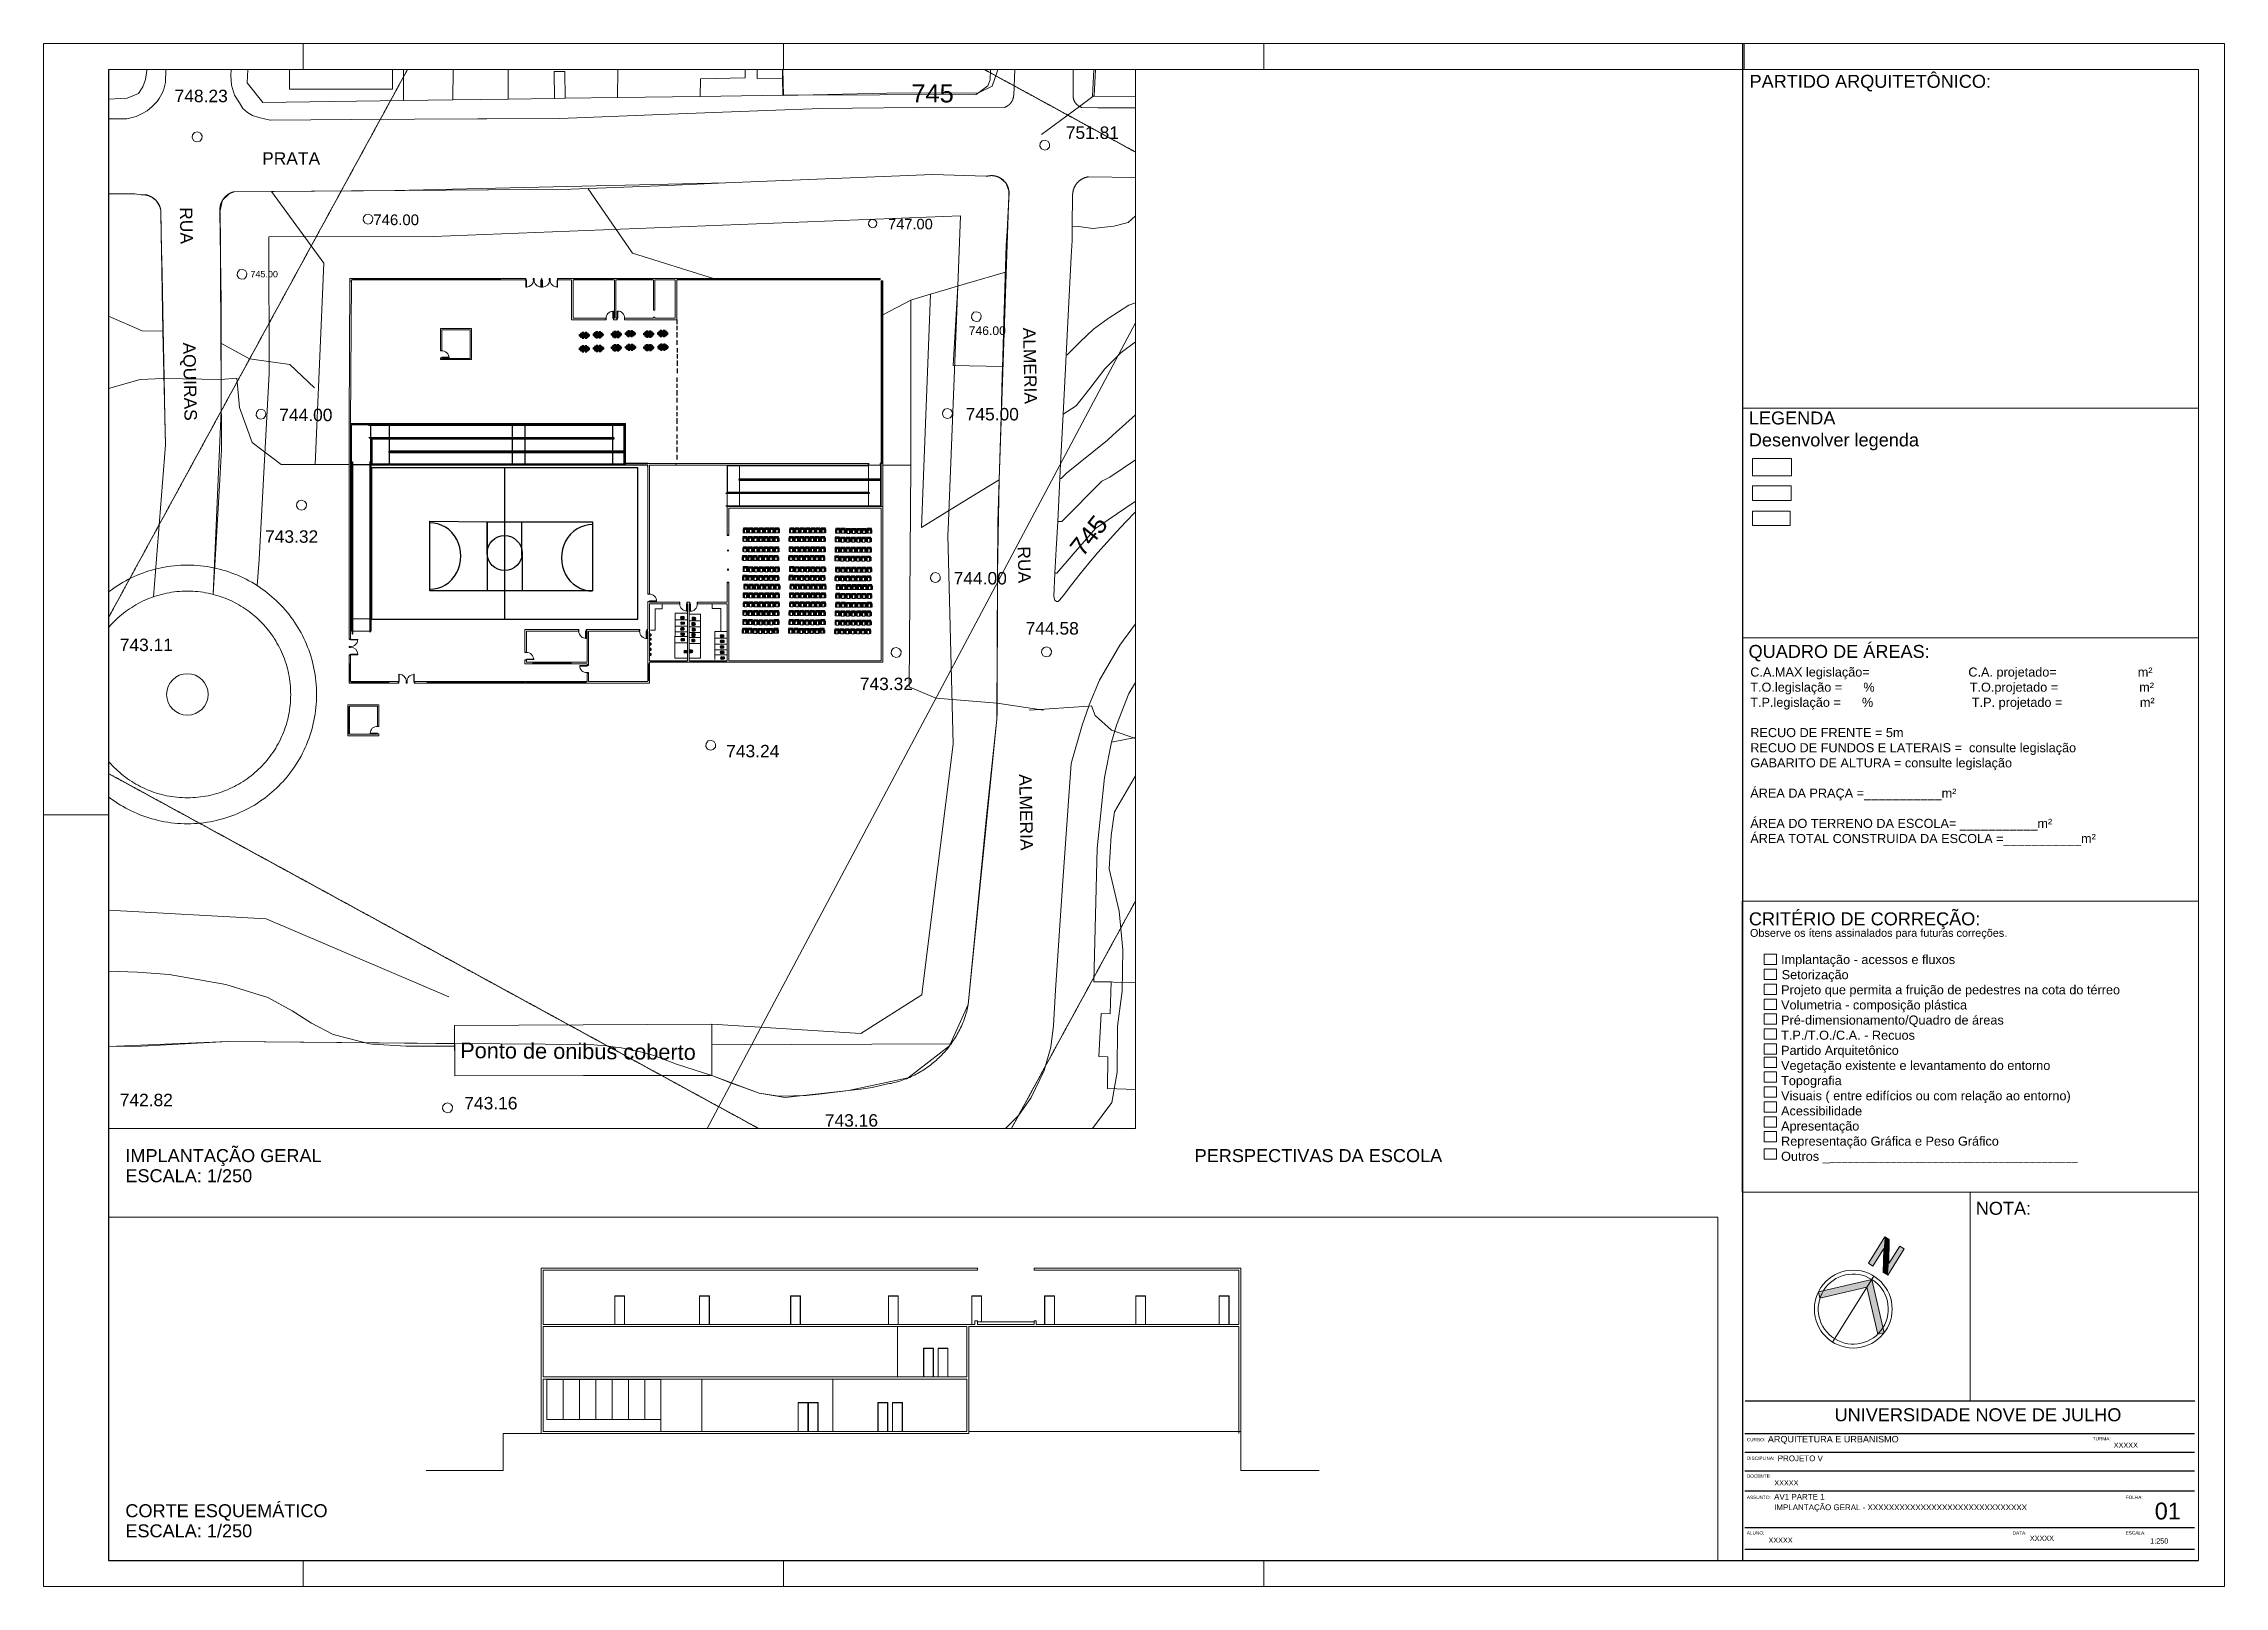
# Paper-space layout 'Layout1' of a CAD drawing. Header units: feet, sheet in millimetres. Extents: x 250 to 1091, y -31 to 563.
# The model-space entities are those that its viewports show. They can reach past a viewport. Long polylines and large blocks are cut down to what shows.
import ezdxf

# ---------------------------------------------------------------- set-up
doc = ezdxf.new("R2010")
doc.units = ezdxf.units.FT
doc.header["$MEASUREMENT"] = 0
doc.linetypes.add('DASHED', pattern=[19.05, 12.7, -6.35])
doc.linetypes.add('DASHED2', pattern=[0.375, 0.25, -0.125])
doc.layers.get('0').update_dxf_attribs({"lineweight": 18})
for name, color, linetype, lineweight in [('100_SIST_VIARIO_MEIO_FIO', 1, 'Continuous', 18), ('106_PRACAS_PARQUES_TOP', 9, 'Continuous', 18), ('118_PASSARELA', 2, 'Continuous', 18), ('160_P_SIMP_ASF_TOP', 7, 'Continuous', 18), ('164_P_SIMP_CONC_TOP', 7, 'Continuous', 18), ('198_RUA_ESCADARIA_E_TOP', 7, 'Continuous', 18), ('206_MURO_E_MURO_ARRIMO', 7, 'Continuous', 18), ('208_CERCA', 6, 'T04', 18), ('214_PROJ_BEIRAL_EDIF', 10, 'Continuous', 18), ('600_CURVA_MESTRA', 14, 'Continuous', 18), ('602_CURVA_MESTRA_TOP', 24, 'Continuous', 18), ('604_CURVA_INTERM', 7, 'Continuous', 18), ('606_PTO_COTADO', 7, 'Continuous', 18), ('608_PTO_COTADO_INTERVIA', 1, 'Continuous', 18), ('624_SEGM_CURVA_MESTRA', 14, 'Continuous', 18), ('902_MALHA_TEXTO_COORD_UTM', 8, 'DASHED2', 13), ('904_COORD_GEOGRAF', 7, 'Continuous', 13), ('corremao', 7, 'Continuous', 25), ('escada rampa', 202, 'Continuous', 30), ('janela', 160, 'Continuous', 9), ('parede', 7, 'Continuous', 18), ('parede-fundo', 7, 'Continuous', 9), ('porta', 7, 'Continuous', 15), ('quadra', 92, 'Continuous', 25), ('SMI_TERRENO', 7, 'Continuous', 18)]:
    doc.layers.add(name, color=color, linetype=linetype, lineweight=lineweight)
for name, color, linetype in [('ARQ-FOLHA', 7, 'Continuous'), ('ARREDI', 2, 'Continuous'), ('lote', 9, 'DASHED'), ('MESA', 7, 'Continuous'), ('MOBIL_I', 13, 'Continuous'), ('PECAS', 2, 'Continuous')]:
    doc.layers.add(name, color=color, linetype=linetype)
doc.styles.add('arial', font='arial.ttf')
doc.styles.get("Standard").update_dxf_attribs({"font": 'arial.ttf'})
doc.styles.add('Style-Arial', font='arial.ttf')
doc.linetypes.add('T04', pattern='A,0.001,[3,SAO_PAULO_1000.SHX,S=0.5,R=0,X=0,Y=0],10', length=10.001)

psp = doc.layouts.get("Layout1")

# ---------------------------------------------------------------- texts
at = {"attachment_point": 1}
for s, width, heights, insert, char_height in [('C.A.MAX legislação=                            C.A. projetado=                       m²\\PT.O.legislação =      %                           T.O.projetado =                       m²\\PT.P.legislação =      %                            T.P. projetado =                      m²\\P\\PRECUO DE FRENTE = 5m\\PRECUO DE FUNDOS E LATERAIS =  {\\C20;consulte legislação \\P}GABARITO DE ALTURA = {\\C20;consulte legislação\\P}\\PÁREA DA PRAÇA =___________m²\\P\\PÁREA DO TERRENO DA ESCOLA= ___________m²^I \\PÁREA TOTAL CONSTRUIDA DA ESCOLA =___________m²', 170.4828, [109.84], (907.97, 322.92), 3.5), ('Observe os ítens assinalados para futuras correções.\\P^I\\P{\\H1.1667x;^IImplantação - acessos e fluxos\\P         Setorização\\P^IProjeto que permita a fruição de pedestres na cota do térreo\\P^IVolumetria - composição plástica\\P^IPré-dimensionamento/Quadro de áreas\\P^IT.P./T.O./C.A. - Recuos\\P^IPartido Arquitetônico\\P^IVegetação existente e levantamento do entorno\\P^ITopografia\\P^IVisuais ( entre edifícios ou com relação ao entorno)\\P^IAcessibilidade\\P^IApresentação\\P^IRepresentação Gráfica e Peso Gráfico\\P^I\\H0.99997x;Outros _}_________________________________________', 166.7927, [140.35], (907.85, 222.1), 3)]:
    psp.add_mtext_dynamic_manual_height_columns(s, width=width, gutter_width=12.5, heights=heights, dxfattribs=dict(at, insert=insert, char_height=char_height))
at = {"layer": 'ARQ-FOLHA', "style": 'arial'}
for s, height, p in [('PARTIDO ARQUITETÔNICO: ', 5, (907.68, 546.38)), ('LEGENDA', 5, (907.42, 416.61)), ('QUADRO DE ÁREAS:', 5, (907.31, 326.61)), ('CRITÉRIO DE CORREÇÃO:', 5, (907.43, 223.52)), ('IMPLANTAÇÃO GERAL', 5, (281.33, 132.26)), ('PERSPECTIVAS DA ESCOLA', 5, (693.69, 132.26)), ('ESCALA: 1/250', 5, (281.33, 124.5)), ('NOTA: ', 5, (994.93, 111.94)), ('UNIVERSIDADE NOVE DE JULHO ', 5, (940.48, 32.36)), ('CURSO:', 1.3, (906.64, 24.62)), ('ARQUITETURA E URBANISMO', 2.5, (914.75, 24.2)), ('TURMA:', 1.3, (1040.01, 24.98)), ('DISCIPLINA:', 1.3, (906.64, 17.42)), ('PROJETO V ', 2.2, (918.56, 16.95)), ('XXXXX', 2, (1048.14, 22.14)), ('DOCENTE:', 1.3, (906.64, 10.58)), ('XXXXX', 2, (917.23, 7.61)), ('CORTE ESQUEMÁTICO', 5, (281.33, -4.63)), ('ASSUNTO:', 1.3, (906.64, 2.34)), ('AV1 PARTE 1  ', 2.2, (917.17, 2.13)), ('IMPLANTAÇÃO GERAL - XXXXXXXXXXXXXXXXXXXXXXXXXXXXXX', 2.2, (917.17, -1.92)), ('FOLHA:', 1.3, (1052.73, 2.34)), ('ESCALA: 1/250', 5, (281.33, -12.39)), ('ALUNO:', 1.3, (906.64, -11.33)), ('XXXXX', 2, (914.99, -14.49)), ('DATA:', 1.3, (1009.13, -11.33)), ('XXXXX', 2, (1015.79, -13.76)), ('ESCALA:', 1.3, (1052.69, -11.33)), ('1:250', 2, (1062.18, -14.79))]:
    psp.add_text(s, height=height, dxfattribs=at).set_placement(p)
at = {"layer": 'ARQ-FOLHA', "color": 20, "style": 'arial'}
psp.add_text('Desenvolver legenda', height=5, dxfattribs=at).set_placement((907.42, 408.15))
at = {"layer": 'ARQ-FOLHA', "style": 'arial'}
psp.add_attdef('01', (1063.94, -5.51), '01', height=6.5, dxfattribs=at)

msp = doc.modelspace()

# ---------------------------------------------------------------- texts
at = {"layer": '160_P_SIMP_ASF_TOP', "style": 'Style-Arial'}
for s, p in [('748.23', (345198.49, 7397211.95, 748.23)), ('751.81', (345284.41, 7397208.41, 751.81)), ('PRATA', (345206.93, 7397205.93))]:
    msp.add_text(s, height=1.2, rotation=359.9881, dxfattribs=at).set_placement(p)
at = {"layer": '160_P_SIMP_ASF_TOP', "color": 9, "style": 'Style-Arial'}
for s, height, p in [('746.00', 1.031, (345217.65, 7397200.1, 638.71)), ('747.00', 1.008, (345267.28, 7397199.7, 624.4)), ('745.00', 0.621, (345205.8, 7397195.07, 384.65)), ('746.00', 0.839, (345275.05, 7397189.51, 519.66)), ('744.00', 1.2, (345208.58, 7397181.21, 743.32)), ('745.00', 1.2, (345274.76, 7397181.28, 743.32)), ('743.32', 1.2, (345207.21, 7397169.49, 743.32)), ('744.00', 1.2, (345273.6, 7397165.47, 743.32)), ('744.58', 1.2, (345280.54, 7397160.64, 744.58)), ('743.11', 1.2, (345193.2, 7397159.05, 743.11)), ('743.32', 1.2, (345264.55, 7397155.29, 743.32)), ('743.24', 1.2, (345251.67, 7397148.81, 743.24)), ('742.82', 1.2, (345193.2, 7397115.19, 742.82)), ('743.16', 1.2, (345226.42, 7397114.88, 743.16)), ('743.16', 1.2, (345261.18, 7397113.22, 743.16))]:
    msp.add_text(s, height=height, rotation=359.9881, dxfattribs=at).set_placement(p)
at = {"layer": '164_P_SIMP_CONC_TOP', "style": 'Style-Arial'}
for s, p in [('RUA', (345198.99, 7397201.81)), ('ALMERIA', (345280.29, 7397190.21)), ('AQUIRAS', (345199.3, 7397188.78)), ('RUA', (345279.78, 7397169.13)), ('ALMERIA', (345279.91, 7397147.18))]:
    msp.add_text(s, height=1.2, rotation=271.1397, dxfattribs=at).set_placement(p)
at = {"layer": '602_CURVA_MESTRA_TOP', "style": 'Style-Arial'}
for rotation, p in [(0.003, (345269.53, 7397211.92, 2235)), (51.5747, (345286.04, 7397168.04, 745))]:
    msp.add_text('745', height=1.75, rotation=rotation, dxfattribs=at).set_placement(p)
at = {"layer": 'lote', "insert": (345226.03, 7397121.32), "char_height": 1.5, "attachment_point": 1, "rotation": 359.5669, "style": 'Style-Arial'}
msp.add_mtext_dynamic_manual_height_columns('{\\C1;Ponto de onibus coberto}', width=993.6175, gutter_width=1000, heights=[0], dxfattribs=at)

# ---------------------------------------------------------------- blocks, each defined once
blk = doc.blocks.new('NORTE')
blk.add_line((0, 0), (0, 0))
blk.add_line((0, 0), (0, 0))
blk.add_line((0, 0), (0, 0))
for points in [[(0, 0), (0, 0), (0, 0), (0, 0), (0, 0), (0, 0), (0, 0), (0, 0), (0, 0), (0, 0)], [(0, 0), (0, 0), (0, 0), (0, 0), (0, 0), (0, 0)]]:
    blk.add_lwpolyline(points, close=True)
blk.add_circle((0, 0), 0.015)
for start, end in [(0, 180), (193.538763, 346.461237)]:
    blk.add_arc((0, 0), 0.0135, start, end)
blk = doc.blocks.new('*U9', base_point=(-1.493, -0.043))
at = {"color": 0}
blk.add_solid([(-1.493, -0.043), (-1.316, -0.22), (0, 1.45), (0, 1.096)], dxfattribs=at)
blk = doc.blocks.new('*U10', base_point=(0, 1.45))
at = {"color": 0}
blk.add_solid([(0, 1.45), (0, 1.096), (1.493, -0.043), (1.316, -0.22)], dxfattribs=at)
blk = doc.blocks.new('SP10')
at = {"layer": '608_PTO_COTADO_INTERVIA', "flags": 128}
blk.add_lwpolyline([(0.11, 0.47), (0.36, 0.33), (0.48, 0.05), (0.42, -0.25), (0.2, -0.44), (-0.1, -0.47), (-0.37, -0.32), (-0.48, -0.05), (-0.41, 0.25), (-0.19, 0.45), (0.11, 0.47)], dxfattribs=at)
blk = doc.blocks.new('SP09')
at = {"layer": '606_PTO_COTADO', "flags": 128}
blk.add_lwpolyline([(0.11, 0.47), (0.36, 0.33), (0.48, 0.05), (0.42, -0.25), (0.2, -0.44), (-0.1, -0.47), (-0.37, -0.32), (-0.48, -0.05), (-0.41, 0.25), (-0.19, 0.44), (0.11, 0.47)], dxfattribs=at)
blk = doc.blocks.new('DINING_TABLE_36X72')
at = {"linetype": 'Continuous'}
for p, q in [((-45.5, 8), (-44.5004, 8.15617)), ((-45.5, 8), (-45.5, -8)), ((-44.5, -8.15843), (-44.5, 8.15338)), ((-44.0006, 8.23428), (-35.9976, 9.48474)), ((-44, 8.23041), (-44, -8.23915)), ((36, 18), (-36, 18)), ((-36, 18), (-36, -18)), ((-22.2343, 26.00059), (-23.4847, 17.99762)), ((-22.2304, 26), (-5.7608, 26)), ((-22, 27.5), (-22.1562, 26.50042)), ((-5.8416, 26.5), (-22.1534, 26.5)), ((-22, 27.5), (-6, 27.5)), ((-5.8437, 26.49966), (-6, 27.5)), ((-4.5152, 17.99762), (-5.7655, 25.99926)), ((5.7657, 26.00059), (4.5153, 17.99762)), ((5.7696, 26), (22.2392, 26)), ((6, 27.5), (5.8438, 26.50042)), ((22.1584, 26.5), (5.8466, 26.5)), ((6, 27.5), (22, 27.5)), ((22.1563, 26.49966), (22, 27.5)), ((23.4848, 17.99762), (22.2345, 25.99926)), ((44.0006, 8.23428), (35.9976, 9.48474)), ((36, -18), (36, 18)), ((44, 8.23041), (44, -8.23915)), ((44.5, -8.15843), (44.5, 8.15338)), ((45.5, 8), (44.5005, 8.15617)), ((45.5, 8), (45.5, -8)), ((-44.4997, -8.15631), (-45.5, -8)), ((-35.9976, -9.48476), (-43.9993, -8.2345)), ((-36, -18), (36, -18)), ((-22.2343, -26.0006), (-23.4847, -17.99762)), ((-22.2304, -26), (-5.7608, -26)), ((-22, -27.5), (-22.1562, -26.50044)), ((-5.8416, -26.5), (-22.1534, -26.5)), ((-22, -27.5), (-6, -27.5)), ((-5.8437, -26.49967), (-6, -27.5)), ((-4.5152, -17.99762), (-5.7655, -25.99928)), ((5.7657, -26.0006), (4.5153, -17.99762)), ((5.7696, -26), (22.2392, -26)), ((6, -27.5), (5.8438, -26.50044)), ((22.1584, -26.5), (5.8466, -26.5)), ((6, -27.5), (22, -27.5)), ((22.1563, -26.49967), (22, -27.5)), ((23.4848, -17.99762), (22.2345, -25.99928)), ((35.9976, -9.48476), (43.9993, -8.2345)), ((44.4997, -8.15631), (45.5, -8))]:
    blk.add_line(p, q, dxfattribs=at)
for points in [[(-36, 15), (-31.1772, 14.97754), (-26.8079, 14.91406), (-22.8538, 14.81543), (-19.276, 14.6875), (-16.0362, 14.53613), (-13.0957, 14.36718), (-10.4159, 14.18652), (-7.9583, 14), (-5.6904, 13.81315), (-3.6035, 13.63021), (-1.6954, 13.45508), (0.0365, 13.29166), (1.5945, 13.14388), (2.9811, 13.01562), (4.1988, 12.9108), (5.25, 12.83333), (6.1393, 12.78613), (6.8802, 12.76823), (7.4883, 12.77767), (7.9792, 12.8125), (8.3685, 12.87077), (8.6719, 12.95052), (8.9049, 13.0498), (9.0833, 13.16666), (9.2205, 13.29899), (9.3216, 13.44401), (9.3895, 13.59879), (9.4271, 13.76041), (9.4373, 13.92594), (9.4232, 14.09245), (9.3875, 14.257), (9.3333, 14.41666), (9.2638, 14.56917), (9.1836, 14.71484), (9.0975, 14.85465), (9.0104, 14.98958), (8.9272, 15.1206), (8.8529, 15.2487), (8.7922, 15.37483), (8.75, 15.5), (8.7305, 15.62467), (8.7344, 15.74739), (8.7617, 15.86621), (8.8125, 15.97916), (8.8867, 16.08431), (8.9844, 16.17968), (9.1055, 16.26334), (9.25, 16.33333), (9.4189, 16.38802), (9.6172, 16.42708), (9.8506, 16.45052), (10.125, 16.45833), (10.4463, 16.45052), (10.8203, 16.42708), (11.2529, 16.38802), (11.75, 16.33333), (12.3184, 16.26318), (12.9694, 16.17838), (13.7151, 16.07991), (14.5677, 15.96875), (15.5395, 15.84586), (16.6426, 15.71224), (17.8893, 15.56884), (19.2917, 15.41666), (20.859, 15.25667), (22.5879, 15.08984), (24.4721, 14.91715), (26.5052, 14.73958), (28.6809, 14.5581), (30.9929, 14.3737), (33.4347, 14.18733), (36, 14)], [(-36, 10), (-28.9766, 10.14274), (-23.1725, 10.20442), (-18.4241, 10.19775), (-14.5677, 10.13541), (-11.4399, 10.03011), (-8.877, 9.89453), (-6.7154, 9.74137), (-4.7917, 9.58333), (-2.9698, 9.43082), (-1.2246, 9.28515), (0.4415, 9.14534), (2.026, 9.01041), (3.5266, 8.87939), (4.9408, 8.7513), (6.266, 8.62516), (7.5, 8.5), (8.6411, 8.37549), (9.6914, 8.2539), (10.6538, 8.13818), (11.5312, 8.03125), (12.3267, 7.93603), (13.043, 7.85547), (13.6831, 7.79248), (14.25, 7.75), (14.7471, 7.7303), (15.1797, 7.73307), (15.5537, 7.75732), (15.875, 7.80208), (16.1494, 7.86637), (16.3828, 7.94922), (16.5811, 8.04964), (16.75, 8.16666), (16.8944, 8.29915), (17.0143, 8.44531), (17.1089, 8.60319), (17.1771, 8.77083), (17.218, 8.94629), (17.2305, 9.1276), (17.2137, 9.31282), (17.1667, 9.5), (17.0895, 9.6875), (16.987, 9.875), (16.8649, 10.0625), (16.7292, 10.25), (16.5856, 10.4375), (16.4401, 10.625), (16.2985, 10.8125), (16.1667, 11), (16.05, 11.18733), (15.9518, 11.3737), (15.8752, 11.5581), (15.8229, 11.73958), (15.798, 11.91715), (15.8034, 12.08984), (15.842, 12.25667), (15.9167, 12.41666), (16.0295, 12.56836), (16.1784, 12.70833), (16.3605, 12.83268), (16.5729, 12.9375), (16.8127, 13.01888), (17.0768, 13.07291), (17.3625, 13.0957), (17.6667, 13.08333), (17.9894, 13.03312), (18.3418, 12.94726), (18.7382, 12.82918), (19.1927, 12.68229), (19.7195, 12.51001), (20.3327, 12.31575), (21.0465, 12.10294), (21.875, 11.875), (22.8357, 11.63354), (23.959, 11.37304), (25.2786, 11.08618), (26.8282, 10.76562), (28.6414, 10.40405), (30.752, 9.99414), (33.1936, 9.52856), (36, 9)], [(-36, 5.5), (-30.7157, 5.3348), (-26.069, 5.20963), (-21.9946, 5.11767), (-18.4271, 5.05208), (-15.3009, 5.00602), (-12.5508, 4.97265), (-10.1112, 4.94515), (-7.9167, 4.91666), (-5.909, 4.88167), (-4.0586, 4.83984), (-2.3429, 4.79215), (-0.7396, 4.73958), (0.7739, 4.6831), (2.22, 4.6237), (3.6213, 4.56233), (5, 4.5), (6.373, 4.43782), (7.7344, 4.3776), (9.0723, 4.32129), (10.375, 4.27083), (11.6309, 4.22819), (12.8281, 4.19531), (13.9551, 4.17415), (15, 4.16666), (15.954, 4.17448), (16.819, 4.19791), (17.6001, 4.23698), (18.3021, 4.29166), (18.9299, 4.36198), (19.4883, 4.44791), (19.9823, 4.54948), (20.4167, 4.66666), (20.7969, 4.79899), (21.1302, 4.94401), (21.4245, 5.09879), (21.6875, 5.26041), (21.9271, 5.42594), (22.1511, 5.59245), (22.3672, 5.757), (22.5834, 5.91666), (22.8065, 6.06868), (23.0404, 6.21093), (23.2879, 6.34147), (23.5521, 6.45833), (23.8358, 6.55957), (24.142, 6.64323), (24.4735, 6.70735), (24.8334, 6.75), (25.2235, 6.76969), (25.642, 6.76692), (26.0858, 6.74267), (26.5521, 6.69791), (27.0379, 6.63362), (27.5404, 6.55078), (28.0565, 6.45036), (28.5834, 6.33333), (29.1242, 6.19987), (29.7071, 6.04687), (30.3661, 5.87044), (31.1354, 5.66666), (32.0493, 5.43164), (33.142, 5.16146), (34.4475, 4.85221), (36, 4.5)], [(-36, -1), (-30.7915, -0.6591), (-26.0195, -0.38216), (-21.6519, -0.16284), (-17.6563, 0.00521), (-14.0005, 0.12833), (-10.6523, 0.21289), (-7.5796, 0.26522), (-4.75, 0.29166), (-2.134, 0.29793), (0.2878, 0.28711), (2.5317, 0.26163), (4.6146, 0.22396), (6.5529, 0.17651), (8.3633, 0.12174), (10.0623, 0.06209), (11.6667, 0), (13.1899, -0.06201), (14.6341, -0.1211), (15.9982, -0.17432), (17.2813, -0.21875), (18.4823, -0.25147), (19.6003, -0.26953), (20.6343, -0.27002), (21.5834, -0.25), (22.4481, -0.20768), (23.2357, -0.14584), (23.9549, -0.06836), (24.6146, 0.02083), (25.2235, 0.11784), (25.7904, 0.21875), (26.3241, 0.31966), (26.8334, 0.41666), (27.3265, 0.50618), (27.8099, 0.58593), (28.2894, 0.65397), (28.7709, 0.70833), (29.2601, 0.74707), (29.763, 0.76823), (30.2855, 0.76985), (30.8334, 0.75), (31.4088, 0.70784), (31.9994, 0.64713), (32.589, 0.57275), (33.1615, 0.48958), (33.7008, 0.4025), (34.1908, 0.3164), (34.6153, 0.23616), (34.9584, 0.16666), (35.2099, 0.11165), (35.3848, 0.07031), (35.504, 0.04069), (35.5886, 0.02083), (35.6594, 0.00879), (35.7377, 0.0026), (35.8442, 0.00032), (36, 0)], [(-36, -6.5), (-27.1843, -6.31267), (-20.084, -6.1263), (-14.469, -5.9419), (-10.1094, -5.76042), (-6.7752, -5.58285), (-4.2363, -5.41016), (-2.2629, -5.24333), (-0.625, -5.08334), (0.8708, -4.93099), (2.2715, -4.78646), (3.5872, -4.64974), (4.8281, -4.52084), (6.0046, -4.39974), (7.127, -4.28646), (8.2053, -4.18099), (9.25, -4.08334), (10.2705, -3.99382), (11.2734, -3.91407), (12.2647, -3.84603), (13.25, -3.79167), (14.2354, -3.75293), (15.2266, -3.73177), (16.2295, -3.73015), (17.25, -3.75), (18.2912, -3.79248), (19.3451, -3.85547), (20.4009, -3.93604), (21.4479, -4.03125), (22.4754, -4.13819), (23.4727, -4.25391), (24.4289, -4.37549), (25.3334, -4.5), (26.1785, -4.62492), (26.9694, -4.74935), (27.7145, -4.87281), (28.4219, -4.99479), (29.1, -5.11483), (29.7572, -5.23242), (30.4016, -5.34709), (31.0417, -5.45834), (31.6837, -5.56437), (32.3262, -5.65821), (32.9658, -5.73153), (33.599, -5.77604), (34.2224, -5.78345), (34.8327, -5.74545), (35.4264, -5.65373), (36, -5.5)], [(-36, -10), (-26.4022, -9.81299), (-18.4675, -9.62891), (-11.9839, -9.45069), (-6.7396, -9.28125), (-2.5226, -9.12354), (0.8789, -8.98047), (3.6769, -8.85498), (6.0833, -8.75), (8.2767, -8.66765), (10.3021, -8.60677), (12.1712, -8.56543), (13.8958, -8.54167), (15.4876, -8.53353), (16.9583, -8.53907), (18.3197, -8.55632), (19.5834, -8.58334), (20.7616, -8.61841), (21.8685, -8.66081), (22.9188, -8.71004), (23.9271, -8.76563), (24.9081, -8.82707), (25.8763, -8.89388), (26.8465, -8.96558), (27.8334, -9.04167), (28.8474, -9.12118), (29.8828, -9.20117), (30.93, -9.27824), (31.9792, -9.34896), (33.0205, -9.40991), (34.0443, -9.45768), (35.0407, -9.48885), (36, -9.5)], [(-36, -14.5), (-30.0881, -14.33513), (-25.0332, -14.21224), (-20.7312, -14.12647), (-17.0781, -14.07292), (-13.97, -14.04671), (-11.3027, -14.04297), (-8.9724, -14.05681), (-6.875, -14.08334), (-4.9224, -14.11833), (-3.0905, -14.16016), (-1.3709, -14.20785), (0.2448, -14.26042), (1.7647, -14.3169), (3.1973, -14.3763), (4.5507, -14.43767), (5.8333, -14.5), (7.0554, -14.5621), (8.235, -14.62175), (9.3922, -14.67652), (10.5469, -14.72396), (11.7192, -14.76164), (12.929, -14.78711), (14.1965, -14.79794), (15.5417, -14.79167), (16.9933, -14.76424), (18.6152, -14.70508), (20.4804, -14.60197), (22.6615, -14.44271), (25.2312, -14.21509), (28.2624, -13.9069), (31.8277, -13.50594), (36, -13)]]:
    blk.add_lwpolyline(points, dxfattribs=at)

# ---------------------------------------------------------------- linework, layer by layer
for p, q in [((345220.82, 7397120.96, 743), (345225.49, 7397120.98, 743)), ((345250.28, 7397121.09, 743), (345273.41, 7397121.19, 743))]:
    msp.add_line(p, q)
at = {"color": 0}
for points in [[(345253.69, 7397170.06), (345253.69, 7397169.97), (345253.71, 7397169.97), (345253.71, 7397169.63), (345253.62, 7397169.63), (345253.62, 7397169.61), (345253.35, 7397169.61), (345253.35, 7397169.63), (345253.26, 7397169.63), (345253.26, 7397169.97), (345253.28, 7397169.97), (345253.28, 7397170.06)], [(345253.71, 7397169.07), (345253.71, 7397168.98), (345253.73, 7397168.98), (345253.73, 7397168.64), (345253.63, 7397168.64), (345253.63, 7397168.62), (345253.37, 7397168.62), (345253.37, 7397168.64), (345253.27, 7397168.64), (345253.27, 7397168.98), (345253.29, 7397168.98), (345253.29, 7397169.07)], [(345253.75, 7397170.9), (345253.75, 7397170.8), (345253.76, 7397170.8), (345253.76, 7397170.46), (345253.67, 7397170.46), (345253.67, 7397170.45), (345253.41, 7397170.45), (345253.41, 7397170.46), (345253.31, 7397170.46), (345253.31, 7397170.8), (345253.33, 7397170.8), (345253.33, 7397170.9)], [(345254.2, 7397170.06), (345254.2, 7397169.96), (345254.22, 7397169.96), (345254.22, 7397169.62), (345254.12, 7397169.62), (345254.12, 7397169.6), (345253.86, 7397169.6), (345253.86, 7397169.62), (345253.76, 7397169.62), (345253.76, 7397169.96), (345253.78, 7397169.96), (345253.78, 7397170.06)], [(345254.21, 7397169.07), (345254.21, 7397168.97), (345254.23, 7397168.97), (345254.23, 7397168.63), (345254.14, 7397168.63), (345254.14, 7397168.61), (345253.87, 7397168.61), (345253.87, 7397168.63), (345253.78, 7397168.63), (345253.78, 7397168.97), (345253.79, 7397168.97), (345253.79, 7397169.07)], [(345254.25, 7397170.89), (345254.25, 7397170.8), (345254.27, 7397170.8), (345254.27, 7397170.46), (345254.17, 7397170.46), (345254.17, 7397170.44), (345253.91, 7397170.44), (345253.91, 7397170.46), (345253.81, 7397170.46), (345253.81, 7397170.8), (345253.83, 7397170.8), (345253.83, 7397170.89)], [(345254.71, 7397170.05), (345254.71, 7397169.96), (345254.72, 7397169.96), (345254.72, 7397169.61), (345254.63, 7397169.61), (345254.63, 7397169.6), (345254.37, 7397169.6), (345254.37, 7397169.61), (345254.27, 7397169.61), (345254.27, 7397169.96), (345254.29, 7397169.96), (345254.29, 7397170.05)], [(345254.72, 7397169.06), (345254.72, 7397168.97), (345254.74, 7397168.97), (345254.74, 7397168.62), (345254.64, 7397168.62), (345254.64, 7397168.61), (345254.38, 7397168.61), (345254.38, 7397168.62), (345254.29, 7397168.62), (345254.29, 7397168.97), (345254.3, 7397168.97), (345254.3, 7397169.06)], [(345254.76, 7397170.89), (345254.76, 7397170.79), (345254.78, 7397170.79), (345254.78, 7397170.45), (345254.68, 7397170.45), (345254.68, 7397170.44), (345254.42, 7397170.44), (345254.42, 7397170.45), (345254.32, 7397170.45), (345254.32, 7397170.79), (345254.34, 7397170.79), (345254.34, 7397170.89)], [(345255.22, 7397170.05), (345255.22, 7397169.96), (345255.24, 7397169.96), (345255.24, 7397169.61), (345255.14, 7397169.61), (345255.14, 7397169.6), (345254.88, 7397169.6), (345254.88, 7397169.61), (345254.79, 7397169.61), (345254.79, 7397169.96), (345254.8, 7397169.96), (345254.8, 7397170.05)], [(345255.24, 7397169.06), (345255.24, 7397168.97), (345255.25, 7397168.97), (345255.25, 7397168.62), (345255.16, 7397168.62), (345255.16, 7397168.61), (345254.9, 7397168.61), (345254.9, 7397168.62), (345254.8, 7397168.62), (345254.8, 7397168.97), (345254.82, 7397168.97), (345254.82, 7397169.06)], [(345255.27, 7397170.89), (345255.27, 7397170.79), (345255.29, 7397170.79), (345255.29, 7397170.45), (345255.19, 7397170.45), (345255.19, 7397170.44), (345254.93, 7397170.44), (345254.93, 7397170.45), (345254.84, 7397170.45), (345254.84, 7397170.79), (345254.85, 7397170.79), (345254.85, 7397170.89)], [(345255.73, 7397170.05), (345255.73, 7397169.96), (345255.75, 7397169.96), (345255.75, 7397169.61), (345255.65, 7397169.61), (345255.65, 7397169.6), (345255.39, 7397169.6), (345255.39, 7397169.61), (345255.3, 7397169.61), (345255.3, 7397169.96), (345255.31, 7397169.96), (345255.31, 7397170.05)], [(345255.75, 7397169.06), (345255.75, 7397168.97), (345255.76, 7397168.97), (345255.76, 7397168.62), (345255.67, 7397168.62), (345255.67, 7397168.61), (345255.41, 7397168.61), (345255.41, 7397168.62), (345255.31, 7397168.62), (345255.31, 7397168.97), (345255.33, 7397168.97), (345255.33, 7397169.06)], [(345255.78, 7397170.89), (345255.78, 7397170.79), (345255.8, 7397170.79), (345255.8, 7397170.45), (345255.7, 7397170.45), (345255.7, 7397170.44), (345255.44, 7397170.44), (345255.44, 7397170.45), (345255.35, 7397170.45), (345255.35, 7397170.79), (345255.36, 7397170.79), (345255.36, 7397170.89)], [(345256.22, 7397170.05), (345256.22, 7397169.96), (345256.24, 7397169.96), (345256.24, 7397169.61), (345256.15, 7397169.61), (345256.15, 7397169.6), (345255.88, 7397169.6), (345255.88, 7397169.61), (345255.79, 7397169.61), (345255.79, 7397169.96), (345255.81, 7397169.96), (345255.81, 7397170.05)], [(345256.24, 7397169.06), (345256.24, 7397168.97), (345256.26, 7397168.97), (345256.26, 7397168.62), (345256.16, 7397168.62), (345256.16, 7397168.61), (345255.9, 7397168.61), (345255.9, 7397168.62), (345255.8, 7397168.62), (345255.8, 7397168.97), (345255.82, 7397168.97), (345255.82, 7397169.06)], [(345256.28, 7397170.89), (345256.28, 7397170.79), (345256.29, 7397170.79), (345256.29, 7397170.45), (345256.2, 7397170.45), (345256.2, 7397170.44), (345255.93, 7397170.44), (345255.93, 7397170.45), (345255.84, 7397170.45), (345255.84, 7397170.79), (345255.86, 7397170.79), (345255.86, 7397170.89)], [(345256.72, 7397170.05), (345256.72, 7397169.96), (345256.74, 7397169.96), (345256.74, 7397169.62), (345256.64, 7397169.62), (345256.64, 7397169.6), (345256.38, 7397169.6), (345256.38, 7397169.62), (345256.29, 7397169.62), (345256.29, 7397169.96), (345256.3, 7397169.96), (345256.3, 7397170.05)], [(345256.74, 7397169.06), (345256.74, 7397168.97), (345256.76, 7397168.97), (345256.76, 7397168.63), (345256.66, 7397168.63), (345256.66, 7397168.61), (345256.4, 7397168.61), (345256.4, 7397168.63), (345256.3, 7397168.63), (345256.3, 7397168.97), (345256.32, 7397168.97), (345256.32, 7397169.06)], [(345256.77, 7397170.89), (345256.77, 7397170.8), (345256.79, 7397170.8), (345256.79, 7397170.46), (345256.7, 7397170.46), (345256.7, 7397170.44), (345256.43, 7397170.44), (345256.43, 7397170.46), (345256.34, 7397170.46), (345256.34, 7397170.8), (345256.36, 7397170.8), (345256.36, 7397170.89)], [(345258.15, 7397170.06), (345258.15, 7397169.97), (345258.17, 7397169.97), (345258.17, 7397169.63), (345258.07, 7397169.63), (345258.07, 7397169.61), (345257.81, 7397169.61), (345257.81, 7397169.63), (345257.72, 7397169.63), (345257.72, 7397169.97), (345257.73, 7397169.97), (345257.73, 7397170.06)], [(345258.17, 7397169.07), (345258.17, 7397168.98), (345258.19, 7397168.98), (345258.19, 7397168.64), (345258.09, 7397168.64), (345258.09, 7397168.62), (345257.83, 7397168.62), (345257.83, 7397168.64), (345257.73, 7397168.64), (345257.73, 7397168.98), (345257.75, 7397168.98), (345257.75, 7397169.07)], [(345258.2, 7397170.9), (345258.2, 7397170.8), (345258.22, 7397170.8), (345258.22, 7397170.46), (345258.13, 7397170.46), (345258.13, 7397170.45), (345257.86, 7397170.45), (345257.86, 7397170.46), (345257.77, 7397170.46), (345257.77, 7397170.8), (345257.79, 7397170.8), (345257.79, 7397170.9)], [(345258.66, 7397170.06), (345258.66, 7397169.96), (345258.67, 7397169.96), (345258.67, 7397169.62), (345258.58, 7397169.62), (345258.58, 7397169.6), (345258.32, 7397169.6), (345258.32, 7397169.62), (345258.22, 7397169.62), (345258.22, 7397169.96), (345258.24, 7397169.96), (345258.24, 7397170.06)], [(345258.67, 7397169.07), (345258.67, 7397168.97), (345258.69, 7397168.97), (345258.69, 7397168.63), (345258.59, 7397168.63), (345258.59, 7397168.61), (345258.33, 7397168.61), (345258.33, 7397168.63), (345258.24, 7397168.63), (345258.24, 7397168.97), (345258.25, 7397168.97), (345258.25, 7397169.07)], [(345258.71, 7397170.89), (345258.71, 7397170.8), (345258.73, 7397170.8), (345258.73, 7397170.46), (345258.63, 7397170.46), (345258.63, 7397170.44), (345258.37, 7397170.44), (345258.37, 7397170.46), (345258.27, 7397170.46), (345258.27, 7397170.8), (345258.29, 7397170.8), (345258.29, 7397170.89)], [(345259.17, 7397170.05), (345259.17, 7397169.96), (345259.18, 7397169.96), (345259.18, 7397169.61), (345259.09, 7397169.61), (345259.09, 7397169.6), (345258.83, 7397169.6), (345258.83, 7397169.61), (345258.73, 7397169.61), (345258.73, 7397169.96), (345258.75, 7397169.96), (345258.75, 7397170.05)], [(345259.18, 7397169.06), (345259.18, 7397168.97), (345259.2, 7397168.97), (345259.2, 7397168.62), (345259.1, 7397168.62), (345259.1, 7397168.61), (345258.84, 7397168.61), (345258.84, 7397168.62), (345258.75, 7397168.62), (345258.75, 7397168.97), (345258.76, 7397168.97), (345258.76, 7397169.06)], [(345259.22, 7397170.89), (345259.22, 7397170.79), (345259.23, 7397170.79), (345259.23, 7397170.45), (345259.14, 7397170.45), (345259.14, 7397170.44), (345258.88, 7397170.44), (345258.88, 7397170.45), (345258.78, 7397170.45), (345258.78, 7397170.79), (345258.8, 7397170.79), (345258.8, 7397170.89)], [(345259.68, 7397170.05), (345259.68, 7397169.96), (345259.7, 7397169.96), (345259.7, 7397169.61), (345259.6, 7397169.61), (345259.6, 7397169.6), (345259.34, 7397169.6), (345259.34, 7397169.61), (345259.24, 7397169.61), (345259.24, 7397169.96), (345259.26, 7397169.96), (345259.26, 7397170.05)], [(345259.7, 7397169.06), (345259.7, 7397168.97), (345259.71, 7397168.97), (345259.71, 7397168.62), (345259.62, 7397168.62), (345259.62, 7397168.61), (345259.36, 7397168.61), (345259.36, 7397168.62), (345259.26, 7397168.62), (345259.26, 7397168.97), (345259.28, 7397168.97), (345259.28, 7397169.06)], [(345259.73, 7397170.89), (345259.73, 7397170.79), (345259.75, 7397170.79), (345259.75, 7397170.45), (345259.65, 7397170.45), (345259.65, 7397170.44), (345259.39, 7397170.44), (345259.39, 7397170.45), (345259.3, 7397170.45), (345259.3, 7397170.79), (345259.31, 7397170.79), (345259.31, 7397170.89)], [(345260.19, 7397170.05), (345260.19, 7397169.96), (345260.21, 7397169.96), (345260.21, 7397169.61), (345260.11, 7397169.61), (345260.11, 7397169.6), (345259.85, 7397169.6), (345259.85, 7397169.61), (345259.75, 7397169.61), (345259.75, 7397169.96), (345259.77, 7397169.96), (345259.77, 7397170.05)], [(345260.2, 7397169.06), (345260.2, 7397168.97), (345260.22, 7397168.97), (345260.22, 7397168.62), (345260.13, 7397168.62), (345260.13, 7397168.61), (345259.86, 7397168.61), (345259.86, 7397168.62), (345259.77, 7397168.62), (345259.77, 7397168.97), (345259.79, 7397168.97), (345259.79, 7397169.06)], [(345260.24, 7397170.89), (345260.24, 7397170.79), (345260.26, 7397170.79), (345260.26, 7397170.45), (345260.16, 7397170.45), (345260.16, 7397170.44), (345259.9, 7397170.44), (345259.9, 7397170.45), (345259.8, 7397170.45), (345259.8, 7397170.79), (345259.82, 7397170.79), (345259.82, 7397170.89)], [(345260.68, 7397170.05), (345260.68, 7397169.96), (345260.7, 7397169.96), (345260.7, 7397169.61), (345260.6, 7397169.61), (345260.6, 7397169.6), (345260.34, 7397169.6), (345260.34, 7397169.61), (345260.25, 7397169.61), (345260.25, 7397169.96), (345260.26, 7397169.96), (345260.26, 7397170.05)], [(345260.7, 7397169.06), (345260.7, 7397168.97), (345260.71, 7397168.97), (345260.71, 7397168.62), (345260.62, 7397168.62), (345260.62, 7397168.61), (345260.36, 7397168.61), (345260.36, 7397168.62), (345260.26, 7397168.62), (345260.26, 7397168.97), (345260.28, 7397168.97), (345260.28, 7397169.06)], [(345260.73, 7397170.89), (345260.73, 7397170.79), (345260.75, 7397170.79), (345260.75, 7397170.45), (345260.66, 7397170.45), (345260.66, 7397170.44), (345260.39, 7397170.44), (345260.39, 7397170.45), (345260.3, 7397170.45), (345260.3, 7397170.79), (345260.31, 7397170.79), (345260.31, 7397170.89)], [(345261.18, 7397170.05), (345261.18, 7397169.96), (345261.2, 7397169.96), (345261.2, 7397169.62), (345261.1, 7397169.62), (345261.1, 7397169.6), (345260.84, 7397169.6), (345260.84, 7397169.62), (345260.75, 7397169.62), (345260.75, 7397169.96), (345260.76, 7397169.96), (345260.76, 7397170.05)], [(345261.2, 7397169.06), (345261.2, 7397168.97), (345261.21, 7397168.97), (345261.21, 7397168.63), (345261.12, 7397168.63), (345261.12, 7397168.61), (345260.86, 7397168.61), (345260.86, 7397168.63), (345260.76, 7397168.63), (345260.76, 7397168.97), (345260.78, 7397168.97), (345260.78, 7397169.06)], [(345261.23, 7397170.89), (345261.23, 7397170.8), (345261.25, 7397170.8), (345261.25, 7397170.46), (345261.15, 7397170.46), (345261.15, 7397170.44), (345260.89, 7397170.44), (345260.89, 7397170.46), (345260.8, 7397170.46), (345260.8, 7397170.8), (345260.81, 7397170.8), (345260.81, 7397170.89)], [(345262.6, 7397170.02), (345262.6, 7397169.92), (345262.62, 7397169.92), (345262.62, 7397169.58), (345262.52, 7397169.58), (345262.52, 7397169.57), (345262.26, 7397169.57), (345262.26, 7397169.58), (345262.16, 7397169.58), (345262.16, 7397169.92), (345262.18, 7397169.92), (345262.18, 7397170.02)], [(345262.61, 7397169.03), (345262.61, 7397168.93), (345262.63, 7397168.93), (345262.63, 7397168.59), (345262.54, 7397168.59), (345262.54, 7397168.58), (345262.27, 7397168.58), (345262.27, 7397168.59), (345262.18, 7397168.59), (345262.18, 7397168.93), (345262.19, 7397168.93), (345262.19, 7397169.03)], [(345262.65, 7397170.86), (345262.65, 7397170.76), (345262.67, 7397170.76), (345262.67, 7397170.42), (345262.57, 7397170.42), (345262.57, 7397170.41), (345262.31, 7397170.41), (345262.31, 7397170.42), (345262.21, 7397170.42), (345262.21, 7397170.76), (345262.23, 7397170.76), (345262.23, 7397170.86)], [(345263.1, 7397170.01), (345263.1, 7397169.92), (345263.12, 7397169.92), (345263.12, 7397169.58), (345263.02, 7397169.58), (345263.02, 7397169.56), (345262.76, 7397169.56), (345262.76, 7397169.58), (345262.67, 7397169.58), (345262.67, 7397169.92), (345262.68, 7397169.92), (345262.68, 7397170.01)], [(345263.12, 7397169.02), (345263.12, 7397168.93), (345263.13, 7397168.93), (345263.13, 7397168.59), (345263.04, 7397168.59), (345263.04, 7397168.57), (345262.78, 7397168.57), (345262.78, 7397168.59), (345262.68, 7397168.59), (345262.68, 7397168.93), (345262.7, 7397168.93), (345262.7, 7397169.02)], [(345263.15, 7397170.85), (345263.15, 7397170.76), (345263.17, 7397170.76), (345263.17, 7397170.42), (345263.08, 7397170.42), (345263.08, 7397170.4), (345262.81, 7397170.4), (345262.81, 7397170.42), (345262.72, 7397170.42), (345262.72, 7397170.76), (345262.73, 7397170.76), (345262.73, 7397170.85)], [(345263.61, 7397170.01), (345263.61, 7397169.91), (345263.63, 7397169.91), (345263.63, 7397169.57), (345263.53, 7397169.57), (345263.53, 7397169.56), (345263.27, 7397169.56), (345263.27, 7397169.57), (345263.18, 7397169.57), (345263.18, 7397169.91), (345263.19, 7397169.91), (345263.19, 7397170.01)], [(345263.63, 7397169.02), (345263.63, 7397168.92), (345263.64, 7397168.92), (345263.64, 7397168.58), (345263.55, 7397168.58), (345263.55, 7397168.57), (345263.29, 7397168.57), (345263.29, 7397168.58), (345263.19, 7397168.58), (345263.19, 7397168.92), (345263.21, 7397168.92), (345263.21, 7397169.02)], [(345263.66, 7397170.85), (345263.66, 7397170.75), (345263.68, 7397170.75), (345263.68, 7397170.41), (345263.58, 7397170.41), (345263.58, 7397170.39), (345263.32, 7397170.39), (345263.32, 7397170.41), (345263.23, 7397170.41), (345263.23, 7397170.75), (345263.24, 7397170.75), (345263.24, 7397170.85)], [(345264.13, 7397170.01), (345264.13, 7397169.91), (345264.14, 7397169.91), (345264.14, 7397169.57), (345264.05, 7397169.57), (345264.05, 7397169.56), (345263.79, 7397169.56), (345263.79, 7397169.57), (345263.69, 7397169.57), (345263.69, 7397169.91), (345263.71, 7397169.91), (345263.71, 7397170.01)], [(345264.14, 7397169.02), (345264.14, 7397168.92), (345264.16, 7397168.92), (345264.16, 7397168.58), (345264.06, 7397168.58), (345264.06, 7397168.57), (345263.8, 7397168.57), (345263.8, 7397168.58), (345263.71, 7397168.58), (345263.71, 7397168.92), (345263.72, 7397168.92), (345263.72, 7397169.02)], [(345264.18, 7397170.85), (345264.18, 7397170.75), (345264.19, 7397170.75), (345264.19, 7397170.41), (345264.1, 7397170.41), (345264.1, 7397170.39), (345263.84, 7397170.39), (345263.84, 7397170.41), (345263.74, 7397170.41), (345263.74, 7397170.75), (345263.76, 7397170.75), (345263.76, 7397170.85)], [(345264.64, 7397170.01), (345264.64, 7397169.91), (345264.65, 7397169.91), (345264.65, 7397169.57), (345264.56, 7397169.57), (345264.56, 7397169.56), (345264.29, 7397169.56), (345264.29, 7397169.57), (345264.2, 7397169.57), (345264.2, 7397169.91), (345264.22, 7397169.91), (345264.22, 7397170.01)], [(345264.65, 7397169.02), (345264.65, 7397168.92), (345264.67, 7397168.92), (345264.67, 7397168.58), (345264.57, 7397168.58), (345264.57, 7397168.57), (345264.31, 7397168.57), (345264.31, 7397168.58), (345264.21, 7397168.58), (345264.21, 7397168.92), (345264.23, 7397168.92), (345264.23, 7397169.02)], [(345264.69, 7397170.85), (345264.69, 7397170.75), (345264.7, 7397170.75), (345264.7, 7397170.41), (345264.61, 7397170.41), (345264.61, 7397170.39), (345264.35, 7397170.39), (345264.35, 7397170.41), (345264.25, 7397170.41), (345264.25, 7397170.75), (345264.27, 7397170.75), (345264.27, 7397170.85)], [(345265.13, 7397170.01), (345265.13, 7397169.91), (345265.14, 7397169.91), (345265.14, 7397169.57), (345265.05, 7397169.57), (345265.05, 7397169.56), (345264.79, 7397169.56), (345264.79, 7397169.57), (345264.69, 7397169.57), (345264.69, 7397169.91), (345264.71, 7397169.91), (345264.71, 7397170.01)], [(345265.14, 7397169.02), (345265.14, 7397168.92), (345265.16, 7397168.92), (345265.16, 7397168.58), (345265.06, 7397168.58), (345265.06, 7397168.57), (345264.8, 7397168.57), (345264.8, 7397168.58), (345264.71, 7397168.58), (345264.71, 7397168.92), (345264.72, 7397168.92), (345264.72, 7397169.02)], [(345265.18, 7397170.85), (345265.18, 7397170.75), (345265.2, 7397170.75), (345265.2, 7397170.41), (345265.1, 7397170.41), (345265.1, 7397170.39), (345264.84, 7397170.39), (345264.84, 7397170.41), (345264.74, 7397170.41), (345264.74, 7397170.75), (345264.76, 7397170.75), (345264.76, 7397170.85)], [(345265.63, 7397170.01), (345265.63, 7397169.92), (345265.64, 7397169.92), (345265.64, 7397169.58), (345265.55, 7397169.58), (345265.55, 7397169.56), (345265.29, 7397169.56), (345265.29, 7397169.58), (345265.19, 7397169.58), (345265.19, 7397169.92), (345265.21, 7397169.92), (345265.21, 7397170.01)], [(345265.64, 7397169.02), (345265.64, 7397168.93), (345265.66, 7397168.93), (345265.66, 7397168.59), (345265.56, 7397168.59), (345265.56, 7397168.57), (345265.3, 7397168.57), (345265.3, 7397168.59), (345265.21, 7397168.59), (345265.21, 7397168.93), (345265.22, 7397168.93), (345265.22, 7397169.02)], [(345265.68, 7397170.85), (345265.68, 7397170.75), (345265.7, 7397170.75), (345265.7, 7397170.41), (345265.6, 7397170.41), (345265.6, 7397170.4), (345265.34, 7397170.4), (345265.34, 7397170.41), (345265.24, 7397170.41), (345265.24, 7397170.75), (345265.26, 7397170.75), (345265.26, 7397170.85)], [(345253.66, 7397168.23), (345253.66, 7397168.14), (345253.68, 7397168.14), (345253.68, 7397167.8), (345253.58, 7397167.8), (345253.58, 7397167.78), (345253.32, 7397167.78), (345253.32, 7397167.8), (345253.22, 7397167.8), (345253.22, 7397168.14), (345253.24, 7397168.14), (345253.24, 7397168.23)], [(345253.74, 7397167.16), (345253.74, 7397167.07), (345253.75, 7397167.07), (345253.75, 7397166.72), (345253.66, 7397166.72), (345253.66, 7397166.71), (345253.4, 7397166.71), (345253.4, 7397166.72), (345253.3, 7397166.72), (345253.3, 7397167.07), (345253.32, 7397167.07), (345253.32, 7397167.16)], [(345254.16, 7397168.23), (345254.16, 7397168.13), (345254.18, 7397168.13), (345254.18, 7397167.79), (345254.08, 7397167.79), (345254.08, 7397167.78), (345253.82, 7397167.78), (345253.82, 7397167.79), (345253.73, 7397167.79), (345253.73, 7397168.13), (345253.74, 7397168.13), (345253.74, 7397168.23)], [(345254.24, 7397167.16), (345254.24, 7397167.06), (345254.26, 7397167.06), (345254.26, 7397166.72), (345254.16, 7397166.72), (345254.16, 7397166.7), (345253.9, 7397166.7), (345253.9, 7397166.72), (345253.8, 7397166.72), (345253.8, 7397167.06), (345253.82, 7397167.06), (345253.82, 7397167.16)], [(345254.67, 7397168.22), (345254.67, 7397168.13), (345254.69, 7397168.13), (345254.69, 7397167.79), (345254.59, 7397167.79), (345254.59, 7397167.77), (345254.33, 7397167.77), (345254.33, 7397167.79), (345254.24, 7397167.79), (345254.24, 7397168.13), (345254.25, 7397168.13), (345254.25, 7397168.22)], [(345254.75, 7397167.15), (345254.75, 7397167.05), (345254.77, 7397167.05), (345254.77, 7397166.71), (345254.67, 7397166.71), (345254.67, 7397166.7), (345254.41, 7397166.7), (345254.41, 7397166.71), (345254.31, 7397166.71), (345254.31, 7397167.05), (345254.33, 7397167.05), (345254.33, 7397167.15)], [(345255.19, 7397168.22), (345255.19, 7397168.13), (345255.2, 7397168.13), (345255.2, 7397167.79), (345255.11, 7397167.79), (345255.11, 7397167.77), (345254.85, 7397167.77), (345254.85, 7397167.79), (345254.75, 7397167.79), (345254.75, 7397168.13), (345254.77, 7397168.13), (345254.77, 7397168.22)], [(345255.26, 7397167.15), (345255.26, 7397167.05), (345255.28, 7397167.05), (345255.28, 7397166.71), (345255.19, 7397166.71), (345255.19, 7397166.7), (345254.92, 7397166.7), (345254.92, 7397166.71), (345254.83, 7397166.71), (345254.83, 7397167.05), (345254.85, 7397167.05), (345254.85, 7397167.15)], [(345255.69, 7397168.22), (345255.69, 7397168.13), (345255.71, 7397168.13), (345255.71, 7397167.79), (345255.62, 7397167.79), (345255.62, 7397167.77), (345255.35, 7397167.77), (345255.35, 7397167.79), (345255.26, 7397167.79), (345255.26, 7397168.13), (345255.28, 7397168.13), (345255.28, 7397168.22)], [(345255.77, 7397167.15), (345255.77, 7397167.05), (345255.79, 7397167.05), (345255.79, 7397166.71), (345255.69, 7397166.71), (345255.69, 7397166.7), (345255.43, 7397166.7), (345255.43, 7397166.71), (345255.34, 7397166.71), (345255.34, 7397167.05), (345255.35, 7397167.05), (345255.35, 7397167.15)], [(345256.19, 7397168.22), (345256.19, 7397168.13), (345256.2, 7397168.13), (345256.2, 7397167.79), (345256.11, 7397167.79), (345256.11, 7397167.77), (345255.85, 7397167.77), (345255.85, 7397167.79), (345255.75, 7397167.79), (345255.75, 7397168.13), (345255.77, 7397168.13), (345255.77, 7397168.22)], [(345256.27, 7397167.15), (345256.27, 7397167.05), (345256.28, 7397167.05), (345256.28, 7397166.71), (345256.19, 7397166.71), (345256.19, 7397166.7), (345255.93, 7397166.7), (345255.93, 7397166.71), (345255.83, 7397166.71), (345255.83, 7397167.05), (345255.85, 7397167.05), (345255.85, 7397167.15)], [(345256.69, 7397168.23), (345256.69, 7397168.13), (345256.7, 7397168.13), (345256.7, 7397167.79), (345256.61, 7397167.79), (345256.61, 7397167.77), (345256.35, 7397167.77), (345256.35, 7397167.79), (345256.25, 7397167.79), (345256.25, 7397168.13), (345256.27, 7397168.13), (345256.27, 7397168.23)], [(345256.77, 7397167.15), (345256.77, 7397167.06), (345256.78, 7397167.06), (345256.78, 7397166.72), (345256.69, 7397166.72), (345256.69, 7397166.7), (345256.43, 7397166.7), (345256.43, 7397166.72), (345256.33, 7397166.72), (345256.33, 7397167.06), (345256.35, 7397167.06), (345256.35, 7397167.15)], [(345258.12, 7397168.23), (345258.12, 7397168.14), (345258.13, 7397168.14), (345258.13, 7397167.8), (345258.04, 7397167.8), (345258.04, 7397167.78), (345257.78, 7397167.78), (345257.78, 7397167.8), (345257.68, 7397167.8), (345257.68, 7397168.14), (345257.7, 7397168.14), (345257.7, 7397168.23)], [(345258.2, 7397167.16), (345258.2, 7397167.07), (345258.21, 7397167.07), (345258.21, 7397166.72), (345258.12, 7397166.72), (345258.12, 7397166.71), (345257.86, 7397166.71), (345257.86, 7397166.72), (345257.76, 7397166.72), (345257.76, 7397167.07), (345257.78, 7397167.07), (345257.78, 7397167.16)], [(345258.62, 7397168.23), (345258.62, 7397168.13), (345258.64, 7397168.13), (345258.64, 7397167.79), (345258.54, 7397167.79), (345258.54, 7397167.78), (345258.28, 7397167.78), (345258.28, 7397167.79), (345258.18, 7397167.79), (345258.18, 7397168.13), (345258.2, 7397168.13), (345258.2, 7397168.23)], [(345258.7, 7397167.16), (345258.7, 7397167.06), (345258.72, 7397167.06), (345258.72, 7397166.72), (345258.62, 7397166.72), (345258.62, 7397166.7), (345258.36, 7397166.7), (345258.36, 7397166.72), (345258.26, 7397166.72), (345258.26, 7397167.06), (345258.28, 7397167.06), (345258.28, 7397167.16)], [(345259.13, 7397168.22), (345259.13, 7397168.13), (345259.15, 7397168.13), (345259.15, 7397167.79), (345259.05, 7397167.79), (345259.05, 7397167.77), (345258.79, 7397167.77), (345258.79, 7397167.79), (345258.69, 7397167.79), (345258.69, 7397168.13), (345258.71, 7397168.13), (345258.71, 7397168.22)], [(345259.21, 7397167.15), (345259.21, 7397167.05), (345259.23, 7397167.05), (345259.23, 7397166.71), (345259.13, 7397166.71), (345259.13, 7397166.7), (345258.87, 7397166.7), (345258.87, 7397166.71), (345258.77, 7397166.71), (345258.77, 7397167.05), (345258.79, 7397167.05), (345258.79, 7397167.15)], [(345259.64, 7397168.22), (345259.64, 7397168.13), (345259.66, 7397168.13), (345259.66, 7397167.79), (345259.57, 7397167.79), (345259.57, 7397167.77), (345259.3, 7397167.77), (345259.3, 7397167.79), (345259.21, 7397167.79), (345259.21, 7397168.13), (345259.23, 7397168.13), (345259.23, 7397168.22)], [(345259.72, 7397167.15), (345259.72, 7397167.05), (345259.74, 7397167.05), (345259.74, 7397166.71), (345259.64, 7397166.71), (345259.64, 7397166.7), (345259.38, 7397166.7), (345259.38, 7397166.71), (345259.29, 7397166.71), (345259.29, 7397167.05), (345259.3, 7397167.05), (345259.3, 7397167.15)], [(345260.15, 7397168.22), (345260.15, 7397168.13), (345260.17, 7397168.13), (345260.17, 7397167.79), (345260.07, 7397167.79), (345260.07, 7397167.77), (345259.81, 7397167.77), (345259.81, 7397167.79), (345259.72, 7397167.79), (345259.72, 7397168.13), (345259.73, 7397168.13), (345259.73, 7397168.22)], [(345260.23, 7397167.15), (345260.23, 7397167.05), (345260.25, 7397167.05), (345260.25, 7397166.71), (345260.15, 7397166.71), (345260.15, 7397166.7), (345259.89, 7397166.7), (345259.89, 7397166.71), (345259.8, 7397166.71), (345259.8, 7397167.05), (345259.81, 7397167.05), (345259.81, 7397167.15)], [(345260.65, 7397168.22), (345260.65, 7397168.13), (345260.66, 7397168.13), (345260.66, 7397167.79), (345260.57, 7397167.79), (345260.57, 7397167.77), (345260.31, 7397167.77), (345260.31, 7397167.79), (345260.21, 7397167.79), (345260.21, 7397168.13), (345260.23, 7397168.13), (345260.23, 7397168.22)], [(345260.72, 7397167.15), (345260.72, 7397167.05), (345260.74, 7397167.05), (345260.74, 7397166.71), (345260.65, 7397166.71), (345260.65, 7397166.7), (345260.38, 7397166.7), (345260.38, 7397166.71), (345260.29, 7397166.71), (345260.29, 7397167.05), (345260.31, 7397167.05), (345260.31, 7397167.15)], [(345261.15, 7397168.23), (345261.15, 7397168.13), (345261.16, 7397168.13), (345261.16, 7397167.79), (345261.07, 7397167.79), (345261.07, 7397167.77), (345260.81, 7397167.77), (345260.81, 7397167.79), (345260.71, 7397167.79), (345260.71, 7397168.13), (345260.73, 7397168.13), (345260.73, 7397168.23)], [(345261.22, 7397167.15), (345261.22, 7397167.06), (345261.24, 7397167.06), (345261.24, 7397166.72), (345261.15, 7397166.72), (345261.15, 7397166.7), (345260.88, 7397166.7), (345260.88, 7397166.72), (345260.79, 7397166.72), (345260.79, 7397167.06), (345260.81, 7397167.06), (345260.81, 7397167.15)], [(345262.56, 7397168.19), (345262.56, 7397168.1), (345262.58, 7397168.1), (345262.58, 7397167.76), (345262.48, 7397167.76), (345262.48, 7397167.74), (345262.22, 7397167.74), (345262.22, 7397167.76), (345262.13, 7397167.76), (345262.13, 7397168.1), (345262.14, 7397168.1), (345262.14, 7397168.19)], [(345262.64, 7397167.12), (345262.64, 7397167.02), (345262.66, 7397167.02), (345262.66, 7397166.68), (345262.56, 7397166.68), (345262.56, 7397166.67), (345262.3, 7397166.67), (345262.3, 7397166.68), (345262.21, 7397166.68), (345262.21, 7397167.02), (345262.22, 7397167.02), (345262.22, 7397167.12)], [(345263.07, 7397168.19), (345263.07, 7397168.09), (345263.08, 7397168.09), (345263.08, 7397167.75), (345262.99, 7397167.75), (345262.99, 7397167.73), (345262.73, 7397167.73), (345262.73, 7397167.75), (345262.63, 7397167.75), (345262.63, 7397168.09), (345262.65, 7397168.09), (345262.65, 7397168.19)], [(345263.14, 7397167.11), (345263.14, 7397167.02), (345263.16, 7397167.02), (345263.16, 7397166.68), (345263.07, 7397166.68), (345263.07, 7397166.66), (345262.8, 7397166.66), (345262.8, 7397166.68), (345262.71, 7397166.68), (345262.71, 7397167.02), (345262.73, 7397167.02), (345262.73, 7397167.11)], [(345263.58, 7397168.18), (345263.58, 7397168.08), (345263.59, 7397168.08), (345263.59, 7397167.74), (345263.5, 7397167.74), (345263.5, 7397167.73), (345263.23, 7397167.73), (345263.23, 7397167.74), (345263.14, 7397167.74), (345263.14, 7397168.08), (345263.16, 7397168.08), (345263.16, 7397168.18)], [(345263.65, 7397167.11), (345263.65, 7397167.01), (345263.67, 7397167.01), (345263.67, 7397166.67), (345263.58, 7397166.67), (345263.58, 7397166.66), (345263.31, 7397166.66), (345263.31, 7397166.67), (345263.22, 7397166.67), (345263.22, 7397167.01), (345263.23, 7397167.01), (345263.23, 7397167.11)], [(345264.09, 7397168.18), (345264.09, 7397168.08), (345264.11, 7397168.08), (345264.11, 7397167.74), (345264.01, 7397167.74), (345264.01, 7397167.73), (345263.75, 7397167.73), (345263.75, 7397167.74), (345263.65, 7397167.74), (345263.65, 7397168.08), (345263.67, 7397168.08), (345263.67, 7397168.18)], [(345264.17, 7397167.11), (345264.17, 7397167.01), (345264.19, 7397167.01), (345264.19, 7397166.67), (345264.09, 7397166.67), (345264.09, 7397166.66), (345263.83, 7397166.66), (345263.83, 7397166.67), (345263.73, 7397166.67), (345263.73, 7397167.01), (345263.75, 7397167.01), (345263.75, 7397167.11)], [(345264.6, 7397168.18), (345264.6, 7397168.08), (345264.62, 7397168.08), (345264.62, 7397167.74), (345264.52, 7397167.74), (345264.52, 7397167.73), (345264.26, 7397167.73), (345264.26, 7397167.74), (345264.16, 7397167.74), (345264.16, 7397168.08), (345264.18, 7397168.08), (345264.18, 7397168.18)], [(345264.68, 7397167.11), (345264.68, 7397167.01), (345264.69, 7397167.01), (345264.69, 7397166.67), (345264.6, 7397166.67), (345264.6, 7397166.66), (345264.34, 7397166.66), (345264.34, 7397166.67), (345264.24, 7397166.67), (345264.24, 7397167.01), (345264.26, 7397167.01), (345264.26, 7397167.11)], [(345265.09, 7397168.18), (345265.09, 7397168.08), (345265.11, 7397168.08), (345265.11, 7397167.74), (345265.01, 7397167.74), (345265.01, 7397167.73), (345264.75, 7397167.73), (345264.75, 7397167.74), (345264.66, 7397167.74), (345264.66, 7397168.08), (345264.67, 7397168.08), (345264.67, 7397168.18)], [(345265.17, 7397167.11), (345265.17, 7397167.01), (345265.19, 7397167.01), (345265.19, 7397166.67), (345265.09, 7397166.67), (345265.09, 7397166.66), (345264.83, 7397166.66), (345264.83, 7397166.67), (345264.73, 7397166.67), (345264.73, 7397167.01), (345264.75, 7397167.01), (345264.75, 7397167.11)], [(345265.59, 7397168.18), (345265.59, 7397168.09), (345265.61, 7397168.09), (345265.61, 7397167.75), (345265.51, 7397167.75), (345265.51, 7397167.73), (345265.25, 7397167.73), (345265.25, 7397167.75), (345265.16, 7397167.75), (345265.16, 7397168.09), (345265.17, 7397168.09), (345265.17, 7397168.18)], [(345265.67, 7397167.11), (345265.67, 7397167.02), (345265.69, 7397167.02), (345265.69, 7397166.68), (345265.59, 7397166.68), (345265.59, 7397166.66), (345265.33, 7397166.66), (345265.33, 7397166.68), (345265.23, 7397166.68), (345265.23, 7397167.02), (345265.25, 7397167.02), (345265.25, 7397167.11)], [(345253.69, 7397166.32), (345253.69, 7397166.23), (345253.7, 7397166.23), (345253.7, 7397165.89), (345253.61, 7397165.89), (345253.61, 7397165.87), (345253.35, 7397165.87), (345253.35, 7397165.89), (345253.25, 7397165.89), (345253.25, 7397166.23), (345253.27, 7397166.23), (345253.27, 7397166.32)], [(345253.79, 7397165.47), (345253.79, 7397165.38), (345253.81, 7397165.38), (345253.81, 7397165.04), (345253.71, 7397165.04), (345253.71, 7397165.02), (345253.45, 7397165.02), (345253.45, 7397165.04), (345253.36, 7397165.04), (345253.36, 7397165.38), (345253.37, 7397165.38), (345253.37, 7397165.47)], [(345254.19, 7397166.32), (345254.19, 7397166.22), (345254.21, 7397166.22), (345254.21, 7397165.88), (345254.11, 7397165.88), (345254.11, 7397165.87), (345253.85, 7397165.87), (345253.85, 7397165.88), (345253.75, 7397165.88), (345253.75, 7397166.22), (345253.77, 7397166.22), (345253.77, 7397166.32)], [(345254.3, 7397165.47), (345254.3, 7397165.37), (345254.31, 7397165.37), (345254.31, 7397165.03), (345254.22, 7397165.03), (345254.22, 7397165.02), (345253.96, 7397165.02), (345253.96, 7397165.03), (345253.86, 7397165.03), (345253.86, 7397165.37), (345253.88, 7397165.37), (345253.88, 7397165.47)], [(345254.7, 7397166.31), (345254.7, 7397166.22), (345254.72, 7397166.22), (345254.72, 7397165.88), (345254.62, 7397165.88), (345254.62, 7397165.86), (345254.36, 7397165.86), (345254.36, 7397165.88), (345254.26, 7397165.88), (345254.26, 7397166.22), (345254.28, 7397166.22), (345254.28, 7397166.31)], [(345254.8, 7397165.46), (345254.8, 7397165.37), (345254.82, 7397165.37), (345254.82, 7397165.03), (345254.73, 7397165.03), (345254.73, 7397165.01), (345254.46, 7397165.01), (345254.46, 7397165.03), (345254.37, 7397165.03), (345254.37, 7397165.37), (345254.39, 7397165.37), (345254.39, 7397165.46)], [(345255.21, 7397166.31), (345255.21, 7397166.22), (345255.23, 7397166.22), (345255.23, 7397165.88), (345255.13, 7397165.88), (345255.13, 7397165.86), (345254.87, 7397165.86), (345254.87, 7397165.88), (345254.78, 7397165.88), (345254.78, 7397166.22), (345254.79, 7397166.22), (345254.79, 7397166.31)], [(345255.32, 7397165.46), (345255.32, 7397165.37), (345255.34, 7397165.37), (345255.34, 7397165.03), (345255.24, 7397165.03), (345255.24, 7397165.01), (345254.98, 7397165.01), (345254.98, 7397165.03), (345254.88, 7397165.03), (345254.88, 7397165.37), (345254.9, 7397165.37), (345254.9, 7397165.46)], [(345255.72, 7397166.31), (345255.72, 7397166.22), (345255.74, 7397166.22), (345255.74, 7397165.88), (345255.64, 7397165.88), (345255.64, 7397165.86), (345255.38, 7397165.86), (345255.38, 7397165.88), (345255.29, 7397165.88), (345255.29, 7397166.22), (345255.3, 7397166.22), (345255.3, 7397166.31)], [(345255.83, 7397165.46), (345255.83, 7397165.37), (345255.84, 7397165.37), (345255.84, 7397165.03), (345255.75, 7397165.03), (345255.75, 7397165.01), (345255.49, 7397165.01), (345255.49, 7397165.03), (345255.39, 7397165.03), (345255.39, 7397165.37), (345255.41, 7397165.37), (345255.41, 7397165.46)], [(345256.22, 7397166.31), (345256.22, 7397166.22), (345256.23, 7397166.22), (345256.23, 7397165.88), (345256.14, 7397165.88), (345256.14, 7397165.86), (345255.87, 7397165.86), (345255.87, 7397165.88), (345255.78, 7397165.88), (345255.78, 7397166.22), (345255.8, 7397166.22), (345255.8, 7397166.31)], [(345256.32, 7397165.46), (345256.32, 7397165.37), (345256.34, 7397165.37), (345256.34, 7397165.03), (345256.24, 7397165.03), (345256.24, 7397165.01), (345255.98, 7397165.01), (345255.98, 7397165.03), (345255.89, 7397165.03), (345255.89, 7397165.37), (345255.9, 7397165.37), (345255.9, 7397165.46)], [(345256.71, 7397166.32), (345256.71, 7397166.22), (345256.73, 7397166.22), (345256.73, 7397165.88), (345256.64, 7397165.88), (345256.64, 7397165.86), (345256.37, 7397165.86), (345256.37, 7397165.88), (345256.28, 7397165.88), (345256.28, 7397166.22), (345256.3, 7397166.22), (345256.3, 7397166.32)], [(345256.82, 7397165.47), (345256.82, 7397165.37), (345256.84, 7397165.37), (345256.84, 7397165.03), (345256.74, 7397165.03), (345256.74, 7397165.01), (345256.48, 7397165.01), (345256.48, 7397165.03), (345256.38, 7397165.03), (345256.38, 7397165.37), (345256.4, 7397165.37), (345256.4, 7397165.47)], [(345258.14, 7397166.32), (345258.14, 7397166.23), (345258.16, 7397166.23), (345258.16, 7397165.89), (345258.07, 7397165.89), (345258.07, 7397165.87), (345257.8, 7397165.87), (345257.8, 7397165.89), (345257.71, 7397165.89), (345257.71, 7397166.23), (345257.73, 7397166.23), (345257.73, 7397166.32)], [(345258.25, 7397165.47), (345258.25, 7397165.38), (345258.27, 7397165.38), (345258.27, 7397165.04), (345258.17, 7397165.04), (345258.17, 7397165.02), (345257.91, 7397165.02), (345257.91, 7397165.04), (345257.81, 7397165.04), (345257.81, 7397165.38), (345257.83, 7397165.38), (345257.83, 7397165.47)], [(345258.65, 7397166.32), (345258.65, 7397166.22), (345258.66, 7397166.22), (345258.66, 7397165.88), (345258.57, 7397165.88), (345258.57, 7397165.87), (345258.31, 7397165.87), (345258.31, 7397165.88), (345258.21, 7397165.88), (345258.21, 7397166.22), (345258.23, 7397166.22), (345258.23, 7397166.32)], [(345258.75, 7397165.47), (345258.75, 7397165.37), (345258.77, 7397165.37), (345258.77, 7397165.03), (345258.68, 7397165.03), (345258.68, 7397165.02), (345258.41, 7397165.02), (345258.41, 7397165.03), (345258.32, 7397165.03), (345258.32, 7397165.37), (345258.33, 7397165.37), (345258.33, 7397165.47)], [(345259.16, 7397166.31), (345259.16, 7397166.22), (345259.17, 7397166.22), (345259.17, 7397165.88), (345259.08, 7397165.88), (345259.08, 7397165.86), (345258.82, 7397165.86), (345258.82, 7397165.88), (345258.72, 7397165.88), (345258.72, 7397166.22), (345258.74, 7397166.22), (345258.74, 7397166.31)], [(345259.26, 7397165.46), (345259.26, 7397165.37), (345259.28, 7397165.37), (345259.28, 7397165.03), (345259.18, 7397165.03), (345259.18, 7397165.01), (345258.92, 7397165.01), (345258.92, 7397165.03), (345258.83, 7397165.03), (345258.83, 7397165.37), (345258.84, 7397165.37), (345258.84, 7397165.46)], [(345259.67, 7397166.31), (345259.67, 7397166.22), (345259.69, 7397166.22), (345259.69, 7397165.88), (345259.59, 7397165.88), (345259.59, 7397165.86), (345259.33, 7397165.86), (345259.33, 7397165.88), (345259.24, 7397165.88), (345259.24, 7397166.22), (345259.25, 7397166.22), (345259.25, 7397166.31)], [(345259.78, 7397165.46), (345259.78, 7397165.37), (345259.79, 7397165.37), (345259.79, 7397165.03), (345259.7, 7397165.03), (345259.7, 7397165.01), (345259.44, 7397165.01), (345259.44, 7397165.03), (345259.34, 7397165.03), (345259.34, 7397165.37), (345259.36, 7397165.37), (345259.36, 7397165.46)], [(345260.18, 7397166.31), (345260.18, 7397166.22), (345260.2, 7397166.22), (345260.2, 7397165.88), (345260.1, 7397165.88), (345260.1, 7397165.86), (345259.84, 7397165.86), (345259.84, 7397165.88), (345259.74, 7397165.88), (345259.74, 7397166.22), (345259.76, 7397166.22), (345259.76, 7397166.31)], [(345260.29, 7397165.46), (345260.29, 7397165.37), (345260.3, 7397165.37), (345260.3, 7397165.03), (345260.21, 7397165.03), (345260.21, 7397165.01), (345259.95, 7397165.01), (345259.95, 7397165.03), (345259.85, 7397165.03), (345259.85, 7397165.37), (345259.87, 7397165.37), (345259.87, 7397165.46)], [(345260.67, 7397166.31), (345260.67, 7397166.22), (345260.69, 7397166.22), (345260.69, 7397165.88), (345260.6, 7397165.88), (345260.6, 7397165.86), (345260.33, 7397165.86), (345260.33, 7397165.88), (345260.24, 7397165.88), (345260.24, 7397166.22), (345260.25, 7397166.22), (345260.25, 7397166.31)], [(345260.78, 7397165.46), (345260.78, 7397165.37), (345260.8, 7397165.37), (345260.8, 7397165.03), (345260.7, 7397165.03), (345260.7, 7397165.01), (345260.44, 7397165.01), (345260.44, 7397165.03), (345260.34, 7397165.03), (345260.34, 7397165.37), (345260.36, 7397165.37), (345260.36, 7397165.46)], [(345261.17, 7397166.32), (345261.17, 7397166.22), (345261.19, 7397166.22), (345261.19, 7397165.88), (345261.09, 7397165.88), (345261.09, 7397165.86), (345260.83, 7397165.86), (345260.83, 7397165.88), (345260.74, 7397165.88), (345260.74, 7397166.22), (345260.75, 7397166.22), (345260.75, 7397166.32)], [(345261.28, 7397165.47), (345261.28, 7397165.37), (345261.3, 7397165.37), (345261.3, 7397165.03), (345261.2, 7397165.03), (345261.2, 7397165.01), (345260.94, 7397165.01), (345260.94, 7397165.03), (345260.84, 7397165.03), (345260.84, 7397165.37), (345260.86, 7397165.37), (345260.86, 7397165.47)], [(345262.59, 7397166.28), (345262.59, 7397166.18), (345262.61, 7397166.18), (345262.61, 7397165.84), (345262.51, 7397165.84), (345262.51, 7397165.83), (345262.25, 7397165.83), (345262.25, 7397165.84), (345262.15, 7397165.84), (345262.15, 7397166.18), (345262.17, 7397166.18), (345262.17, 7397166.28)], [(345262.7, 7397165.43), (345262.7, 7397165.33), (345262.71, 7397165.33), (345262.71, 7397164.99), (345262.62, 7397164.99), (345262.62, 7397164.98), (345262.36, 7397164.98), (345262.36, 7397164.99), (345262.26, 7397164.99), (345262.26, 7397165.33), (345262.28, 7397165.33), (345262.28, 7397165.43)], [(345263.09, 7397166.27), (345263.09, 7397166.18), (345263.11, 7397166.18), (345263.11, 7397165.84), (345263.02, 7397165.84), (345263.02, 7397165.82), (345262.75, 7397165.82), (345262.75, 7397165.84), (345262.66, 7397165.84), (345262.66, 7397166.18), (345262.67, 7397166.18), (345262.67, 7397166.27)], [(345263.2, 7397165.42), (345263.2, 7397165.33), (345263.22, 7397165.33), (345263.22, 7397164.99), (345263.12, 7397164.99), (345263.12, 7397164.97), (345262.86, 7397164.97), (345262.86, 7397164.99), (345262.76, 7397164.99), (345262.76, 7397165.33), (345262.78, 7397165.33), (345262.78, 7397165.42)], [(345263.6, 7397166.27), (345263.6, 7397166.17), (345263.62, 7397166.17), (345263.62, 7397165.83), (345263.52, 7397165.83), (345263.52, 7397165.82), (345263.26, 7397165.82), (345263.26, 7397165.83), (345263.17, 7397165.83), (345263.17, 7397166.17), (345263.18, 7397166.17), (345263.18, 7397166.27)], [(345263.71, 7397165.42), (345263.71, 7397165.32), (345263.73, 7397165.32), (345263.73, 7397164.98), (345263.63, 7397164.98), (345263.63, 7397164.97), (345263.37, 7397164.97), (345263.37, 7397164.98), (345263.27, 7397164.98), (345263.27, 7397165.32), (345263.29, 7397165.32), (345263.29, 7397165.42)], [(345264.12, 7397166.27), (345264.12, 7397166.17), (345264.13, 7397166.17), (345264.13, 7397165.83), (345264.04, 7397165.83), (345264.04, 7397165.82), (345263.78, 7397165.82), (345263.78, 7397165.83), (345263.68, 7397165.83), (345263.68, 7397166.17), (345263.7, 7397166.17), (345263.7, 7397166.27)], [(345264.22, 7397165.42), (345264.22, 7397165.32), (345264.24, 7397165.32), (345264.24, 7397164.98), (345264.14, 7397164.98), (345264.14, 7397164.97), (345263.88, 7397164.97), (345263.88, 7397164.98), (345263.79, 7397164.98), (345263.79, 7397165.32), (345263.8, 7397165.32), (345263.8, 7397165.42)], [(345264.63, 7397166.27), (345264.63, 7397166.17), (345264.64, 7397166.17), (345264.64, 7397165.83), (345264.55, 7397165.83), (345264.55, 7397165.82), (345264.29, 7397165.82), (345264.29, 7397165.83), (345264.19, 7397165.83), (345264.19, 7397166.17), (345264.21, 7397166.17), (345264.21, 7397166.27)], [(345264.73, 7397165.42), (345264.73, 7397165.32), (345264.75, 7397165.32), (345264.75, 7397164.98), (345264.65, 7397164.98), (345264.65, 7397164.97), (345264.39, 7397164.97), (345264.39, 7397164.98), (345264.3, 7397164.98), (345264.3, 7397165.32), (345264.31, 7397165.32), (345264.31, 7397165.42)], [(345265.12, 7397166.27), (345265.12, 7397166.17), (345265.14, 7397166.17), (345265.14, 7397165.83), (345265.04, 7397165.83), (345265.04, 7397165.82), (345264.78, 7397165.82), (345264.78, 7397165.83), (345264.68, 7397165.83), (345264.68, 7397166.17), (345264.7, 7397166.17), (345264.7, 7397166.27)], [(345265.23, 7397165.42), (345265.23, 7397165.32), (345265.24, 7397165.32), (345265.24, 7397164.98), (345265.15, 7397164.98), (345265.15, 7397164.97), (345264.88, 7397164.97), (345264.88, 7397164.98), (345264.79, 7397164.98), (345264.79, 7397165.32), (345264.81, 7397165.32), (345264.81, 7397165.42)], [(345265.62, 7397166.27), (345265.62, 7397166.18), (345265.64, 7397166.18), (345265.64, 7397165.84), (345265.54, 7397165.84), (345265.54, 7397165.82), (345265.28, 7397165.82), (345265.28, 7397165.84), (345265.18, 7397165.84), (345265.18, 7397166.18), (345265.2, 7397166.18), (345265.2, 7397166.27)], [(345265.72, 7397165.42), (345265.72, 7397165.33), (345265.74, 7397165.33), (345265.74, 7397164.99), (345265.65, 7397164.99), (345265.65, 7397164.97), (345265.38, 7397164.97), (345265.38, 7397164.99), (345265.29, 7397164.99), (345265.29, 7397165.33), (345265.31, 7397165.33), (345265.31, 7397165.42)], [(345253.7, 7397162.93), (345253.7, 7397162.84), (345253.72, 7397162.84), (345253.72, 7397162.5), (345253.62, 7397162.5), (345253.62, 7397162.48), (345253.36, 7397162.48), (345253.36, 7397162.5), (345253.26, 7397162.5), (345253.26, 7397162.84), (345253.28, 7397162.84), (345253.28, 7397162.93)], [(345253.74, 7397164.63), (345253.74, 7397164.54), (345253.76, 7397164.54), (345253.76, 7397164.2), (345253.66, 7397164.2), (345253.66, 7397164.18), (345253.4, 7397164.18), (345253.4, 7397164.2), (345253.3, 7397164.2), (345253.3, 7397164.54), (345253.32, 7397164.54), (345253.32, 7397164.63)], [(345253.75, 7397163.77), (345253.75, 7397163.67), (345253.77, 7397163.67), (345253.77, 7397163.33), (345253.67, 7397163.33), (345253.67, 7397163.32), (345253.41, 7397163.32), (345253.41, 7397163.33), (345253.31, 7397163.33), (345253.31, 7397163.67), (345253.33, 7397163.67), (345253.33, 7397163.77)], [(345254.2, 7397162.93), (345254.2, 7397162.83), (345254.22, 7397162.83), (345254.22, 7397162.49), (345254.12, 7397162.49), (345254.12, 7397162.47), (345253.86, 7397162.47), (345253.86, 7397162.49), (345253.77, 7397162.49), (345253.77, 7397162.83), (345253.78, 7397162.83), (345253.78, 7397162.93)], [(345254.24, 7397164.63), (345254.24, 7397164.53), (345254.26, 7397164.53), (345254.26, 7397164.19), (345254.17, 7397164.19), (345254.17, 7397164.18), (345253.9, 7397164.18), (345253.9, 7397164.19), (345253.81, 7397164.19), (345253.81, 7397164.53), (345253.83, 7397164.53), (345253.83, 7397164.63)], [(345254.25, 7397163.76), (345254.25, 7397163.67), (345254.27, 7397163.67), (345254.27, 7397163.33), (345254.17, 7397163.33), (345254.17, 7397163.31), (345253.91, 7397163.31), (345253.91, 7397163.33), (345253.82, 7397163.33), (345253.82, 7397163.67), (345253.83, 7397163.67), (345253.83, 7397163.76)], [(345254.71, 7397162.92), (345254.71, 7397162.83), (345254.73, 7397162.83), (345254.73, 7397162.48), (345254.63, 7397162.48), (345254.63, 7397162.47), (345254.37, 7397162.47), (345254.37, 7397162.48), (345254.27, 7397162.48), (345254.27, 7397162.83), (345254.29, 7397162.83), (345254.29, 7397162.92)], [(345254.75, 7397164.62), (345254.75, 7397164.53), (345254.77, 7397164.53), (345254.77, 7397164.19), (345254.67, 7397164.19), (345254.67, 7397164.17), (345254.41, 7397164.17), (345254.41, 7397164.19), (345254.32, 7397164.19), (345254.32, 7397164.53), (345254.33, 7397164.53), (345254.33, 7397164.62)], [(345254.76, 7397163.76), (345254.76, 7397163.66), (345254.78, 7397163.66), (345254.78, 7397163.32), (345254.68, 7397163.32), (345254.68, 7397163.31), (345254.42, 7397163.31), (345254.42, 7397163.32), (345254.33, 7397163.32), (345254.33, 7397163.66), (345254.34, 7397163.66), (345254.34, 7397163.76)], [(345255.23, 7397162.92), (345255.23, 7397162.83), (345255.24, 7397162.83), (345255.24, 7397162.48), (345255.15, 7397162.48), (345255.15, 7397162.47), (345254.88, 7397162.47), (345254.88, 7397162.48), (345254.79, 7397162.48), (345254.79, 7397162.83), (345254.81, 7397162.83), (345254.81, 7397162.92)], [(345255.27, 7397164.62), (345255.27, 7397164.53), (345255.28, 7397164.53), (345255.28, 7397164.19), (345255.19, 7397164.19), (345255.19, 7397164.17), (345254.93, 7397164.17), (345254.93, 7397164.19), (345254.83, 7397164.19), (345254.83, 7397164.53), (345254.85, 7397164.53), (345254.85, 7397164.62)], [(345255.28, 7397163.76), (345255.28, 7397163.66), (345255.29, 7397163.66), (345255.29, 7397163.32), (345255.2, 7397163.32), (345255.2, 7397163.31), (345254.94, 7397163.31), (345254.94, 7397163.32), (345254.84, 7397163.32), (345254.84, 7397163.66), (345254.86, 7397163.66), (345254.86, 7397163.76)], [(345255.73, 7397162.92), (345255.73, 7397162.83), (345255.75, 7397162.83), (345255.75, 7397162.48), (345255.66, 7397162.48), (345255.66, 7397162.47), (345255.39, 7397162.47), (345255.39, 7397162.48), (345255.3, 7397162.48), (345255.3, 7397162.83), (345255.32, 7397162.83), (345255.32, 7397162.92)], [(345255.78, 7397164.62), (345255.78, 7397164.53), (345255.79, 7397164.53), (345255.79, 7397164.19), (345255.7, 7397164.19), (345255.7, 7397164.17), (345255.44, 7397164.17), (345255.44, 7397164.19), (345255.34, 7397164.19), (345255.34, 7397164.53), (345255.36, 7397164.53), (345255.36, 7397164.62)], [(345255.79, 7397163.76), (345255.79, 7397163.66), (345255.8, 7397163.66), (345255.8, 7397163.32), (345255.71, 7397163.32), (345255.71, 7397163.31), (345255.45, 7397163.31), (345255.45, 7397163.32), (345255.35, 7397163.32), (345255.35, 7397163.66), (345255.37, 7397163.66), (345255.37, 7397163.76)], [(345256.23, 7397162.92), (345256.23, 7397162.83), (345256.24, 7397162.83), (345256.24, 7397162.48), (345256.15, 7397162.48), (345256.15, 7397162.47), (345255.89, 7397162.47), (345255.89, 7397162.48), (345255.79, 7397162.48), (345255.79, 7397162.83), (345255.81, 7397162.83), (345255.81, 7397162.92)], [(345256.27, 7397164.62), (345256.27, 7397164.53), (345256.29, 7397164.53), (345256.29, 7397164.19), (345256.19, 7397164.19), (345256.19, 7397164.17), (345255.93, 7397164.17), (345255.93, 7397164.19), (345255.83, 7397164.19), (345255.83, 7397164.53), (345255.85, 7397164.53), (345255.85, 7397164.62)], [(345256.28, 7397163.76), (345256.28, 7397163.66), (345256.3, 7397163.66), (345256.3, 7397163.32), (345256.2, 7397163.32), (345256.2, 7397163.31), (345255.94, 7397163.31), (345255.94, 7397163.32), (345255.84, 7397163.32), (345255.84, 7397163.66), (345255.86, 7397163.66), (345255.86, 7397163.76)], [(345256.73, 7397162.92), (345256.73, 7397162.83), (345256.74, 7397162.83), (345256.74, 7397162.49), (345256.65, 7397162.49), (345256.65, 7397162.47), (345256.39, 7397162.47), (345256.39, 7397162.49), (345256.29, 7397162.49), (345256.29, 7397162.83), (345256.31, 7397162.83), (345256.31, 7397162.92)], [(345256.77, 7397164.63), (345256.77, 7397164.53), (345256.79, 7397164.53), (345256.79, 7397164.19), (345256.69, 7397164.19), (345256.69, 7397164.18), (345256.43, 7397164.18), (345256.43, 7397164.19), (345256.33, 7397164.19), (345256.33, 7397164.53), (345256.35, 7397164.53), (345256.35, 7397164.63)], [(345256.78, 7397163.76), (345256.78, 7397163.67), (345256.79, 7397163.67), (345256.79, 7397163.33), (345256.7, 7397163.33), (345256.7, 7397163.31), (345256.44, 7397163.31), (345256.44, 7397163.33), (345256.34, 7397163.33), (345256.34, 7397163.67), (345256.36, 7397163.67), (345256.36, 7397163.76)], [(345258.16, 7397162.93), (345258.16, 7397162.84), (345258.17, 7397162.84), (345258.17, 7397162.5), (345258.08, 7397162.5), (345258.08, 7397162.48), (345257.82, 7397162.48), (345257.82, 7397162.5), (345257.72, 7397162.5), (345257.72, 7397162.84), (345257.74, 7397162.84), (345257.74, 7397162.93)], [(345258.2, 7397164.63), (345258.2, 7397164.54), (345258.22, 7397164.54), (345258.22, 7397164.2), (345258.12, 7397164.2), (345258.12, 7397164.18), (345257.86, 7397164.18), (345257.86, 7397164.2), (345257.76, 7397164.2), (345257.76, 7397164.54), (345257.78, 7397164.54), (345257.78, 7397164.63)], [(345258.21, 7397163.77), (345258.21, 7397163.67), (345258.22, 7397163.67), (345258.22, 7397163.33), (345258.13, 7397163.33), (345258.13, 7397163.32), (345257.87, 7397163.32), (345257.87, 7397163.33), (345257.77, 7397163.33), (345257.77, 7397163.67), (345257.79, 7397163.67), (345257.79, 7397163.77)], [(345258.66, 7397162.93), (345258.66, 7397162.83), (345258.68, 7397162.83), (345258.68, 7397162.49), (345258.58, 7397162.49), (345258.58, 7397162.47), (345258.32, 7397162.47), (345258.32, 7397162.49), (345258.22, 7397162.49), (345258.22, 7397162.83), (345258.24, 7397162.83), (345258.24, 7397162.93)], [(345258.7, 7397164.63), (345258.7, 7397164.53), (345258.72, 7397164.53), (345258.72, 7397164.19), (345258.62, 7397164.19), (345258.62, 7397164.18), (345258.36, 7397164.18), (345258.36, 7397164.19), (345258.27, 7397164.19), (345258.27, 7397164.53), (345258.28, 7397164.53), (345258.28, 7397164.63)], [(345258.71, 7397163.76), (345258.71, 7397163.67), (345258.73, 7397163.67), (345258.73, 7397163.33), (345258.63, 7397163.33), (345258.63, 7397163.31), (345258.37, 7397163.31), (345258.37, 7397163.33), (345258.28, 7397163.33), (345258.28, 7397163.67), (345258.29, 7397163.67), (345258.29, 7397163.76)], [(345259.17, 7397162.92), (345259.17, 7397162.83), (345259.19, 7397162.83), (345259.19, 7397162.48), (345259.09, 7397162.48), (345259.09, 7397162.47), (345258.83, 7397162.47), (345258.83, 7397162.48), (345258.73, 7397162.48), (345258.73, 7397162.83), (345258.75, 7397162.83), (345258.75, 7397162.92)], [(345259.21, 7397164.62), (345259.21, 7397164.53), (345259.23, 7397164.53), (345259.23, 7397164.19), (345259.13, 7397164.19), (345259.13, 7397164.17), (345258.87, 7397164.17), (345258.87, 7397164.19), (345258.78, 7397164.19), (345258.78, 7397164.53), (345258.79, 7397164.53), (345258.79, 7397164.62)], [(345259.22, 7397163.76), (345259.22, 7397163.66), (345259.24, 7397163.66), (345259.24, 7397163.32), (345259.14, 7397163.32), (345259.14, 7397163.31), (345258.88, 7397163.31), (345258.88, 7397163.32), (345258.78, 7397163.32), (345258.78, 7397163.66), (345258.8, 7397163.66), (345258.8, 7397163.76)], [(345259.68, 7397162.92), (345259.68, 7397162.83), (345259.7, 7397162.83), (345259.7, 7397162.48), (345259.61, 7397162.48), (345259.61, 7397162.47), (345259.34, 7397162.47), (345259.34, 7397162.48), (345259.25, 7397162.48), (345259.25, 7397162.83), (345259.26, 7397162.83), (345259.26, 7397162.92)], [(345259.73, 7397164.62), (345259.73, 7397164.53), (345259.74, 7397164.53), (345259.74, 7397164.19), (345259.65, 7397164.19), (345259.65, 7397164.17), (345259.39, 7397164.17), (345259.39, 7397164.19), (345259.29, 7397164.19), (345259.29, 7397164.53), (345259.31, 7397164.53), (345259.31, 7397164.62)], [(345259.73, 7397163.76), (345259.73, 7397163.66), (345259.75, 7397163.66), (345259.75, 7397163.32), (345259.66, 7397163.32), (345259.66, 7397163.31), (345259.39, 7397163.31), (345259.39, 7397163.32), (345259.3, 7397163.32), (345259.3, 7397163.66), (345259.32, 7397163.66), (345259.32, 7397163.76)], [(345260.19, 7397162.92), (345260.19, 7397162.83), (345260.21, 7397162.83), (345260.21, 7397162.48), (345260.11, 7397162.48), (345260.11, 7397162.47), (345259.85, 7397162.47), (345259.85, 7397162.48), (345259.76, 7397162.48), (345259.76, 7397162.83), (345259.77, 7397162.83), (345259.77, 7397162.92)], [(345260.24, 7397164.62), (345260.24, 7397164.53), (345260.25, 7397164.53), (345260.25, 7397164.19), (345260.16, 7397164.19), (345260.16, 7397164.17), (345259.89, 7397164.17), (345259.89, 7397164.19), (345259.8, 7397164.19), (345259.8, 7397164.53), (345259.82, 7397164.53), (345259.82, 7397164.62)], [(345260.24, 7397163.76), (345260.24, 7397163.66), (345260.26, 7397163.66), (345260.26, 7397163.32), (345260.17, 7397163.32), (345260.17, 7397163.31), (345259.9, 7397163.31), (345259.9, 7397163.32), (345259.81, 7397163.32), (345259.81, 7397163.66), (345259.83, 7397163.66), (345259.83, 7397163.76)], [(345260.69, 7397162.92), (345260.69, 7397162.83), (345260.7, 7397162.83), (345260.7, 7397162.48), (345260.61, 7397162.48), (345260.61, 7397162.47), (345260.35, 7397162.47), (345260.35, 7397162.48), (345260.25, 7397162.48), (345260.25, 7397162.83), (345260.27, 7397162.83), (345260.27, 7397162.92)], [(345260.73, 7397164.62), (345260.73, 7397164.53), (345260.75, 7397164.53), (345260.75, 7397164.19), (345260.65, 7397164.19), (345260.65, 7397164.17), (345260.39, 7397164.17), (345260.39, 7397164.19), (345260.29, 7397164.19), (345260.29, 7397164.53), (345260.31, 7397164.53), (345260.31, 7397164.62)], [(345260.74, 7397163.76), (345260.74, 7397163.66), (345260.75, 7397163.66), (345260.75, 7397163.32), (345260.66, 7397163.32), (345260.66, 7397163.31), (345260.4, 7397163.31), (345260.4, 7397163.32), (345260.3, 7397163.32), (345260.3, 7397163.66), (345260.32, 7397163.66), (345260.32, 7397163.76)], [(345261.19, 7397162.92), (345261.19, 7397162.83), (345261.2, 7397162.83), (345261.2, 7397162.49), (345261.11, 7397162.49), (345261.11, 7397162.47), (345260.84, 7397162.47), (345260.84, 7397162.49), (345260.75, 7397162.49), (345260.75, 7397162.83), (345260.77, 7397162.83), (345260.77, 7397162.92)], [(345261.23, 7397164.63), (345261.23, 7397164.53), (345261.24, 7397164.53), (345261.24, 7397164.19), (345261.15, 7397164.19), (345261.15, 7397164.18), (345260.89, 7397164.18), (345260.89, 7397164.19), (345260.79, 7397164.19), (345260.79, 7397164.53), (345260.81, 7397164.53), (345260.81, 7397164.63)], [(345261.24, 7397163.76), (345261.24, 7397163.67), (345261.25, 7397163.67), (345261.25, 7397163.33), (345261.16, 7397163.33), (345261.16, 7397163.31), (345260.9, 7397163.31), (345260.9, 7397163.33), (345260.8, 7397163.33), (345260.8, 7397163.67), (345260.82, 7397163.67), (345260.82, 7397163.76)], [(345262.6, 7397162.89), (345262.6, 7397162.79), (345262.62, 7397162.79), (345262.62, 7397162.45), (345262.52, 7397162.45), (345262.52, 7397162.44), (345262.26, 7397162.44), (345262.26, 7397162.45), (345262.17, 7397162.45), (345262.17, 7397162.79), (345262.18, 7397162.79), (345262.18, 7397162.89)], [(345262.64, 7397164.59), (345262.64, 7397164.5), (345262.66, 7397164.5), (345262.66, 7397164.16), (345262.57, 7397164.16), (345262.57, 7397164.14), (345262.3, 7397164.14), (345262.3, 7397164.16), (345262.21, 7397164.16), (345262.21, 7397164.5), (345262.23, 7397164.5), (345262.23, 7397164.59)], [(345262.65, 7397163.73), (345262.65, 7397163.63), (345262.67, 7397163.63), (345262.67, 7397163.29), (345262.57, 7397163.29), (345262.57, 7397163.28), (345262.31, 7397163.28), (345262.31, 7397163.29), (345262.22, 7397163.29), (345262.22, 7397163.63), (345262.23, 7397163.63), (345262.23, 7397163.73)], [(345263.11, 7397162.88), (345263.11, 7397162.79), (345263.12, 7397162.79), (345263.12, 7397162.45), (345263.03, 7397162.45), (345263.03, 7397162.43), (345262.77, 7397162.43), (345262.77, 7397162.45), (345262.67, 7397162.45), (345262.67, 7397162.79), (345262.69, 7397162.79), (345262.69, 7397162.88)], [(345263.15, 7397164.59), (345263.15, 7397164.49), (345263.17, 7397164.49), (345263.17, 7397164.15), (345263.07, 7397164.15), (345263.07, 7397164.13), (345262.81, 7397164.13), (345262.81, 7397164.15), (345262.71, 7397164.15), (345262.71, 7397164.49), (345262.73, 7397164.49), (345262.73, 7397164.59)], [(345263.16, 7397163.72), (345263.16, 7397163.63), (345263.17, 7397163.63), (345263.17, 7397163.29), (345263.08, 7397163.29), (345263.08, 7397163.27), (345262.82, 7397163.27), (345262.82, 7397163.29), (345262.72, 7397163.29), (345262.72, 7397163.63), (345262.74, 7397163.63), (345262.74, 7397163.72)], [(345263.61, 7397162.88), (345263.61, 7397162.78), (345263.63, 7397162.78), (345263.63, 7397162.44), (345263.54, 7397162.44), (345263.54, 7397162.43), (345263.27, 7397162.43), (345263.27, 7397162.44), (345263.18, 7397162.44), (345263.18, 7397162.78), (345263.2, 7397162.78), (345263.2, 7397162.88)], [(345263.66, 7397164.58), (345263.66, 7397164.49), (345263.67, 7397164.49), (345263.67, 7397164.14), (345263.58, 7397164.14), (345263.58, 7397164.13), (345263.32, 7397164.13), (345263.32, 7397164.14), (345263.22, 7397164.14), (345263.22, 7397164.49), (345263.24, 7397164.49), (345263.24, 7397164.58)], [(345263.67, 7397163.72), (345263.67, 7397163.62), (345263.68, 7397163.62), (345263.68, 7397163.28), (345263.59, 7397163.28), (345263.59, 7397163.27), (345263.33, 7397163.27), (345263.33, 7397163.28), (345263.23, 7397163.28), (345263.23, 7397163.62), (345263.25, 7397163.62), (345263.25, 7397163.72)], [(345264.13, 7397162.88), (345264.13, 7397162.78), (345264.15, 7397162.78), (345264.15, 7397162.44), (345264.05, 7397162.44), (345264.05, 7397162.43), (345263.79, 7397162.43), (345263.79, 7397162.44), (345263.69, 7397162.44), (345263.69, 7397162.78), (345263.71, 7397162.78), (345263.71, 7397162.88)], [(345264.17, 7397164.58), (345264.17, 7397164.49), (345264.19, 7397164.49), (345264.19, 7397164.14), (345264.09, 7397164.14), (345264.09, 7397164.13), (345263.83, 7397164.13), (345263.83, 7397164.14), (345263.74, 7397164.14), (345263.74, 7397164.49), (345263.75, 7397164.49), (345263.75, 7397164.58)], [(345264.18, 7397163.72), (345264.18, 7397163.62), (345264.2, 7397163.62), (345264.2, 7397163.28), (345264.1, 7397163.28), (345264.1, 7397163.27), (345263.84, 7397163.27), (345263.84, 7397163.28), (345263.74, 7397163.28), (345263.74, 7397163.62), (345263.76, 7397163.62), (345263.76, 7397163.72)], [(345264.64, 7397162.88), (345264.64, 7397162.78), (345264.66, 7397162.78), (345264.66, 7397162.44), (345264.56, 7397162.44), (345264.56, 7397162.43), (345264.3, 7397162.43), (345264.3, 7397162.44), (345264.2, 7397162.44), (345264.2, 7397162.78), (345264.22, 7397162.78), (345264.22, 7397162.88)], [(345264.68, 7397164.58), (345264.68, 7397164.49), (345264.7, 7397164.49), (345264.7, 7397164.14), (345264.6, 7397164.14), (345264.6, 7397164.13), (345264.34, 7397164.13), (345264.34, 7397164.14), (345264.24, 7397164.14), (345264.24, 7397164.49), (345264.26, 7397164.49), (345264.26, 7397164.58)], [(345264.69, 7397163.72), (345264.69, 7397163.62), (345264.71, 7397163.62), (345264.71, 7397163.28), (345264.61, 7397163.28), (345264.61, 7397163.27), (345264.35, 7397163.27), (345264.35, 7397163.28), (345264.25, 7397163.28), (345264.25, 7397163.62), (345264.27, 7397163.62), (345264.27, 7397163.72)], [(345265.13, 7397162.88), (345265.13, 7397162.78), (345265.15, 7397162.78), (345265.15, 7397162.44), (345265.05, 7397162.44), (345265.05, 7397162.43), (345264.79, 7397162.43), (345264.79, 7397162.44), (345264.7, 7397162.44), (345264.7, 7397162.78), (345264.71, 7397162.78), (345264.71, 7397162.88)], [(345265.17, 7397164.58), (345265.17, 7397164.49), (345265.19, 7397164.49), (345265.19, 7397164.14), (345265.1, 7397164.14), (345265.1, 7397164.13), (345264.83, 7397164.13), (345264.83, 7397164.14), (345264.74, 7397164.14), (345264.74, 7397164.49), (345264.75, 7397164.49), (345264.75, 7397164.58)], [(345265.18, 7397163.72), (345265.18, 7397163.62), (345265.2, 7397163.62), (345265.2, 7397163.28), (345265.1, 7397163.28), (345265.1, 7397163.27), (345264.84, 7397163.27), (345264.84, 7397163.28), (345264.75, 7397163.28), (345264.75, 7397163.62), (345264.76, 7397163.62), (345264.76, 7397163.72)], [(345265.63, 7397162.88), (345265.63, 7397162.79), (345265.65, 7397162.79), (345265.65, 7397162.45), (345265.55, 7397162.45), (345265.55, 7397162.43), (345265.29, 7397162.43), (345265.29, 7397162.45), (345265.19, 7397162.45), (345265.19, 7397162.79), (345265.21, 7397162.79), (345265.21, 7397162.88)], [(345265.67, 7397164.58), (345265.67, 7397164.49), (345265.69, 7397164.49), (345265.69, 7397164.15), (345265.59, 7397164.15), (345265.59, 7397164.13), (345265.33, 7397164.13), (345265.33, 7397164.15), (345265.24, 7397164.15), (345265.24, 7397164.49), (345265.25, 7397164.49), (345265.25, 7397164.58)], [(345265.68, 7397163.72), (345265.68, 7397163.62), (345265.7, 7397163.62), (345265.7, 7397163.28), (345265.6, 7397163.28), (345265.6, 7397163.27), (345265.34, 7397163.27), (345265.34, 7397163.28), (345265.25, 7397163.28), (345265.25, 7397163.62), (345265.26, 7397163.62), (345265.26, 7397163.72)], [(345253.65, 7397161.22), (345253.65, 7397161.12), (345253.66, 7397161.12), (345253.66, 7397160.78), (345253.57, 7397160.78), (345253.57, 7397160.76), (345253.31, 7397160.76), (345253.31, 7397160.78), (345253.21, 7397160.78), (345253.21, 7397161.12), (345253.23, 7397161.12), (345253.23, 7397161.22)], [(345253.7, 7397162.05), (345253.7, 7397161.96), (345253.72, 7397161.96), (345253.72, 7397161.62), (345253.62, 7397161.62), (345253.62, 7397161.6), (345253.36, 7397161.6), (345253.36, 7397161.62), (345253.26, 7397161.62), (345253.26, 7397161.96), (345253.28, 7397161.96), (345253.28, 7397162.05)], [(345254.15, 7397161.21), (345254.15, 7397161.12), (345254.17, 7397161.12), (345254.17, 7397160.78), (345254.07, 7397160.78), (345254.07, 7397160.76), (345253.81, 7397160.76), (345253.81, 7397160.78), (345253.71, 7397160.78), (345253.71, 7397161.12), (345253.73, 7397161.12), (345253.73, 7397161.21)], [(345254.2, 7397162.05), (345254.2, 7397161.95), (345254.22, 7397161.95), (345254.22, 7397161.61), (345254.12, 7397161.61), (345254.12, 7397161.6), (345253.86, 7397161.6), (345253.86, 7397161.61), (345253.77, 7397161.61), (345253.77, 7397161.95), (345253.78, 7397161.95), (345253.78, 7397162.05)], [(345254.66, 7397161.21), (345254.66, 7397161.11), (345254.68, 7397161.11), (345254.68, 7397160.77), (345254.58, 7397160.77), (345254.58, 7397160.75), (345254.32, 7397160.75), (345254.32, 7397160.77), (345254.22, 7397160.77), (345254.22, 7397161.11), (345254.24, 7397161.11), (345254.24, 7397161.21)], [(345254.71, 7397162.04), (345254.71, 7397161.95), (345254.73, 7397161.95), (345254.73, 7397161.61), (345254.63, 7397161.61), (345254.63, 7397161.59), (345254.37, 7397161.59), (345254.37, 7397161.61), (345254.27, 7397161.61), (345254.27, 7397161.95), (345254.29, 7397161.95), (345254.29, 7397162.04)], [(345255.17, 7397161.21), (345255.17, 7397161.11), (345255.19, 7397161.11), (345255.19, 7397160.77), (345255.1, 7397160.77), (345255.1, 7397160.75), (345254.83, 7397160.75), (345254.83, 7397160.77), (345254.74, 7397160.77), (345254.74, 7397161.11), (345254.76, 7397161.11), (345254.76, 7397161.21)], [(345255.23, 7397162.04), (345255.23, 7397161.95), (345255.24, 7397161.95), (345255.24, 7397161.61), (345255.15, 7397161.61), (345255.15, 7397161.59), (345254.88, 7397161.59), (345254.88, 7397161.61), (345254.79, 7397161.61), (345254.79, 7397161.95), (345254.81, 7397161.95), (345254.81, 7397162.04)], [(345255.68, 7397161.21), (345255.68, 7397161.11), (345255.7, 7397161.11), (345255.7, 7397160.77), (345255.6, 7397160.77), (345255.6, 7397160.75), (345255.34, 7397160.75), (345255.34, 7397160.77), (345255.25, 7397160.77), (345255.25, 7397161.11), (345255.26, 7397161.11), (345255.26, 7397161.21)], [(345255.73, 7397162.04), (345255.73, 7397161.95), (345255.75, 7397161.95), (345255.75, 7397161.61), (345255.66, 7397161.61), (345255.66, 7397161.59), (345255.39, 7397161.59), (345255.39, 7397161.61), (345255.3, 7397161.61), (345255.3, 7397161.95), (345255.32, 7397161.95), (345255.32, 7397162.04)], [(345256.18, 7397161.21), (345256.18, 7397161.11), (345256.19, 7397161.11), (345256.19, 7397160.77), (345256.1, 7397160.77), (345256.1, 7397160.75), (345255.84, 7397160.75), (345255.84, 7397160.77), (345255.74, 7397160.77), (345255.74, 7397161.11), (345255.76, 7397161.11), (345255.76, 7397161.21)], [(345256.23, 7397162.04), (345256.23, 7397161.95), (345256.24, 7397161.95), (345256.24, 7397161.61), (345256.15, 7397161.61), (345256.15, 7397161.59), (345255.89, 7397161.59), (345255.89, 7397161.61), (345255.79, 7397161.61), (345255.79, 7397161.95), (345255.81, 7397161.95), (345255.81, 7397162.04)], [(345256.68, 7397161.21), (345256.68, 7397161.11), (345256.69, 7397161.11), (345256.69, 7397160.77), (345256.6, 7397160.77), (345256.6, 7397160.76), (345256.34, 7397160.76), (345256.34, 7397160.77), (345256.24, 7397160.77), (345256.24, 7397161.11), (345256.26, 7397161.11), (345256.26, 7397161.21)], [(345256.73, 7397162.05), (345256.73, 7397161.95), (345256.74, 7397161.95), (345256.74, 7397161.61), (345256.65, 7397161.61), (345256.65, 7397161.6), (345256.39, 7397161.6), (345256.39, 7397161.61), (345256.29, 7397161.61), (345256.29, 7397161.95), (345256.31, 7397161.95), (345256.31, 7397162.05)], [(345258.11, 7397161.22), (345258.11, 7397161.12), (345258.12, 7397161.12), (345258.12, 7397160.78), (345258.03, 7397160.78), (345258.03, 7397160.76), (345257.76, 7397160.76), (345257.76, 7397160.78), (345257.67, 7397160.78), (345257.67, 7397161.12), (345257.69, 7397161.12), (345257.69, 7397161.22)], [(345258.16, 7397162.05), (345258.16, 7397161.96), (345258.17, 7397161.96), (345258.17, 7397161.62), (345258.08, 7397161.62), (345258.08, 7397161.6), (345257.82, 7397161.6), (345257.82, 7397161.62), (345257.72, 7397161.62), (345257.72, 7397161.96), (345257.74, 7397161.96), (345257.74, 7397162.05)], [(345258.61, 7397161.21), (345258.61, 7397161.12), (345258.63, 7397161.12), (345258.63, 7397160.78), (345258.53, 7397160.78), (345258.53, 7397160.76), (345258.27, 7397160.76), (345258.27, 7397160.78), (345258.17, 7397160.78), (345258.17, 7397161.12), (345258.19, 7397161.12), (345258.19, 7397161.21)], [(345258.66, 7397162.05), (345258.66, 7397161.95), (345258.68, 7397161.95), (345258.68, 7397161.61), (345258.58, 7397161.61), (345258.58, 7397161.6), (345258.32, 7397161.6), (345258.32, 7397161.61), (345258.22, 7397161.61), (345258.22, 7397161.95), (345258.24, 7397161.95), (345258.24, 7397162.05)], [(345259.12, 7397161.21), (345259.12, 7397161.11), (345259.13, 7397161.11), (345259.13, 7397160.77), (345259.04, 7397160.77), (345259.04, 7397160.75), (345258.78, 7397160.75), (345258.78, 7397160.77), (345258.68, 7397160.77), (345258.68, 7397161.11), (345258.7, 7397161.11), (345258.7, 7397161.21)], [(345259.17, 7397162.04), (345259.17, 7397161.95), (345259.19, 7397161.95), (345259.19, 7397161.61), (345259.09, 7397161.61), (345259.09, 7397161.59), (345258.83, 7397161.59), (345258.83, 7397161.61), (345258.73, 7397161.61), (345258.73, 7397161.95), (345258.75, 7397161.95), (345258.75, 7397162.04)], [(345259.63, 7397161.21), (345259.63, 7397161.11), (345259.65, 7397161.11), (345259.65, 7397160.77), (345259.55, 7397160.77), (345259.55, 7397160.75), (345259.29, 7397160.75), (345259.29, 7397160.77), (345259.2, 7397160.77), (345259.2, 7397161.11), (345259.21, 7397161.11), (345259.21, 7397161.21)], [(345259.68, 7397162.04), (345259.68, 7397161.95), (345259.7, 7397161.95), (345259.7, 7397161.61), (345259.61, 7397161.61), (345259.61, 7397161.59), (345259.34, 7397161.59), (345259.34, 7397161.61), (345259.25, 7397161.61), (345259.25, 7397161.95), (345259.26, 7397161.95), (345259.26, 7397162.04)], [(345260.14, 7397161.21), (345260.14, 7397161.11), (345260.16, 7397161.11), (345260.16, 7397160.77), (345260.06, 7397160.77), (345260.06, 7397160.75), (345259.8, 7397160.75), (345259.8, 7397160.77), (345259.71, 7397160.77), (345259.71, 7397161.11), (345259.72, 7397161.11), (345259.72, 7397161.21)], [(345260.19, 7397162.04), (345260.19, 7397161.95), (345260.21, 7397161.95), (345260.21, 7397161.61), (345260.11, 7397161.61), (345260.11, 7397161.59), (345259.85, 7397161.59), (345259.85, 7397161.61), (345259.76, 7397161.61), (345259.76, 7397161.95), (345259.77, 7397161.95), (345259.77, 7397162.04)], [(345260.63, 7397161.21), (345260.63, 7397161.11), (345260.65, 7397161.11), (345260.65, 7397160.77), (345260.56, 7397160.77), (345260.56, 7397160.75), (345260.29, 7397160.75), (345260.29, 7397160.77), (345260.2, 7397160.77), (345260.2, 7397161.11), (345260.22, 7397161.11), (345260.22, 7397161.21)], [(345260.69, 7397162.04), (345260.69, 7397161.95), (345260.7, 7397161.95), (345260.7, 7397161.61), (345260.61, 7397161.61), (345260.61, 7397161.59), (345260.35, 7397161.59), (345260.35, 7397161.61), (345260.25, 7397161.61), (345260.25, 7397161.95), (345260.27, 7397161.95), (345260.27, 7397162.04)], [(345261.13, 7397161.21), (345261.13, 7397161.11), (345261.15, 7397161.11), (345261.15, 7397160.77), (345261.06, 7397160.77), (345261.06, 7397160.76), (345260.79, 7397160.76), (345260.79, 7397160.77), (345260.7, 7397160.77), (345260.7, 7397161.11), (345260.71, 7397161.11), (345260.71, 7397161.21)], [(345261.19, 7397162.05), (345261.19, 7397161.95), (345261.2, 7397161.95), (345261.2, 7397161.61), (345261.11, 7397161.61), (345261.11, 7397161.6), (345260.84, 7397161.6), (345260.84, 7397161.61), (345260.75, 7397161.61), (345260.75, 7397161.95), (345260.77, 7397161.95), (345260.77, 7397162.05)], [(345262.55, 7397161.17), (345262.55, 7397161.08), (345262.57, 7397161.08), (345262.57, 7397160.74), (345262.47, 7397160.74), (345262.47, 7397160.72), (345262.21, 7397160.72), (345262.21, 7397160.74), (345262.11, 7397160.74), (345262.11, 7397161.08), (345262.13, 7397161.08), (345262.13, 7397161.17)], [(345262.6, 7397162.01), (345262.6, 7397161.92), (345262.62, 7397161.92), (345262.62, 7397161.58), (345262.52, 7397161.58), (345262.52, 7397161.56), (345262.26, 7397161.56), (345262.26, 7397161.58), (345262.17, 7397161.58), (345262.17, 7397161.92), (345262.18, 7397161.92), (345262.18, 7397162.01)], [(345263.05, 7397161.17), (345263.05, 7397161.07), (345263.07, 7397161.07), (345263.07, 7397160.73), (345262.98, 7397160.73), (345262.98, 7397160.72), (345262.71, 7397160.72), (345262.71, 7397160.73), (345262.62, 7397160.73), (345262.62, 7397161.07), (345262.64, 7397161.07), (345262.64, 7397161.17)], [(345263.11, 7397162.01), (345263.11, 7397161.91), (345263.12, 7397161.91), (345263.12, 7397161.57), (345263.03, 7397161.57), (345263.03, 7397161.56), (345262.77, 7397161.56), (345262.77, 7397161.57), (345262.67, 7397161.57), (345262.67, 7397161.91), (345262.69, 7397161.91), (345262.69, 7397162.01)], [(345263.56, 7397161.16), (345263.56, 7397161.07), (345263.58, 7397161.07), (345263.58, 7397160.73), (345263.49, 7397160.73), (345263.49, 7397160.71), (345263.22, 7397160.71), (345263.22, 7397160.73), (345263.13, 7397160.73), (345263.13, 7397161.07), (345263.14, 7397161.07), (345263.14, 7397161.16)], [(345263.61, 7397162), (345263.61, 7397161.91), (345263.63, 7397161.91), (345263.63, 7397161.57), (345263.54, 7397161.57), (345263.54, 7397161.55), (345263.27, 7397161.55), (345263.27, 7397161.57), (345263.18, 7397161.57), (345263.18, 7397161.91), (345263.2, 7397161.91), (345263.2, 7397162)], [(345264.08, 7397161.16), (345264.08, 7397161.07), (345264.09, 7397161.07), (345264.09, 7397160.73), (345264, 7397160.73), (345264, 7397160.71), (345263.74, 7397160.71), (345263.74, 7397160.73), (345263.64, 7397160.73), (345263.64, 7397161.07), (345263.66, 7397161.07), (345263.66, 7397161.16)], [(345264.13, 7397162), (345264.13, 7397161.91), (345264.15, 7397161.91), (345264.15, 7397161.57), (345264.05, 7397161.57), (345264.05, 7397161.55), (345263.79, 7397161.55), (345263.79, 7397161.57), (345263.69, 7397161.57), (345263.69, 7397161.91), (345263.71, 7397161.91), (345263.71, 7397162)], [(345264.59, 7397161.16), (345264.59, 7397161.07), (345264.6, 7397161.07), (345264.6, 7397160.73), (345264.51, 7397160.73), (345264.51, 7397160.71), (345264.25, 7397160.71), (345264.25, 7397160.73), (345264.15, 7397160.73), (345264.15, 7397161.07), (345264.17, 7397161.07), (345264.17, 7397161.16)], [(345264.64, 7397162), (345264.64, 7397161.91), (345264.66, 7397161.91), (345264.66, 7397161.57), (345264.56, 7397161.57), (345264.56, 7397161.55), (345264.3, 7397161.55), (345264.3, 7397161.57), (345264.2, 7397161.57), (345264.2, 7397161.91), (345264.22, 7397161.91), (345264.22, 7397162)], [(345265.08, 7397161.16), (345265.08, 7397161.07), (345265.1, 7397161.07), (345265.1, 7397160.73), (345265, 7397160.73), (345265, 7397160.71), (345264.74, 7397160.71), (345264.74, 7397160.73), (345264.64, 7397160.73), (345264.64, 7397161.07), (345264.66, 7397161.07), (345264.66, 7397161.16)], [(345265.13, 7397162), (345265.13, 7397161.91), (345265.15, 7397161.91), (345265.15, 7397161.57), (345265.05, 7397161.57), (345265.05, 7397161.55), (345264.79, 7397161.55), (345264.79, 7397161.57), (345264.7, 7397161.57), (345264.7, 7397161.91), (345264.71, 7397161.91), (345264.71, 7397162)], [(345265.58, 7397161.17), (345265.58, 7397161.07), (345265.6, 7397161.07), (345265.6, 7397160.73), (345265.5, 7397160.73), (345265.5, 7397160.72), (345265.24, 7397160.72), (345265.24, 7397160.73), (345265.14, 7397160.73), (345265.14, 7397161.07), (345265.16, 7397161.07), (345265.16, 7397161.17)], [(345265.63, 7397162.01), (345265.63, 7397161.91), (345265.65, 7397161.91), (345265.65, 7397161.57), (345265.55, 7397161.57), (345265.55, 7397161.55), (345265.29, 7397161.55), (345265.29, 7397161.57), (345265.19, 7397161.57), (345265.19, 7397161.91), (345265.21, 7397161.91), (345265.21, 7397162.01)]]:
    msp.add_lwpolyline(points, close=True, dxfattribs=at)
at = {"layer": '100_SIST_VIARIO_MEIO_FIO'}
for p, q in [((345202.9, 7397198.51), (345202.89, 7397201.2)), ((345197.21, 7397198.93), (345197.28, 7397195.43)), ((345202.92, 7397195.39), (345202.9, 7397198.51)), ((345197.28, 7397195.43), (345197.39, 7397190.09)), ((345202.95, 7397189.88), (345202.92, 7397195.39)), ((345197.39, 7397190.09), (345197.45, 7397186.97)), ((345202.95, 7397188.71), (345202.95, 7397189.88)), ((345202.97, 7397185.34), (345202.95, 7397188.71)), ((345197.45, 7397186.97), (345197.48, 7397185.45)), ((345197.48, 7397185.45), (345197.56, 7397181.46)), ((345203, 7397178.49), (345202.97, 7397185.34)), ((345197.56, 7397181.46), (345197.61, 7397178.93)), ((345197.61, 7397178.93), (345196.47, 7397164.29)), ((345202.82, 7397175.01), (345203, 7397178.49)), ((345202.22, 7397164.52), (345202.82, 7397175.01))]:
    msp.add_line(p, q, dxfattribs=at)
at = {"layer": '100_SIST_VIARIO_MEIO_FIO', "flags": 128}
for points in [[(345197.81, 7397218.92), (345197.61, 7397213.83), (345197.42, 7397213.08), (345197.14, 7397212.52), (345197, 7397212.31), (345196.8, 7397212), (345196.33, 7397211.53), (345195.84, 7397211.12), (345195.37, 7397210.85), (345194.77, 7397210.58), (345194.28, 7397210.45), (345193.88, 7397210.35), (345189.02, 7397210.29)], [(345211.5, 7397364.52), (345211.17, 7397357.56), (345210.6, 7397344.69), (345210.2, 7397335.77), (345209.53, 7397322), (345208.99, 7397310.67), (345208.48, 7397300.24), (345207.88, 7397287.87), (345207.41, 7397278.94), (345206.61, 7397263.65), (345205.94, 7397251.41), (345205.71, 7397247.24), (345204.7, 7397228.57), (345204.36, 7397222.28), (345204.12, 7397218.24), (345203.9, 7397214.53)], [(345292.47, 7397211.4), (345287.5, 7397211.39), (345285.92, 7397211.45), (345285.88, 7397211.46), (345285.87, 7397211.47), (345285.85, 7397211.48), (345285.83, 7397211.49), (345285.81, 7397211.49), (345285.79, 7397211.5), (345285.77, 7397211.51), (345285.75, 7397211.52), (345285.73, 7397211.53), (345285.71, 7397211.54), (345285.7, 7397211.55), (345285.68, 7397211.56), (345285.66, 7397211.58), (345285.64, 7397211.59), (345285.63, 7397211.6), (345285.61, 7397211.61), (345285.59, 7397211.62), (345285.57, 7397211.64), (345285.56, 7397211.65), (345285.54, 7397211.66), (345285.53, 7397211.68), (345285.51, 7397211.69), (345285.49, 7397211.71), (345285.48, 7397211.72), (345285.46, 7397211.74), (345285.45, 7397211.75), (345285.43, 7397211.77), (345285.42, 7397211.78), (345285.41, 7397211.8), (345285.39, 7397211.81), (345285.38, 7397211.83), (345285.37, 7397211.85), (345285.35, 7397211.86), (345285.34, 7397211.88), (345285.33, 7397211.9), (345285.32, 7397211.91), (345285.31, 7397211.93), (345285.29, 7397211.95), (345285.28, 7397211.97), (345285.27, 7397211.99), (345285.26, 7397212), (345285.25, 7397212.02), (345285.24, 7397212.04), (345285.23, 7397212.06), (345285.22, 7397212.08), (345285.22, 7397212.1), (345285.21, 7397212.12), (345285.2, 7397212.14), (345285.19, 7397212.16), (345285.18, 7397212.18), (345285.18, 7397212.2), (345285.17, 7397212.22), (345285.16, 7397212.24), (345285.16, 7397212.26), (345285.15, 7397212.28), (345285.15, 7397212.3), (345285.14, 7397212.32), (345285.14, 7397212.34), (345285.13, 7397212.36), (345285.13, 7397212.38), (345285.13, 7397212.4), (345285.12, 7397212.42), (345285.12, 7397212.44), (345285.12, 7397212.46), (345285.12, 7397212.48), (345285.12, 7397212.51), (345285.11, 7397212.53), (345285.11, 7397212.55), (345285.12, 7397213.46), (345285.11, 7397214.38), (345285.18, 7397219.91)], [(345203.9, 7397214.53), (345203.97, 7397213.59), (345204.28, 7397212.62), (345204.74, 7397211.87), (345205.08, 7397211.35), (345205.51, 7397210.94), (345206, 7397210.67), (345206.6, 7397210.46), (345207.71, 7397210.23), (345207.73, 7397210.23), (345215.5, 7397210.27), (345227.71, 7397210.35), (345228.58, 7397210.35), (345235.62, 7397210.39), (345246.19, 7397210.8), (345255.6, 7397211.15), (345260.83, 7397211.35), (345272.87, 7397211.47), (345278.51, 7397211.45), (345278.55, 7397211.47), (345278.57, 7397211.48), (345278.59, 7397211.49), (345278.61, 7397211.49), (345278.63, 7397211.5), (345278.66, 7397211.51), (345278.68, 7397211.52), (345278.7, 7397211.53), (345278.72, 7397211.54), (345278.74, 7397211.56), (345278.75, 7397211.57), (345278.77, 7397211.58), (345278.79, 7397211.59), (345278.81, 7397211.6), (345278.83, 7397211.62), (345278.85, 7397211.63), (345278.87, 7397211.65), (345278.89, 7397211.66), (345278.91, 7397211.67), (345278.92, 7397211.69), (345278.94, 7397211.7), (345278.96, 7397211.72), (345278.97, 7397211.73), (345278.99, 7397211.75), (345279.01, 7397211.76), (345279.02, 7397211.78), (345279.04, 7397211.8), (345279.05, 7397211.81), (345279.07, 7397211.83), (345279.08, 7397211.85), (345279.1, 7397211.87), (345279.11, 7397211.88), (345279.13, 7397211.9), (345279.14, 7397211.92), (345279.15, 7397211.94), (345279.17, 7397211.96), (345279.18, 7397211.98), (345279.19, 7397212), (345279.2, 7397212.02), (345279.21, 7397212.04), (345279.23, 7397212.06), (345279.24, 7397212.08), (345279.25, 7397212.1), (345279.26, 7397212.12), (345279.27, 7397212.14), (345279.28, 7397212.16), (345279.29, 7397212.18), (345279.29, 7397212.2), (345279.3, 7397212.22), (345279.31, 7397212.24), (345279.32, 7397212.26), (345279.32, 7397212.29), (345279.33, 7397212.31), (345279.34, 7397212.33), (345279.34, 7397212.35), (345279.35, 7397212.37), (345279.36, 7397212.4), (345279.36, 7397212.42), (345279.36, 7397212.44), (345279.37, 7397212.46), (345279.37, 7397212.48), (345279.38, 7397212.51), (345279.38, 7397212.53), (345279.38, 7397212.55), (345279.38, 7397212.58), (345279.39, 7397212.6), (345279.39, 7397212.62), (345279.39, 7397212.64), (345279.69, 7397218.96)], [(345277.83, 7397165.67), (345277.84, 7397166.54), (345277.86, 7397171.39), (345277.86, 7397171.51), (345277.98, 7397175.56), (345278.17, 7397181.66), (345278.28, 7397185.59), (345278.34, 7397187.37), (345278.45, 7397190.88), (345278.51, 7397192.98), (345278.66, 7397198.17), (345278.75, 7397199.5), (345278.83, 7397200.85), (345278.94, 7397203.25), (345278.94, 7397203.28), (345278.94, 7397203.31), (345278.94, 7397203.34), (345278.93, 7397203.37), (345278.93, 7397203.4), (345278.93, 7397203.43), (345278.92, 7397203.46), (345278.92, 7397203.49), (345278.91, 7397203.51), (345278.9, 7397203.54), (345278.9, 7397203.57), (345278.89, 7397203.6), (345278.88, 7397203.63), (345278.87, 7397203.66), (345278.86, 7397203.69), (345278.86, 7397203.71), (345278.85, 7397203.74), (345278.83, 7397203.77), (345278.82, 7397203.8), (345278.81, 7397203.83), (345278.8, 7397203.85), (345278.79, 7397203.88), (345278.78, 7397203.91), (345278.76, 7397203.93), (345278.75, 7397203.96), (345278.74, 7397203.99), (345278.72, 7397204.01), (345278.71, 7397204.04), (345278.69, 7397204.06), (345278.68, 7397204.09), (345278.66, 7397204.11), (345278.64, 7397204.14), (345278.63, 7397204.16), (345278.61, 7397204.19), (345278.59, 7397204.21), (345278.57, 7397204.23), (345278.55, 7397204.25), (345278.53, 7397204.28), (345278.51, 7397204.3), (345278.49, 7397204.32), (345278.47, 7397204.34), (345278.45, 7397204.36), (345278.43, 7397204.39), (345278.41, 7397204.41), (345278.39, 7397204.43), (345278.37, 7397204.45), (345278.34, 7397204.47), (345278.32, 7397204.48), (345278.3, 7397204.5), (345278.28, 7397204.52), (345278.25, 7397204.54), (345278.23, 7397204.56), (345278.2, 7397204.57), (345278.18, 7397204.59), (345278.15, 7397204.6), (345278.13, 7397204.62), (345278.1, 7397204.64), (345278.08, 7397204.65), (345278.05, 7397204.67), (345278.03, 7397204.68), (345278, 7397204.69), (345277.97, 7397204.71), (345277.95, 7397204.72), (345277.92, 7397204.73), (345277.89, 7397204.74), (345277.86, 7397204.75), (345277.84, 7397204.76), (345277.81, 7397204.77), (345277.78, 7397204.78), (345277.75, 7397204.79), (345277.72, 7397204.8), (345277.7, 7397204.81), (345277.67, 7397204.82), (345277.64, 7397204.82), (345277.61, 7397204.83), (345277.58, 7397204.84), (345277.55, 7397204.84), (345277.52, 7397204.85), (345277.49, 7397204.85), (345277.46, 7397204.85), (345277.43, 7397204.86), (345277.4, 7397204.86), (345277.37, 7397204.86), (345277.35, 7397204.87), (345277.32, 7397204.87), (345277.29, 7397204.87), (345277.26, 7397204.87), (345277.23, 7397204.87), (345277.2, 7397204.87), (345277.17, 7397204.87), (345277.14, 7397204.86), (345277.11, 7397204.86), (345277.08, 7397204.86), (345277.05, 7397204.86), (345277.02, 7397204.85), (345276.99, 7397204.85), (345276.96, 7397204.84), (345276.93, 7397204.84), (345276.9, 7397204.83), (345276.87, 7397204.83), (345276.69, 7397204.83), (345271.6, 7397204.99), (345251.62, 7397204.16), (345246.05, 7397203.93), (345236.69, 7397203.55), (345228.66, 7397203.49), (345216.69, 7397203.41), (345215.53, 7397203.4), (345207.83, 7397203.34), (345204.23, 7397203.32), (345204.17, 7397203.3), (345204.14, 7397203.29), (345204.11, 7397203.29), (345204.08, 7397203.27), (345204.05, 7397203.27), (345204.02, 7397203.25), (345203.99, 7397203.24), (345203.96, 7397203.23), (345203.93, 7397203.22), (345203.9, 7397203.21), (345203.87, 7397203.19), (345203.85, 7397203.18), (345203.82, 7397203.16), (345203.79, 7397203.15), (345203.76, 7397203.13), (345203.74, 7397203.12), (345203.71, 7397203.1), (345203.68, 7397203.08), (345203.66, 7397203.07), (345203.63, 7397203.05), (345203.6, 7397203.03), (345203.58, 7397203.01), (345203.55, 7397202.99), (345203.53, 7397202.97), (345203.5, 7397202.95), (345203.48, 7397202.93), (345203.46, 7397202.91), (345203.43, 7397202.89), (345203.41, 7397202.87), (345203.39, 7397202.85), (345203.37, 7397202.83), (345203.34, 7397202.8), (345203.32, 7397202.78), (345203.3, 7397202.76), (345203.28, 7397202.73), (345203.26, 7397202.71), (345203.24, 7397202.68), (345203.22, 7397202.66), (345203.2, 7397202.63), (345203.18, 7397202.61), (345203.17, 7397202.58), (345203.15, 7397202.56), (345203.13, 7397202.53), (345203.12, 7397202.5), (345203.1, 7397202.48), (345203.08, 7397202.45), (345203.07, 7397202.42), (345203.05, 7397202.39), (345203.04, 7397202.37), (345203.03, 7397202.34), (345203.01, 7397202.31), (345203, 7397202.28), (345202.99, 7397202.25), (345202.98, 7397202.22), (345202.96, 7397202.19), (345202.95, 7397202.16), (345202.94, 7397202.13), (345202.93, 7397202.1), (345202.93, 7397202.07), (345202.92, 7397202.04), (345202.91, 7397202.01), (345202.9, 7397201.98), (345202.89, 7397201.95), (345202.89, 7397201.92), (345202.88, 7397201.89), (345202.88, 7397201.86), (345202.87, 7397201.83), (345202.87, 7397201.8), (345202.86, 7397201.76), (345202.86, 7397201.73), (345202.86, 7397201.7), (345202.86, 7397201.67), (345202.85, 7397201.64), (345202.85, 7397201.61), (345202.85, 7397201.58), (345202.85, 7397201.54), (345202.85, 7397201.51), (345202.85, 7397201.48), (345202.86, 7397201.45), (345202.86, 7397201.42), (345202.86, 7397201.39), (345202.87, 7397201.36), (345202.87, 7397201.32), (345202.87, 7397201.29), (345202.88, 7397201.26), (345202.88, 7397201.23), (345202.89, 7397201.2)], [(345291.67, 7397173), (345291.14, 7397172.47), (345290.2, 7397171.52), (345289.29, 7397170.54), (345288.39, 7397169.55), (345287.5, 7397168.55), (345286.64, 7397167.53), (345285.79, 7397166.49), (345284.96, 7397165.44), (345284.15, 7397164.38), (345283.81, 7397163.95), (345283.68, 7397163.84), (345283.52, 7397163.83), (345283.37, 7397163.94), (345283.26, 7397164.32), (345283.37, 7397166.57), (345283.49, 7397168.87), (345283.63, 7397171.53), (345283.84, 7397175.68), (345283.91, 7397177.09)], [(345283.91, 7397177.09), (345284.16, 7397181.89), (345284.45, 7397187.58), (345284.74, 7397193.27), (345284.94, 7397197.07), (345285.02, 7397198.63), (345285.03, 7397199.9), (345285.03, 7397199.93), (345285.07, 7397203.06), (345285.07, 7397203.1), (345285.08, 7397203.13), (345285.08, 7397203.16), (345285.08, 7397203.19), (345285.09, 7397203.22), (345285.09, 7397203.25), (345285.09, 7397203.28), (345285.1, 7397203.31), (345285.11, 7397203.34), (345285.11, 7397203.37), (345285.12, 7397203.4), (345285.13, 7397203.43), (345285.13, 7397203.46), (345285.14, 7397203.49), (345285.15, 7397203.52), (345285.16, 7397203.55), (345285.17, 7397203.58), (345285.18, 7397203.61), (345285.19, 7397203.64), (345285.2, 7397203.67), (345285.21, 7397203.7), (345285.23, 7397203.72), (345285.24, 7397203.75), (345285.25, 7397203.78), (345285.27, 7397203.81), (345285.28, 7397203.83), (345285.3, 7397203.86), (345285.31, 7397203.89), (345285.33, 7397203.92), (345285.34, 7397203.94), (345285.36, 7397203.97), (345285.38, 7397203.99), (345285.39, 7397204.02), (345285.41, 7397204.04), (345285.43, 7397204.07), (345285.45, 7397204.09), (345285.47, 7397204.12), (345285.49, 7397204.14), (345285.51, 7397204.17), (345285.53, 7397204.19), (345285.55, 7397204.21), (345285.57, 7397204.23), (345285.59, 7397204.25), (345285.62, 7397204.28), (345285.64, 7397204.3), (345285.66, 7397204.32), (345285.68, 7397204.34), (345285.71, 7397204.36), (345285.73, 7397204.38), (345285.76, 7397204.4), (345285.78, 7397204.42), (345285.81, 7397204.44), (345285.83, 7397204.45), (345285.86, 7397204.47), (345285.88, 7397204.49), (345285.91, 7397204.5), (345285.94, 7397204.52), (345285.96, 7397204.54), (345285.99, 7397204.55), (345286.02, 7397204.57), (345286.04, 7397204.58), (345286.07, 7397204.59), (345286.1, 7397204.61), (345286.13, 7397204.62), (345286.16, 7397204.63), (345286.18, 7397204.64), (345286.21, 7397204.65), (345286.24, 7397204.67), (345286.27, 7397204.68), (345286.3, 7397204.69), (345286.33, 7397204.69), (345286.36, 7397204.7), (345286.39, 7397204.71), (345286.42, 7397204.72), (345286.45, 7397204.73), (345286.48, 7397204.73), (345286.51, 7397204.74), (345286.54, 7397204.74), (345286.57, 7397204.75), (345286.6, 7397204.75)], [(345286.6, 7397204.75), (345292.26, 7397204.66), (345292.62, 7397204.66), (345298.64, 7397204.77)], [(345286.68, 7397153.88), (345287.66, 7397156.25), (345289.62, 7397159.62), (345291.4, 7397162.03), (345293.76, 7397164.63), (345297.25, 7397168.35), (345300.29, 7397171.6), (345311.73, 7397183.35), (345317.64, 7397189.41), (345320.43, 7397192.3), (345325.5, 7397197.1), (345328.27, 7397199.69), (345329, 7397200.24), (345330.37, 7397201.29), (345332.36, 7397202.57), (345334.05, 7397203.48), (345336.09, 7397204.24), (345337.86, 7397204.81), (345339.47, 7397205.32), (345342.12, 7397205.53), (345344.82, 7397205.67), (345348.71, 7397205.67), (345356.38, 7397205.67)], [(345197.21, 7397198.93), (345197.16, 7397201.52), (345197.15, 7397201.59), (345197.14, 7397201.62), (345197.14, 7397201.65), (345197.13, 7397201.68), (345197.12, 7397201.71), (345197.11, 7397201.74), (345197.11, 7397201.77), (345197.1, 7397201.8), (345197.09, 7397201.83), (345197.08, 7397201.85), (345197.07, 7397201.88), (345197.05, 7397201.91), (345197.04, 7397201.94), (345197.03, 7397201.97), (345197.02, 7397202), (345197, 7397202.03), (345196.99, 7397202.05), (345196.98, 7397202.08), (345196.96, 7397202.11), (345196.95, 7397202.14), (345196.93, 7397202.16), (345196.92, 7397202.19), (345196.9, 7397202.22), (345196.88, 7397202.24), (345196.86, 7397202.27), (345196.85, 7397202.29), (345196.83, 7397202.32), (345196.81, 7397202.34), (345196.79, 7397202.37), (345196.77, 7397202.39), (345196.75, 7397202.41), (345196.73, 7397202.44), (345196.71, 7397202.46), (345196.69, 7397202.48), (345196.67, 7397202.51), (345196.64, 7397202.53), (345196.62, 7397202.55), (345196.6, 7397202.57), (345196.58, 7397202.59), (345196.55, 7397202.61), (345196.53, 7397202.63), (345196.5, 7397202.65), (345196.48, 7397202.67), (345196.45, 7397202.69), (345196.43, 7397202.71), (345196.4, 7397202.72), (345196.38, 7397202.74), (345196.35, 7397202.76), (345196.33, 7397202.77), (345196.3, 7397202.79), (345196.27, 7397202.8), (345196.25, 7397202.82), (345196.22, 7397202.83), (345196.19, 7397202.85), (345196.16, 7397202.86), (345196.13, 7397202.87), (345196.11, 7397202.89), (345196.08, 7397202.9), (345196.05, 7397202.91), (345196.02, 7397202.92), (345195.99, 7397202.93), (345195.96, 7397202.94), (345195.93, 7397202.95), (345195.9, 7397202.96), (345195.87, 7397202.97), (345195.84, 7397202.98), (345195.81, 7397202.98), (345195.78, 7397202.99), (345195.75, 7397203), (345195.72, 7397203), (345195.69, 7397203.01), (345195.66, 7397203.01), (345195.63, 7397203.02), (345195.6, 7397203.02), (345195.57, 7397203.02), (345195.54, 7397203.03), (345195.5, 7397203.03), (345195.47, 7397203.03), (345195.44, 7397203.03), (345195.41, 7397203.03), (345195.38, 7397203.03), (345195.35, 7397203.03), (345195.32, 7397203.03), (345195.29, 7397203.03), (345195.26, 7397203.03), (345194.66, 7397203.1), (345188.49, 7397203.11)], [(345283.91, 7397177.09), (345283.91, 7397177.09)], [(345277.83, 7397165.67), (345277.78, 7397153.15), (345277.77, 7397152.5), (345276.78, 7397143.1), (345275.01, 7397125), (345274.98, 7397124.83), (345274.94, 7397124.66), (345274.9, 7397124.5), (345274.86, 7397124.33), (345274.81, 7397124.17), (345274.76, 7397124.01), (345274.71, 7397123.84), (345274.65, 7397123.68), (345274.6, 7397123.52), (345274.54, 7397123.36), (345274.47, 7397123.21), (345274.41, 7397123.05), (345274.34, 7397122.89), (345274.26, 7397122.74), (345274.19, 7397122.58), (345274.11, 7397122.43), (345274.03, 7397122.28), (345273.95, 7397122.13), (345273.87, 7397121.98), (345273.78, 7397121.84), (345273.69, 7397121.69), (345273.6, 7397121.55), (345273.5, 7397121.41), (345273.4, 7397121.27), (345273.3, 7397121.13), (345273.2, 7397120.99), (345273.1, 7397120.86), (345272.99, 7397120.73), (345272.88, 7397120.6), (345272.77, 7397120.47), (345272.66, 7397120.34), (345272.54, 7397120.22), (345272.42, 7397120.09), (345272.3, 7397119.97), (345272.18, 7397119.85), (345272.05, 7397119.74), (345271.93, 7397119.62), (345271.8, 7397119.51), (345271.67, 7397119.4), (345271.54, 7397119.29), (345271.4, 7397119.19), (345271.27, 7397119.08), (345271.13, 7397118.98), (345270.99, 7397118.89), (345270.85, 7397118.79), (345270.71, 7397118.7), (345270.56, 7397118.61), (345270.42, 7397118.52), (345270.27, 7397118.43), (345270.12, 7397118.35), (345269.97, 7397118.27), (345269.82, 7397118.19), (345269.67, 7397118.12), (345269.51, 7397118.04), (345269.36, 7397117.97), (345269.2, 7397117.91), (345269.04, 7397117.84), (345268.88, 7397117.78), (345268.72, 7397117.72), (345268.56, 7397117.67), (345268.4, 7397117.61), (345268.24, 7397117.56), (345268.07, 7397117.52), (345267.91, 7397117.47), (345267.74, 7397117.43), (345267.58, 7397117.39), (345267.41, 7397117.36), (345267.1, 7397117.3), (345265.75, 7397116.98), (345264.64, 7397116.82), (345263.47, 7397116.7), (345262.44, 7397116.57), (345260.89, 7397116.37), (345259.37, 7397116.22), (345258.15, 7397116.18), (345256.76, 7397116.16), (345254.86, 7397116.45), (345253.18, 7397117.04), (345252.16, 7397117.41)], [(345277.83, 7397165.67), (345277.83, 7397165.67)], [(345284.93, 7397148.21), (345285.98, 7397151.91), (345286.63, 7397153.74), (345286.68, 7397153.88)], [(345259.96, 7397108.46), (345260.8, 7397108.45), (345268.92, 7397108.89), (345271.23, 7397109.28), (345273.2, 7397109.78), (345275.94, 7397110.93), (345277.86, 7397112.29), (345279.88, 7397114.33), (345281.08, 7397116.03), (345282.33, 7397118.62), (345282.97, 7397120.88), (345283.23, 7397122.95), (345283.43, 7397126.38), (345284.08, 7397136.44), (345284.93, 7397148.21)], [(345188.52, 7397120.64), (345192, 7397120.94), (345195.29, 7397120.96), (345203.66, 7397121.42), (345217.59, 7397121.29), (345223.66, 7397121.24), (345225.52, 7397121.22), (345238.59, 7397121.12), (345239.26, 7397121.08), (345239.69, 7397121.05), (345240.12, 7397121), (345240.55, 7397120.95), (345240.98, 7397120.89), (345241.41, 7397120.83), (345241.84, 7397120.75), (345242.26, 7397120.67), (345242.69, 7397120.58), (345243.11, 7397120.49), (345243.53, 7397120.39), (345243.95, 7397120.27), (345244.37, 7397120.16), (345244.78, 7397120.03), (345246.88, 7397119.23), (345250.28, 7397118.16), (345251.59, 7397117.62), (345252.16, 7397117.41)]]:
    msp.add_lwpolyline(points, dxfattribs=at)
at = {"layer": '106_PRACAS_PARQUES_TOP'}
for p, q in [((345212.89, 7397196.44), (345207.83, 7397203.34)), ((345238.36, 7397203.61), (345242.64, 7397197.41)), ((345223.46, 7397199.01), (345274.25, 7397201.01)), ((345274.25, 7397201.01), (345273.99, 7397194.21)), ((345223.46, 7397199.01), (345207.58, 7397198.96)), ((345207.58, 7397198.96), (345207.62, 7397185.79)), ((345242.64, 7397197.41), (345250.45, 7397194.97)), ((345269.48, 7397192.87), (345266.76, 7397191.44)), ((345273.99, 7397194.21), (345273.07, 7397170.78)), ((345207.62, 7397185.79), (345206.63, 7397167.87)), ((345207.62, 7397185.79), (345207.62, 7397185.79)), ((345273.07, 7397170.78), (345273.05, 7397170.22)), ((345273.05, 7397170.22), (345273.54, 7397150.09)), ((345206.63, 7397167.87), (345206.46, 7397165.36)), ((345206.63, 7397167.87), (345206.63, 7397167.87)), ((345273.54, 7397150.09), (345270.61, 7397126.49)), ((345207.33, 7397133.23), (345189.16, 7397134.23)), ((345224.92, 7397125.72), (345207.33, 7397133.23)), ((345270.54, 7397125.92), (345264.65, 7397122.18)), ((345270.61, 7397126.49), (345270.54, 7397125.92)), ((345264.65, 7397122.18), (345250.27, 7397123.08))]:
    msp.add_line(p, q, dxfattribs=at)
at = {"layer": '118_PASSARELA', "color": 5, "flags": 128}
msp.add_lwpolyline([(345250.29, 7397118.19), (345225.5, 7397118.1), (345225.48, 7397122.98), (345250.27, 7397123.08)], close=True, dxfattribs=at)
at = {"layer": '198_RUA_ESCADARIA_E_TOP'}
for radius in [12.46, 9.96, 2]:
    msp.add_circle((345199.72, 7397154.87), radius, dxfattribs=at)
at = {"layer": '206_MURO_E_MURO_ARRIMO', "flags": 128}
for points in [[(345220.56, 7397212.1), (345207.01, 7397211.91), (345205.47, 7397213.8), (345205.95, 7397222.65)], [(345277.31, 7397222.93), (345277.12, 7397214.11), (345276.91, 7397213.52), (345275.78, 7397212.7), (345257.18, 7397212.62), (345257.12, 7397212.62)], [(345257.11, 7397214.25), (345257.12, 7397212.62)], [(345236.14, 7397212.32), (345235.11, 7397212.31)], [(345257.12, 7397212.62), (345249.16, 7397212.51)], [(345288.83, 7397150.26), (345289.29, 7397151.92), (345290.49, 7397154.97), (345292.48, 7397158.22), (345293.68, 7397159.94), (345295.33, 7397162.07), (345298.58, 7397165.36), (345314.47, 7397181), (345331.76, 7397197.82), (345333.72, 7397199.48), (345335.76, 7397201.08), (345336.91, 7397201.69), (345340.06, 7397202.74), (345341.4, 7397203.15), (345343.68, 7397203.53), (345350.67, 7397203.95), (345356.13, 7397204), (345355.3, 7397171.05)], [(345288.78, 7397127.16), (345287.12, 7397127.16), (345287.43, 7397140.05), (345288.14, 7397146.87), (345288.83, 7397150.26)]]:
    msp.add_lwpolyline(points, dxfattribs=at)
at = {"layer": '208_CERCA', "flags": 128}
msp.add_lwpolyline([(345355.3, 7397171.05), (345354.86, 7397169.63), (345334.79, 7397159.42), (345288.83, 7397150.26)], dxfattribs=at)
at = {"layer": '214_PROJ_BEIRAL_EDIF', "flags": 128}
for points in [[(345292.55, 7397212.45), (345286.99, 7397212.52), (345287.28, 7397217.87), (345288.77, 7397217.79), (345289.49, 7397231.96), (345292.76, 7397231.73), (345292.71, 7397227.46)], [(345225.33, 7397212.17), (345225.34, 7397222.67), (345219.29, 7397222.66), (345219.29, 7397221.53), (345209.56, 7397221.53), (345209.57, 7397213.2), (345219.49, 7397213.21), (345219.48, 7397215.65), (345220.57, 7397215.65), (345220.56, 7397212.1)], [(345230.59, 7397222.67), (345230.66, 7397212.24), (345225.33, 7397212.17), (345225.34, 7397222.67), (345226.36, 7397222.67)], [(345241.23, 7397222.68), (345241.33, 7397222.68), (345241.31, 7397221.15), (345241.2, 7397212.4), (345236.14, 7397212.32), (345236.11, 7397214.91), (345235.07, 7397214.89), (345235.11, 7397212.31), (345230.66, 7397212.24), (345230.59, 7397222.67), (345234.52, 7397222.67)], [(345263.51, 7397221.57), (345273.34, 7397221.72), (345273.44, 7397215.57), (345263.6, 7397215.41), (345263.6, 7397215.79), (345263.51, 7397221.51)], [(345196.12, 7397220.86), (345195.8, 7397214.99), (345195.68, 7397214.13), (345195.43, 7397213.43), (345195, 7397212.79), (345193.93, 7397212.33), (345184.31, 7397211.9), (345183.97, 7397220.77)], [(345241.31, 7397221.15), (345253.43, 7397221.45), (345253.49, 7397214.3), (345249.2, 7397214.21), (345249.16, 7397212.51), (345241.2, 7397212.4)], [(345257.11, 7397214.25), (345257.1, 7397217.25), (345254.65, 7397217.23), (345254.67, 7397214.23)], [(345288.42, 7397116.9), (345288.47, 7397119.93), (345287.6, 7397119.97), (345287.82, 7397124.12), (345288.69, 7397124.08), (345288.78, 7397127.16), (345289, 7397127.15), (345293.41, 7397127.08), (345293.41, 7397127.02), (345292.9, 7397116.75)]]:
    msp.add_lwpolyline(points, close=True, dxfattribs=at)
at = {"layer": '600_CURVA_MESTRA', "elevation": 745, "flags": 128}
for points in [[(345288.5, 7397171.69), (345291.11, 7397173.47), (345291.67, 7397173)], [(345285.13, 7397168.38), (345283.56, 7397166.57), (345283.37, 7397166.57)]]:
    msp.add_lwpolyline(points, dxfattribs=at)
at = {"layer": '604_CURVA_INTERM', "flags": 128}
for points, elevation in [([(345256.89, 7397222.74), (345257.19, 7397212.6), (345267.16, 7397212.82), (345276, 7397212.84), (345277.31, 7397213.48), (345277.84, 7397214.96), (345278.96, 7397219.57)], 753), ([(345282.08, 7397208.84), (345285.73, 7397211.54), (345287.15, 7397212.59), (345287.51, 7397219.53), (345292.58, 7397219.59), (345292.67, 7397231.69), (345298.89, 7397231.31), (345303.01, 7397231.33), (345306.69, 7397231.35), (345306.79, 7397233.52), (345306.85, 7397234.85), (345307.91, 7397241.68), (345308.14, 7397249.43), (345315.09, 7397249.6), (345322.38, 7397249.37)], 752), ([(345285.03, 7397199.93), (345285.03, 7397199.93), (345285.67, 7397199.97), (345287.03, 7397199.79), (345289.05, 7397200), (345290.43, 7397200.35), (345291.41, 7397201.24), (345291.69, 7397202.31), (345292.22, 7397203.62), (345292.26, 7397204.66), (345292.47, 7397211.4), (345292.48, 7397211.61), (345297.1, 7397212.44), (345296.74, 7397219.94), (345300.61, 7397220.01), (345300.69, 7397231.08), (345304.71, 7397230.96), (345312.37, 7397230.56)], 751), ([(345197.45, 7397185.33), (345197.36, 7397185.33), (345195.18, 7397185.22), (345190.37, 7397183.87), (345183.92, 7397184.1), (345176.79, 7397188.27), (345170.07, 7397197.51), (345170.17, 7397201.6), (345170.18, 7397203.16)], 744), ([(345284.45, 7397187.58), (345284.45, 7397187.58), (345284.55, 7397187.59), (345285.8, 7397188.84), (345287.08, 7397190.08), (345288.51, 7397191.11), (345290.5, 7397192.37), (345292.4, 7397193.05)], 749), ([(345293.69, 7397190.36), (345293.6, 7397190.31), (345291.83, 7397189.34), (345289.75, 7397187.83), (345289.49, 7397187.57)], 748), ([(345283.63, 7397171.53), (345284.03, 7397171.54), (345287.87, 7397175.41), (345288.65, 7397175.81), (345291.45, 7397177.67), (345295.49, 7397180.28), (345299.01, 7397183.61), (345301.6, 7397185.54), (345301.98, 7397185.83)], 746), ([(345298.33, 7397187.82), (345297.94, 7397187.54), (345297.27, 7397187.06), (345294.56, 7397184.61), (345291.78, 7397182.37), (345288.96, 7397179.87), (345288.42, 7397179.38), (345284.47, 7397176.19), (345283.97, 7397175.69), (345283.84, 7397175.68)], 747), ([(345284.16, 7397181.89), (345285.4, 7397182.67), (345286.73, 7397184.34), (345288.17, 7397186.25), (345289.49, 7397187.57)], 748), ([(345289.49, 7397187.57), (345289.49, 7397187.57)], 748), ([(345197.45, 7397185.33), (345202.95, 7397185.22), (345204.45, 7397185.35), (345202.95, 7397185.22)], 744), ([(345282.27, 7397153.36), (345277.78, 7397154.03)], 744), ([(345282.93, 7397090.24), (345283.06, 7397097.34), (345283.05, 7397108.2), (345285.24, 7397110.69), (345288.86, 7397115.55), (345289.35, 7397118.47), (345289.39, 7397122.9), (345289.86, 7397126.29), (345289.92, 7397130.26), (345289.57, 7397134), (345288.59, 7397138.07), (345288.77, 7397141.27), (345289.11, 7397143.55), (345291.28, 7397147.26), (345292.49, 7397149.36), (345291.31, 7397150.58), (345288.82, 7397151.43), (345287.23, 7397152.85), (345286.9, 7397153.76), (345286.63, 7397153.74), (345280.88, 7397153.36)], 744), ([(345165.41, 7397131.19), (345165.72, 7397131.51), (345168.5, 7397133.17), (345171.1, 7397131.92), (345173.46, 7397130.52), (345177.45, 7397129.3), (345180.67, 7397128.71), (345184.22, 7397128.93), (345186.97, 7397128.78), (345191.11, 7397128.25), (345194.92, 7397128.09), (345197.96, 7397127.88), (345203.42, 7397126.92), (345207.47, 7397125.67), (345209.82, 7397124.39), (345211.68, 7397123.2), (345213.78, 7397122.09), (345217.29, 7397121.2), (345217.58, 7397121.18), (345220.82, 7397120.98), (345220.82, 7397120.96)], 743)]:
    msp.add_lwpolyline(points, dxfattribs=dict(at, elevation=elevation))
at = {"layer": '606_PTO_COTADO'}
for p, q in [((345228.76, 7397203.49), (345228.66, 7397203.49)), ((345212.89, 7397196.44), (345212.03, 7397177.03)), ((345274.84, 7397194.46), (345270.19, 7397193.08)), ((345278.59, 7397195.57), (345274.84, 7397194.46)), ((345270.19, 7397193.08), (345269.48, 7397192.87)), ((345269.48, 7397192.87), (345269.48, 7397176.97)), ((345270.5, 7397170.96), (345271.37, 7397193.43)), ((345273.55, 7397186.56), (345273.99, 7397194.21)), ((345202.95, 7397188.71), (345205.72, 7397187.2)), ((345205.72, 7397187.2), (345209.61, 7397186.68)), ((345209.61, 7397186.68), (345211.98, 7397184.42)), ((345273.55, 7397186.56), (345278.31, 7397186.48)), ((345204.75, 7397182.51), (345204.5, 7397185.36, 744)), ((345205.97, 7397179.16), (345204.75, 7397182.51)), ((345208.75, 7397177.03), (345205.97, 7397179.16)), ((345215.31, 7397177.03), (345208.75, 7397177.03)), ((345266.76, 7397176.97), (345269.48, 7397176.97)), ((345269.32, 7397155.6), (345269.48, 7397176.97)), ((345277.98, 7397175.56), (345275.6, 7397174.1)), ((345275.6, 7397174.1), (345272.95, 7397172.46)), ((345272.95, 7397172.46), (345270.5, 7397170.96)), ((345271.89, 7397154.5), (345269.32, 7397155.6)), ((345277.78, 7397154.03, 744), (345271.89, 7397154.5))]:
    msp.add_line(p, q, dxfattribs=at)
at = {"layer": '624_SEGM_CURVA_MESTRA', "elevation": 745, "flags": 128}
for points in [[(345197.36, 7397189.87), (345195.35, 7397189.9), (345189.72, 7397192.41), (345187.18, 7397194.05), (345184.06, 7397195.92), (345182.68, 7397197.37), (345181.54, 7397198.81), (345179.1, 7397201.28), (345179.17, 7397203.13)], [(345288.5, 7397171.69), (345287.27, 7397170.85), (345285.13, 7397168.38)]]:
    msp.add_lwpolyline(points, dxfattribs=at)
at = {"layer": '902_MALHA_TEXTO_COORD_UTM', "flags": 128}
for points in [[(345297.93, 7397203.43), (345058.1, 7397334.32)], [(345089.99, 7396975.14), (345281.61, 7397326.26)], [(345177.76, 7396927.24), (345369.39, 7397278.35)], [(345250.95, 7397115.14), (345010.19, 7397246.54)], [(345361.35, 7397054.89), (345250.95, 7397115.14)]]:
    msp.add_lwpolyline(points, dxfattribs=at)
at = {"layer": '904_COORD_GEOGRAF', "flags": 128}
for points in [[(345156.99, 7396938.58), (345344.91, 7397291.71)], [(345344.91, 7397291.71), (345156.99, 7396938.58)]]:
    msp.add_lwpolyline(points, dxfattribs=at)
at = {"layer": 'ARREDI'}
for centre, radius, start, end in [((345247.59, 7397162.21), 0.000441, 193.5961, 328.3622), ((345247.59, 7397162.21), 0.00108, 335.4732, 24.1978), ((345247.58, 7397162.22), 0.0146, 316.9904, 331.2487), ((345247.58, 7397162.16), 0.0146, 31.6478, 45.9062), ((345247.59, 7397162.17), 0.000441, 34.5343, 154.5388), ((345247.59, 7397162.17), 0.00108, 338.6988, 27.4233), ((345247.59, 7397161.15), 0.000441, 193.5961, 328.3622), ((345247.59, 7397161.15), 0.00108, 335.4732, 24.1978), ((345247.58, 7397161.16), 0.0146, 316.9904, 331.2487), ((345247.58, 7397161.1), 0.0146, 31.6478, 45.9062), ((345247.59, 7397161.11), 0.000441, 34.5343, 154.5388), ((345247.59, 7397161.11), 0.00108, 338.6988, 27.4233), ((345247.61, 7397161.69), 0.000441, 193.5961, 328.3622), ((345247.61, 7397161.66), 0.000441, 34.5343, 154.5388), ((345247.61, 7397161.69), 0.00108, 335.4732, 24.1978), ((345247.59, 7397161.7), 0.0146, 316.9904, 331.2487), ((345247.6, 7397161.64), 0.0146, 31.6478, 45.9062), ((345247.61, 7397161.65), 0.00108, 338.6988, 27.4233), ((345247.61, 7397160.63), 0.000441, 193.5961, 328.3622), ((345247.61, 7397160.63), 0.00108, 335.4732, 24.1978), ((345247.6, 7397160.64), 0.0146, 316.9904, 331.2487), ((345247.6, 7397160.58), 0.0146, 31.6478, 45.9062), ((345247.61, 7397160.59), 0.000441, 34.5343, 154.5388), ((345247.61, 7397160.59), 0.00108, 338.6988, 27.4233), ((345248.37, 7397161.61), 0.00108, 155.8022, 204.5268), ((345248.39, 7397161.62), 0.0146, 208.7513, 223.0096), ((345248.39, 7397161.56), 0.0146, 134.0938, 148.3522), ((345248.37, 7397161.57), 0.00108, 152.5767, 201.3012), ((345248.38, 7397161.61), 0.000441, 211.6378, 346.4038), ((345248.38, 7397161.57), 0.000441, 25.4612, 145.4657), ((345248.39, 7397162.13), 0.000441, 211.6378, 346.4038), ((345248.39, 7397162.13), 0.00108, 155.8022, 204.5268), ((345248.4, 7397162.14), 0.0146, 208.7513, 223.0096), ((345248.4, 7397162.08), 0.0146, 134.0938, 148.3522), ((345248.39, 7397162.09), 0.000441, 25.4612, 145.4657), ((345248.39, 7397162.09), 0.00108, 152.5767, 201.3012), ((345248.39, 7397161.07), 0.00108, 155.8022, 204.5268), ((345248.4, 7397161.07), 0.0146, 208.7513, 223.0096), ((345248.39, 7397161.06), 0.000441, 211.6378, 346.4038), ((345248.4, 7397161.02), 0.0146, 134.0938, 148.3522), ((345248.39, 7397161.03), 0.000441, 25.4612, 145.4657), ((345248.39, 7397161.03), 0.00108, 152.5767, 201.3012), ((345247.62, 7397160.11), 0.000441, 193.5961, 328.3622), ((345247.61, 7397160.12), 0.0146, 316.9904, 331.2487), ((345247.61, 7397160.06), 0.0146, 31.6478, 45.9062), ((345247.62, 7397160.07), 0.000441, 34.5343, 154.5388), ((345247.63, 7397160.11), 0.00108, 335.4732, 24.1978), ((345247.63, 7397160.07), 0.00108, 338.6988, 27.4233), ((345247.91, 7397158.94), 0.000441, 193.5961, 328.3622), ((345247.9, 7397158.95), 0.0146, 316.9904, 331.2487), ((345247.9, 7397158.89), 0.0146, 31.6478, 45.9062), ((345247.91, 7397158.9), 0.000441, 34.5343, 154.5388), ((345247.92, 7397158.94), 0.00108, 335.4732, 24.1978), ((345247.92, 7397158.9), 0.00108, 338.6988, 27.4233), ((345248.11, 7397158.98), 0.00108, 155.8022, 204.5268), ((345248.12, 7397158.98), 0.0146, 208.7513, 223.0096), ((345248.11, 7397158.97), 0.000441, 211.6378, 346.4038), ((345248.12, 7397158.93), 0.0146, 134.0938, 148.3522), ((345248.11, 7397158.94), 0.000441, 25.4612, 145.4657), ((345248.11, 7397158.93), 0.00108, 152.5767, 201.3012), ((345248.36, 7397159.98), 0.00108, 152.5767, 201.3012), ((345248.36, 7397160.03), 0.00108, 155.8022, 204.5268), ((345248.37, 7397160.03), 0.0146, 208.7513, 223.0096), ((345248.36, 7397160.02), 0.000441, 211.6378, 346.4038), ((345248.37, 7397159.98), 0.0146, 134.0938, 148.3522), ((345248.36, 7397159.99), 0.000441, 25.4612, 145.4657), ((345248.37, 7397160.55), 0.000441, 211.6378, 346.4038), ((345248.37, 7397160.55), 0.00108, 155.8022, 204.5268), ((345248.38, 7397160.56), 0.0146, 208.7513, 223.0096), ((345248.38, 7397160.5), 0.0146, 134.0938, 148.3522), ((345248.37, 7397160.51), 0.000441, 25.4612, 145.4657), ((345248.37, 7397160.51), 0.00108, 152.5767, 201.3012), ((345251.41, 7397160.45), 0.000441, 193.5961, 328.3622), ((345251.4, 7397160.46), 0.0146, 316.9904, 331.2487), ((345251.4, 7397160.4), 0.0146, 31.6478, 45.9062), ((345251.41, 7397160.41), 0.000441, 34.5343, 154.5388), ((345251.42, 7397160.45), 0.00108, 335.4732, 24.1978), ((345251.42, 7397160.41), 0.00108, 338.6988, 27.4233), ((345251.42, 7397159.39), 0.000441, 193.5961, 328.3622), ((345251.42, 7397159.39), 0.00108, 335.4732, 24.1978), ((345251.41, 7397159.4), 0.0146, 316.9904, 331.2487), ((345251.41, 7397159.34), 0.0146, 31.6478, 45.9062), ((345251.42, 7397159.35), 0.000441, 34.5343, 154.5388), ((345251.42, 7397159.35), 0.00108, 338.6988, 27.4233), ((345251.43, 7397159.93), 0.000441, 193.5961, 328.3622), ((345251.43, 7397159.93), 0.00108, 335.4732, 24.1978), ((345251.42, 7397159.94), 0.0146, 316.9904, 331.2487), ((345251.42, 7397159.88), 0.0146, 31.6478, 45.9062), ((345251.43, 7397159.89), 0.000441, 34.5343, 154.5388), ((345251.43, 7397159.89), 0.00108, 338.6988, 27.4233), ((345251.43, 7397158.87), 0.000441, 193.5961, 328.3622), ((345251.43, 7397158.83), 0.000441, 34.5343, 154.5388), ((345251.44, 7397158.87), 0.00108, 335.4732, 24.1978), ((345251.42, 7397158.88), 0.0146, 316.9904, 331.2487), ((345251.42, 7397158.82), 0.0146, 31.6478, 45.9062), ((345251.44, 7397158.83), 0.00108, 338.6988, 27.4233), ((345251.45, 7397158.35), 0.000441, 193.5961, 328.3622), ((345251.45, 7397158.35), 0.00108, 335.4732, 24.1978), ((345251.44, 7397158.36), 0.0146, 316.9904, 331.2487), ((345251.44, 7397158.3), 0.0146, 31.6478, 45.9062), ((345251.45, 7397158.31), 0.000441, 34.5343, 154.5388), ((345251.45, 7397158.31), 0.00108, 338.6988, 27.4233)]:
    msp.add_arc(centre, radius, start, end, dxfattribs=at)
at = {"layer": 'corremao'}
for p, q in [((345241.84, 7397180.81), (345217.23, 7397180.81)), ((345217.23, 7397180.79), (345217.23, 7397180.81)), ((345241.83, 7397180.79), (345217.23, 7397180.79)), ((345217.24, 7397179.62), (345239.11, 7397179.62)), ((345217.24, 7397179.62), (345239.11, 7397179.62)), ((345217.24, 7397179.6), (345217.24, 7397179.62)), ((345217.24, 7397179.6), (345239.11, 7397179.6)), ((345239.11, 7397179.62), (345240.84, 7397179.62)), ((345239.11, 7397179.62), (345240.84, 7397179.62)), ((345239.11, 7397179.6), (345240.82, 7397179.6)), ((345240.82, 7397179.6), (345240.82, 7397179.49)), ((345240.84, 7397179.6), (345240.84, 7397179.62)), ((345240.84, 7397179.6), (345240.84, 7397179.49)), ((345241.83, 7397178.33), (345241.83, 7397180.79)), ((345241.84, 7397178.32), (345241.84, 7397180.81)), ((345240.82, 7397179.47), (345217.48, 7397179.47)), ((345240.84, 7397179.46), (345217.48, 7397179.46)), ((345217.48, 7397179.46), (345217.48, 7397177.08)), ((345217.5, 7397179.46), (345217.5, 7397177.1)), ((345219.16, 7397178.33), (345219.16, 7397178.2)), ((345241.83, 7397178.33), (345219.16, 7397178.33)), ((345219.16, 7397178.2), (345241.83, 7397178.2)), ((345219.18, 7397178.32), (345219.18, 7397178.22)), ((345241.84, 7397178.32), (345219.18, 7397178.32)), ((345219.18, 7397178.22), (345241.84, 7397178.22)), ((345240.82, 7397179.49), (345240.82, 7397179.47)), ((345240.84, 7397179.49), (345240.84, 7397179.46)), ((345241.83, 7397177.1), (345241.83, 7397178.2)), ((345241.84, 7397177.08), (345241.84, 7397178.22)), ((345215.61, 7397177.29), (345215.61, 7397160.69)), ((345215.61, 7397177.29), (345215.63, 7397177.29)), ((345215.63, 7397177.29), (345215.63, 7397160.69)), ((345217.36, 7397160.87), (345217.36, 7397177.31)), ((345217.38, 7397177.31), (345217.36, 7397177.31)), ((345217.38, 7397160.87), (345217.38, 7397177.31)), ((345217.48, 7397177.08), (345241.84, 7397177.08)), ((345217.5, 7397177.1), (345241.83, 7397177.1)), ((345244.12, 7397177.12), (345241.96, 7397177.12)), ((345244.12, 7397176.97), (345241.96, 7397176.97)), ((345244.11, 7397176.82), (345244.12, 7397176.97)), ((345246.76, 7397177.12), (345246.91, 7397177.12)), ((345251.79, 7397174.3), (345251.79, 7397176.93)), ((345251.79, 7397176.93), (345265.41, 7397176.93)), ((345251.8, 7397174.32), (345251.8, 7397176.92)), ((345251.8, 7397176.92), (345265.43, 7397176.92)), ((345266.56, 7397175.62), (345252.9, 7397175.62)), ((345252.91, 7397175.62), (345252.9, 7397175.52)), ((345252.9, 7397175.52), (345266.55, 7397175.52)), ((345266.58, 7397175.6), (345252.92, 7397175.6)), ((345252.92, 7397175.6), (345252.92, 7397175.54)), ((345252.92, 7397175.54), (345266.57, 7397175.54)), ((345265.4, 7397176.97), (345265.4, 7397177.12)), ((345265.41, 7397176.93), (345265.41, 7397177.16)), ((345265.43, 7397177.16), (345265.41, 7397177.16)), ((345265.43, 7397176.92), (345265.43, 7397177.16)), ((345266.55, 7397175.52), (345266.55, 7397173.01)), ((345266.56, 7397177.16), (345266.56, 7397177.12)), ((345266.58, 7397177.16), (345266.56, 7397177.16)), ((345266.56, 7397177), (345266.56, 7397177.12)), ((345266.56, 7397177), (345266.56, 7397175.62)), ((345266.57, 7397175.54), (345266.57, 7397173)), ((345266.58, 7397177.11), (345266.58, 7397177.16)), ((345266.58, 7397177), (345266.58, 7397177.11)), ((345266.58, 7397177), (345266.58, 7397175.6)), ((345266.61, 7397176.97), (345266.61, 7397177.12)), ((345265.44, 7397174.26), (345251.66, 7397174.26)), ((345251.66, 7397174.25), (345251.66, 7397174.26)), ((345265.45, 7397174.25), (345251.66, 7397174.25)), ((345265.4, 7397174.3), (345251.79, 7397174.3)), ((345265.4, 7397174.32), (345251.8, 7397174.32)), ((345265.4, 7397174.32), (345265.45, 7397174.32)), ((345265.4, 7397174.3), (345265.44, 7397174.3)), ((345265.44, 7397174.3), (345265.44, 7397174.26)), ((345265.45, 7397174.32), (345265.45, 7397174.25)), ((345266.55, 7397173.01), (345251.65, 7397173.01)), ((345251.65, 7397173), (345251.65, 7397173.01)), ((345266.57, 7397173), (345251.65, 7397173)), ((345215.63, 7397160.69), (345215.61, 7397160.69))]:
    msp.add_line(p, q, dxfattribs=at)
at = {"layer": 'escada rampa'}
for p, q in [((345215.56, 7397177.34), (345215.56, 7397180.87)), ((345215.56, 7397180.87), (345241.92, 7397180.87)), ((345217.41, 7397177.01), (345217.41, 7397180.87)), ((345219.21, 7397179.53), (345217.41, 7397179.53)), ((345219.21, 7397178.33), (345219.21, 7397180.87)), ((345240.71, 7397179.53), (345219.21, 7397179.53)), ((345231.08, 7397177.01), (345231.08, 7397180.87)), ((345232.28, 7397177.01), (345232.28, 7397180.87)), ((345240.71, 7397180.87), (345240.71, 7397179.62)), ((345240.71, 7397179.6), (345240.71, 7397179.47)), ((345241.91, 7397180.87), (345241.91, 7397177.01)), ((345219.21, 7397178.22), (345219.21, 7397178.32)), ((345241.91, 7397178.27), (345219.21, 7397178.27)), ((345219.21, 7397177.1), (345219.21, 7397178.2)), ((345240.71, 7397179.46), (345240.71, 7397177.01)), ((345215.56, 7397177.01), (345215.56, 7397177.34)), ((345215.61, 7397177.01), (345215.56, 7397177.01)), ((345215.56, 7397177.01), (345215.56, 7397160.97)), ((345217.41, 7397177.01), (345215.61, 7397177.01)), ((345217.41, 7397177.01), (345217.42, 7397160.97)), ((345217.41, 7397177.01), (345219.17, 7397177.01)), ((345219.21, 7397177.01), (345219.21, 7397177.08)), ((345241.91, 7397177.01), (345219.21, 7397177.01))]:
    msp.add_line(p, q, dxfattribs=at)
at = {"layer": 'janela'}
for p, q in [((345229.92, 7397194.97), (345215.67, 7397194.97)), ((345229.92, 7397194.82), (345215.67, 7397194.82)), ((345215.7, 7397194.82), (345215.7, 7397194.97)), ((345229.92, 7397194.89), (345215.7, 7397194.89)), ((345237, 7397194.97), (345240.75, 7397194.97)), ((345237, 7397194.82), (345240.75, 7397194.82)), ((345237.05, 7397194.82), (345237.05, 7397194.97)), ((345240.75, 7397194.89), (345237.05, 7397194.89)), ((345241.23, 7397194.97), (345244.52, 7397194.97)), ((345244.52, 7397194.89), (345241.23, 7397194.89)), ((345241.23, 7397194.82), (345244.52, 7397194.82)), ((345266.52, 7397194.97), (345246.98, 7397194.97)), ((345266.52, 7397194.82), (345246.98, 7397194.82)), ((345247.01, 7397194.97), (345247.01, 7397194.82)), ((345247.01, 7397194.89), (345266.5, 7397194.89)), ((345266.5, 7397194.82), (345266.5, 7397194.97)), ((345266.61, 7397177.12), (345266.61, 7397194.74)), ((345266.76, 7397194.72), (345266.61, 7397194.72)), ((345266.68, 7397194.72), (345266.68, 7397177.16)), ((345266.76, 7397177.12), (345266.76, 7397194.74)), ((345219.21, 7397177.01), (345219.17, 7397177.01)), ((345266.56, 7397176.96), (345246.75, 7397176.96)), ((345251.76, 7397174.26), (345251.76, 7397176.96)), ((345252.96, 7397176.93), (345252.96, 7397176.96)), ((345252.96, 7397175.62), (345252.96, 7397176.92)), ((345252.96, 7397175.54), (345252.96, 7397175.6)), ((345252.96, 7397175.58), (345266.6, 7397175.58)), ((345252.96, 7397174.32), (345252.96, 7397175.52)), ((345265.4, 7397175.62), (345265.4, 7397176.96)), ((345265.4, 7397175.54), (345265.4, 7397175.6)), ((345265.4, 7397174.32), (345265.4, 7397175.52)), ((345266.6, 7397176.96), (345266.58, 7397176.96)), ((345266.6, 7397172.98), (345266.6, 7397176.96)), ((345266.61, 7397177.16), (345266.76, 7397177.16)), ((345251.76, 7397174.28), (345265.4, 7397174.28)), ((345251.76, 7397173.01), (345251.76, 7397174.25)), ((345252.96, 7397174.26), (345252.96, 7397174.3)), ((345252.96, 7397173.01), (345252.96, 7397174.25)), ((345265.4, 7397174.26), (345265.4, 7397174.3)), ((345265.4, 7397173.01), (345265.4, 7397174.25)), ((345251.76, 7397172.98), (345251.76, 7397173)), ((345253.18, 7397172.98), (345251.76, 7397172.98)), ((345252.96, 7397172.98), (345252.96, 7397173)), ((345253.18, 7397172.97), (345253.18, 7397172.98)), ((345253.18, 7397172.98), (345266.6, 7397172.98)), ((345265.4, 7397172.98), (345265.4, 7397173)), ((345217.4, 7397162.17), (345215.56, 7397162.17)), ((345215.61, 7397160.97), (345215.56, 7397160.97)), ((345217.42, 7397160.97), (345215.63, 7397160.97)), ((345215.31, 7397156.15), (345215.31, 7397157.82)), ((345215.39, 7397157.82), (345215.39, 7397156.19)), ((345215.46, 7397156.15), (345215.46, 7397157.82)), ((345233.04, 7397157.97), (345236.73, 7397157.97)), ((345236.73, 7397157.82), (345233.04, 7397157.82)), ((345233.08, 7397157.82), (345233.08, 7397157.97)), ((345233.08, 7397157.9), (345236.68, 7397157.9)), ((345236.68, 7397157.82), (345236.68, 7397157.97)), ((345244.11, 7397156.22), (345244.11, 7397157.81)), ((345244.26, 7397157.79), (345244.11, 7397157.79)), ((345244.18, 7397156.25), (345244.18, 7397157.79)), ((345244.26, 7397156.22), (345244.26, 7397157.81)), ((345244.37, 7397158.12), (345247.9, 7397158.12)), ((345244.37, 7397157.97), (345247.9, 7397157.97)), ((345244.39, 7397157.97), (345244.39, 7397158.12)), ((345247.87, 7397158.04), (345244.39, 7397158.04)), ((345247.87, 7397157.97), (345247.87, 7397158.12)), ((345248.16, 7397158.12), (345251.66, 7397158.12)), ((345248.16, 7397157.97), (345251.66, 7397157.97)), ((345248.19, 7397157.97), (345248.19, 7397158.12)), ((345248.19, 7397158.04), (345251.63, 7397158.04)), ((345251.63, 7397157.97), (345251.63, 7397158.12)), ((345215.46, 7397156.19), (345215.31, 7397156.19)), ((345215.5, 7397156.12), (345219.15, 7397156.12)), ((345215.5, 7397155.97), (345219.15, 7397155.97)), ((345215.54, 7397155.97), (345215.54, 7397156.12)), ((345219.1, 7397156.04), (345215.54, 7397156.04)), ((345219.1, 7397155.97), (345219.1, 7397156.12)), ((345222.85, 7397156.12), (345232.26, 7397156.12)), ((345232.26, 7397155.97), (345222.85, 7397155.97)), ((345222.91, 7397155.97), (345222.91, 7397156.12)), ((345222.91, 7397156.04), (345232.22, 7397156.04)), ((345232.22, 7397155.97), (345232.22, 7397156.12)), ((345232.39, 7397156.12), (345238.18, 7397156.12)), ((345232.39, 7397155.97), (345238.18, 7397155.97)), ((345232.43, 7397155.97), (345232.43, 7397156.12)), ((345238.15, 7397156.04), (345232.43, 7397156.04)), ((345238.15, 7397155.97), (345238.15, 7397156.12)), ((345244.26, 7397156.25), (345244.11, 7397156.25)), ((345215.19, 7397151.09), (345215.19, 7397153.66)), ((345215.34, 7397153.64), (345215.19, 7397153.64)), ((345215.27, 7397153.64), (345215.27, 7397151.11)), ((345215.34, 7397151.09), (345215.34, 7397153.67)), ((345215.34, 7397151.11), (345215.19, 7397151.11))]:
    msp.add_line(p, q, dxfattribs=at)
at = {"layer": 'MOBIL_I'}
for p, q in [((345253.69, 7397170.06), (345253.28, 7397170.06)), ((345253.28, 7397170.05), (345253.69, 7397170.05)), ((345253.69, 7397170.04), (345253.28, 7397170.04)), ((345253.28, 7397170.02), (345253.69, 7397170.02)), ((345253.69, 7397170), (345253.28, 7397170)), ((345253.28, 7397169.99), (345253.69, 7397169.99)), ((345253.69, 7397169.98), (345253.28, 7397169.98)), ((345253.28, 7397169.97), (345253.69, 7397169.97)), ((345253.29, 7397169.97), (345253.29, 7397169.63)), ((345253.71, 7397169.07), (345253.29, 7397169.07)), ((345253.29, 7397169.06), (345253.71, 7397169.06)), ((345253.71, 7397169.05), (345253.29, 7397169.05)), ((345253.29, 7397169.03), (345253.71, 7397169.03)), ((345253.71, 7397169.01), (345253.29, 7397169.01)), ((345253.29, 7397169), (345253.71, 7397169)), ((345253.71, 7397168.99), (345253.29, 7397168.99)), ((345253.29, 7397168.98), (345253.71, 7397168.98)), ((345253.3, 7397169.63), (345253.3, 7397169.97)), ((345253.32, 7397169.97), (345253.32, 7397169.63)), ((345253.75, 7397170.9), (345253.33, 7397170.9)), ((345253.33, 7397170.89), (345253.75, 7397170.89)), ((345253.75, 7397170.87), (345253.33, 7397170.87)), ((345253.33, 7397170.86), (345253.75, 7397170.86)), ((345253.75, 7397170.84), (345253.33, 7397170.84)), ((345253.33, 7397170.83), (345253.75, 7397170.83)), ((345253.75, 7397170.82), (345253.33, 7397170.82)), ((345253.33, 7397170.81), (345253.75, 7397170.81)), ((345253.33, 7397169.63), (345253.33, 7397169.97)), ((345253.34, 7397170.8), (345253.34, 7397170.46)), ((345253.34, 7397169.97), (345253.63, 7397169.97)), ((345253.34, 7397169.97), (345253.34, 7397169.63)), ((345253.35, 7397170.46), (345253.35, 7397170.8)), ((345253.35, 7397169.63), (345253.35, 7397169.97)), ((345253.35, 7397169.63), (345253.35, 7397169.97)), ((345253.37, 7397170.8), (345253.37, 7397170.46)), ((345253.38, 7397170.46), (345253.38, 7397170.8)), ((345253.39, 7397170.8), (345253.68, 7397170.8)), ((345253.39, 7397170.8), (345253.39, 7397170.46)), ((345253.4, 7397170.46), (345253.4, 7397170.8)), ((345253.41, 7397170.46), (345253.41, 7397170.8)), ((345253.62, 7397169.63), (345253.62, 7397169.97)), ((345253.62, 7397169.97), (345253.62, 7397169.63)), ((345253.63, 7397169.97), (345253.63, 7397169.63)), ((345253.63, 7397169.97), (345253.69, 7397169.97)), ((345253.64, 7397169.63), (345253.64, 7397169.97)), ((345253.65, 7397169.97), (345253.65, 7397169.63)), ((345253.67, 7397170.46), (345253.67, 7397170.8)), ((345253.67, 7397170.8), (345253.67, 7397170.46)), ((345253.67, 7397169.63), (345253.67, 7397169.97)), ((345253.68, 7397170.8), (345253.68, 7397170.46)), ((345253.68, 7397170.8), (345253.75, 7397170.8)), ((345253.69, 7397170.46), (345253.69, 7397170.8)), ((345253.69, 7397169.97), (345253.69, 7397169.63)), ((345253.7, 7397169.63), (345253.7, 7397169.97)), ((345253.71, 7397170.8), (345253.71, 7397170.46)), ((345253.71, 7397169.97), (345253.71, 7397169.63)), ((345253.72, 7397170.46), (345253.72, 7397170.8)), ((345253.74, 7397170.8), (345253.74, 7397170.46)), ((345253.75, 7397170.46), (345253.75, 7397170.8)), ((345253.76, 7397170.8), (345253.76, 7397170.46)), ((345254.2, 7397170.05), (345253.78, 7397170.05)), ((345253.78, 7397170.04), (345254.2, 7397170.04)), ((345254.2, 7397170.03), (345253.78, 7397170.03)), ((345253.78, 7397170.01), (345254.2, 7397170.01)), ((345254.2, 7397170), (345253.78, 7397170)), ((345253.78, 7397169.99), (345254.2, 7397169.99)), ((345254.2, 7397169.98), (345253.78, 7397169.98)), ((345253.78, 7397169.97), (345254.2, 7397169.97)), ((345253.79, 7397169.96), (345253.79, 7397169.62)), ((345254.21, 7397169.06), (345253.79, 7397169.06)), ((345253.79, 7397169.05), (345254.21, 7397169.05)), ((345254.21, 7397169.04), (345253.79, 7397169.04)), ((345253.79, 7397169.02), (345254.21, 7397169.02)), ((345254.21, 7397169.01), (345253.79, 7397169.01)), ((345253.79, 7397169), (345254.21, 7397169)), ((345254.21, 7397168.99), (345253.79, 7397168.99)), ((345253.8, 7397169.62), (345253.8, 7397169.96)), ((345253.82, 7397169.96), (345253.82, 7397169.62)), ((345254.25, 7397170.89), (345253.83, 7397170.89)), ((345253.83, 7397170.88), (345254.25, 7397170.88)), ((345254.25, 7397170.87), (345253.83, 7397170.87)), ((345253.83, 7397170.85), (345254.25, 7397170.85)), ((345254.25, 7397170.84), (345253.83, 7397170.84)), ((345253.83, 7397170.82), (345254.25, 7397170.82)), ((345254.25, 7397170.81), (345253.83, 7397170.81)), ((345253.83, 7397170.81), (345254.25, 7397170.81)), ((345253.83, 7397169.62), (345253.83, 7397169.96)), ((345253.84, 7397170.8), (345253.84, 7397170.46)), ((345253.84, 7397169.96), (345254.13, 7397169.96)), ((345253.84, 7397169.96), (345253.84, 7397169.62)), ((345253.85, 7397169.62), (345253.85, 7397169.96)), ((345253.86, 7397170.46), (345253.86, 7397170.8)), ((345253.86, 7397169.62), (345253.86, 7397169.96)), ((345253.87, 7397170.8), (345253.87, 7397170.46)), ((345253.88, 7397170.46), (345253.88, 7397170.8)), ((345253.89, 7397170.8), (345254.19, 7397170.8)), ((345253.89, 7397170.8), (345253.89, 7397170.46)), ((345253.9, 7397170.46), (345253.9, 7397170.8)), ((345253.91, 7397170.46), (345253.91, 7397170.8)), ((345254.12, 7397169.96), (345254.12, 7397169.62)), ((345254.13, 7397169.96), (345254.13, 7397169.62)), ((345254.13, 7397169.62), (345254.13, 7397169.96)), ((345254.13, 7397169.96), (345254.2, 7397169.96)), ((345254.15, 7397169.62), (345254.15, 7397169.96)), ((345254.16, 7397169.96), (345254.16, 7397169.62)), ((345254.17, 7397170.8), (345254.17, 7397170.46)), ((345254.17, 7397169.62), (345254.17, 7397169.96)), ((345254.18, 7397170.46), (345254.18, 7397170.8)), ((345254.19, 7397170.8), (345254.19, 7397170.46)), ((345254.19, 7397170.8), (345254.25, 7397170.8)), ((345254.19, 7397169.96), (345254.19, 7397169.62)), ((345254.2, 7397170.46), (345254.2, 7397170.8)), ((345254.2, 7397169.62), (345254.2, 7397169.96)), ((345254.21, 7397170.8), (345254.21, 7397170.46)), ((345254.21, 7397169.96), (345254.21, 7397169.62)), ((345254.22, 7397170.46), (345254.22, 7397170.8)), ((345254.24, 7397170.8), (345254.24, 7397170.46)), ((345254.25, 7397170.46), (345254.25, 7397170.8)), ((345254.26, 7397170.8), (345254.26, 7397170.46)), ((345254.71, 7397170.05), (345254.29, 7397170.05)), ((345254.29, 7397170.04), (345254.71, 7397170.04)), ((345254.71, 7397170.02), (345254.29, 7397170.02)), ((345254.29, 7397170.01), (345254.71, 7397170.01)), ((345254.71, 7397169.99), (345254.29, 7397169.99)), ((345254.29, 7397169.98), (345254.71, 7397169.98)), ((345254.71, 7397169.97), (345254.29, 7397169.97)), ((345254.29, 7397169.96), (345254.71, 7397169.96)), ((345254.3, 7397169.96), (345254.3, 7397169.61)), ((345254.72, 7397169.06), (345254.3, 7397169.06)), ((345254.3, 7397169.05), (345254.72, 7397169.05)), ((345254.72, 7397169.03), (345254.3, 7397169.03)), ((345254.3, 7397169.02), (345254.72, 7397169.02)), ((345254.72, 7397169), (345254.3, 7397169)), ((345254.3, 7397168.99), (345254.72, 7397168.99)), ((345254.31, 7397169.61), (345254.31, 7397169.96)), ((345254.33, 7397169.96), (345254.33, 7397169.61)), ((345254.76, 7397170.89), (345254.34, 7397170.89)), ((345254.34, 7397170.88), (345254.76, 7397170.88)), ((345254.76, 7397170.86), (345254.34, 7397170.86)), ((345254.34, 7397170.85), (345254.76, 7397170.85)), ((345254.76, 7397170.83), (345254.34, 7397170.83)), ((345254.34, 7397170.82), (345254.76, 7397170.82)), ((345254.76, 7397170.81), (345254.34, 7397170.81)), ((345254.34, 7397170.8), (345254.76, 7397170.8)), ((345254.34, 7397169.61), (345254.34, 7397169.96)), ((345254.35, 7397170.79), (345254.35, 7397170.45)), ((345254.35, 7397169.96), (345254.64, 7397169.96)), ((345254.35, 7397169.96), (345254.35, 7397169.61)), ((345254.36, 7397169.61), (345254.36, 7397169.96)), ((345254.37, 7397170.45), (345254.37, 7397170.79)), ((345254.37, 7397169.61), (345254.37, 7397169.96)), ((345254.38, 7397170.79), (345254.38, 7397170.45)), ((345254.39, 7397170.45), (345254.39, 7397170.79)), ((345254.4, 7397170.79), (345254.7, 7397170.79)), ((345254.4, 7397170.79), (345254.4, 7397170.45)), ((345254.41, 7397170.45), (345254.41, 7397170.79)), ((345254.42, 7397170.45), (345254.42, 7397170.79)), ((345254.63, 7397169.96), (345254.63, 7397169.61)), ((345254.64, 7397169.96), (345254.64, 7397169.61)), ((345254.64, 7397169.61), (345254.64, 7397169.96)), ((345254.64, 7397169.96), (345254.71, 7397169.96)), ((345254.65, 7397169.61), (345254.65, 7397169.96)), ((345254.67, 7397169.96), (345254.67, 7397169.61)), ((345254.68, 7397170.79), (345254.68, 7397170.45)), ((345254.68, 7397169.61), (345254.68, 7397169.96)), ((345254.69, 7397170.45), (345254.69, 7397170.79)), ((345254.7, 7397170.79), (345254.7, 7397170.45)), ((345254.7, 7397170.79), (345254.76, 7397170.79)), ((345254.7, 7397169.96), (345254.7, 7397169.61)), ((345254.71, 7397170.45), (345254.71, 7397170.79)), ((345254.71, 7397169.61), (345254.71, 7397169.96)), ((345254.72, 7397170.79), (345254.72, 7397170.45)), ((345254.72, 7397169.96), (345254.72, 7397169.61)), ((345254.73, 7397170.45), (345254.73, 7397170.79)), ((345254.75, 7397170.79), (345254.75, 7397170.45)), ((345254.76, 7397170.45), (345254.76, 7397170.79)), ((345254.77, 7397170.79), (345254.77, 7397170.45)), ((345255.22, 7397170.05), (345254.8, 7397170.05)), ((345254.8, 7397170.04), (345255.22, 7397170.04)), ((345255.22, 7397170.02), (345254.8, 7397170.02)), ((345254.8, 7397170.01), (345255.22, 7397170.01)), ((345255.22, 7397169.99), (345254.8, 7397169.99)), ((345254.8, 7397169.98), (345255.22, 7397169.98)), ((345255.22, 7397169.97), (345254.8, 7397169.97)), ((345254.8, 7397169.96), (345255.22, 7397169.96)), ((345254.81, 7397169.96), (345254.81, 7397169.61)), ((345255.24, 7397169.06), (345254.82, 7397169.06)), ((345254.82, 7397169.05), (345255.24, 7397169.05)), ((345255.24, 7397169.03), (345254.82, 7397169.03)), ((345254.82, 7397169.02), (345255.24, 7397169.02)), ((345255.24, 7397169), (345254.82, 7397169)), ((345254.82, 7397168.99), (345255.24, 7397168.99)), ((345254.83, 7397169.61), (345254.83, 7397169.96)), ((345254.84, 7397169.96), (345254.84, 7397169.61)), ((345255.27, 7397170.89), (345254.85, 7397170.89)), ((345254.85, 7397170.88), (345255.27, 7397170.88)), ((345255.27, 7397170.86), (345254.85, 7397170.86)), ((345254.85, 7397170.85), (345255.27, 7397170.85)), ((345255.27, 7397170.83), (345254.85, 7397170.83)), ((345254.85, 7397170.82), (345255.27, 7397170.82)), ((345255.27, 7397170.81), (345254.85, 7397170.81)), ((345254.85, 7397170.8), (345255.27, 7397170.8)), ((345254.86, 7397170.79), (345254.86, 7397170.45)), ((345254.86, 7397169.61), (345254.86, 7397169.96)), ((345254.87, 7397169.96), (345255.16, 7397169.96)), ((345254.87, 7397169.61), (345254.87, 7397169.96)), ((345254.87, 7397169.96), (345254.87, 7397169.61)), ((345254.88, 7397170.45), (345254.88, 7397170.79)), ((345254.88, 7397169.61), (345254.88, 7397169.96)), ((345254.89, 7397170.79), (345254.89, 7397170.45)), ((345254.91, 7397170.45), (345254.91, 7397170.79)), ((345254.92, 7397170.79), (345255.21, 7397170.79)), ((345254.92, 7397170.79), (345254.92, 7397170.45)), ((345254.93, 7397170.45), (345254.93, 7397170.79)), ((345254.93, 7397170.45), (345254.93, 7397170.79)), ((345255.14, 7397169.96), (345255.14, 7397169.61)), ((345255.15, 7397169.61), (345255.15, 7397169.96)), ((345255.16, 7397169.96), (345255.16, 7397169.61)), ((345255.16, 7397169.96), (345255.22, 7397169.96)), ((345255.17, 7397169.61), (345255.17, 7397169.96)), ((345255.18, 7397169.96), (345255.18, 7397169.61)), ((345255.19, 7397170.79), (345255.19, 7397170.45)), ((345255.2, 7397170.45), (345255.2, 7397170.79)), ((345255.2, 7397169.61), (345255.2, 7397169.96)), ((345255.21, 7397170.79), (345255.21, 7397170.45)), ((345255.21, 7397170.79), (345255.27, 7397170.79)), ((345255.21, 7397169.96), (345255.21, 7397169.61)), ((345255.22, 7397170.45), (345255.22, 7397170.79)), ((345255.23, 7397170.79), (345255.23, 7397170.45)), ((345255.23, 7397169.61), (345255.23, 7397169.96)), ((345255.24, 7397169.96), (345255.24, 7397169.61)), ((345255.25, 7397170.45), (345255.25, 7397170.79)), ((345255.26, 7397170.79), (345255.26, 7397170.45)), ((345255.28, 7397170.45), (345255.28, 7397170.79)), ((345255.29, 7397170.79), (345255.29, 7397170.45)), ((345255.73, 7397170.05), (345255.31, 7397170.05)), ((345255.31, 7397170.04), (345255.73, 7397170.04)), ((345255.73, 7397170.02), (345255.31, 7397170.02)), ((345255.31, 7397170.01), (345255.73, 7397170.01)), ((345255.73, 7397169.99), (345255.31, 7397169.99)), ((345255.31, 7397169.98), (345255.73, 7397169.98)), ((345255.73, 7397169.97), (345255.31, 7397169.97)), ((345255.31, 7397169.96), (345255.73, 7397169.96)), ((345255.32, 7397169.96), (345255.32, 7397169.61)), ((345255.75, 7397169.06), (345255.33, 7397169.06)), ((345255.33, 7397169.05), (345255.75, 7397169.05)), ((345255.75, 7397169.03), (345255.33, 7397169.03)), ((345255.33, 7397169.02), (345255.75, 7397169.02)), ((345255.75, 7397169), (345255.33, 7397169)), ((345255.33, 7397168.99), (345255.75, 7397168.99)), ((345255.34, 7397169.61), (345255.34, 7397169.96)), ((345255.35, 7397169.96), (345255.35, 7397169.61)), ((345255.78, 7397170.89), (345255.36, 7397170.89)), ((345255.36, 7397170.88), (345255.78, 7397170.88)), ((345255.78, 7397170.86), (345255.36, 7397170.86)), ((345255.36, 7397170.85), (345255.78, 7397170.85)), ((345255.78, 7397170.83), (345255.36, 7397170.83)), ((345255.36, 7397170.82), (345255.78, 7397170.82)), ((345255.78, 7397170.81), (345255.36, 7397170.81)), ((345255.36, 7397170.8), (345255.78, 7397170.8)), ((345255.36, 7397169.61), (345255.36, 7397169.96)), ((345255.37, 7397170.79), (345255.37, 7397170.45)), ((345255.38, 7397169.96), (345255.67, 7397169.96)), ((345255.38, 7397169.61), (345255.38, 7397169.96)), ((345255.38, 7397169.96), (345255.38, 7397169.61)), ((345255.39, 7397170.45), (345255.39, 7397170.79)), ((345255.39, 7397169.61), (345255.39, 7397169.96)), ((345255.4, 7397170.79), (345255.4, 7397170.45)), ((345255.42, 7397170.45), (345255.42, 7397170.79)), ((345255.43, 7397170.79), (345255.72, 7397170.79)), ((345255.43, 7397170.79), (345255.43, 7397170.45)), ((345255.44, 7397170.45), (345255.44, 7397170.79)), ((345255.44, 7397170.45), (345255.44, 7397170.79)), ((345255.65, 7397169.96), (345255.65, 7397169.61)), ((345255.66, 7397169.61), (345255.66, 7397169.96)), ((345255.67, 7397169.96), (345255.67, 7397169.61)), ((345255.67, 7397169.96), (345255.73, 7397169.96)), ((345255.68, 7397169.61), (345255.68, 7397169.96)), ((345255.69, 7397169.96), (345255.69, 7397169.61)), ((345255.7, 7397170.79), (345255.7, 7397170.45)), ((345255.71, 7397170.45), (345255.71, 7397170.79)), ((345255.71, 7397169.61), (345255.71, 7397169.96)), ((345255.72, 7397170.79), (345255.72, 7397170.45)), ((345255.72, 7397170.79), (345255.78, 7397170.79)), ((345255.72, 7397169.96), (345255.72, 7397169.61)), ((345255.73, 7397170.45), (345255.73, 7397170.79)), ((345255.74, 7397170.79), (345255.74, 7397170.45)), ((345255.74, 7397169.61), (345255.74, 7397169.96)), ((345255.75, 7397169.96), (345255.75, 7397169.61)), ((345255.76, 7397170.45), (345255.76, 7397170.79)), ((345255.77, 7397170.79), (345255.77, 7397170.45)), ((345255.79, 7397170.45), (345255.79, 7397170.79)), ((345255.8, 7397170.79), (345255.8, 7397170.45)), ((345256.22, 7397170.05), (345255.81, 7397170.05)), ((345255.81, 7397170.04), (345256.22, 7397170.04)), ((345256.22, 7397170.02), (345255.81, 7397170.02)), ((345255.81, 7397170.01), (345256.22, 7397170.01)), ((345256.22, 7397169.99), (345255.81, 7397169.99)), ((345255.81, 7397169.98), (345256.22, 7397169.98)), ((345256.22, 7397169.97), (345255.81, 7397169.97)), ((345255.81, 7397169.96), (345256.22, 7397169.96)), ((345255.81, 7397169.96), (345255.81, 7397169.61)), ((345256.24, 7397169.06), (345255.82, 7397169.06)), ((345255.82, 7397169.05), (345256.24, 7397169.05)), ((345256.24, 7397169.03), (345255.82, 7397169.03)), ((345255.82, 7397169.02), (345256.24, 7397169.02)), ((345256.24, 7397169), (345255.82, 7397169)), ((345255.82, 7397168.99), (345256.24, 7397168.99)), ((345255.83, 7397169.61), (345255.83, 7397169.96)), ((345255.84, 7397169.96), (345255.84, 7397169.61)), ((345256.28, 7397170.89), (345255.86, 7397170.89)), ((345255.86, 7397170.88), (345256.28, 7397170.88)), ((345256.28, 7397170.86), (345255.86, 7397170.86)), ((345255.86, 7397170.85), (345256.28, 7397170.85)), ((345256.28, 7397170.83), (345255.86, 7397170.83)), ((345255.86, 7397170.82), (345256.28, 7397170.82)), ((345256.28, 7397170.81), (345255.86, 7397170.81)), ((345255.86, 7397170.8), (345256.28, 7397170.8)), ((345255.86, 7397169.61), (345255.86, 7397169.96)), ((345255.87, 7397170.79), (345255.87, 7397170.45)), ((345255.87, 7397169.96), (345256.16, 7397169.96)), ((345255.87, 7397169.96), (345255.87, 7397169.61)), ((345255.88, 7397170.45), (345255.88, 7397170.79)), ((345255.88, 7397169.61), (345255.88, 7397169.96)), ((345255.88, 7397169.61), (345255.88, 7397169.96)), ((345255.9, 7397170.79), (345255.9, 7397170.45)), ((345255.91, 7397170.45), (345255.91, 7397170.79)), ((345255.92, 7397170.79), (345256.21, 7397170.79)), ((345255.92, 7397170.79), (345255.92, 7397170.45)), ((345255.93, 7397170.45), (345255.93, 7397170.79)), ((345255.93, 7397170.45), (345255.93, 7397170.79)), ((345256.15, 7397169.61), (345256.15, 7397169.96)), ((345256.15, 7397169.96), (345256.15, 7397169.61)), ((345256.16, 7397169.96), (345256.16, 7397169.61)), ((345256.16, 7397169.96), (345256.22, 7397169.96)), ((345256.17, 7397169.61), (345256.17, 7397169.96)), ((345256.18, 7397169.96), (345256.18, 7397169.61)), ((345256.2, 7397170.45), (345256.2, 7397170.79)), ((345256.2, 7397170.79), (345256.2, 7397170.45)), ((345256.2, 7397169.61), (345256.2, 7397169.96)), ((345256.21, 7397170.79), (345256.21, 7397170.45)), ((345256.21, 7397170.79), (345256.28, 7397170.79)), ((345256.21, 7397169.96), (345256.21, 7397169.61)), ((345256.22, 7397170.45), (345256.22, 7397170.79)), ((345256.23, 7397169.61), (345256.23, 7397169.96)), ((345256.24, 7397170.79), (345256.24, 7397170.45)), ((345256.24, 7397169.96), (345256.24, 7397169.61)), ((345256.25, 7397170.45), (345256.25, 7397170.79)), ((345256.27, 7397170.79), (345256.27, 7397170.45)), ((345256.28, 7397170.45), (345256.28, 7397170.79)), ((345256.29, 7397170.79), (345256.29, 7397170.45)), ((345256.72, 7397170.05), (345256.3, 7397170.05)), ((345256.3, 7397170.04), (345256.72, 7397170.04)), ((345256.72, 7397170.03), (345256.3, 7397170.03)), ((345256.3, 7397170.01), (345256.72, 7397170.01)), ((345256.72, 7397170), (345256.3, 7397170)), ((345256.3, 7397169.98), (345256.72, 7397169.98)), ((345256.72, 7397169.97), (345256.3, 7397169.97)), ((345256.3, 7397169.97), (345256.72, 7397169.97)), ((345256.31, 7397169.96), (345256.31, 7397169.62)), ((345256.74, 7397169.06), (345256.32, 7397169.06)), ((345256.32, 7397169.05), (345256.74, 7397169.05)), ((345256.74, 7397169.04), (345256.32, 7397169.04)), ((345256.32, 7397169.02), (345256.74, 7397169.02)), ((345256.74, 7397169.01), (345256.32, 7397169.01)), ((345256.32, 7397168.99), (345256.74, 7397168.99)), ((345256.74, 7397168.98), (345256.32, 7397168.98)), ((345256.33, 7397169.62), (345256.33, 7397169.96)), ((345256.34, 7397169.96), (345256.34, 7397169.62)), ((345256.77, 7397170.89), (345256.36, 7397170.89)), ((345256.36, 7397170.88), (345256.77, 7397170.88)), ((345256.77, 7397170.87), (345256.36, 7397170.87)), ((345256.36, 7397170.85), (345256.77, 7397170.85)), ((345256.77, 7397170.84), (345256.36, 7397170.84)), ((345256.36, 7397170.82), (345256.77, 7397170.82)), ((345256.77, 7397170.81), (345256.36, 7397170.81)), ((345256.36, 7397170.8), (345256.77, 7397170.8)), ((345256.36, 7397170.8), (345256.36, 7397170.46)), ((345256.36, 7397169.62), (345256.36, 7397169.96)), ((345256.37, 7397169.96), (345256.66, 7397169.96)), ((345256.37, 7397169.96), (345256.37, 7397169.62)), ((345256.38, 7397170.46), (345256.38, 7397170.8)), ((345256.38, 7397169.62), (345256.38, 7397169.96)), ((345256.38, 7397169.62), (345256.38, 7397169.96)), ((345256.4, 7397170.8), (345256.4, 7397170.46)), ((345256.41, 7397170.46), (345256.41, 7397170.8)), ((345256.42, 7397170.8), (345256.71, 7397170.8)), ((345256.42, 7397170.8), (345256.42, 7397170.46)), ((345256.43, 7397170.46), (345256.43, 7397170.8)), ((345256.43, 7397170.46), (345256.43, 7397170.8)), ((345256.64, 7397169.96), (345256.64, 7397169.62)), ((345256.65, 7397169.62), (345256.65, 7397169.96)), ((345256.66, 7397169.96), (345256.66, 7397169.62)), ((345256.66, 7397169.96), (345256.72, 7397169.96)), ((345256.67, 7397169.62), (345256.67, 7397169.96)), ((345256.68, 7397169.96), (345256.68, 7397169.62)), ((345256.7, 7397170.46), (345256.7, 7397170.8)), ((345256.7, 7397170.8), (345256.7, 7397170.46)), ((345256.7, 7397169.62), (345256.7, 7397169.96)), ((345256.71, 7397170.8), (345256.71, 7397170.46)), ((345256.71, 7397170.8), (345256.77, 7397170.8)), ((345256.71, 7397169.96), (345256.71, 7397169.62)), ((345256.72, 7397170.46), (345256.72, 7397170.8)), ((345256.73, 7397170.8), (345256.73, 7397170.46)), ((345256.73, 7397169.62), (345256.73, 7397169.96)), ((345256.74, 7397169.96), (345256.74, 7397169.62)), ((345256.75, 7397170.46), (345256.75, 7397170.8)), ((345256.77, 7397170.8), (345256.77, 7397170.46)), ((345256.78, 7397170.46), (345256.78, 7397170.8)), ((345256.79, 7397170.8), (345256.79, 7397170.46)), ((345258.15, 7397170.06), (345257.73, 7397170.06)), ((345257.73, 7397170.05), (345258.15, 7397170.05)), ((345258.15, 7397170.04), (345257.73, 7397170.04)), ((345257.73, 7397170.02), (345258.15, 7397170.02)), ((345258.15, 7397170), (345257.73, 7397170)), ((345257.73, 7397169.99), (345258.15, 7397169.99)), ((345258.15, 7397169.98), (345257.73, 7397169.98)), ((345257.73, 7397169.97), (345258.15, 7397169.97)), ((345257.74, 7397169.97), (345257.74, 7397169.63)), ((345258.17, 7397169.07), (345257.75, 7397169.07)), ((345257.75, 7397169.06), (345258.17, 7397169.06)), ((345258.17, 7397169.05), (345257.75, 7397169.05)), ((345257.75, 7397169.03), (345258.17, 7397169.03)), ((345258.17, 7397169.01), (345257.75, 7397169.01)), ((345257.75, 7397169), (345258.17, 7397169)), ((345258.17, 7397168.99), (345257.75, 7397168.99)), ((345257.75, 7397168.98), (345258.17, 7397168.98)), ((345257.76, 7397169.63), (345257.76, 7397169.97)), ((345257.77, 7397169.97), (345257.77, 7397169.63)), ((345258.2, 7397170.9), (345257.79, 7397170.9)), ((345257.79, 7397170.89), (345258.2, 7397170.89)), ((345258.2, 7397170.87), (345257.79, 7397170.87)), ((345257.79, 7397170.86), (345258.2, 7397170.86)), ((345258.2, 7397170.84), (345257.79, 7397170.84)), ((345257.79, 7397170.83), (345258.2, 7397170.83)), ((345258.2, 7397170.82), (345257.79, 7397170.82)), ((345257.79, 7397170.81), (345258.2, 7397170.81)), ((345257.79, 7397170.8), (345257.79, 7397170.46)), ((345257.79, 7397169.63), (345257.79, 7397169.97)), ((345257.8, 7397169.97), (345258.09, 7397169.97)), ((345257.8, 7397169.97), (345257.8, 7397169.63)), ((345257.81, 7397170.46), (345257.81, 7397170.8)), ((345257.81, 7397169.63), (345257.81, 7397169.97)), ((345257.81, 7397169.63), (345257.81, 7397169.97)), ((345257.83, 7397170.8), (345257.83, 7397170.46)), ((345257.84, 7397170.46), (345257.84, 7397170.8)), ((345257.85, 7397170.8), (345258.14, 7397170.8)), ((345257.85, 7397170.8), (345257.85, 7397170.46)), ((345257.86, 7397170.46), (345257.86, 7397170.8)), ((345257.86, 7397170.46), (345257.86, 7397170.8)), ((345258.07, 7397169.97), (345258.07, 7397169.63)), ((345258.08, 7397169.63), (345258.08, 7397169.97)), ((345258.09, 7397169.97), (345258.09, 7397169.63)), ((345258.09, 7397169.97), (345258.15, 7397169.97)), ((345258.1, 7397169.63), (345258.1, 7397169.97)), ((345258.11, 7397169.97), (345258.11, 7397169.63)), ((345258.13, 7397170.46), (345258.13, 7397170.8)), ((345258.13, 7397170.8), (345258.13, 7397170.46)), ((345258.13, 7397169.63), (345258.13, 7397169.97)), ((345258.14, 7397170.8), (345258.14, 7397170.46)), ((345258.14, 7397170.8), (345258.2, 7397170.8)), ((345258.14, 7397169.97), (345258.14, 7397169.63)), ((345258.15, 7397170.46), (345258.15, 7397170.8)), ((345258.16, 7397170.8), (345258.16, 7397170.46)), ((345258.16, 7397169.63), (345258.16, 7397169.97)), ((345258.17, 7397169.97), (345258.17, 7397169.63)), ((345258.18, 7397170.46), (345258.18, 7397170.8)), ((345258.2, 7397170.8), (345258.2, 7397170.46)), ((345258.21, 7397170.46), (345258.21, 7397170.8)), ((345258.22, 7397170.8), (345258.22, 7397170.46)), ((345258.66, 7397170.05), (345258.24, 7397170.05)), ((345258.24, 7397170.04), (345258.66, 7397170.04)), ((345258.66, 7397170.03), (345258.24, 7397170.03)), ((345258.24, 7397170.01), (345258.66, 7397170.01)), ((345258.66, 7397170), (345258.24, 7397170)), ((345258.24, 7397169.99), (345258.66, 7397169.99)), ((345258.66, 7397169.98), (345258.24, 7397169.98)), ((345258.24, 7397169.97), (345258.66, 7397169.97)), ((345258.25, 7397169.96), (345258.25, 7397169.62)), ((345258.67, 7397169.06), (345258.25, 7397169.06)), ((345258.25, 7397169.05), (345258.67, 7397169.05)), ((345258.67, 7397169.04), (345258.25, 7397169.04)), ((345258.25, 7397169.02), (345258.67, 7397169.02)), ((345258.67, 7397169.01), (345258.25, 7397169.01)), ((345258.25, 7397169), (345258.67, 7397169)), ((345258.67, 7397168.99), (345258.25, 7397168.99)), ((345258.26, 7397169.62), (345258.26, 7397169.96)), ((345258.28, 7397169.96), (345258.28, 7397169.62)), ((345258.71, 7397170.89), (345258.29, 7397170.89)), ((345258.29, 7397170.88), (345258.71, 7397170.88)), ((345258.71, 7397170.87), (345258.29, 7397170.87)), ((345258.29, 7397170.85), (345258.71, 7397170.85)), ((345258.71, 7397170.84), (345258.29, 7397170.84)), ((345258.29, 7397170.82), (345258.71, 7397170.82)), ((345258.71, 7397170.81), (345258.29, 7397170.81)), ((345258.29, 7397170.81), (345258.71, 7397170.81)), ((345258.29, 7397169.62), (345258.29, 7397169.96)), ((345258.3, 7397170.8), (345258.3, 7397170.46)), ((345258.3, 7397169.96), (345258.59, 7397169.96)), ((345258.3, 7397169.96), (345258.3, 7397169.62)), ((345258.31, 7397170.46), (345258.31, 7397170.8)), ((345258.31, 7397169.62), (345258.31, 7397169.96)), ((345258.32, 7397169.62), (345258.32, 7397169.96)), ((345258.33, 7397170.8), (345258.33, 7397170.46)), ((345258.34, 7397170.46), (345258.34, 7397170.8)), ((345258.35, 7397170.8), (345258.64, 7397170.8)), ((345258.35, 7397170.8), (345258.35, 7397170.46)), ((345258.36, 7397170.46), (345258.36, 7397170.8)), ((345258.37, 7397170.46), (345258.37, 7397170.8)), ((345258.58, 7397169.62), (345258.58, 7397169.96)), ((345258.58, 7397169.96), (345258.58, 7397169.62)), ((345258.59, 7397169.96), (345258.59, 7397169.62)), ((345258.59, 7397169.96), (345258.66, 7397169.96)), ((345258.6, 7397169.62), (345258.6, 7397169.96)), ((345258.62, 7397169.96), (345258.62, 7397169.62)), ((345258.63, 7397170.8), (345258.63, 7397170.46)), ((345258.63, 7397169.62), (345258.63, 7397169.96)), ((345258.64, 7397170.8), (345258.64, 7397170.46)), ((345258.64, 7397170.46), (345258.64, 7397170.8)), ((345258.64, 7397170.8), (345258.71, 7397170.8)), ((345258.65, 7397169.96), (345258.65, 7397169.62)), ((345258.66, 7397170.46), (345258.66, 7397170.8)), ((345258.66, 7397169.62), (345258.66, 7397169.96)), ((345258.67, 7397170.8), (345258.67, 7397170.46)), ((345258.67, 7397169.96), (345258.67, 7397169.62)), ((345258.68, 7397170.46), (345258.68, 7397170.8)), ((345258.7, 7397170.8), (345258.7, 7397170.46)), ((345258.71, 7397170.46), (345258.71, 7397170.8)), ((345258.72, 7397170.8), (345258.72, 7397170.46)), ((345259.17, 7397170.05), (345258.75, 7397170.05)), ((345258.75, 7397170.04), (345259.17, 7397170.04)), ((345259.17, 7397170.02), (345258.75, 7397170.02)), ((345258.75, 7397170.01), (345259.17, 7397170.01)), ((345259.17, 7397169.99), (345258.75, 7397169.99)), ((345258.75, 7397169.98), (345259.17, 7397169.98)), ((345259.17, 7397169.97), (345258.75, 7397169.97)), ((345258.75, 7397169.96), (345259.17, 7397169.96)), ((345258.76, 7397169.96), (345258.76, 7397169.61)), ((345259.18, 7397169.06), (345258.76, 7397169.06)), ((345258.76, 7397169.05), (345259.18, 7397169.05)), ((345259.18, 7397169.03), (345258.76, 7397169.03)), ((345258.76, 7397169.02), (345259.18, 7397169.02)), ((345259.18, 7397169), (345258.76, 7397169)), ((345258.76, 7397168.99), (345259.18, 7397168.99)), ((345258.77, 7397169.61), (345258.77, 7397169.96)), ((345258.79, 7397169.96), (345258.79, 7397169.61)), ((345259.22, 7397170.89), (345258.8, 7397170.89)), ((345258.8, 7397170.88), (345259.22, 7397170.88)), ((345259.22, 7397170.86), (345258.8, 7397170.86)), ((345258.8, 7397170.85), (345259.22, 7397170.85)), ((345259.22, 7397170.83), (345258.8, 7397170.83)), ((345258.8, 7397170.82), (345259.22, 7397170.82)), ((345259.22, 7397170.81), (345258.8, 7397170.81)), ((345258.8, 7397170.8), (345259.22, 7397170.8)), ((345258.8, 7397169.61), (345258.8, 7397169.96)), ((345258.81, 7397170.79), (345258.81, 7397170.45)), ((345258.81, 7397169.96), (345259.1, 7397169.96)), ((345258.81, 7397169.96), (345258.81, 7397169.61)), ((345258.82, 7397170.45), (345258.82, 7397170.79)), ((345258.82, 7397169.61), (345258.82, 7397169.96)), ((345258.83, 7397169.61), (345258.83, 7397169.96)), ((345258.84, 7397170.79), (345258.84, 7397170.45)), ((345258.85, 7397170.45), (345258.85, 7397170.79)), ((345258.86, 7397170.79), (345259.15, 7397170.79)), ((345258.86, 7397170.79), (345258.86, 7397170.45)), ((345258.87, 7397170.45), (345258.87, 7397170.79)), ((345258.88, 7397170.45), (345258.88, 7397170.79)), ((345259.09, 7397169.61), (345259.09, 7397169.96)), ((345259.09, 7397169.96), (345259.09, 7397169.61)), ((345259.1, 7397169.96), (345259.1, 7397169.61)), ((345259.1, 7397169.96), (345259.17, 7397169.96)), ((345259.11, 7397169.61), (345259.11, 7397169.96)), ((345259.13, 7397169.96), (345259.13, 7397169.61)), ((345259.14, 7397170.79), (345259.14, 7397170.45)), ((345259.14, 7397169.61), (345259.14, 7397169.96)), ((345259.15, 7397170.79), (345259.15, 7397170.45)), ((345259.15, 7397170.45), (345259.15, 7397170.79)), ((345259.15, 7397170.79), (345259.22, 7397170.79)), ((345259.16, 7397170.45), (345259.16, 7397170.79)), ((345259.16, 7397169.96), (345259.16, 7397169.61)), ((345259.17, 7397169.61), (345259.17, 7397169.96)), ((345259.18, 7397170.79), (345259.18, 7397170.45)), ((345259.18, 7397169.96), (345259.18, 7397169.61)), ((345259.19, 7397170.45), (345259.19, 7397170.79)), ((345259.21, 7397170.79), (345259.21, 7397170.45)), ((345259.22, 7397170.45), (345259.22, 7397170.79)), ((345259.23, 7397170.79), (345259.23, 7397170.45)), ((345259.68, 7397170.05), (345259.26, 7397170.05)), ((345259.26, 7397170.04), (345259.68, 7397170.04)), ((345259.68, 7397170.02), (345259.26, 7397170.02)), ((345259.26, 7397170.01), (345259.68, 7397170.01)), ((345259.68, 7397169.99), (345259.26, 7397169.99)), ((345259.26, 7397169.98), (345259.68, 7397169.98)), ((345259.68, 7397169.97), (345259.26, 7397169.97)), ((345259.26, 7397169.96), (345259.68, 7397169.96)), ((345259.27, 7397169.96), (345259.27, 7397169.61)), ((345259.7, 7397169.06), (345259.28, 7397169.06)), ((345259.28, 7397169.05), (345259.7, 7397169.05)), ((345259.7, 7397169.03), (345259.28, 7397169.03)), ((345259.28, 7397169.02), (345259.7, 7397169.02)), ((345259.7, 7397169), (345259.28, 7397169)), ((345259.28, 7397168.99), (345259.7, 7397168.99)), ((345259.29, 7397169.61), (345259.29, 7397169.96)), ((345259.3, 7397169.96), (345259.3, 7397169.61)), ((345259.73, 7397170.89), (345259.31, 7397170.89)), ((345259.31, 7397170.88), (345259.73, 7397170.88)), ((345259.73, 7397170.86), (345259.31, 7397170.86)), ((345259.31, 7397170.85), (345259.73, 7397170.85)), ((345259.73, 7397170.83), (345259.31, 7397170.83)), ((345259.31, 7397170.82), (345259.73, 7397170.82)), ((345259.73, 7397170.81), (345259.31, 7397170.81)), ((345259.31, 7397170.8), (345259.73, 7397170.8)), ((345259.31, 7397169.61), (345259.31, 7397169.96)), ((345259.32, 7397170.79), (345259.32, 7397170.45)), ((345259.33, 7397169.96), (345259.62, 7397169.96)), ((345259.33, 7397169.61), (345259.33, 7397169.96)), ((345259.33, 7397169.96), (345259.33, 7397169.61)), ((345259.34, 7397170.45), (345259.34, 7397170.79)), ((345259.34, 7397169.61), (345259.34, 7397169.96)), ((345259.35, 7397170.79), (345259.35, 7397170.45)), ((345259.37, 7397170.45), (345259.37, 7397170.79)), ((345259.38, 7397170.79), (345259.67, 7397170.79)), ((345259.38, 7397170.45), (345259.38, 7397170.79)), ((345259.38, 7397170.79), (345259.38, 7397170.45)), ((345259.39, 7397170.45), (345259.39, 7397170.79)), ((345259.6, 7397169.96), (345259.6, 7397169.61)), ((345259.61, 7397169.61), (345259.61, 7397169.96)), ((345259.62, 7397169.96), (345259.62, 7397169.61)), ((345259.62, 7397169.96), (345259.68, 7397169.96)), ((345259.63, 7397169.61), (345259.63, 7397169.96)), ((345259.64, 7397169.96), (345259.64, 7397169.61)), ((345259.65, 7397170.79), (345259.65, 7397170.45)), ((345259.66, 7397170.45), (345259.66, 7397170.79)), ((345259.66, 7397169.61), (345259.66, 7397169.96)), ((345259.67, 7397170.79), (345259.67, 7397170.45)), ((345259.67, 7397170.79), (345259.73, 7397170.79)), ((345259.67, 7397169.96), (345259.67, 7397169.61)), ((345259.68, 7397170.45), (345259.68, 7397170.79)), ((345259.69, 7397170.79), (345259.69, 7397170.45)), ((345259.69, 7397169.96), (345259.69, 7397169.61)), ((345259.69, 7397169.61), (345259.69, 7397169.96)), ((345259.71, 7397170.45), (345259.71, 7397170.79)), ((345259.72, 7397170.79), (345259.72, 7397170.45)), ((345259.74, 7397170.45), (345259.74, 7397170.79)), ((345259.75, 7397170.79), (345259.75, 7397170.45)), ((345260.19, 7397170.05), (345259.77, 7397170.05)), ((345259.77, 7397170.04), (345260.19, 7397170.04)), ((345260.19, 7397170.02), (345259.77, 7397170.02)), ((345259.77, 7397170.01), (345260.19, 7397170.01)), ((345260.19, 7397169.99), (345259.77, 7397169.99)), ((345259.77, 7397169.98), (345260.19, 7397169.98)), ((345260.19, 7397169.97), (345259.77, 7397169.97)), ((345259.77, 7397169.96), (345260.19, 7397169.96)), ((345259.78, 7397169.96), (345259.78, 7397169.61)), ((345260.2, 7397169.06), (345259.79, 7397169.06)), ((345259.79, 7397169.05), (345260.2, 7397169.05)), ((345260.2, 7397169.03), (345259.79, 7397169.03)), ((345259.79, 7397169.02), (345260.2, 7397169.02)), ((345260.2, 7397169), (345259.79, 7397169)), ((345259.79, 7397168.99), (345260.2, 7397168.99)), ((345259.8, 7397169.61), (345259.8, 7397169.96)), ((345259.81, 7397169.96), (345259.81, 7397169.61)), ((345260.24, 7397170.89), (345259.82, 7397170.89)), ((345259.82, 7397170.88), (345260.24, 7397170.88)), ((345260.24, 7397170.86), (345259.82, 7397170.86)), ((345259.82, 7397170.85), (345260.24, 7397170.85)), ((345260.24, 7397170.83), (345259.82, 7397170.83)), ((345259.82, 7397170.82), (345260.24, 7397170.82)), ((345260.24, 7397170.81), (345259.82, 7397170.81)), ((345259.82, 7397170.8), (345260.24, 7397170.8)), ((345259.82, 7397169.61), (345259.82, 7397169.96)), ((345259.83, 7397170.79), (345259.83, 7397170.45)), ((345259.83, 7397169.96), (345260.13, 7397169.96)), ((345259.83, 7397169.96), (345259.83, 7397169.61)), ((345259.84, 7397169.61), (345259.84, 7397169.96)), ((345259.85, 7397170.45), (345259.85, 7397170.79)), ((345259.85, 7397169.61), (345259.85, 7397169.96)), ((345259.86, 7397170.79), (345259.86, 7397170.45)), ((345259.87, 7397170.45), (345259.87, 7397170.79)), ((345259.89, 7397170.79), (345260.18, 7397170.79)), ((345259.89, 7397170.45), (345259.89, 7397170.79)), ((345259.89, 7397170.79), (345259.89, 7397170.45)), ((345259.9, 7397170.45), (345259.9, 7397170.79)), ((345260.11, 7397169.96), (345260.11, 7397169.61)), ((345260.12, 7397169.61), (345260.12, 7397169.96)), ((345260.13, 7397169.96), (345260.13, 7397169.61)), ((345260.13, 7397169.96), (345260.19, 7397169.96)), ((345260.14, 7397169.61), (345260.14, 7397169.96)), ((345260.15, 7397169.96), (345260.15, 7397169.61)), ((345260.16, 7397170.79), (345260.16, 7397170.45)), ((345260.16, 7397169.61), (345260.16, 7397169.96)), ((345260.17, 7397170.45), (345260.17, 7397170.79)), ((345260.18, 7397170.79), (345260.18, 7397170.45)), ((345260.18, 7397170.79), (345260.24, 7397170.79)), ((345260.18, 7397169.96), (345260.18, 7397169.61)), ((345260.19, 7397170.45), (345260.19, 7397170.79)), ((345260.19, 7397169.61), (345260.19, 7397169.96)), ((345260.2, 7397170.79), (345260.2, 7397170.45)), ((345260.2, 7397169.96), (345260.2, 7397169.61)), ((345260.22, 7397170.45), (345260.22, 7397170.79)), ((345260.23, 7397170.79), (345260.23, 7397170.45)), ((345260.25, 7397170.45), (345260.25, 7397170.79)), ((345260.26, 7397170.79), (345260.26, 7397170.45)), ((345260.68, 7397170.05), (345260.26, 7397170.05)), ((345260.26, 7397170.04), (345260.68, 7397170.04)), ((345260.68, 7397170.02), (345260.26, 7397170.02)), ((345260.26, 7397170.01), (345260.68, 7397170.01)), ((345260.68, 7397169.99), (345260.26, 7397169.99)), ((345260.26, 7397169.98), (345260.68, 7397169.98)), ((345260.68, 7397169.97), (345260.26, 7397169.97)), ((345260.26, 7397169.96), (345260.68, 7397169.96)), ((345260.27, 7397169.96), (345260.27, 7397169.61)), ((345260.7, 7397169.06), (345260.28, 7397169.06)), ((345260.28, 7397169.05), (345260.7, 7397169.05)), ((345260.7, 7397169.03), (345260.28, 7397169.03)), ((345260.28, 7397169.02), (345260.7, 7397169.02)), ((345260.7, 7397169), (345260.28, 7397169)), ((345260.28, 7397168.99), (345260.7, 7397168.99)), ((345260.29, 7397169.61), (345260.29, 7397169.96)), ((345260.3, 7397169.96), (345260.3, 7397169.61)), ((345260.73, 7397170.89), (345260.31, 7397170.89)), ((345260.31, 7397170.88), (345260.73, 7397170.88)), ((345260.73, 7397170.86), (345260.31, 7397170.86)), ((345260.31, 7397170.85), (345260.73, 7397170.85)), ((345260.73, 7397170.83), (345260.31, 7397170.83)), ((345260.31, 7397170.82), (345260.73, 7397170.82)), ((345260.73, 7397170.81), (345260.31, 7397170.81)), ((345260.31, 7397170.8), (345260.73, 7397170.8)), ((345260.32, 7397170.79), (345260.32, 7397170.45)), ((345260.32, 7397169.61), (345260.32, 7397169.96)), ((345260.33, 7397169.96), (345260.62, 7397169.96)), ((345260.33, 7397169.96), (345260.33, 7397169.61)), ((345260.34, 7397170.45), (345260.34, 7397170.79)), ((345260.34, 7397169.61), (345260.34, 7397169.96)), ((345260.34, 7397169.61), (345260.34, 7397169.96)), ((345260.35, 7397170.79), (345260.35, 7397170.45)), ((345260.37, 7397170.45), (345260.37, 7397170.79)), ((345260.38, 7397170.79), (345260.67, 7397170.79)), ((345260.38, 7397170.79), (345260.38, 7397170.45)), ((345260.39, 7397170.45), (345260.39, 7397170.79)), ((345260.39, 7397170.45), (345260.39, 7397170.79)), ((345260.6, 7397169.96), (345260.6, 7397169.61)), ((345260.61, 7397169.61), (345260.61, 7397169.96)), ((345260.62, 7397169.96), (345260.62, 7397169.61)), ((345260.62, 7397169.96), (345260.68, 7397169.96)), ((345260.63, 7397169.61), (345260.63, 7397169.96)), ((345260.64, 7397169.96), (345260.64, 7397169.61)), ((345260.66, 7397170.45), (345260.66, 7397170.79)), ((345260.66, 7397170.79), (345260.66, 7397170.45)), ((345260.66, 7397169.61), (345260.66, 7397169.96)), ((345260.67, 7397170.79), (345260.67, 7397170.45)), ((345260.67, 7397170.79), (345260.73, 7397170.79)), ((345260.67, 7397169.96), (345260.67, 7397169.61)), ((345260.68, 7397170.45), (345260.68, 7397170.79)), ((345260.69, 7397170.79), (345260.69, 7397170.45)), ((345260.69, 7397169.61), (345260.69, 7397169.96)), ((345260.7, 7397169.96), (345260.7, 7397169.61)), ((345260.71, 7397170.45), (345260.71, 7397170.79)), ((345260.72, 7397170.79), (345260.72, 7397170.45)), ((345260.74, 7397170.45), (345260.74, 7397170.79)), ((345260.75, 7397170.79), (345260.75, 7397170.45)), ((345261.18, 7397170.05), (345260.76, 7397170.05)), ((345260.76, 7397170.04), (345261.18, 7397170.04)), ((345261.18, 7397170.03), (345260.76, 7397170.03)), ((345260.76, 7397170.01), (345261.18, 7397170.01)), ((345261.18, 7397170), (345260.76, 7397170)), ((345260.76, 7397169.98), (345261.18, 7397169.98)), ((345261.18, 7397169.97), (345260.76, 7397169.97)), ((345260.76, 7397169.97), (345261.18, 7397169.97)), ((345260.77, 7397169.96), (345260.77, 7397169.62)), ((345261.2, 7397169.06), (345260.78, 7397169.06)), ((345260.78, 7397169.05), (345261.2, 7397169.05)), ((345261.2, 7397169.04), (345260.78, 7397169.04)), ((345260.78, 7397169.02), (345261.2, 7397169.02)), ((345261.2, 7397169.01), (345260.78, 7397169.01)), ((345260.78, 7397168.99), (345261.2, 7397168.99)), ((345261.2, 7397168.98), (345260.78, 7397168.98)), ((345260.79, 7397169.62), (345260.79, 7397169.96)), ((345260.8, 7397169.96), (345260.8, 7397169.62)), ((345261.23, 7397170.89), (345260.81, 7397170.89)), ((345260.81, 7397170.88), (345261.23, 7397170.88)), ((345261.23, 7397170.87), (345260.81, 7397170.87)), ((345260.81, 7397170.85), (345261.23, 7397170.85)), ((345261.23, 7397170.84), (345260.81, 7397170.84)), ((345260.81, 7397170.82), (345261.23, 7397170.82)), ((345261.23, 7397170.81), (345260.81, 7397170.81)), ((345260.81, 7397170.8), (345261.23, 7397170.8)), ((345260.82, 7397170.8), (345260.82, 7397170.46)), ((345260.82, 7397169.62), (345260.82, 7397169.96)), ((345260.83, 7397169.96), (345261.12, 7397169.96)), ((345260.83, 7397169.62), (345260.83, 7397169.96)), ((345260.83, 7397169.96), (345260.83, 7397169.62)), ((345260.84, 7397170.46), (345260.84, 7397170.8)), ((345260.84, 7397169.62), (345260.84, 7397169.96)), ((345260.85, 7397170.8), (345260.85, 7397170.46)), ((345260.87, 7397170.46), (345260.87, 7397170.8)), ((345260.88, 7397170.8), (345261.17, 7397170.8)), ((345260.88, 7397170.8), (345260.88, 7397170.46)), ((345260.89, 7397170.46), (345260.89, 7397170.8)), ((345260.89, 7397170.46), (345260.89, 7397170.8)), ((345261.1, 7397169.96), (345261.1, 7397169.62)), ((345261.11, 7397169.62), (345261.11, 7397169.96)), ((345261.12, 7397169.96), (345261.12, 7397169.62)), ((345261.12, 7397169.96), (345261.18, 7397169.96)), ((345261.13, 7397169.62), (345261.13, 7397169.96)), ((345261.14, 7397169.96), (345261.14, 7397169.62)), ((345261.15, 7397170.8), (345261.15, 7397170.46)), ((345261.16, 7397170.46), (345261.16, 7397170.8)), ((345261.16, 7397169.62), (345261.16, 7397169.96)), ((345261.17, 7397170.8), (345261.17, 7397170.46)), ((345261.17, 7397170.8), (345261.23, 7397170.8)), ((345261.17, 7397169.96), (345261.17, 7397169.62)), ((345261.18, 7397170.46), (345261.18, 7397170.8)), ((345261.19, 7397170.8), (345261.19, 7397170.46)), ((345261.19, 7397169.62), (345261.19, 7397169.96)), ((345261.2, 7397169.96), (345261.2, 7397169.62)), ((345261.21, 7397170.46), (345261.21, 7397170.8)), ((345261.22, 7397170.8), (345261.22, 7397170.46)), ((345261.24, 7397170.46), (345261.24, 7397170.8)), ((345261.25, 7397170.8), (345261.25, 7397170.46)), ((345262.6, 7397170.02), (345262.18, 7397170.02)), ((345262.18, 7397170.01), (345262.6, 7397170.01)), ((345262.6, 7397169.99), (345262.18, 7397169.99)), ((345262.18, 7397169.98), (345262.6, 7397169.98)), ((345262.6, 7397169.96), (345262.18, 7397169.96)), ((345262.18, 7397169.95), (345262.6, 7397169.95)), ((345262.6, 7397169.94), (345262.18, 7397169.94)), ((345262.18, 7397169.93), (345262.6, 7397169.93)), ((345262.19, 7397169.92), (345262.19, 7397169.58)), ((345262.61, 7397169.03), (345262.19, 7397169.03)), ((345262.19, 7397169.02), (345262.61, 7397169.02)), ((345262.61, 7397169), (345262.19, 7397169)), ((345262.19, 7397168.99), (345262.61, 7397168.99)), ((345262.2, 7397169.58), (345262.2, 7397169.92)), ((345262.22, 7397169.92), (345262.22, 7397169.58)), ((345262.65, 7397170.85), (345262.23, 7397170.85)), ((345262.23, 7397170.85), (345262.65, 7397170.85)), ((345262.65, 7397170.83), (345262.23, 7397170.83)), ((345262.23, 7397170.82), (345262.65, 7397170.82)), ((345262.65, 7397170.8), (345262.23, 7397170.8)), ((345262.23, 7397170.79), (345262.65, 7397170.79)), ((345262.65, 7397170.78), (345262.23, 7397170.78)), ((345262.23, 7397170.77), (345262.65, 7397170.77)), ((345262.23, 7397169.58), (345262.23, 7397169.92)), ((345262.24, 7397170.76), (345262.24, 7397170.42)), ((345262.24, 7397169.92), (345262.53, 7397169.92)), ((345262.24, 7397169.92), (345262.24, 7397169.58)), ((345262.25, 7397169.58), (345262.25, 7397169.92)), ((345262.26, 7397170.42), (345262.26, 7397170.76)), ((345262.26, 7397169.58), (345262.26, 7397169.92)), ((345262.27, 7397170.76), (345262.27, 7397170.42)), ((345262.28, 7397170.42), (345262.28, 7397170.76)), ((345262.29, 7397170.76), (345262.59, 7397170.76)), ((345262.29, 7397170.76), (345262.29, 7397170.42)), ((345262.3, 7397170.42), (345262.3, 7397170.76)), ((345262.31, 7397170.42), (345262.31, 7397170.76)), ((345262.52, 7397169.92), (345262.52, 7397169.58)), ((345262.53, 7397169.92), (345262.53, 7397169.58)), ((345262.53, 7397169.58), (345262.53, 7397169.92)), ((345262.53, 7397169.92), (345262.6, 7397169.92)), ((345262.55, 7397169.58), (345262.55, 7397169.92)), ((345262.56, 7397169.92), (345262.56, 7397169.58)), ((345262.57, 7397170.76), (345262.57, 7397170.42)), ((345262.57, 7397169.58), (345262.57, 7397169.92)), ((345262.58, 7397170.42), (345262.58, 7397170.76)), ((345262.59, 7397170.76), (345262.59, 7397170.42)), ((345262.59, 7397170.76), (345262.65, 7397170.76)), ((345262.59, 7397169.92), (345262.59, 7397169.58)), ((345262.6, 7397170.42), (345262.6, 7397170.76)), ((345262.6, 7397169.58), (345262.6, 7397169.92)), ((345262.61, 7397170.76), (345262.61, 7397170.42)), ((345262.61, 7397169.92), (345262.61, 7397169.58)), ((345262.62, 7397170.42), (345262.62, 7397170.76)), ((345262.64, 7397170.76), (345262.64, 7397170.42)), ((345262.66, 7397170.76), (345262.66, 7397170.42)), ((345262.66, 7397170.42), (345262.66, 7397170.76)), ((345263.1, 7397170.01), (345262.68, 7397170.01)), ((345262.68, 7397170), (345263.1, 7397170)), ((345263.1, 7397169.99), (345262.68, 7397169.99)), ((345262.68, 7397169.97), (345263.1, 7397169.97)), ((345263.1, 7397169.96), (345262.68, 7397169.96)), ((345262.68, 7397169.94), (345263.1, 7397169.94)), ((345263.1, 7397169.93), (345262.68, 7397169.93)), ((345262.68, 7397169.92), (345263.1, 7397169.92)), ((345262.69, 7397169.92), (345262.69, 7397169.58)), ((345263.12, 7397169.02), (345262.7, 7397169.02)), ((345262.7, 7397169.01), (345263.12, 7397169.01)), ((345263.12, 7397169), (345262.7, 7397169)), ((345262.71, 7397169.58), (345262.71, 7397169.92)), ((345262.72, 7397169.92), (345262.72, 7397169.58)), ((345263.15, 7397170.85), (345262.73, 7397170.85)), ((345262.73, 7397170.84), (345263.15, 7397170.84)), ((345263.15, 7397170.83), (345262.73, 7397170.83)), ((345262.73, 7397170.81), (345263.15, 7397170.81)), ((345263.15, 7397170.8), (345262.73, 7397170.8)), ((345262.73, 7397170.78), (345263.15, 7397170.78)), ((345263.15, 7397170.77), (345262.73, 7397170.77)), ((345262.73, 7397170.76), (345263.15, 7397170.76)), ((345262.74, 7397170.76), (345262.74, 7397170.42)), ((345262.74, 7397169.58), (345262.74, 7397169.92)), ((345262.75, 7397169.92), (345263.04, 7397169.92)), ((345262.75, 7397169.92), (345262.75, 7397169.58)), ((345262.76, 7397170.42), (345262.76, 7397170.76)), ((345262.76, 7397169.58), (345262.76, 7397169.92)), ((345262.76, 7397169.58), (345262.76, 7397169.92)), ((345262.77, 7397170.76), (345262.77, 7397170.42)), ((345262.79, 7397170.42), (345262.79, 7397170.76)), ((345262.8, 7397170.76), (345263.09, 7397170.76)), ((345262.8, 7397170.76), (345262.8, 7397170.42)), ((345262.81, 7397170.42), (345262.81, 7397170.76)), ((345262.81, 7397170.42), (345262.81, 7397170.76)), ((345263.02, 7397169.92), (345263.02, 7397169.58)), ((345263.03, 7397169.58), (345263.03, 7397169.92)), ((345263.04, 7397169.92), (345263.04, 7397169.58)), ((345263.04, 7397169.92), (345263.1, 7397169.92)), ((345263.05, 7397169.58), (345263.05, 7397169.92)), ((345263.06, 7397169.92), (345263.06, 7397169.58)), ((345263.08, 7397170.42), (345263.08, 7397170.76)), ((345263.08, 7397170.76), (345263.08, 7397170.42)), ((345263.08, 7397169.58), (345263.08, 7397169.92)), ((345263.09, 7397170.76), (345263.09, 7397170.42)), ((345263.09, 7397170.76), (345263.15, 7397170.76)), ((345263.09, 7397169.92), (345263.09, 7397169.58)), ((345263.1, 7397170.42), (345263.1, 7397170.76)), ((345263.11, 7397170.76), (345263.11, 7397170.42)), ((345263.11, 7397169.58), (345263.11, 7397169.92)), ((345263.12, 7397169.92), (345263.12, 7397169.58)), ((345263.13, 7397170.42), (345263.13, 7397170.76)), ((345263.14, 7397170.76), (345263.14, 7397170.42)), ((345263.16, 7397170.42), (345263.16, 7397170.76)), ((345263.17, 7397170.76), (345263.17, 7397170.42)), ((345263.61, 7397170.01), (345263.19, 7397170.01)), ((345263.19, 7397170), (345263.61, 7397170)), ((345263.61, 7397169.98), (345263.19, 7397169.98)), ((345263.19, 7397169.97), (345263.61, 7397169.97)), ((345263.61, 7397169.95), (345263.19, 7397169.95)), ((345263.19, 7397169.94), (345263.61, 7397169.94)), ((345263.61, 7397169.93), (345263.19, 7397169.93)), ((345263.19, 7397169.92), (345263.61, 7397169.92)), ((345263.2, 7397169.91), (345263.2, 7397169.57)), ((345263.63, 7397169.02), (345263.21, 7397169.02)), ((345263.21, 7397169.01), (345263.63, 7397169.01)), ((345263.63, 7397168.99), (345263.21, 7397168.99)), ((345263.22, 7397169.57), (345263.22, 7397169.91)), ((345263.23, 7397169.91), (345263.23, 7397169.57)), ((345263.66, 7397170.84), (345263.24, 7397170.84)), ((345263.24, 7397170.83), (345263.66, 7397170.83)), ((345263.66, 7397170.82), (345263.24, 7397170.82)), ((345263.24, 7397170.8), (345263.66, 7397170.8)), ((345263.66, 7397170.79), (345263.24, 7397170.79)), ((345263.24, 7397170.78), (345263.66, 7397170.78)), ((345263.66, 7397170.77), (345263.24, 7397170.77)), ((345263.24, 7397170.76), (345263.66, 7397170.76)), ((345263.25, 7397170.75), (345263.25, 7397170.41)), ((345263.25, 7397169.57), (345263.25, 7397169.91)), ((345263.26, 7397169.91), (345263.55, 7397169.91)), ((345263.26, 7397169.57), (345263.26, 7397169.91)), ((345263.26, 7397169.91), (345263.26, 7397169.57)), ((345263.27, 7397170.41), (345263.27, 7397170.75)), ((345263.27, 7397169.57), (345263.27, 7397169.91)), ((345263.28, 7397170.75), (345263.28, 7397170.41)), ((345263.3, 7397170.41), (345263.3, 7397170.75)), ((345263.31, 7397170.75), (345263.6, 7397170.75)), ((345263.31, 7397170.75), (345263.31, 7397170.41)), ((345263.32, 7397170.41), (345263.32, 7397170.75)), ((345263.32, 7397170.41), (345263.32, 7397170.75)), ((345263.53, 7397169.91), (345263.53, 7397169.57)), ((345263.54, 7397169.57), (345263.54, 7397169.91)), ((345263.55, 7397169.91), (345263.55, 7397169.57)), ((345263.55, 7397169.91), (345263.61, 7397169.91)), ((345263.56, 7397169.57), (345263.56, 7397169.91)), ((345263.57, 7397169.91), (345263.57, 7397169.57)), ((345263.58, 7397170.75), (345263.58, 7397170.41)), ((345263.59, 7397170.41), (345263.59, 7397170.75)), ((345263.59, 7397169.57), (345263.59, 7397169.91)), ((345263.6, 7397170.75), (345263.6, 7397170.41)), ((345263.6, 7397170.75), (345263.66, 7397170.75)), ((345263.6, 7397169.91), (345263.6, 7397169.57)), ((345263.61, 7397170.41), (345263.61, 7397170.75)), ((345263.62, 7397170.75), (345263.62, 7397170.41)), ((345263.62, 7397169.57), (345263.62, 7397169.91)), ((345263.63, 7397169.91), (345263.63, 7397169.57)), ((345263.64, 7397170.41), (345263.64, 7397170.75)), ((345263.65, 7397170.75), (345263.65, 7397170.41)), ((345263.67, 7397170.41), (345263.67, 7397170.75)), ((345263.68, 7397170.75), (345263.68, 7397170.41)), ((345264.13, 7397170.01), (345263.71, 7397170.01)), ((345263.71, 7397170), (345264.13, 7397170)), ((345264.13, 7397169.98), (345263.71, 7397169.98)), ((345263.71, 7397169.97), (345264.13, 7397169.97)), ((345264.13, 7397169.95), (345263.71, 7397169.95)), ((345263.71, 7397169.94), (345264.13, 7397169.94)), ((345264.13, 7397169.93), (345263.71, 7397169.93)), ((345263.71, 7397169.92), (345264.13, 7397169.92)), ((345263.72, 7397169.91), (345263.72, 7397169.57)), ((345264.14, 7397169.02), (345263.72, 7397169.02)), ((345263.72, 7397169.01), (345264.14, 7397169.01)), ((345264.14, 7397168.99), (345263.72, 7397168.99)), ((345263.73, 7397169.57), (345263.73, 7397169.91)), ((345263.75, 7397169.91), (345263.75, 7397169.57)), ((345264.18, 7397170.84), (345263.76, 7397170.84)), ((345263.76, 7397170.83), (345264.18, 7397170.83)), ((345264.18, 7397170.82), (345263.76, 7397170.82)), ((345263.76, 7397170.8), (345264.18, 7397170.8)), ((345264.18, 7397170.79), (345263.76, 7397170.79)), ((345263.76, 7397170.78), (345264.18, 7397170.78)), ((345264.18, 7397170.77), (345263.76, 7397170.77)), ((345263.76, 7397170.76), (345264.18, 7397170.76)), ((345263.76, 7397169.57), (345263.76, 7397169.91)), ((345263.77, 7397170.75), (345263.77, 7397170.41)), ((345263.77, 7397169.91), (345264.06, 7397169.91)), ((345263.77, 7397169.91), (345263.77, 7397169.57)), ((345263.78, 7397170.41), (345263.78, 7397170.75)), ((345263.78, 7397169.57), (345263.78, 7397169.91)), ((345263.79, 7397169.57), (345263.79, 7397169.91)), ((345263.8, 7397170.75), (345263.8, 7397170.41)), ((345263.81, 7397170.41), (345263.81, 7397170.75)), ((345263.82, 7397170.75), (345264.11, 7397170.75)), ((345263.82, 7397170.75), (345263.82, 7397170.41)), ((345263.83, 7397170.41), (345263.83, 7397170.75)), ((345263.84, 7397170.41), (345263.84, 7397170.75)), ((345264.05, 7397169.57), (345264.05, 7397169.91)), ((345264.05, 7397169.91), (345264.05, 7397169.57)), ((345264.06, 7397169.91), (345264.06, 7397169.57)), ((345264.06, 7397169.91), (345264.13, 7397169.91)), ((345264.07, 7397169.57), (345264.07, 7397169.91)), ((345264.09, 7397169.91), (345264.09, 7397169.57)), ((345264.1, 7397170.75), (345264.1, 7397170.41)), ((345264.1, 7397169.57), (345264.1, 7397169.91)), ((345264.11, 7397170.75), (345264.11, 7397170.41)), ((345264.11, 7397170.41), (345264.11, 7397170.75)), ((345264.11, 7397170.75), (345264.18, 7397170.75)), ((345264.12, 7397170.41), (345264.12, 7397170.75)), ((345264.12, 7397169.91), (345264.12, 7397169.57)), ((345264.13, 7397169.57), (345264.13, 7397169.91)), ((345264.14, 7397170.75), (345264.14, 7397170.41)), ((345264.14, 7397169.91), (345264.14, 7397169.57)), ((345264.15, 7397170.41), (345264.15, 7397170.75)), ((345264.17, 7397170.75), (345264.17, 7397170.41)), ((345264.18, 7397170.41), (345264.18, 7397170.75)), ((345264.19, 7397170.75), (345264.19, 7397170.41)), ((345264.64, 7397170.01), (345264.22, 7397170.01)), ((345264.22, 7397170), (345264.64, 7397170)), ((345264.64, 7397169.98), (345264.22, 7397169.98)), ((345264.22, 7397169.97), (345264.64, 7397169.97)), ((345264.64, 7397169.95), (345264.22, 7397169.95)), ((345264.22, 7397169.94), (345264.64, 7397169.94)), ((345264.64, 7397169.93), (345264.22, 7397169.93)), ((345264.22, 7397169.92), (345264.64, 7397169.92)), ((345264.23, 7397169.91), (345264.23, 7397169.57)), ((345264.65, 7397169.02), (345264.23, 7397169.02)), ((345264.23, 7397169.01), (345264.65, 7397169.01)), ((345264.65, 7397168.99), (345264.23, 7397168.99)), ((345264.24, 7397169.57), (345264.24, 7397169.91)), ((345264.26, 7397169.91), (345264.26, 7397169.57)), ((345264.69, 7397170.84), (345264.27, 7397170.84)), ((345264.27, 7397170.83), (345264.69, 7397170.83)), ((345264.69, 7397170.82), (345264.27, 7397170.82)), ((345264.27, 7397170.8), (345264.69, 7397170.8)), ((345264.69, 7397170.79), (345264.27, 7397170.79)), ((345264.27, 7397170.78), (345264.69, 7397170.78)), ((345264.69, 7397170.77), (345264.27, 7397170.77)), ((345264.27, 7397170.76), (345264.69, 7397170.76)), ((345264.27, 7397169.57), (345264.27, 7397169.91)), ((345264.28, 7397170.75), (345264.28, 7397170.41)), ((345264.28, 7397169.91), (345264.57, 7397169.91)), ((345264.28, 7397169.91), (345264.28, 7397169.57)), ((345264.29, 7397170.41), (345264.29, 7397170.75)), ((345264.29, 7397169.57), (345264.29, 7397169.91)), ((345264.29, 7397169.57), (345264.29, 7397169.91)), ((345264.31, 7397170.75), (345264.31, 7397170.41)), ((345264.32, 7397170.41), (345264.32, 7397170.75)), ((345264.33, 7397170.75), (345264.62, 7397170.75)), ((345264.33, 7397170.75), (345264.33, 7397170.41)), ((345264.34, 7397170.41), (345264.34, 7397170.75)), ((345264.35, 7397170.41), (345264.35, 7397170.75)), ((345264.56, 7397169.57), (345264.56, 7397169.91)), ((345264.56, 7397169.91), (345264.56, 7397169.57)), ((345264.57, 7397169.91), (345264.57, 7397169.57)), ((345264.57, 7397169.91), (345264.64, 7397169.91)), ((345264.58, 7397169.57), (345264.58, 7397169.91)), ((345264.6, 7397169.91), (345264.6, 7397169.57)), ((345264.61, 7397170.41), (345264.61, 7397170.75)), ((345264.61, 7397170.75), (345264.61, 7397170.41)), ((345264.61, 7397169.57), (345264.61, 7397169.91)), ((345264.62, 7397170.75), (345264.62, 7397170.41)), ((345264.62, 7397170.75), (345264.69, 7397170.75)), ((345264.63, 7397170.41), (345264.63, 7397170.75)), ((345264.63, 7397169.91), (345264.63, 7397169.57)), ((345264.64, 7397169.57), (345264.64, 7397169.91)), ((345264.65, 7397170.75), (345264.65, 7397170.41)), ((345264.65, 7397169.91), (345264.65, 7397169.57)), ((345264.66, 7397170.41), (345264.66, 7397170.75)), ((345264.68, 7397170.75), (345264.68, 7397170.41)), ((345264.69, 7397170.41), (345264.69, 7397170.75)), ((345264.7, 7397170.75), (345264.7, 7397170.41)), ((345265.13, 7397170.01), (345264.71, 7397170.01)), ((345264.71, 7397170), (345265.13, 7397170)), ((345265.13, 7397169.98), (345264.71, 7397169.98)), ((345264.71, 7397169.97), (345265.13, 7397169.97)), ((345265.13, 7397169.95), (345264.71, 7397169.95)), ((345264.71, 7397169.94), (345265.13, 7397169.94)), ((345265.13, 7397169.93), (345264.71, 7397169.93)), ((345264.71, 7397169.92), (345265.13, 7397169.92)), ((345264.72, 7397169.91), (345264.72, 7397169.57)), ((345265.14, 7397169.02), (345264.72, 7397169.02)), ((345264.72, 7397169.01), (345265.14, 7397169.01)), ((345265.14, 7397168.99), (345264.72, 7397168.99)), ((345264.73, 7397169.57), (345264.73, 7397169.91)), ((345264.75, 7397169.91), (345264.75, 7397169.57)), ((345265.18, 7397170.84), (345264.76, 7397170.84)), ((345264.76, 7397170.83), (345265.18, 7397170.83)), ((345265.18, 7397170.82), (345264.76, 7397170.82)), ((345264.76, 7397170.8), (345265.18, 7397170.8)), ((345265.18, 7397170.79), (345264.76, 7397170.79)), ((345264.76, 7397170.78), (345265.18, 7397170.78)), ((345265.18, 7397170.77), (345264.76, 7397170.77)), ((345264.76, 7397170.76), (345265.18, 7397170.76)), ((345264.76, 7397169.57), (345264.76, 7397169.91)), ((345264.77, 7397170.75), (345264.77, 7397170.41)), ((345264.77, 7397169.91), (345265.06, 7397169.91)), ((345264.77, 7397169.91), (345264.77, 7397169.57)), ((345264.78, 7397169.57), (345264.78, 7397169.91)), ((345264.79, 7397170.41), (345264.79, 7397170.75)), ((345264.79, 7397169.57), (345264.79, 7397169.91)), ((345264.8, 7397170.75), (345264.8, 7397170.41)), ((345264.81, 7397170.41), (345264.81, 7397170.75)), ((345264.82, 7397170.75), (345265.12, 7397170.75)), ((345264.82, 7397170.75), (345264.82, 7397170.41)), ((345264.83, 7397170.41), (345264.83, 7397170.75)), ((345264.84, 7397170.41), (345264.84, 7397170.75)), ((345265.05, 7397169.91), (345265.05, 7397169.57)), ((345265.06, 7397169.91), (345265.06, 7397169.57)), ((345265.06, 7397169.57), (345265.06, 7397169.91)), ((345265.06, 7397169.91), (345265.13, 7397169.91)), ((345265.08, 7397169.57), (345265.08, 7397169.91)), ((345265.09, 7397169.91), (345265.09, 7397169.57)), ((345265.1, 7397170.75), (345265.1, 7397170.41)), ((345265.1, 7397169.57), (345265.1, 7397169.91)), ((345265.11, 7397170.41), (345265.11, 7397170.75)), ((345265.12, 7397170.75), (345265.12, 7397170.41)), ((345265.12, 7397170.75), (345265.18, 7397170.75)), ((345265.12, 7397169.91), (345265.12, 7397169.57)), ((345265.13, 7397170.41), (345265.13, 7397170.75)), ((345265.13, 7397169.57), (345265.13, 7397169.91)), ((345265.14, 7397170.75), (345265.14, 7397170.41)), ((345265.14, 7397169.91), (345265.14, 7397169.57)), ((345265.15, 7397170.41), (345265.15, 7397170.75)), ((345265.17, 7397170.75), (345265.17, 7397170.41)), ((345265.18, 7397170.41), (345265.18, 7397170.75)), ((345265.19, 7397170.75), (345265.19, 7397170.41)), ((345265.63, 7397170.01), (345265.21, 7397170.01)), ((345265.21, 7397170), (345265.63, 7397170)), ((345265.63, 7397169.99), (345265.21, 7397169.99)), ((345265.21, 7397169.97), (345265.63, 7397169.97)), ((345265.63, 7397169.96), (345265.21, 7397169.96)), ((345265.21, 7397169.94), (345265.63, 7397169.94)), ((345265.63, 7397169.93), (345265.21, 7397169.93)), ((345265.21, 7397169.92), (345265.63, 7397169.92)), ((345265.22, 7397169.92), (345265.22, 7397169.58)), ((345265.64, 7397169.02), (345265.22, 7397169.02)), ((345265.22, 7397169.01), (345265.64, 7397169.01)), ((345265.64, 7397169), (345265.22, 7397169)), ((345265.23, 7397169.58), (345265.23, 7397169.92)), ((345265.25, 7397169.92), (345265.25, 7397169.58)), ((345265.68, 7397170.85), (345265.26, 7397170.85)), ((345265.26, 7397170.84), (345265.68, 7397170.84)), ((345265.68, 7397170.82), (345265.26, 7397170.82)), ((345265.26, 7397170.81), (345265.68, 7397170.81)), ((345265.68, 7397170.79), (345265.26, 7397170.79)), ((345265.26, 7397170.78), (345265.68, 7397170.78)), ((345265.68, 7397170.77), (345265.26, 7397170.77)), ((345265.26, 7397170.76), (345265.68, 7397170.76)), ((345265.26, 7397169.58), (345265.26, 7397169.92)), ((345265.27, 7397170.75), (345265.27, 7397170.41)), ((345265.27, 7397169.92), (345265.56, 7397169.92)), ((345265.27, 7397169.92), (345265.27, 7397169.58)), ((345265.28, 7397170.41), (345265.28, 7397170.75)), ((345265.28, 7397169.58), (345265.28, 7397169.92)), ((345265.29, 7397169.58), (345265.29, 7397169.92)), ((345265.3, 7397170.75), (345265.3, 7397170.41)), ((345265.31, 7397170.41), (345265.31, 7397170.75)), ((345265.32, 7397170.75), (345265.61, 7397170.75)), ((345265.32, 7397170.75), (345265.32, 7397170.41)), ((345265.33, 7397170.41), (345265.33, 7397170.75)), ((345265.34, 7397170.41), (345265.34, 7397170.75)), ((345265.55, 7397169.92), (345265.55, 7397169.58)), ((345265.56, 7397169.92), (345265.56, 7397169.58)), ((345265.56, 7397169.58), (345265.56, 7397169.92)), ((345265.56, 7397169.92), (345265.63, 7397169.92)), ((345265.57, 7397169.58), (345265.57, 7397169.92)), ((345265.59, 7397169.92), (345265.59, 7397169.58)), ((345265.6, 7397170.75), (345265.6, 7397170.41)), ((345265.6, 7397169.58), (345265.6, 7397169.92)), ((345265.61, 7397170.75), (345265.61, 7397170.41)), ((345265.61, 7397170.41), (345265.61, 7397170.75)), ((345265.61, 7397170.75), (345265.68, 7397170.75)), ((345265.62, 7397169.92), (345265.62, 7397169.58)), ((345265.63, 7397170.41), (345265.63, 7397170.75)), ((345265.63, 7397169.58), (345265.63, 7397169.92)), ((345265.64, 7397170.75), (345265.64, 7397170.41)), ((345265.64, 7397169.92), (345265.64, 7397169.58)), ((345265.65, 7397170.41), (345265.65, 7397170.75)), ((345265.67, 7397170.75), (345265.67, 7397170.41)), ((345265.68, 7397170.41), (345265.68, 7397170.75)), ((345265.69, 7397170.75), (345265.69, 7397170.41)), ((345253.66, 7397168.23), (345253.24, 7397168.23)), ((345253.24, 7397168.22), (345253.66, 7397168.22)), ((345253.66, 7397168.21), (345253.24, 7397168.21)), ((345253.24, 7397168.19), (345253.66, 7397168.19)), ((345253.66, 7397168.18), (345253.24, 7397168.18)), ((345253.24, 7397168.16), (345253.66, 7397168.16)), ((345253.66, 7397168.15), (345253.24, 7397168.15)), ((345253.24, 7397168.14), (345253.66, 7397168.14)), ((345253.25, 7397168.14), (345253.25, 7397167.8)), ((345253.26, 7397167.8), (345253.26, 7397168.14)), ((345253.28, 7397168.14), (345253.28, 7397167.8)), ((345253.29, 7397167.8), (345253.29, 7397168.14)), ((345253.3, 7397168.98), (345253.3, 7397168.64)), ((345253.3, 7397168.14), (345253.59, 7397168.14)), ((345253.3, 7397168.14), (345253.3, 7397167.8)), ((345253.31, 7397167.8), (345253.31, 7397168.14)), ((345253.32, 7397168.64), (345253.32, 7397168.98)), ((345253.32, 7397167.8), (345253.32, 7397168.14)), ((345253.74, 7397167.16), (345253.32, 7397167.16)), ((345253.32, 7397167.15), (345253.74, 7397167.15)), ((345253.74, 7397167.13), (345253.32, 7397167.13)), ((345253.32, 7397167.12), (345253.74, 7397167.12)), ((345253.74, 7397167.1), (345253.32, 7397167.1)), ((345253.32, 7397167.09), (345253.74, 7397167.09)), ((345253.74, 7397167.08), (345253.32, 7397167.08)), ((345253.32, 7397167.07), (345253.74, 7397167.07)), ((345253.33, 7397168.98), (345253.33, 7397168.64)), ((345253.33, 7397167.07), (345253.33, 7397166.72)), ((345253.34, 7397168.64), (345253.34, 7397168.98)), ((345253.34, 7397166.72), (345253.34, 7397167.07)), ((345253.35, 7397168.98), (345253.65, 7397168.98)), ((345253.35, 7397168.98), (345253.35, 7397168.64)), ((345253.36, 7397168.64), (345253.36, 7397168.98)), ((345253.36, 7397167.07), (345253.36, 7397166.72)), ((345253.37, 7397168.64), (345253.37, 7397168.98)), ((345253.37, 7397166.72), (345253.37, 7397167.07)), ((345253.38, 7397167.07), (345253.67, 7397167.07)), ((345253.38, 7397167.07), (345253.38, 7397166.72)), ((345253.39, 7397166.72), (345253.39, 7397167.07)), ((345253.4, 7397166.72), (345253.4, 7397167.07)), ((345253.58, 7397168.14), (345253.58, 7397167.8)), ((345253.59, 7397168.14), (345253.59, 7397167.8)), ((345253.59, 7397167.8), (345253.59, 7397168.14)), ((345253.59, 7397168.14), (345253.66, 7397168.14)), ((345253.61, 7397167.8), (345253.61, 7397168.14)), ((345253.62, 7397168.14), (345253.62, 7397167.8)), ((345253.63, 7397168.98), (345253.63, 7397168.64)), ((345253.63, 7397167.8), (345253.63, 7397168.14)), ((345253.64, 7397168.64), (345253.64, 7397168.98)), ((345253.65, 7397168.98), (345253.65, 7397168.64)), ((345253.65, 7397168.98), (345253.71, 7397168.98)), ((345253.65, 7397168.14), (345253.65, 7397167.8)), ((345253.66, 7397168.64), (345253.66, 7397168.98)), ((345253.66, 7397167.8), (345253.66, 7397168.14)), ((345253.66, 7397167.07), (345253.66, 7397166.72)), ((345253.67, 7397168.98), (345253.67, 7397168.64)), ((345253.67, 7397168.14), (345253.67, 7397167.8)), ((345253.67, 7397167.07), (345253.67, 7397166.72)), ((345253.67, 7397166.72), (345253.67, 7397167.07)), ((345253.67, 7397167.07), (345253.74, 7397167.07)), ((345253.68, 7397168.64), (345253.68, 7397168.98)), ((345253.68, 7397166.72), (345253.68, 7397167.07)), ((345253.7, 7397168.98), (345253.7, 7397168.64)), ((345253.7, 7397167.07), (345253.7, 7397166.72)), ((345253.71, 7397166.72), (345253.71, 7397167.07)), ((345253.72, 7397168.98), (345253.72, 7397168.64)), ((345253.72, 7397168.64), (345253.72, 7397168.98)), ((345253.73, 7397167.07), (345253.73, 7397166.72)), ((345254.16, 7397168.23), (345253.74, 7397168.23)), ((345253.74, 7397168.22), (345254.16, 7397168.22)), ((345254.16, 7397168.2), (345253.74, 7397168.2)), ((345253.74, 7397168.19), (345254.16, 7397168.19)), ((345254.16, 7397168.17), (345253.74, 7397168.17)), ((345253.74, 7397168.16), (345254.16, 7397168.16)), ((345254.16, 7397168.15), (345253.74, 7397168.15)), ((345253.74, 7397168.14), (345254.16, 7397168.14)), ((345253.74, 7397166.72), (345253.74, 7397167.07)), ((345253.75, 7397168.13), (345253.75, 7397167.79)), ((345253.75, 7397167.07), (345253.75, 7397166.72)), ((345253.77, 7397167.79), (345253.77, 7397168.13)), ((345253.78, 7397168.13), (345253.78, 7397167.79)), ((345253.79, 7397168.98), (345254.21, 7397168.98)), ((345253.8, 7397168.97), (345253.8, 7397168.63)), ((345253.8, 7397167.79), (345253.8, 7397168.13)), ((345253.81, 7397168.13), (345254.1, 7397168.13)), ((345253.81, 7397168.13), (345253.81, 7397167.79)), ((345253.82, 7397168.63), (345253.82, 7397168.97)), ((345253.82, 7397167.79), (345253.82, 7397168.13)), ((345253.82, 7397167.79), (345253.82, 7397168.13)), ((345254.24, 7397167.15), (345253.82, 7397167.15)), ((345253.82, 7397167.14), (345254.24, 7397167.14)), ((345254.24, 7397167.13), (345253.82, 7397167.13)), ((345253.82, 7397167.11), (345254.24, 7397167.11)), ((345254.24, 7397167.1), (345253.82, 7397167.1)), ((345253.82, 7397167.09), (345254.24, 7397167.09)), ((345254.24, 7397167.07), (345253.82, 7397167.07)), ((345253.82, 7397167.07), (345254.24, 7397167.07)), ((345253.83, 7397168.97), (345253.83, 7397168.63)), ((345253.83, 7397167.06), (345253.83, 7397166.72)), ((345253.85, 7397168.63), (345253.85, 7397168.97)), ((345253.85, 7397166.72), (345253.85, 7397167.06)), ((345253.86, 7397168.97), (345254.15, 7397168.97)), ((345253.86, 7397168.97), (345253.86, 7397168.63)), ((345253.86, 7397167.06), (345253.86, 7397166.72)), ((345253.87, 7397168.63), (345253.87, 7397168.97)), ((345253.87, 7397168.63), (345253.87, 7397168.97)), ((345253.87, 7397166.72), (345253.87, 7397167.06)), ((345253.89, 7397167.06), (345254.18, 7397167.06)), ((345253.89, 7397166.72), (345253.89, 7397167.06)), ((345253.89, 7397167.06), (345253.89, 7397166.72)), ((345253.9, 7397166.72), (345253.9, 7397167.06)), ((345254.08, 7397168.13), (345254.08, 7397167.79)), ((345254.09, 7397167.79), (345254.09, 7397168.13)), ((345254.1, 7397168.13), (345254.1, 7397167.79)), ((345254.1, 7397168.13), (345254.16, 7397168.13)), ((345254.11, 7397167.79), (345254.11, 7397168.13)), ((345254.12, 7397168.13), (345254.12, 7397167.79)), ((345254.14, 7397168.63), (345254.14, 7397168.97)), ((345254.14, 7397168.97), (345254.14, 7397168.63)), ((345254.14, 7397167.79), (345254.14, 7397168.13)), ((345254.15, 7397168.97), (345254.15, 7397168.63)), ((345254.15, 7397168.97), (345254.21, 7397168.97)), ((345254.15, 7397168.13), (345254.15, 7397167.79)), ((345254.16, 7397168.63), (345254.16, 7397168.97)), ((345254.16, 7397167.06), (345254.16, 7397166.72)), ((345254.17, 7397168.97), (345254.17, 7397168.63)), ((345254.17, 7397167.79), (345254.17, 7397168.13)), ((345254.17, 7397166.72), (345254.17, 7397167.06)), ((345254.18, 7397168.13), (345254.18, 7397167.79)), ((345254.18, 7397167.06), (345254.18, 7397166.72)), ((345254.18, 7397167.06), (345254.24, 7397167.06)), ((345254.19, 7397168.63), (345254.19, 7397168.97)), ((345254.19, 7397166.72), (345254.19, 7397167.06)), ((345254.2, 7397168.97), (345254.2, 7397168.63)), ((345254.2, 7397167.06), (345254.2, 7397166.72)), ((345254.22, 7397168.63), (345254.22, 7397168.97)), ((345254.22, 7397166.72), (345254.22, 7397167.06)), ((345254.23, 7397168.97), (345254.23, 7397168.63)), ((345254.23, 7397167.06), (345254.23, 7397166.72)), ((345254.67, 7397168.22), (345254.25, 7397168.22)), ((345254.25, 7397168.21), (345254.67, 7397168.21)), ((345254.67, 7397168.2), (345254.25, 7397168.2)), ((345254.25, 7397168.18), (345254.67, 7397168.18)), ((345254.67, 7397168.17), (345254.25, 7397168.17)), ((345254.25, 7397168.15), (345254.67, 7397168.15)), ((345254.67, 7397168.14), (345254.25, 7397168.14)), ((345254.25, 7397168.13), (345254.67, 7397168.13)), ((345254.25, 7397166.72), (345254.25, 7397167.06)), ((345254.26, 7397168.13), (345254.26, 7397167.79)), ((345254.26, 7397167.06), (345254.26, 7397166.72)), ((345254.28, 7397167.79), (345254.28, 7397168.13)), ((345254.29, 7397168.13), (345254.29, 7397167.79)), ((345254.72, 7397168.98), (345254.3, 7397168.98)), ((345254.3, 7397168.97), (345254.72, 7397168.97)), ((345254.31, 7397168.97), (345254.31, 7397168.62)), ((345254.31, 7397167.79), (345254.31, 7397168.13)), ((345254.32, 7397168.13), (345254.61, 7397168.13)), ((345254.32, 7397167.79), (345254.32, 7397168.13)), ((345254.32, 7397168.13), (345254.32, 7397167.79)), ((345254.33, 7397168.62), (345254.33, 7397168.97)), ((345254.33, 7397167.79), (345254.33, 7397168.13)), ((345254.75, 7397167.15), (345254.33, 7397167.15)), ((345254.33, 7397167.14), (345254.75, 7397167.14)), ((345254.75, 7397167.12), (345254.33, 7397167.12)), ((345254.33, 7397167.11), (345254.75, 7397167.11)), ((345254.75, 7397167.09), (345254.33, 7397167.09)), ((345254.33, 7397167.08), (345254.75, 7397167.08)), ((345254.75, 7397167.07), (345254.33, 7397167.07)), ((345254.33, 7397167.06), (345254.75, 7397167.06)), ((345254.34, 7397168.97), (345254.34, 7397168.62)), ((345254.34, 7397167.05), (345254.34, 7397166.71)), ((345254.36, 7397168.62), (345254.36, 7397168.97)), ((345254.36, 7397166.71), (345254.36, 7397167.05)), ((345254.37, 7397168.97), (345254.66, 7397168.97)), ((345254.37, 7397168.97), (345254.37, 7397168.62)), ((345254.37, 7397167.05), (345254.37, 7397166.71)), ((345254.38, 7397168.62), (345254.38, 7397168.97)), ((345254.38, 7397168.62), (345254.38, 7397168.97)), ((345254.38, 7397166.71), (345254.38, 7397167.05)), ((345254.39, 7397167.05), (345254.69, 7397167.05)), ((345254.39, 7397167.05), (345254.39, 7397166.71)), ((345254.4, 7397166.71), (345254.4, 7397167.05)), ((345254.41, 7397166.71), (345254.41, 7397167.05)), ((345254.59, 7397168.13), (345254.59, 7397167.79)), ((345254.6, 7397167.79), (345254.6, 7397168.13)), ((345254.61, 7397168.13), (345254.61, 7397167.79)), ((345254.61, 7397168.13), (345254.67, 7397168.13)), ((345254.62, 7397167.79), (345254.62, 7397168.13)), ((345254.63, 7397168.13), (345254.63, 7397167.79)), ((345254.64, 7397168.97), (345254.64, 7397168.62)), ((345254.65, 7397168.62), (345254.65, 7397168.97)), ((345254.65, 7397167.79), (345254.65, 7397168.13)), ((345254.66, 7397168.97), (345254.66, 7397168.62)), ((345254.66, 7397168.97), (345254.72, 7397168.97)), ((345254.66, 7397168.13), (345254.66, 7397167.79)), ((345254.67, 7397168.62), (345254.67, 7397168.97)), ((345254.67, 7397167.05), (345254.67, 7397166.71)), ((345254.68, 7397168.97), (345254.68, 7397168.62)), ((345254.68, 7397167.79), (345254.68, 7397168.13)), ((345254.68, 7397166.71), (345254.68, 7397167.05)), ((345254.69, 7397168.13), (345254.69, 7397167.79)), ((345254.69, 7397167.05), (345254.69, 7397166.71)), ((345254.69, 7397167.05), (345254.75, 7397167.05)), ((345254.7, 7397168.62), (345254.7, 7397168.97)), ((345254.7, 7397166.71), (345254.7, 7397167.05)), ((345254.71, 7397168.97), (345254.71, 7397168.62)), ((345254.71, 7397167.05), (345254.71, 7397166.71)), ((345254.72, 7397166.71), (345254.72, 7397167.05)), ((345254.73, 7397168.62), (345254.73, 7397168.97)), ((345254.74, 7397168.97), (345254.74, 7397168.62)), ((345254.74, 7397167.05), (345254.74, 7397166.71)), ((345254.76, 7397167.05), (345254.76, 7397166.71)), ((345254.76, 7397166.71), (345254.76, 7397167.05)), ((345255.19, 7397168.22), (345254.77, 7397168.22)), ((345254.77, 7397168.21), (345255.19, 7397168.21)), ((345255.19, 7397168.2), (345254.77, 7397168.2)), ((345254.77, 7397168.18), (345255.19, 7397168.18)), ((345255.19, 7397168.17), (345254.77, 7397168.17)), ((345254.77, 7397168.15), (345255.19, 7397168.15)), ((345255.19, 7397168.14), (345254.77, 7397168.14)), ((345254.77, 7397168.13), (345255.19, 7397168.13)), ((345254.78, 7397168.13), (345254.78, 7397167.79)), ((345254.79, 7397167.79), (345254.79, 7397168.13)), ((345254.81, 7397168.13), (345254.81, 7397167.79)), ((345255.24, 7397168.98), (345254.82, 7397168.98)), ((345254.82, 7397168.97), (345255.24, 7397168.97)), ((345254.82, 7397167.79), (345254.82, 7397168.13)), ((345254.83, 7397168.97), (345254.83, 7397168.62)), ((345254.83, 7397168.13), (345255.12, 7397168.13)), ((345254.83, 7397168.13), (345254.83, 7397167.79)), ((345254.84, 7397168.62), (345254.84, 7397168.97)), ((345254.84, 7397167.79), (345254.84, 7397168.13)), ((345254.85, 7397167.79), (345254.85, 7397168.13)), ((345255.26, 7397167.15), (345254.85, 7397167.15)), ((345254.85, 7397167.14), (345255.26, 7397167.14)), ((345255.26, 7397167.12), (345254.85, 7397167.12)), ((345254.85, 7397167.11), (345255.26, 7397167.11)), ((345255.26, 7397167.09), (345254.85, 7397167.09)), ((345254.85, 7397167.08), (345255.26, 7397167.08)), ((345255.26, 7397167.07), (345254.85, 7397167.07)), ((345254.85, 7397167.06), (345255.26, 7397167.06)), ((345254.85, 7397167.05), (345254.85, 7397166.71)), ((345254.86, 7397168.97), (345254.86, 7397168.62)), ((345254.87, 7397168.62), (345254.87, 7397168.97)), ((345254.87, 7397166.71), (345254.87, 7397167.05)), ((345254.88, 7397168.97), (345255.17, 7397168.97)), ((345254.88, 7397168.97), (345254.88, 7397168.62)), ((345254.89, 7397168.62), (345254.89, 7397168.97)), ((345254.89, 7397167.05), (345254.89, 7397166.71)), ((345254.9, 7397168.62), (345254.9, 7397168.97)), ((345254.9, 7397166.71), (345254.9, 7397167.05)), ((345254.91, 7397167.05), (345255.2, 7397167.05)), ((345254.91, 7397167.05), (345254.91, 7397166.71)), ((345254.92, 7397166.71), (345254.92, 7397167.05)), ((345254.92, 7397166.71), (345254.92, 7397167.05)), ((345255.11, 7397167.79), (345255.11, 7397168.13)), ((345255.11, 7397168.13), (345255.11, 7397167.79)), ((345255.12, 7397168.13), (345255.12, 7397167.79)), ((345255.12, 7397168.13), (345255.19, 7397168.13)), ((345255.13, 7397167.79), (345255.13, 7397168.13)), ((345255.15, 7397168.13), (345255.15, 7397167.79)), ((345255.16, 7397168.97), (345255.16, 7397168.62)), ((345255.16, 7397167.79), (345255.16, 7397168.13)), ((345255.17, 7397168.97), (345255.17, 7397168.62)), ((345255.17, 7397168.62), (345255.17, 7397168.97)), ((345255.17, 7397168.97), (345255.24, 7397168.97)), ((345255.18, 7397168.62), (345255.18, 7397168.97)), ((345255.18, 7397168.13), (345255.18, 7397167.79)), ((345255.19, 7397167.79), (345255.19, 7397168.13)), ((345255.19, 7397166.71), (345255.19, 7397167.05)), ((345255.19, 7397167.05), (345255.19, 7397166.71)), ((345255.2, 7397168.97), (345255.2, 7397168.62)), ((345255.2, 7397168.13), (345255.2, 7397167.79)), ((345255.2, 7397167.05), (345255.2, 7397166.71)), ((345255.2, 7397167.05), (345255.26, 7397167.05)), ((345255.21, 7397168.62), (345255.21, 7397168.97)), ((345255.21, 7397166.71), (345255.21, 7397167.05)), ((345255.22, 7397167.05), (345255.22, 7397166.71)), ((345255.23, 7397168.97), (345255.23, 7397168.62)), ((345255.24, 7397168.62), (345255.24, 7397168.97)), ((345255.24, 7397166.71), (345255.24, 7397167.05)), ((345255.25, 7397168.97), (345255.25, 7397168.62)), ((345255.26, 7397167.05), (345255.26, 7397166.71)), ((345255.27, 7397166.71), (345255.27, 7397167.05)), ((345255.69, 7397168.22), (345255.28, 7397168.22)), ((345255.28, 7397168.21), (345255.69, 7397168.21)), ((345255.69, 7397168.2), (345255.28, 7397168.2)), ((345255.28, 7397168.18), (345255.69, 7397168.18)), ((345255.69, 7397168.17), (345255.28, 7397168.17)), ((345255.28, 7397168.15), (345255.69, 7397168.15)), ((345255.69, 7397168.14), (345255.28, 7397168.14)), ((345255.28, 7397168.13), (345255.69, 7397168.13)), ((345255.28, 7397167.05), (345255.28, 7397166.71)), ((345255.29, 7397168.13), (345255.29, 7397167.79)), ((345255.3, 7397167.79), (345255.3, 7397168.13)), ((345255.32, 7397168.13), (345255.32, 7397167.79)), ((345255.75, 7397168.98), (345255.33, 7397168.98)), ((345255.33, 7397168.97), (345255.75, 7397168.97)), ((345255.33, 7397167.79), (345255.33, 7397168.13)), ((345255.34, 7397168.97), (345255.34, 7397168.62)), ((345255.34, 7397168.13), (345255.63, 7397168.13)), ((345255.34, 7397168.13), (345255.34, 7397167.79)), ((345255.35, 7397168.62), (345255.35, 7397168.97)), ((345255.35, 7397167.79), (345255.35, 7397168.13)), ((345255.35, 7397167.79), (345255.35, 7397168.13)), ((345255.77, 7397167.15), (345255.35, 7397167.15)), ((345255.35, 7397167.14), (345255.77, 7397167.14)), ((345255.77, 7397167.12), (345255.35, 7397167.12)), ((345255.35, 7397167.11), (345255.77, 7397167.11)), ((345255.77, 7397167.09), (345255.35, 7397167.09)), ((345255.35, 7397167.08), (345255.77, 7397167.08)), ((345255.77, 7397167.07), (345255.35, 7397167.07)), ((345255.35, 7397167.06), (345255.77, 7397167.06)), ((345255.36, 7397167.05), (345255.36, 7397166.71)), ((345255.37, 7397168.97), (345255.37, 7397168.62)), ((345255.38, 7397168.62), (345255.38, 7397168.97)), ((345255.38, 7397166.71), (345255.38, 7397167.05)), ((345255.39, 7397168.97), (345255.68, 7397168.97)), ((345255.39, 7397168.97), (345255.39, 7397168.62)), ((345255.39, 7397167.05), (345255.39, 7397166.71)), ((345255.4, 7397168.62), (345255.4, 7397168.97)), ((345255.41, 7397168.62), (345255.41, 7397168.97)), ((345255.41, 7397166.71), (345255.41, 7397167.05)), ((345255.42, 7397167.05), (345255.71, 7397167.05)), ((345255.42, 7397167.05), (345255.42, 7397166.71)), ((345255.43, 7397166.71), (345255.43, 7397167.05)), ((345255.43, 7397166.71), (345255.43, 7397167.05)), ((345255.62, 7397167.79), (345255.62, 7397168.13)), ((345255.62, 7397168.13), (345255.62, 7397167.79)), ((345255.63, 7397168.13), (345255.63, 7397167.79)), ((345255.63, 7397168.13), (345255.69, 7397168.13)), ((345255.64, 7397167.79), (345255.64, 7397168.13)), ((345255.66, 7397168.13), (345255.66, 7397167.79)), ((345255.67, 7397168.62), (345255.67, 7397168.97)), ((345255.67, 7397168.97), (345255.67, 7397168.62)), ((345255.67, 7397167.79), (345255.67, 7397168.13)), ((345255.68, 7397168.97), (345255.68, 7397168.62)), ((345255.68, 7397168.97), (345255.75, 7397168.97)), ((345255.69, 7397168.62), (345255.69, 7397168.97)), ((345255.69, 7397168.13), (345255.69, 7397167.79)), ((345255.69, 7397167.05), (345255.69, 7397166.71)), ((345255.7, 7397167.79), (345255.7, 7397168.13)), ((345255.7, 7397166.71), (345255.7, 7397167.05)), ((345255.71, 7397168.97), (345255.71, 7397168.62)), ((345255.71, 7397168.13), (345255.71, 7397167.79)), ((345255.71, 7397167.05), (345255.71, 7397166.71)), ((345255.71, 7397167.05), (345255.77, 7397167.05)), ((345255.72, 7397168.62), (345255.72, 7397168.97)), ((345255.72, 7397166.71), (345255.72, 7397167.05)), ((345255.73, 7397167.05), (345255.73, 7397166.71)), ((345255.74, 7397168.97), (345255.74, 7397168.62)), ((345255.75, 7397168.62), (345255.75, 7397168.97)), ((345255.75, 7397166.71), (345255.75, 7397167.05)), ((345255.76, 7397168.97), (345255.76, 7397168.62)), ((345255.76, 7397167.05), (345255.76, 7397166.71)), ((345256.19, 7397168.22), (345255.77, 7397168.22)), ((345255.77, 7397168.21), (345256.19, 7397168.21)), ((345256.19, 7397168.2), (345255.77, 7397168.2)), ((345255.77, 7397168.18), (345256.19, 7397168.18)), ((345256.19, 7397168.17), (345255.77, 7397168.17)), ((345255.77, 7397168.15), (345256.19, 7397168.15)), ((345256.19, 7397168.14), (345255.77, 7397168.14)), ((345255.77, 7397168.13), (345256.19, 7397168.13)), ((345255.78, 7397168.13), (345255.78, 7397167.79)), ((345255.78, 7397166.71), (345255.78, 7397167.05)), ((345255.79, 7397167.79), (345255.79, 7397168.13)), ((345255.79, 7397167.05), (345255.79, 7397166.71)), ((345255.81, 7397168.13), (345255.81, 7397167.79)), ((345256.24, 7397168.98), (345255.82, 7397168.98)), ((345255.82, 7397168.97), (345256.24, 7397168.97)), ((345255.82, 7397167.79), (345255.82, 7397168.13)), ((345255.83, 7397168.97), (345255.83, 7397168.62)), ((345255.83, 7397168.13), (345256.12, 7397168.13)), ((345255.83, 7397168.13), (345255.83, 7397167.79)), ((345255.84, 7397167.79), (345255.84, 7397168.13)), ((345255.85, 7397168.62), (345255.85, 7397168.97)), ((345255.85, 7397167.79), (345255.85, 7397168.13)), ((345256.27, 7397167.15), (345255.85, 7397167.15)), ((345255.85, 7397167.14), (345256.27, 7397167.14)), ((345256.27, 7397167.12), (345255.85, 7397167.12)), ((345255.85, 7397167.11), (345256.27, 7397167.11)), ((345256.27, 7397167.09), (345255.85, 7397167.09)), ((345255.85, 7397167.08), (345256.27, 7397167.08)), ((345256.27, 7397167.07), (345255.85, 7397167.07)), ((345255.85, 7397167.06), (345256.27, 7397167.06)), ((345255.86, 7397168.97), (345255.86, 7397168.62)), ((345255.86, 7397167.05), (345255.86, 7397166.71)), ((345255.87, 7397168.62), (345255.87, 7397168.97)), ((345255.87, 7397166.71), (345255.87, 7397167.05)), ((345255.88, 7397168.97), (345256.18, 7397168.97)), ((345255.88, 7397168.97), (345255.88, 7397168.62)), ((345255.89, 7397168.62), (345255.89, 7397168.97)), ((345255.89, 7397167.05), (345255.89, 7397166.71)), ((345255.9, 7397168.62), (345255.9, 7397168.97)), ((345255.9, 7397166.71), (345255.9, 7397167.05)), ((345255.91, 7397167.05), (345256.2, 7397167.05)), ((345255.91, 7397167.05), (345255.91, 7397166.71)), ((345255.92, 7397166.71), (345255.92, 7397167.05)), ((345255.93, 7397166.71), (345255.93, 7397167.05)), ((345256.11, 7397168.13), (345256.11, 7397167.79)), ((345256.12, 7397168.13), (345256.12, 7397167.79)), ((345256.12, 7397167.79), (345256.12, 7397168.13)), ((345256.12, 7397168.13), (345256.19, 7397168.13)), ((345256.14, 7397167.79), (345256.14, 7397168.13)), ((345256.15, 7397168.13), (345256.15, 7397167.79)), ((345256.16, 7397168.97), (345256.16, 7397168.62)), ((345256.16, 7397167.79), (345256.16, 7397168.13)), ((345256.17, 7397168.62), (345256.17, 7397168.97)), ((345256.18, 7397168.97), (345256.18, 7397168.62)), ((345256.18, 7397168.97), (345256.24, 7397168.97)), ((345256.18, 7397168.13), (345256.18, 7397167.79)), ((345256.19, 7397168.62), (345256.19, 7397168.97)), ((345256.19, 7397167.79), (345256.19, 7397168.13)), ((345256.19, 7397166.71), (345256.19, 7397167.05)), ((345256.19, 7397167.05), (345256.19, 7397166.71)), ((345256.2, 7397168.97), (345256.2, 7397168.62)), ((345256.2, 7397168.13), (345256.2, 7397167.79)), ((345256.2, 7397167.05), (345256.2, 7397166.71)), ((345256.2, 7397167.05), (345256.27, 7397167.05)), ((345256.21, 7397168.62), (345256.21, 7397168.97)), ((345256.21, 7397166.71), (345256.21, 7397167.05)), ((345256.23, 7397168.97), (345256.23, 7397168.62)), ((345256.23, 7397167.05), (345256.23, 7397166.71)), ((345256.24, 7397168.62), (345256.24, 7397168.97)), ((345256.24, 7397166.71), (345256.24, 7397167.05)), ((345256.25, 7397168.97), (345256.25, 7397168.62)), ((345256.26, 7397167.05), (345256.26, 7397166.71)), ((345256.69, 7397168.22), (345256.27, 7397168.22)), ((345256.27, 7397168.21), (345256.69, 7397168.21)), ((345256.69, 7397168.2), (345256.27, 7397168.2)), ((345256.27, 7397168.18), (345256.69, 7397168.18)), ((345256.69, 7397168.17), (345256.27, 7397168.17)), ((345256.27, 7397168.16), (345256.69, 7397168.16)), ((345256.69, 7397168.15), (345256.27, 7397168.15)), ((345256.27, 7397168.14), (345256.69, 7397168.14)), ((345256.27, 7397166.71), (345256.27, 7397167.05)), ((345256.28, 7397168.13), (345256.28, 7397167.79)), ((345256.28, 7397167.05), (345256.28, 7397166.71)), ((345256.29, 7397167.79), (345256.29, 7397168.13)), ((345256.31, 7397168.13), (345256.31, 7397167.79)), ((345256.32, 7397168.98), (345256.74, 7397168.98)), ((345256.32, 7397167.79), (345256.32, 7397168.13)), ((345256.33, 7397168.97), (345256.33, 7397168.63)), ((345256.33, 7397168.13), (345256.62, 7397168.13)), ((345256.33, 7397168.13), (345256.33, 7397167.79)), ((345256.34, 7397168.63), (345256.34, 7397168.97)), ((345256.34, 7397167.79), (345256.34, 7397168.13)), ((345256.35, 7397167.79), (345256.35, 7397168.13)), ((345256.77, 7397167.15), (345256.35, 7397167.15)), ((345256.35, 7397167.14), (345256.77, 7397167.14)), ((345256.77, 7397167.13), (345256.35, 7397167.13)), ((345256.35, 7397167.11), (345256.77, 7397167.11)), ((345256.77, 7397167.1), (345256.35, 7397167.1)), ((345256.35, 7397167.08), (345256.77, 7397167.08)), ((345256.77, 7397167.07), (345256.35, 7397167.07)), ((345256.35, 7397167.06), (345256.77, 7397167.06)), ((345256.36, 7397168.97), (345256.36, 7397168.63)), ((345256.36, 7397167.06), (345256.36, 7397166.72)), ((345256.37, 7397168.63), (345256.37, 7397168.97)), ((345256.37, 7397166.72), (345256.37, 7397167.06)), ((345256.38, 7397168.97), (345256.67, 7397168.97)), ((345256.38, 7397168.97), (345256.38, 7397168.63)), ((345256.39, 7397168.63), (345256.39, 7397168.97)), ((345256.39, 7397167.06), (345256.39, 7397166.72)), ((345256.4, 7397168.63), (345256.4, 7397168.97)), ((345256.4, 7397166.72), (345256.4, 7397167.06)), ((345256.41, 7397167.06), (345256.7, 7397167.06)), ((345256.41, 7397167.06), (345256.41, 7397166.72)), ((345256.42, 7397166.72), (345256.42, 7397167.06)), ((345256.43, 7397166.72), (345256.43, 7397167.06)), ((345256.61, 7397168.13), (345256.61, 7397167.79)), ((345256.62, 7397168.13), (345256.62, 7397167.79)), ((345256.62, 7397167.79), (345256.62, 7397168.13)), ((345256.62, 7397168.13), (345256.69, 7397168.13)), ((345256.63, 7397167.79), (345256.63, 7397168.13)), ((345256.65, 7397168.13), (345256.65, 7397167.79)), ((345256.66, 7397168.97), (345256.66, 7397168.63)), ((345256.66, 7397167.79), (345256.66, 7397168.13)), ((345256.67, 7397168.97), (345256.67, 7397168.63)), ((345256.67, 7397168.63), (345256.67, 7397168.97)), ((345256.67, 7397168.97), (345256.74, 7397168.97)), ((345256.68, 7397168.13), (345256.68, 7397167.79)), ((345256.69, 7397168.63), (345256.69, 7397168.97)), ((345256.69, 7397167.79), (345256.69, 7397168.13)), ((345256.69, 7397166.72), (345256.69, 7397167.06)), ((345256.69, 7397167.06), (345256.69, 7397166.72)), ((345256.7, 7397168.97), (345256.7, 7397168.63)), ((345256.7, 7397168.13), (345256.7, 7397167.79)), ((345256.7, 7397167.06), (345256.7, 7397166.72)), ((345256.7, 7397167.06), (345256.77, 7397167.06)), ((345256.71, 7397168.63), (345256.71, 7397168.97)), ((345256.71, 7397166.72), (345256.71, 7397167.06)), ((345256.73, 7397168.97), (345256.73, 7397168.63)), ((345256.73, 7397167.06), (345256.73, 7397166.72)), ((345256.74, 7397168.63), (345256.74, 7397168.97)), ((345256.74, 7397166.72), (345256.74, 7397167.06)), ((345256.75, 7397168.97), (345256.75, 7397168.63)), ((345256.76, 7397167.06), (345256.76, 7397166.72)), ((345256.77, 7397166.72), (345256.77, 7397167.06)), ((345256.78, 7397167.06), (345256.78, 7397166.72)), ((345258.12, 7397168.23), (345257.7, 7397168.23)), ((345257.7, 7397168.22), (345258.12, 7397168.22)), ((345258.12, 7397168.21), (345257.7, 7397168.21)), ((345257.7, 7397168.19), (345258.12, 7397168.19)), ((345258.12, 7397168.18), (345257.7, 7397168.18)), ((345257.7, 7397168.16), (345258.12, 7397168.16)), ((345258.12, 7397168.15), (345257.7, 7397168.15)), ((345257.7, 7397168.14), (345258.12, 7397168.14)), ((345257.71, 7397168.14), (345257.71, 7397167.8)), ((345257.72, 7397167.8), (345257.72, 7397168.14)), ((345257.74, 7397168.14), (345257.74, 7397167.8)), ((345257.75, 7397167.8), (345257.75, 7397168.14)), ((345257.76, 7397168.98), (345257.76, 7397168.64)), ((345257.76, 7397168.14), (345258.05, 7397168.14)), ((345257.76, 7397168.14), (345257.76, 7397167.8)), ((345257.77, 7397168.64), (345257.77, 7397168.98)), ((345257.77, 7397167.8), (345257.77, 7397168.14)), ((345257.78, 7397167.8), (345257.78, 7397168.14)), ((345258.2, 7397167.16), (345257.78, 7397167.16)), ((345257.78, 7397167.15), (345258.2, 7397167.15)), ((345258.2, 7397167.13), (345257.78, 7397167.13)), ((345257.78, 7397167.12), (345258.2, 7397167.12)), ((345258.2, 7397167.1), (345257.78, 7397167.1)), ((345257.78, 7397167.09), (345258.2, 7397167.09)), ((345258.2, 7397167.08), (345257.78, 7397167.08)), ((345257.78, 7397167.07), (345258.2, 7397167.07)), ((345257.79, 7397168.98), (345257.79, 7397168.64)), ((345257.79, 7397167.07), (345257.79, 7397166.72)), ((345257.8, 7397168.64), (345257.8, 7397168.98)), ((345257.8, 7397166.72), (345257.8, 7397167.07)), ((345257.81, 7397168.98), (345258.1, 7397168.98)), ((345257.81, 7397168.98), (345257.81, 7397168.64)), ((345257.82, 7397168.64), (345257.82, 7397168.98)), ((345257.82, 7397167.07), (345257.82, 7397166.72)), ((345257.83, 7397168.64), (345257.83, 7397168.98)), ((345257.83, 7397166.72), (345257.83, 7397167.07)), ((345257.84, 7397167.07), (345258.13, 7397167.07)), ((345257.84, 7397167.07), (345257.84, 7397166.72)), ((345257.85, 7397166.72), (345257.85, 7397167.07)), ((345257.86, 7397166.72), (345257.86, 7397167.07)), ((345258.04, 7397168.14), (345258.04, 7397167.8)), ((345258.05, 7397168.14), (345258.05, 7397167.8)), ((345258.05, 7397167.8), (345258.05, 7397168.14)), ((345258.05, 7397168.14), (345258.12, 7397168.14)), ((345258.06, 7397167.8), (345258.06, 7397168.14)), ((345258.08, 7397168.14), (345258.08, 7397167.8)), ((345258.09, 7397168.98), (345258.09, 7397168.64)), ((345258.09, 7397167.8), (345258.09, 7397168.14)), ((345258.1, 7397168.98), (345258.1, 7397168.64)), ((345258.1, 7397168.64), (345258.1, 7397168.98)), ((345258.1, 7397168.98), (345258.17, 7397168.98)), ((345258.11, 7397168.14), (345258.11, 7397167.8)), ((345258.12, 7397168.64), (345258.12, 7397168.98)), ((345258.12, 7397167.8), (345258.12, 7397168.14)), ((345258.12, 7397166.72), (345258.12, 7397167.07)), ((345258.12, 7397167.07), (345258.12, 7397166.72)), ((345258.13, 7397168.98), (345258.13, 7397168.64)), ((345258.13, 7397168.14), (345258.13, 7397167.8)), ((345258.13, 7397167.07), (345258.13, 7397166.72)), ((345258.13, 7397167.07), (345258.2, 7397167.07)), ((345258.14, 7397168.64), (345258.14, 7397168.98)), ((345258.14, 7397166.72), (345258.14, 7397167.07)), ((345258.16, 7397168.98), (345258.16, 7397168.64)), ((345258.16, 7397167.07), (345258.16, 7397166.72)), ((345258.17, 7397168.64), (345258.17, 7397168.98)), ((345258.17, 7397166.72), (345258.17, 7397167.07)), ((345258.18, 7397168.98), (345258.18, 7397168.64)), ((345258.19, 7397167.07), (345258.19, 7397166.72)), ((345258.62, 7397168.23), (345258.2, 7397168.23)), ((345258.2, 7397168.22), (345258.62, 7397168.22)), ((345258.62, 7397168.2), (345258.2, 7397168.2)), ((345258.2, 7397168.19), (345258.62, 7397168.19)), ((345258.62, 7397168.17), (345258.2, 7397168.17)), ((345258.2, 7397168.16), (345258.62, 7397168.16)), ((345258.62, 7397168.15), (345258.2, 7397168.15)), ((345258.2, 7397168.14), (345258.62, 7397168.14)), ((345258.2, 7397166.72), (345258.2, 7397167.07)), ((345258.21, 7397168.13), (345258.21, 7397167.79)), ((345258.21, 7397167.07), (345258.21, 7397166.72)), ((345258.23, 7397167.79), (345258.23, 7397168.13)), ((345258.24, 7397168.13), (345258.24, 7397167.79)), ((345258.25, 7397168.98), (345258.67, 7397168.98)), ((345258.25, 7397167.79), (345258.25, 7397168.13)), ((345258.26, 7397168.97), (345258.26, 7397168.63)), ((345258.27, 7397168.13), (345258.56, 7397168.13)), ((345258.27, 7397167.79), (345258.27, 7397168.13)), ((345258.27, 7397168.13), (345258.27, 7397167.79)), ((345258.28, 7397168.63), (345258.28, 7397168.97)), ((345258.28, 7397167.79), (345258.28, 7397168.13)), ((345258.7, 7397167.15), (345258.28, 7397167.15)), ((345258.28, 7397167.14), (345258.7, 7397167.14)), ((345258.7, 7397167.13), (345258.28, 7397167.13)), ((345258.28, 7397167.11), (345258.7, 7397167.11)), ((345258.7, 7397167.1), (345258.28, 7397167.1)), ((345258.28, 7397167.09), (345258.7, 7397167.09)), ((345258.7, 7397167.07), (345258.28, 7397167.07)), ((345258.28, 7397167.07), (345258.7, 7397167.07)), ((345258.29, 7397168.97), (345258.29, 7397168.63)), ((345258.29, 7397167.06), (345258.29, 7397166.72)), ((345258.31, 7397168.63), (345258.31, 7397168.97)), ((345258.31, 7397166.72), (345258.31, 7397167.06)), ((345258.32, 7397168.97), (345258.61, 7397168.97)), ((345258.32, 7397168.63), (345258.32, 7397168.97)), ((345258.32, 7397168.97), (345258.32, 7397168.63)), ((345258.32, 7397167.06), (345258.32, 7397166.72)), ((345258.33, 7397168.63), (345258.33, 7397168.97)), ((345258.33, 7397166.72), (345258.33, 7397167.06)), ((345258.34, 7397167.06), (345258.64, 7397167.06)), ((345258.34, 7397167.06), (345258.34, 7397166.72)), ((345258.35, 7397166.72), (345258.35, 7397167.06)), ((345258.36, 7397166.72), (345258.36, 7397167.06)), ((345258.54, 7397168.13), (345258.54, 7397167.79)), ((345258.55, 7397167.79), (345258.55, 7397168.13)), ((345258.56, 7397168.13), (345258.56, 7397167.79)), ((345258.56, 7397168.13), (345258.62, 7397168.13)), ((345258.57, 7397167.79), (345258.57, 7397168.13)), ((345258.58, 7397168.13), (345258.58, 7397167.79)), ((345258.59, 7397168.97), (345258.59, 7397168.63)), ((345258.6, 7397168.63), (345258.6, 7397168.97)), ((345258.6, 7397167.79), (345258.6, 7397168.13)), ((345258.61, 7397168.97), (345258.61, 7397168.63)), ((345258.61, 7397168.97), (345258.67, 7397168.97)), ((345258.61, 7397168.13), (345258.61, 7397167.79)), ((345258.62, 7397168.63), (345258.62, 7397168.97)), ((345258.62, 7397167.06), (345258.62, 7397166.72)), ((345258.63, 7397168.97), (345258.63, 7397168.63)), ((345258.63, 7397167.79), (345258.63, 7397168.13)), ((345258.63, 7397166.72), (345258.63, 7397167.06)), ((345258.64, 7397168.13), (345258.64, 7397167.79)), ((345258.64, 7397167.06), (345258.64, 7397166.72)), ((345258.64, 7397167.06), (345258.7, 7397167.06)), ((345258.65, 7397168.63), (345258.65, 7397168.97)), ((345258.65, 7397166.72), (345258.65, 7397167.06)), ((345258.66, 7397168.97), (345258.66, 7397168.63)), ((345258.66, 7397167.06), (345258.66, 7397166.72)), ((345258.67, 7397166.72), (345258.67, 7397167.06)), ((345258.68, 7397168.63), (345258.68, 7397168.97)), ((345258.69, 7397168.97), (345258.69, 7397168.63)), ((345258.69, 7397167.06), (345258.69, 7397166.72)), ((345258.7, 7397166.72), (345258.7, 7397167.06)), ((345259.13, 7397168.22), (345258.71, 7397168.22)), ((345258.71, 7397168.21), (345259.13, 7397168.21)), ((345259.13, 7397168.2), (345258.71, 7397168.2)), ((345258.71, 7397168.18), (345259.13, 7397168.18)), ((345259.13, 7397168.17), (345258.71, 7397168.17)), ((345258.71, 7397168.15), (345259.13, 7397168.15)), ((345259.13, 7397168.14), (345258.71, 7397168.14)), ((345258.71, 7397168.13), (345259.13, 7397168.13)), ((345258.71, 7397167.06), (345258.71, 7397166.72)), ((345258.72, 7397168.13), (345258.72, 7397167.79)), ((345258.74, 7397167.79), (345258.74, 7397168.13)), ((345258.75, 7397168.13), (345258.75, 7397167.79)), ((345259.18, 7397168.98), (345258.76, 7397168.98)), ((345258.76, 7397168.97), (345259.18, 7397168.97)), ((345258.76, 7397167.79), (345258.76, 7397168.13)), ((345258.77, 7397168.97), (345258.77, 7397168.62)), ((345258.77, 7397168.13), (345259.07, 7397168.13)), ((345258.77, 7397168.13), (345258.77, 7397167.79)), ((345258.78, 7397167.79), (345258.78, 7397168.13)), ((345258.79, 7397168.62), (345258.79, 7397168.97)), ((345258.79, 7397167.79), (345258.79, 7397168.13)), ((345259.21, 7397167.15), (345258.79, 7397167.15)), ((345258.79, 7397167.14), (345259.21, 7397167.14)), ((345259.21, 7397167.12), (345258.79, 7397167.12)), ((345258.79, 7397167.11), (345259.21, 7397167.11)), ((345259.21, 7397167.09), (345258.79, 7397167.09)), ((345258.79, 7397167.08), (345259.21, 7397167.08)), ((345259.21, 7397167.07), (345258.79, 7397167.07)), ((345258.79, 7397167.06), (345259.21, 7397167.06)), ((345258.8, 7397168.97), (345258.8, 7397168.62)), ((345258.8, 7397167.05), (345258.8, 7397166.71)), ((345258.81, 7397166.71), (345258.81, 7397167.05)), ((345258.82, 7397168.62), (345258.82, 7397168.97)), ((345258.83, 7397168.97), (345259.12, 7397168.97)), ((345258.83, 7397168.62), (345258.83, 7397168.97)), ((345258.83, 7397168.97), (345258.83, 7397168.62)), ((345258.83, 7397167.05), (345258.83, 7397166.71)), ((345258.84, 7397168.62), (345258.84, 7397168.97)), ((345258.84, 7397166.71), (345258.84, 7397167.05)), ((345258.85, 7397167.05), (345259.14, 7397167.05)), ((345258.85, 7397167.05), (345258.85, 7397166.71)), ((345258.86, 7397166.71), (345258.86, 7397167.05)), ((345258.87, 7397166.71), (345258.87, 7397167.05)), ((345259.05, 7397168.13), (345259.05, 7397167.79)), ((345259.06, 7397167.79), (345259.06, 7397168.13)), ((345259.07, 7397168.13), (345259.07, 7397167.79)), ((345259.07, 7397168.13), (345259.13, 7397168.13)), ((345259.08, 7397167.79), (345259.08, 7397168.13)), ((345259.09, 7397168.13), (345259.09, 7397167.79)), ((345259.1, 7397168.97), (345259.1, 7397168.62)), ((345259.1, 7397167.79), (345259.1, 7397168.13)), ((345259.11, 7397168.62), (345259.11, 7397168.97)), ((345259.12, 7397168.97), (345259.12, 7397168.62)), ((345259.12, 7397168.97), (345259.18, 7397168.97)), ((345259.12, 7397168.13), (345259.12, 7397167.79)), ((345259.13, 7397168.62), (345259.13, 7397168.97)), ((345259.13, 7397167.79), (345259.13, 7397168.13)), ((345259.13, 7397167.05), (345259.13, 7397166.71)), ((345259.14, 7397168.97), (345259.14, 7397168.62)), ((345259.14, 7397168.13), (345259.14, 7397167.79)), ((345259.14, 7397167.05), (345259.14, 7397166.71)), ((345259.14, 7397166.71), (345259.14, 7397167.05)), ((345259.14, 7397167.05), (345259.21, 7397167.05)), ((345259.16, 7397168.62), (345259.16, 7397168.97)), ((345259.16, 7397166.71), (345259.16, 7397167.05)), ((345259.17, 7397168.97), (345259.17, 7397168.62)), ((345259.17, 7397167.05), (345259.17, 7397166.71)), ((345259.18, 7397166.71), (345259.18, 7397167.05)), ((345259.19, 7397168.62), (345259.19, 7397168.97)), ((345259.2, 7397168.97), (345259.2, 7397168.62)), ((345259.2, 7397167.05), (345259.2, 7397166.71)), ((345259.21, 7397166.71), (345259.21, 7397167.05)), ((345259.22, 7397167.05), (345259.22, 7397166.71)), ((345259.64, 7397168.22), (345259.23, 7397168.22)), ((345259.23, 7397168.21), (345259.64, 7397168.21)), ((345259.64, 7397168.2), (345259.23, 7397168.2)), ((345259.23, 7397168.18), (345259.64, 7397168.18)), ((345259.64, 7397168.17), (345259.23, 7397168.17)), ((345259.23, 7397168.15), (345259.64, 7397168.15)), ((345259.64, 7397168.14), (345259.23, 7397168.14)), ((345259.23, 7397168.13), (345259.64, 7397168.13)), ((345259.23, 7397168.13), (345259.23, 7397167.79)), ((345259.25, 7397167.79), (345259.25, 7397168.13)), ((345259.27, 7397168.13), (345259.27, 7397167.79)), ((345259.7, 7397168.98), (345259.28, 7397168.98)), ((345259.28, 7397168.97), (345259.7, 7397168.97)), ((345259.28, 7397167.79), (345259.28, 7397168.13)), ((345259.29, 7397168.97), (345259.29, 7397168.62)), ((345259.29, 7397168.13), (345259.58, 7397168.13)), ((345259.29, 7397168.13), (345259.29, 7397167.79)), ((345259.3, 7397168.62), (345259.3, 7397168.97)), ((345259.3, 7397167.79), (345259.3, 7397168.13)), ((345259.3, 7397167.79), (345259.3, 7397168.13)), ((345259.72, 7397167.15), (345259.3, 7397167.15)), ((345259.3, 7397167.14), (345259.72, 7397167.14)), ((345259.72, 7397167.12), (345259.3, 7397167.12)), ((345259.3, 7397167.11), (345259.72, 7397167.11)), ((345259.72, 7397167.09), (345259.3, 7397167.09)), ((345259.3, 7397167.08), (345259.72, 7397167.08)), ((345259.72, 7397167.07), (345259.3, 7397167.07)), ((345259.3, 7397167.06), (345259.72, 7397167.06)), ((345259.31, 7397167.05), (345259.31, 7397166.71)), ((345259.32, 7397168.97), (345259.32, 7397168.62)), ((345259.33, 7397168.62), (345259.33, 7397168.97)), ((345259.33, 7397166.71), (345259.33, 7397167.05)), ((345259.34, 7397168.97), (345259.63, 7397168.97)), ((345259.34, 7397168.97), (345259.34, 7397168.62)), ((345259.34, 7397167.05), (345259.34, 7397166.71)), ((345259.35, 7397168.62), (345259.35, 7397168.97)), ((345259.36, 7397168.62), (345259.36, 7397168.97)), ((345259.36, 7397166.71), (345259.36, 7397167.05)), ((345259.37, 7397167.05), (345259.66, 7397167.05)), ((345259.37, 7397167.05), (345259.37, 7397166.71)), ((345259.38, 7397166.71), (345259.38, 7397167.05)), ((345259.38, 7397166.71), (345259.38, 7397167.05)), ((345259.57, 7397167.79), (345259.57, 7397168.13)), ((345259.57, 7397168.13), (345259.57, 7397167.79)), ((345259.58, 7397168.13), (345259.58, 7397167.79)), ((345259.58, 7397168.13), (345259.64, 7397168.13)), ((345259.59, 7397167.79), (345259.59, 7397168.13)), ((345259.6, 7397168.13), (345259.6, 7397167.79)), ((345259.62, 7397168.62), (345259.62, 7397168.97)), ((345259.62, 7397168.97), (345259.62, 7397168.62)), ((345259.62, 7397167.79), (345259.62, 7397168.13)), ((345259.63, 7397168.97), (345259.63, 7397168.62)), ((345259.63, 7397168.97), (345259.7, 7397168.97)), ((345259.64, 7397168.62), (345259.64, 7397168.97)), ((345259.64, 7397168.13), (345259.64, 7397167.79)), ((345259.64, 7397167.05), (345259.64, 7397166.71)), ((345259.65, 7397167.79), (345259.65, 7397168.13)), ((345259.65, 7397166.71), (345259.65, 7397167.05)), ((345259.66, 7397168.97), (345259.66, 7397168.62)), ((345259.66, 7397168.13), (345259.66, 7397167.79)), ((345259.66, 7397167.05), (345259.66, 7397166.71)), ((345259.66, 7397167.05), (345259.72, 7397167.05)), ((345259.67, 7397168.62), (345259.67, 7397168.97)), ((345259.67, 7397166.71), (345259.67, 7397167.05)), ((345259.68, 7397167.05), (345259.68, 7397166.71)), ((345259.69, 7397168.97), (345259.69, 7397168.62)), ((345259.7, 7397168.62), (345259.7, 7397168.97)), ((345259.7, 7397166.71), (345259.7, 7397167.05)), ((345259.71, 7397168.97), (345259.71, 7397168.62)), ((345259.71, 7397167.05), (345259.71, 7397166.71)), ((345260.15, 7397168.22), (345259.73, 7397168.22)), ((345259.73, 7397168.21), (345260.15, 7397168.21)), ((345260.15, 7397168.2), (345259.73, 7397168.2)), ((345259.73, 7397168.18), (345260.15, 7397168.18)), ((345260.15, 7397168.17), (345259.73, 7397168.17)), ((345259.73, 7397168.15), (345260.15, 7397168.15)), ((345260.15, 7397168.14), (345259.73, 7397168.14)), ((345259.73, 7397168.13), (345260.15, 7397168.13)), ((345259.73, 7397166.71), (345259.73, 7397167.05)), ((345259.74, 7397168.13), (345259.74, 7397167.79)), ((345259.74, 7397167.05), (345259.74, 7397166.71)), ((345259.76, 7397167.79), (345259.76, 7397168.13)), ((345259.77, 7397168.13), (345259.77, 7397167.79)), ((345260.2, 7397168.98), (345259.79, 7397168.98)), ((345259.79, 7397168.97), (345260.2, 7397168.97)), ((345259.79, 7397168.97), (345259.79, 7397168.62)), ((345259.79, 7397167.79), (345259.79, 7397168.13)), ((345259.8, 7397168.13), (345260.09, 7397168.13)), ((345259.8, 7397168.13), (345259.8, 7397167.79)), ((345259.81, 7397168.62), (345259.81, 7397168.97)), ((345259.81, 7397167.79), (345259.81, 7397168.13)), ((345259.81, 7397167.79), (345259.81, 7397168.13)), ((345260.23, 7397167.15), (345259.81, 7397167.15)), ((345259.81, 7397167.14), (345260.23, 7397167.14)), ((345260.23, 7397167.12), (345259.81, 7397167.12)), ((345259.81, 7397167.11), (345260.23, 7397167.11)), ((345260.23, 7397167.09), (345259.81, 7397167.09)), ((345259.81, 7397167.08), (345260.23, 7397167.08)), ((345260.23, 7397167.07), (345259.81, 7397167.07)), ((345259.81, 7397167.06), (345260.23, 7397167.06)), ((345259.82, 7397167.05), (345259.82, 7397166.71)), ((345259.83, 7397168.97), (345259.83, 7397168.62)), ((345259.84, 7397168.62), (345259.84, 7397168.97)), ((345259.84, 7397166.71), (345259.84, 7397167.05)), ((345259.85, 7397168.97), (345260.14, 7397168.97)), ((345259.85, 7397168.97), (345259.85, 7397168.62)), ((345259.85, 7397167.05), (345259.85, 7397166.71)), ((345259.86, 7397168.62), (345259.86, 7397168.97)), ((345259.86, 7397168.62), (345259.86, 7397168.97)), ((345259.87, 7397166.71), (345259.87, 7397167.05)), ((345259.88, 7397167.05), (345260.17, 7397167.05)), ((345259.88, 7397166.71), (345259.88, 7397167.05)), ((345259.88, 7397167.05), (345259.88, 7397166.71)), ((345259.89, 7397166.71), (345259.89, 7397167.05)), ((345260.07, 7397168.13), (345260.07, 7397167.79)), ((345260.08, 7397167.79), (345260.08, 7397168.13)), ((345260.09, 7397168.13), (345260.09, 7397167.79)), ((345260.09, 7397168.13), (345260.15, 7397168.13)), ((345260.1, 7397167.79), (345260.1, 7397168.13)), ((345260.11, 7397168.13), (345260.11, 7397167.79)), ((345260.13, 7397168.62), (345260.13, 7397168.97)), ((345260.13, 7397168.97), (345260.13, 7397168.62)), ((345260.13, 7397167.79), (345260.13, 7397168.13)), ((345260.14, 7397168.97), (345260.14, 7397168.62)), ((345260.14, 7397168.97), (345260.2, 7397168.97)), ((345260.14, 7397168.13), (345260.14, 7397167.79)), ((345260.15, 7397168.62), (345260.15, 7397168.97)), ((345260.15, 7397167.05), (345260.15, 7397166.71)), ((345260.16, 7397168.97), (345260.16, 7397168.62)), ((345260.16, 7397167.79), (345260.16, 7397168.13)), ((345260.16, 7397166.71), (345260.16, 7397167.05)), ((345260.17, 7397168.13), (345260.17, 7397167.79)), ((345260.17, 7397167.05), (345260.17, 7397166.71)), ((345260.17, 7397167.05), (345260.23, 7397167.05)), ((345260.18, 7397168.62), (345260.18, 7397168.97)), ((345260.18, 7397166.71), (345260.18, 7397167.05)), ((345260.19, 7397167.05), (345260.19, 7397166.71)), ((345260.2, 7397168.97), (345260.2, 7397168.62)), ((345260.21, 7397168.62), (345260.21, 7397168.97)), ((345260.21, 7397166.71), (345260.21, 7397167.05)), ((345260.22, 7397168.97), (345260.22, 7397168.62)), ((345260.22, 7397167.05), (345260.22, 7397166.71)), ((345260.65, 7397168.22), (345260.23, 7397168.22)), ((345260.23, 7397168.21), (345260.65, 7397168.21)), ((345260.65, 7397168.2), (345260.23, 7397168.2)), ((345260.23, 7397168.18), (345260.65, 7397168.18)), ((345260.65, 7397168.17), (345260.23, 7397168.17)), ((345260.23, 7397168.15), (345260.65, 7397168.15)), ((345260.65, 7397168.14), (345260.23, 7397168.14)), ((345260.23, 7397168.13), (345260.65, 7397168.13)), ((345260.24, 7397168.13), (345260.24, 7397167.79)), ((345260.24, 7397166.71), (345260.24, 7397167.05)), ((345260.25, 7397167.79), (345260.25, 7397168.13)), ((345260.25, 7397167.05), (345260.25, 7397166.71)), ((345260.27, 7397168.13), (345260.27, 7397167.79)), ((345260.7, 7397168.98), (345260.28, 7397168.98)), ((345260.28, 7397168.97), (345260.7, 7397168.97)), ((345260.28, 7397167.79), (345260.28, 7397168.13)), ((345260.29, 7397168.97), (345260.29, 7397168.62)), ((345260.29, 7397168.13), (345260.58, 7397168.13)), ((345260.29, 7397168.13), (345260.29, 7397167.79)), ((345260.3, 7397168.62), (345260.3, 7397168.97)), ((345260.3, 7397167.79), (345260.3, 7397168.13)), ((345260.31, 7397167.79), (345260.31, 7397168.13)), ((345260.72, 7397167.15), (345260.31, 7397167.15)), ((345260.31, 7397167.14), (345260.72, 7397167.14)), ((345260.72, 7397167.12), (345260.31, 7397167.12)), ((345260.31, 7397167.11), (345260.72, 7397167.11)), ((345260.72, 7397167.09), (345260.31, 7397167.09)), ((345260.31, 7397167.08), (345260.72, 7397167.08)), ((345260.72, 7397167.07), (345260.31, 7397167.07)), ((345260.31, 7397167.06), (345260.72, 7397167.06)), ((345260.32, 7397168.97), (345260.32, 7397168.62)), ((345260.32, 7397167.05), (345260.32, 7397166.71)), ((345260.33, 7397168.62), (345260.33, 7397168.97)), ((345260.33, 7397166.71), (345260.33, 7397167.05)), ((345260.34, 7397168.97), (345260.63, 7397168.97)), ((345260.34, 7397168.97), (345260.34, 7397168.62)), ((345260.35, 7397168.62), (345260.35, 7397168.97)), ((345260.35, 7397167.05), (345260.35, 7397166.71)), ((345260.36, 7397168.62), (345260.36, 7397168.97)), ((345260.36, 7397166.71), (345260.36, 7397167.05)), ((345260.37, 7397167.05), (345260.66, 7397167.05)), ((345260.37, 7397167.05), (345260.37, 7397166.71)), ((345260.38, 7397166.71), (345260.38, 7397167.05)), ((345260.38, 7397166.71), (345260.38, 7397167.05)), ((345260.57, 7397167.79), (345260.57, 7397168.13)), ((345260.57, 7397168.13), (345260.57, 7397167.79)), ((345260.58, 7397168.13), (345260.58, 7397167.79)), ((345260.58, 7397168.13), (345260.65, 7397168.13)), ((345260.59, 7397167.79), (345260.59, 7397168.13)), ((345260.61, 7397168.13), (345260.61, 7397167.79)), ((345260.62, 7397168.97), (345260.62, 7397168.62)), ((345260.62, 7397167.79), (345260.62, 7397168.13)), ((345260.63, 7397168.97), (345260.63, 7397168.62)), ((345260.63, 7397168.62), (345260.63, 7397168.97)), ((345260.63, 7397168.97), (345260.7, 7397168.97)), ((345260.64, 7397168.62), (345260.64, 7397168.97)), ((345260.64, 7397168.13), (345260.64, 7397167.79)), ((345260.65, 7397167.79), (345260.65, 7397168.13)), ((345260.65, 7397166.71), (345260.65, 7397167.05)), ((345260.65, 7397167.05), (345260.65, 7397166.71)), ((345260.66, 7397168.97), (345260.66, 7397168.62)), ((345260.66, 7397168.13), (345260.66, 7397167.79)), ((345260.66, 7397167.05), (345260.66, 7397166.71)), ((345260.66, 7397167.05), (345260.72, 7397167.05)), ((345260.67, 7397168.62), (345260.67, 7397168.97)), ((345260.67, 7397166.71), (345260.67, 7397167.05)), ((345260.69, 7397168.97), (345260.69, 7397168.62)), ((345260.69, 7397167.05), (345260.69, 7397166.71)), ((345260.7, 7397168.62), (345260.7, 7397168.97)), ((345260.7, 7397166.71), (345260.7, 7397167.05)), ((345260.71, 7397168.97), (345260.71, 7397168.62)), ((345260.72, 7397167.05), (345260.72, 7397166.71)), ((345261.15, 7397168.22), (345260.73, 7397168.22)), ((345260.73, 7397168.21), (345261.15, 7397168.21)), ((345261.15, 7397168.2), (345260.73, 7397168.2)), ((345260.73, 7397168.18), (345261.15, 7397168.18)), ((345261.15, 7397168.17), (345260.73, 7397168.17)), ((345260.73, 7397168.16), (345261.15, 7397168.16)), ((345261.15, 7397168.15), (345260.73, 7397168.15)), ((345260.73, 7397168.14), (345261.15, 7397168.14)), ((345260.73, 7397166.71), (345260.73, 7397167.05)), ((345260.74, 7397168.13), (345260.74, 7397167.79)), ((345260.74, 7397167.05), (345260.74, 7397166.71)), ((345260.75, 7397167.79), (345260.75, 7397168.13)), ((345260.77, 7397168.13), (345260.77, 7397167.79)), ((345260.78, 7397168.98), (345261.2, 7397168.98)), ((345260.78, 7397167.79), (345260.78, 7397168.13)), ((345260.79, 7397168.97), (345260.79, 7397168.63)), ((345260.79, 7397168.13), (345261.08, 7397168.13)), ((345260.79, 7397168.13), (345260.79, 7397167.79)), ((345260.8, 7397168.63), (345260.8, 7397168.97)), ((345260.8, 7397167.79), (345260.8, 7397168.13)), ((345260.81, 7397167.79), (345260.81, 7397168.13)), ((345261.22, 7397167.15), (345260.81, 7397167.15)), ((345260.81, 7397167.14), (345261.22, 7397167.14)), ((345261.22, 7397167.13), (345260.81, 7397167.13)), ((345260.81, 7397167.11), (345261.22, 7397167.11)), ((345261.22, 7397167.1), (345260.81, 7397167.1)), ((345260.81, 7397167.08), (345261.22, 7397167.08)), ((345261.22, 7397167.07), (345260.81, 7397167.07)), ((345260.81, 7397167.06), (345261.22, 7397167.06)), ((345260.81, 7397167.06), (345260.81, 7397166.72)), ((345260.82, 7397168.97), (345260.82, 7397168.63)), ((345260.83, 7397168.63), (345260.83, 7397168.97)), ((345260.83, 7397166.72), (345260.83, 7397167.06)), ((345260.84, 7397168.97), (345261.13, 7397168.97)), ((345260.84, 7397168.97), (345260.84, 7397168.63)), ((345260.85, 7397168.63), (345260.85, 7397168.97)), ((345260.85, 7397167.06), (345260.85, 7397166.72)), ((345260.86, 7397168.63), (345260.86, 7397168.97)), ((345260.86, 7397166.72), (345260.86, 7397167.06)), ((345260.87, 7397167.06), (345261.16, 7397167.06)), ((345260.87, 7397167.06), (345260.87, 7397166.72)), ((345260.88, 7397166.72), (345260.88, 7397167.06)), ((345260.88, 7397166.72), (345260.88, 7397167.06)), ((345261.07, 7397167.79), (345261.07, 7397168.13)), ((345261.07, 7397168.13), (345261.07, 7397167.79)), ((345261.08, 7397168.13), (345261.08, 7397167.79)), ((345261.08, 7397168.13), (345261.15, 7397168.13)), ((345261.09, 7397167.79), (345261.09, 7397168.13)), ((345261.11, 7397168.13), (345261.11, 7397167.79)), ((345261.12, 7397168.97), (345261.12, 7397168.63)), ((345261.12, 7397167.79), (345261.12, 7397168.13)), ((345261.13, 7397168.97), (345261.13, 7397168.63)), ((345261.13, 7397168.63), (345261.13, 7397168.97)), ((345261.13, 7397168.97), (345261.2, 7397168.97)), ((345261.14, 7397168.63), (345261.14, 7397168.97)), ((345261.14, 7397168.13), (345261.14, 7397167.79)), ((345261.15, 7397167.79), (345261.15, 7397168.13)), ((345261.15, 7397166.72), (345261.15, 7397167.06)), ((345261.15, 7397167.06), (345261.15, 7397166.72)), ((345261.16, 7397168.97), (345261.16, 7397168.63)), ((345261.16, 7397168.13), (345261.16, 7397167.79)), ((345261.16, 7397167.06), (345261.16, 7397166.72)), ((345261.16, 7397167.06), (345261.22, 7397167.06)), ((345261.17, 7397168.63), (345261.17, 7397168.97)), ((345261.17, 7397166.72), (345261.17, 7397167.06)), ((345261.18, 7397167.06), (345261.18, 7397166.72)), ((345261.19, 7397168.97), (345261.19, 7397168.63)), ((345261.2, 7397168.63), (345261.2, 7397168.97)), ((345261.2, 7397166.72), (345261.2, 7397167.06)), ((345261.21, 7397168.97), (345261.21, 7397168.63)), ((345261.21, 7397167.06), (345261.21, 7397166.72)), ((345261.23, 7397166.72), (345261.23, 7397167.06)), ((345261.24, 7397167.06), (345261.24, 7397166.72)), ((345262.56, 7397168.19), (345262.14, 7397168.19)), ((345262.14, 7397168.18), (345262.56, 7397168.18)), ((345262.56, 7397168.16), (345262.14, 7397168.16)), ((345262.14, 7397168.15), (345262.56, 7397168.15)), ((345262.56, 7397168.13), (345262.14, 7397168.13)), ((345262.14, 7397168.12), (345262.56, 7397168.12)), ((345262.56, 7397168.11), (345262.14, 7397168.11)), ((345262.14, 7397168.1), (345262.56, 7397168.1)), ((345262.15, 7397168.1), (345262.15, 7397167.76)), ((345262.17, 7397167.76), (345262.17, 7397168.1)), ((345262.18, 7397168.1), (345262.18, 7397167.76)), ((345262.61, 7397168.97), (345262.19, 7397168.97)), ((345262.19, 7397168.96), (345262.61, 7397168.96)), ((345262.61, 7397168.95), (345262.19, 7397168.95)), ((345262.19, 7397168.94), (345262.61, 7397168.94)), ((345262.2, 7397168.93), (345262.2, 7397168.59)), ((345262.2, 7397167.76), (345262.2, 7397168.1)), ((345262.21, 7397168.1), (345262.5, 7397168.1)), ((345262.21, 7397168.1), (345262.21, 7397167.76)), ((345262.22, 7397168.59), (345262.22, 7397168.93)), ((345262.22, 7397167.76), (345262.22, 7397168.1)), ((345262.22, 7397167.76), (345262.22, 7397168.1)), ((345262.64, 7397167.12), (345262.22, 7397167.12)), ((345262.22, 7397167.11), (345262.64, 7397167.11)), ((345262.64, 7397167.09), (345262.22, 7397167.09)), ((345262.22, 7397167.08), (345262.64, 7397167.08)), ((345262.64, 7397167.06), (345262.22, 7397167.06)), ((345262.22, 7397167.05), (345262.64, 7397167.05)), ((345262.64, 7397167.04), (345262.22, 7397167.04)), ((345262.22, 7397167.03), (345262.64, 7397167.03)), ((345262.23, 7397168.93), (345262.23, 7397168.59)), ((345262.23, 7397167.02), (345262.23, 7397166.68)), ((345262.25, 7397168.59), (345262.25, 7397168.93)), ((345262.25, 7397166.68), (345262.25, 7397167.02)), ((345262.26, 7397168.93), (345262.55, 7397168.93)), ((345262.26, 7397168.93), (345262.26, 7397168.59)), ((345262.26, 7397167.02), (345262.26, 7397166.68)), ((345262.27, 7397168.59), (345262.27, 7397168.93)), ((345262.27, 7397168.59), (345262.27, 7397168.93)), ((345262.28, 7397166.68), (345262.28, 7397167.02)), ((345262.29, 7397167.02), (345262.58, 7397167.02)), ((345262.29, 7397166.68), (345262.29, 7397167.02)), ((345262.29, 7397167.02), (345262.29, 7397166.68)), ((345262.3, 7397166.68), (345262.3, 7397167.02)), ((345262.48, 7397168.1), (345262.48, 7397167.76)), ((345262.49, 7397167.76), (345262.49, 7397168.1)), ((345262.5, 7397168.1), (345262.5, 7397167.76)), ((345262.5, 7397168.1), (345262.56, 7397168.1)), ((345262.51, 7397167.76), (345262.51, 7397168.1)), ((345262.52, 7397168.1), (345262.52, 7397167.76)), ((345262.54, 7397168.59), (345262.54, 7397168.93)), ((345262.54, 7397168.93), (345262.54, 7397168.59)), ((345262.54, 7397167.76), (345262.54, 7397168.1)), ((345262.55, 7397168.93), (345262.55, 7397168.59)), ((345262.55, 7397168.93), (345262.61, 7397168.93)), ((345262.55, 7397168.1), (345262.55, 7397167.76)), ((345262.56, 7397168.59), (345262.56, 7397168.93)), ((345262.56, 7397167.02), (345262.56, 7397166.68)), ((345262.57, 7397168.93), (345262.57, 7397168.59)), ((345262.57, 7397167.76), (345262.57, 7397168.1)), ((345262.57, 7397166.68), (345262.57, 7397167.02)), ((345262.58, 7397168.1), (345262.58, 7397167.76)), ((345262.58, 7397167.02), (345262.58, 7397166.68)), ((345262.58, 7397167.02), (345262.64, 7397167.02)), ((345262.59, 7397168.59), (345262.59, 7397168.93)), ((345262.59, 7397166.68), (345262.59, 7397167.02)), ((345262.6, 7397168.93), (345262.6, 7397168.59)), ((345262.6, 7397167.02), (345262.6, 7397166.68)), ((345262.62, 7397168.59), (345262.62, 7397168.93)), ((345262.62, 7397166.68), (345262.62, 7397167.02)), ((345262.63, 7397168.93), (345262.63, 7397168.59)), ((345262.63, 7397167.02), (345262.63, 7397166.68)), ((345263.07, 7397168.18), (345262.65, 7397168.18)), ((345262.65, 7397168.17), (345263.07, 7397168.17)), ((345263.07, 7397168.16), (345262.65, 7397168.16)), ((345262.65, 7397168.14), (345263.07, 7397168.14)), ((345263.07, 7397168.13), (345262.65, 7397168.13)), ((345262.65, 7397168.12), (345263.07, 7397168.12)), ((345263.07, 7397168.11), (345262.65, 7397168.11)), ((345262.65, 7397168.1), (345263.07, 7397168.1)), ((345262.65, 7397166.68), (345262.65, 7397167.02)), ((345262.66, 7397168.09), (345262.66, 7397167.75)), ((345262.66, 7397167.02), (345262.66, 7397166.68)), ((345262.67, 7397167.75), (345262.67, 7397168.09)), ((345262.69, 7397168.09), (345262.69, 7397167.75)), ((345262.7, 7397168.98), (345263.12, 7397168.98)), ((345263.12, 7397168.97), (345262.7, 7397168.97)), ((345262.7, 7397168.95), (345263.12, 7397168.95)), ((345263.12, 7397168.94), (345262.7, 7397168.94)), ((345262.7, 7397168.94), (345263.12, 7397168.94)), ((345262.7, 7397167.75), (345262.7, 7397168.09)), ((345262.71, 7397168.93), (345262.71, 7397168.59)), ((345262.71, 7397168.09), (345263, 7397168.09)), ((345262.71, 7397168.09), (345262.71, 7397167.75)), ((345262.72, 7397168.59), (345262.72, 7397168.93)), ((345262.72, 7397167.75), (345262.72, 7397168.09)), ((345262.73, 7397167.75), (345262.73, 7397168.09)), ((345263.14, 7397167.11), (345262.73, 7397167.11)), ((345262.73, 7397167.1), (345263.14, 7397167.1)), ((345263.14, 7397167.09), (345262.73, 7397167.09)), ((345262.73, 7397167.07), (345263.14, 7397167.07)), ((345263.14, 7397167.06), (345262.73, 7397167.06)), ((345262.73, 7397167.04), (345263.14, 7397167.04)), ((345263.14, 7397167.03), (345262.73, 7397167.03)), ((345262.73, 7397167.02), (345263.14, 7397167.02)), ((345262.74, 7397168.93), (345262.74, 7397168.59)), ((345262.74, 7397167.02), (345262.74, 7397166.68)), ((345262.75, 7397168.59), (345262.75, 7397168.93)), ((345262.75, 7397166.68), (345262.75, 7397167.02)), ((345262.76, 7397168.93), (345263.05, 7397168.93)), ((345262.76, 7397168.93), (345262.76, 7397168.59)), ((345262.77, 7397168.59), (345262.77, 7397168.93)), ((345262.77, 7397167.02), (345262.77, 7397166.68)), ((345262.78, 7397168.59), (345262.78, 7397168.93)), ((345262.78, 7397166.68), (345262.78, 7397167.02)), ((345262.79, 7397167.02), (345263.08, 7397167.02)), ((345262.79, 7397167.02), (345262.79, 7397166.68)), ((345262.8, 7397166.68), (345262.8, 7397167.02)), ((345262.8, 7397166.68), (345262.8, 7397167.02)), ((345262.99, 7397167.75), (345262.99, 7397168.09)), ((345262.99, 7397168.09), (345262.99, 7397167.75)), ((345263, 7397168.09), (345263, 7397167.75)), ((345263, 7397168.09), (345263.07, 7397168.09)), ((345263.01, 7397167.75), (345263.01, 7397168.09)), ((345263.03, 7397168.09), (345263.03, 7397167.75)), ((345263.04, 7397168.93), (345263.04, 7397168.59)), ((345263.04, 7397167.75), (345263.04, 7397168.09)), ((345263.05, 7397168.93), (345263.05, 7397168.59)), ((345263.05, 7397168.59), (345263.05, 7397168.93)), ((345263.05, 7397168.93), (345263.12, 7397168.93)), ((345263.06, 7397168.59), (345263.06, 7397168.93)), ((345263.06, 7397168.09), (345263.06, 7397167.75)), ((345263.07, 7397167.75), (345263.07, 7397168.09)), ((345263.07, 7397166.68), (345263.07, 7397167.02)), ((345263.07, 7397167.02), (345263.07, 7397166.68)), ((345263.08, 7397168.93), (345263.08, 7397168.59)), ((345263.08, 7397168.09), (345263.08, 7397167.75)), ((345263.08, 7397167.02), (345263.08, 7397166.68)), ((345263.08, 7397167.02), (345263.14, 7397167.02)), ((345263.09, 7397168.59), (345263.09, 7397168.93)), ((345263.09, 7397166.68), (345263.09, 7397167.02)), ((345263.11, 7397168.93), (345263.11, 7397168.59)), ((345263.11, 7397167.02), (345263.11, 7397166.68)), ((345263.12, 7397168.59), (345263.12, 7397168.93)), ((345263.12, 7397166.68), (345263.12, 7397167.02)), ((345263.13, 7397168.93), (345263.13, 7397168.59)), ((345263.14, 7397167.02), (345263.14, 7397166.68)), ((345263.15, 7397166.68), (345263.15, 7397167.02)), ((345263.58, 7397168.18), (345263.16, 7397168.18)), ((345263.16, 7397168.17), (345263.58, 7397168.17)), ((345263.58, 7397168.15), (345263.16, 7397168.15)), ((345263.16, 7397168.14), (345263.58, 7397168.14)), ((345263.58, 7397168.12), (345263.16, 7397168.12)), ((345263.16, 7397168.11), (345263.58, 7397168.11)), ((345263.58, 7397168.1), (345263.16, 7397168.1)), ((345263.16, 7397168.09), (345263.58, 7397168.09)), ((345263.16, 7397167.02), (345263.16, 7397166.68)), ((345263.17, 7397168.08), (345263.17, 7397167.74)), ((345263.18, 7397167.74), (345263.18, 7397168.08)), ((345263.2, 7397168.08), (345263.2, 7397167.74)), ((345263.21, 7397168.98), (345263.63, 7397168.98)), ((345263.63, 7397168.96), (345263.21, 7397168.96)), ((345263.21, 7397168.95), (345263.63, 7397168.95)), ((345263.63, 7397168.94), (345263.21, 7397168.94)), ((345263.21, 7397168.93), (345263.63, 7397168.93)), ((345263.21, 7397167.74), (345263.21, 7397168.08)), ((345263.22, 7397168.92), (345263.22, 7397168.58)), ((345263.22, 7397168.08), (345263.51, 7397168.08)), ((345263.22, 7397168.08), (345263.22, 7397167.74)), ((345263.23, 7397168.58), (345263.23, 7397168.92)), ((345263.23, 7397167.74), (345263.23, 7397168.08)), ((345263.65, 7397167.11), (345263.23, 7397167.11)), ((345263.23, 7397167.1), (345263.65, 7397167.1)), ((345263.65, 7397167.08), (345263.23, 7397167.08)), ((345263.23, 7397167.07), (345263.65, 7397167.07)), ((345263.65, 7397167.05), (345263.23, 7397167.05)), ((345263.23, 7397167.04), (345263.65, 7397167.04)), ((345263.65, 7397167.03), (345263.23, 7397167.03)), ((345263.23, 7397167.02), (345263.65, 7397167.02)), ((345263.23, 7397167.74), (345263.23, 7397168.08)), ((345263.24, 7397167.01), (345263.24, 7397166.67)), ((345263.25, 7397168.92), (345263.25, 7397168.58)), ((345263.26, 7397168.58), (345263.26, 7397168.92)), ((345263.26, 7397166.67), (345263.26, 7397167.01)), ((345263.27, 7397168.92), (345263.56, 7397168.92)), ((345263.27, 7397168.92), (345263.27, 7397168.58)), ((345263.27, 7397167.01), (345263.27, 7397166.67)), ((345263.28, 7397168.58), (345263.28, 7397168.92)), ((345263.29, 7397168.58), (345263.29, 7397168.92)), ((345263.29, 7397166.67), (345263.29, 7397167.01)), ((345263.3, 7397167.01), (345263.59, 7397167.01)), ((345263.3, 7397167.01), (345263.3, 7397166.67)), ((345263.31, 7397166.67), (345263.31, 7397167.01)), ((345263.31, 7397166.67), (345263.31, 7397167.01)), ((345263.5, 7397167.74), (345263.5, 7397168.08)), ((345263.5, 7397168.08), (345263.5, 7397167.74)), ((345263.51, 7397168.08), (345263.51, 7397167.74)), ((345263.51, 7397168.08), (345263.58, 7397168.08)), ((345263.52, 7397167.74), (345263.52, 7397168.08)), ((345263.54, 7397168.08), (345263.54, 7397167.74)), ((345263.55, 7397168.58), (345263.55, 7397168.92)), ((345263.55, 7397168.92), (345263.55, 7397168.58)), ((345263.55, 7397167.74), (345263.55, 7397168.08)), ((345263.56, 7397168.92), (345263.56, 7397168.58)), ((345263.56, 7397168.92), (345263.63, 7397168.92)), ((345263.57, 7397168.58), (345263.57, 7397168.92)), ((345263.57, 7397168.08), (345263.57, 7397167.74)), ((345263.58, 7397167.74), (345263.58, 7397168.08)), ((345263.58, 7397166.67), (345263.58, 7397167.01)), ((345263.58, 7397167.01), (345263.58, 7397166.67)), ((345263.59, 7397168.92), (345263.59, 7397168.58)), ((345263.59, 7397168.08), (345263.59, 7397167.74)), ((345263.59, 7397167.01), (345263.59, 7397166.67)), ((345263.59, 7397167.01), (345263.65, 7397167.01)), ((345263.6, 7397168.58), (345263.6, 7397168.92)), ((345263.6, 7397166.67), (345263.6, 7397167.01)), ((345263.61, 7397167.01), (345263.61, 7397166.67)), ((345263.62, 7397168.92), (345263.62, 7397168.58)), ((345263.63, 7397168.58), (345263.63, 7397168.92)), ((345263.63, 7397166.67), (345263.63, 7397167.01)), ((345263.64, 7397168.92), (345263.64, 7397168.58)), ((345263.64, 7397167.01), (345263.64, 7397166.67)), ((345263.66, 7397166.67), (345263.66, 7397167.01)), ((345264.09, 7397168.18), (345263.67, 7397168.18)), ((345263.67, 7397168.17), (345264.09, 7397168.17)), ((345264.09, 7397168.15), (345263.67, 7397168.15)), ((345263.67, 7397168.14), (345264.09, 7397168.14)), ((345264.09, 7397168.12), (345263.67, 7397168.12)), ((345263.67, 7397168.11), (345264.09, 7397168.11)), ((345264.09, 7397168.1), (345263.67, 7397168.1)), ((345263.67, 7397168.09), (345264.09, 7397168.09)), ((345263.67, 7397167.01), (345263.67, 7397166.67)), ((345263.68, 7397168.08), (345263.68, 7397167.74)), ((345263.7, 7397167.74), (345263.7, 7397168.08)), ((345263.71, 7397168.08), (345263.71, 7397167.74)), ((345263.72, 7397168.98), (345264.14, 7397168.98)), ((345264.14, 7397168.96), (345263.72, 7397168.96)), ((345263.72, 7397168.95), (345264.14, 7397168.95)), ((345264.14, 7397168.94), (345263.72, 7397168.94)), ((345263.72, 7397168.93), (345264.14, 7397168.93)), ((345263.72, 7397167.74), (345263.72, 7397168.08)), ((345263.73, 7397168.92), (345263.73, 7397168.58)), ((345263.73, 7397168.08), (345264.03, 7397168.08)), ((345263.73, 7397168.08), (345263.73, 7397167.74)), ((345263.74, 7397167.74), (345263.74, 7397168.08)), ((345263.75, 7397168.58), (345263.75, 7397168.92)), ((345263.75, 7397167.74), (345263.75, 7397168.08)), ((345264.17, 7397167.11), (345263.75, 7397167.11)), ((345263.75, 7397167.1), (345264.17, 7397167.1)), ((345264.17, 7397167.08), (345263.75, 7397167.08)), ((345263.75, 7397167.07), (345264.17, 7397167.07)), ((345264.17, 7397167.05), (345263.75, 7397167.05)), ((345263.75, 7397167.04), (345264.17, 7397167.04)), ((345264.17, 7397167.03), (345263.75, 7397167.03)), ((345263.75, 7397167.02), (345264.17, 7397167.02)), ((345263.76, 7397168.92), (345263.76, 7397168.58)), ((345263.76, 7397167.01), (345263.76, 7397166.67)), ((345263.77, 7397166.67), (345263.77, 7397167.01)), ((345263.78, 7397168.58), (345263.78, 7397168.92)), ((345263.79, 7397168.92), (345264.08, 7397168.92)), ((345263.79, 7397168.58), (345263.79, 7397168.92)), ((345263.79, 7397168.92), (345263.79, 7397168.58)), ((345263.79, 7397167.01), (345263.79, 7397166.67)), ((345263.8, 7397168.58), (345263.8, 7397168.92)), ((345263.8, 7397166.67), (345263.8, 7397167.01)), ((345263.81, 7397167.01), (345264.1, 7397167.01)), ((345263.81, 7397167.01), (345263.81, 7397166.67)), ((345263.82, 7397166.67), (345263.82, 7397167.01)), ((345263.83, 7397166.67), (345263.83, 7397167.01)), ((345264.01, 7397168.08), (345264.01, 7397167.74)), ((345264.02, 7397167.74), (345264.02, 7397168.08)), ((345264.03, 7397168.08), (345264.03, 7397167.74)), ((345264.03, 7397168.08), (345264.09, 7397168.08)), ((345264.04, 7397167.74), (345264.04, 7397168.08)), ((345264.05, 7397168.08), (345264.05, 7397167.74)), ((345264.06, 7397168.92), (345264.06, 7397168.58)), ((345264.06, 7397167.74), (345264.06, 7397168.08)), ((345264.07, 7397168.58), (345264.07, 7397168.92)), ((345264.08, 7397168.92), (345264.08, 7397168.58)), ((345264.08, 7397168.92), (345264.14, 7397168.92)), ((345264.08, 7397168.08), (345264.08, 7397167.74)), ((345264.09, 7397168.58), (345264.09, 7397168.92)), ((345264.09, 7397167.74), (345264.09, 7397168.08)), ((345264.09, 7397167.01), (345264.09, 7397166.67)), ((345264.1, 7397168.92), (345264.1, 7397168.58)), ((345264.1, 7397168.08), (345264.1, 7397167.74)), ((345264.1, 7397167.01), (345264.1, 7397166.67)), ((345264.1, 7397166.67), (345264.1, 7397167.01)), ((345264.1, 7397167.01), (345264.17, 7397167.01)), ((345264.12, 7397168.58), (345264.12, 7397168.92)), ((345264.12, 7397166.67), (345264.12, 7397167.01)), ((345264.13, 7397168.92), (345264.13, 7397168.58)), ((345264.13, 7397167.01), (345264.13, 7397166.67)), ((345264.14, 7397166.67), (345264.14, 7397167.01)), ((345264.15, 7397168.58), (345264.15, 7397168.92)), ((345264.16, 7397168.92), (345264.16, 7397168.58)), ((345264.16, 7397167.01), (345264.16, 7397166.67)), ((345264.17, 7397166.67), (345264.17, 7397167.01)), ((345264.6, 7397168.18), (345264.18, 7397168.18)), ((345264.18, 7397168.17), (345264.6, 7397168.17)), ((345264.6, 7397168.15), (345264.18, 7397168.15)), ((345264.18, 7397168.14), (345264.6, 7397168.14)), ((345264.6, 7397168.12), (345264.18, 7397168.12)), ((345264.18, 7397168.11), (345264.6, 7397168.11)), ((345264.6, 7397168.1), (345264.18, 7397168.1)), ((345264.18, 7397168.09), (345264.6, 7397168.09)), ((345264.18, 7397167.01), (345264.18, 7397166.67)), ((345264.19, 7397168.08), (345264.19, 7397167.74)), ((345264.21, 7397167.74), (345264.21, 7397168.08)), ((345264.22, 7397168.08), (345264.22, 7397167.74)), ((345264.23, 7397168.98), (345264.65, 7397168.98)), ((345264.65, 7397168.96), (345264.23, 7397168.96)), ((345264.23, 7397168.95), (345264.65, 7397168.95)), ((345264.65, 7397168.94), (345264.23, 7397168.94)), ((345264.23, 7397168.93), (345264.65, 7397168.93)), ((345264.23, 7397167.74), (345264.23, 7397168.08)), ((345264.24, 7397168.92), (345264.24, 7397168.58)), ((345264.24, 7397168.08), (345264.54, 7397168.08)), ((345264.24, 7397168.08), (345264.24, 7397167.74)), ((345264.25, 7397167.74), (345264.25, 7397168.08)), ((345264.26, 7397168.58), (345264.26, 7397168.92)), ((345264.26, 7397167.74), (345264.26, 7397168.08)), ((345264.68, 7397167.11), (345264.26, 7397167.11)), ((345264.26, 7397167.1), (345264.68, 7397167.1)), ((345264.68, 7397167.08), (345264.26, 7397167.08)), ((345264.26, 7397167.07), (345264.68, 7397167.07)), ((345264.68, 7397167.05), (345264.26, 7397167.05)), ((345264.26, 7397167.04), (345264.68, 7397167.04)), ((345264.68, 7397167.03), (345264.26, 7397167.03)), ((345264.26, 7397167.02), (345264.68, 7397167.02)), ((345264.27, 7397168.92), (345264.27, 7397168.58)), ((345264.27, 7397167.01), (345264.27, 7397166.67)), ((345264.28, 7397168.58), (345264.28, 7397168.92)), ((345264.28, 7397166.67), (345264.28, 7397167.01)), ((345264.29, 7397168.92), (345264.29, 7397168.58)), ((345264.29, 7397168.92), (345264.59, 7397168.92)), ((345264.3, 7397168.58), (345264.3, 7397168.92)), ((345264.3, 7397167.01), (345264.3, 7397166.67)), ((345264.31, 7397168.58), (345264.31, 7397168.92)), ((345264.31, 7397166.67), (345264.31, 7397167.01)), ((345264.32, 7397167.01), (345264.61, 7397167.01)), ((345264.32, 7397167.01), (345264.32, 7397166.67)), ((345264.33, 7397166.67), (345264.33, 7397167.01)), ((345264.34, 7397166.67), (345264.34, 7397167.01)), ((345264.52, 7397168.08), (345264.52, 7397167.74)), ((345264.53, 7397167.74), (345264.53, 7397168.08)), ((345264.54, 7397168.08), (345264.54, 7397167.74)), ((345264.54, 7397168.08), (345264.6, 7397168.08)), ((345264.55, 7397167.74), (345264.55, 7397168.08)), ((345264.56, 7397168.08), (345264.56, 7397167.74)), ((345264.57, 7397168.92), (345264.57, 7397168.58)), ((345264.57, 7397167.74), (345264.57, 7397168.08)), ((345264.58, 7397168.58), (345264.58, 7397168.92)), ((345264.59, 7397168.92), (345264.59, 7397168.58)), ((345264.59, 7397168.92), (345264.65, 7397168.92)), ((345264.59, 7397168.08), (345264.59, 7397167.74)), ((345264.6, 7397168.58), (345264.6, 7397168.92)), ((345264.6, 7397167.74), (345264.6, 7397168.08)), ((345264.6, 7397167.01), (345264.6, 7397166.67)), ((345264.61, 7397168.92), (345264.61, 7397168.58)), ((345264.61, 7397168.08), (345264.61, 7397167.74)), ((345264.61, 7397167.01), (345264.61, 7397166.67)), ((345264.61, 7397166.67), (345264.61, 7397167.01)), ((345264.61, 7397167.01), (345264.68, 7397167.01)), ((345264.62, 7397168.58), (345264.62, 7397168.92)), ((345264.62, 7397166.67), (345264.62, 7397167.01)), ((345264.64, 7397168.92), (345264.64, 7397168.58)), ((345264.64, 7397167.01), (345264.64, 7397166.67)), ((345264.65, 7397166.67), (345264.65, 7397167.01)), ((345264.66, 7397168.92), (345264.66, 7397168.58)), ((345264.66, 7397168.58), (345264.66, 7397168.92)), ((345265.09, 7397168.18), (345264.67, 7397168.18)), ((345264.67, 7397168.17), (345265.09, 7397168.17)), ((345265.09, 7397168.15), (345264.67, 7397168.15)), ((345264.67, 7397168.14), (345265.09, 7397168.14)), ((345265.09, 7397168.12), (345264.67, 7397168.12)), ((345264.67, 7397168.11), (345265.09, 7397168.11)), ((345265.09, 7397168.1), (345264.67, 7397168.1)), ((345264.67, 7397168.09), (345265.09, 7397168.09)), ((345264.67, 7397167.01), (345264.67, 7397166.67)), ((345264.68, 7397168.08), (345264.68, 7397167.74)), ((345264.68, 7397166.67), (345264.68, 7397167.01)), ((345264.69, 7397167.01), (345264.69, 7397166.67)), ((345264.7, 7397167.74), (345264.7, 7397168.08)), ((345264.71, 7397168.08), (345264.71, 7397167.74)), ((345264.72, 7397168.98), (345265.14, 7397168.98)), ((345265.14, 7397168.96), (345264.72, 7397168.96)), ((345264.72, 7397168.95), (345265.14, 7397168.95)), ((345265.14, 7397168.94), (345264.72, 7397168.94)), ((345264.72, 7397168.93), (345265.14, 7397168.93)), ((345264.73, 7397168.92), (345264.73, 7397168.58)), ((345264.73, 7397167.74), (345264.73, 7397168.08)), ((345264.74, 7397168.08), (345265.03, 7397168.08)), ((345264.74, 7397167.74), (345264.74, 7397168.08)), ((345264.74, 7397168.08), (345264.74, 7397167.74)), ((345264.75, 7397168.58), (345264.75, 7397168.92)), ((345264.75, 7397167.74), (345264.75, 7397168.08)), ((345265.17, 7397167.11), (345264.75, 7397167.11)), ((345264.75, 7397167.1), (345265.17, 7397167.1)), ((345265.17, 7397167.08), (345264.75, 7397167.08)), ((345264.75, 7397167.07), (345265.17, 7397167.07)), ((345265.17, 7397167.05), (345264.75, 7397167.05)), ((345264.75, 7397167.04), (345265.17, 7397167.04)), ((345265.17, 7397167.03), (345264.75, 7397167.03)), ((345264.75, 7397167.02), (345265.17, 7397167.02)), ((345264.76, 7397168.92), (345264.76, 7397168.58)), ((345264.76, 7397167.01), (345264.76, 7397166.67)), ((345264.78, 7397168.58), (345264.78, 7397168.92)), ((345264.78, 7397166.67), (345264.78, 7397167.01)), ((345264.79, 7397168.92), (345265.08, 7397168.92)), ((345264.79, 7397168.92), (345264.79, 7397168.58)), ((345264.79, 7397167.01), (345264.79, 7397166.67)), ((345264.8, 7397168.58), (345264.8, 7397168.92)), ((345264.8, 7397168.58), (345264.8, 7397168.92)), ((345264.8, 7397166.67), (345264.8, 7397167.01)), ((345264.82, 7397167.01), (345265.11, 7397167.01)), ((345264.82, 7397166.67), (345264.82, 7397167.01)), ((345264.82, 7397167.01), (345264.82, 7397166.67)), ((345264.83, 7397166.67), (345264.83, 7397167.01)), ((345265.01, 7397168.08), (345265.01, 7397167.74)), ((345265.02, 7397167.74), (345265.02, 7397168.08)), ((345265.03, 7397168.08), (345265.03, 7397167.74)), ((345265.03, 7397168.08), (345265.09, 7397168.08)), ((345265.04, 7397167.74), (345265.04, 7397168.08)), ((345265.05, 7397168.08), (345265.05, 7397167.74)), ((345265.06, 7397168.92), (345265.06, 7397168.58)), ((345265.07, 7397168.58), (345265.07, 7397168.92)), ((345265.07, 7397167.74), (345265.07, 7397168.08)), ((345265.08, 7397168.92), (345265.08, 7397168.58)), ((345265.08, 7397168.92), (345265.14, 7397168.92)), ((345265.08, 7397168.08), (345265.08, 7397167.74)), ((345265.09, 7397168.58), (345265.09, 7397168.92)), ((345265.09, 7397167.01), (345265.09, 7397166.67)), ((345265.1, 7397168.92), (345265.1, 7397168.58)), ((345265.1, 7397167.74), (345265.1, 7397168.08)), ((345265.1, 7397166.67), (345265.1, 7397167.01)), ((345265.11, 7397168.08), (345265.11, 7397167.74)), ((345265.11, 7397167.01), (345265.11, 7397166.67)), ((345265.11, 7397167.01), (345265.17, 7397167.01)), ((345265.12, 7397168.58), (345265.12, 7397168.92)), ((345265.12, 7397166.67), (345265.12, 7397167.01)), ((345265.13, 7397168.92), (345265.13, 7397168.58)), ((345265.13, 7397167.01), (345265.13, 7397166.67)), ((345265.15, 7397168.58), (345265.15, 7397168.92)), ((345265.15, 7397166.67), (345265.15, 7397167.01)), ((345265.16, 7397168.92), (345265.16, 7397168.58)), ((345265.16, 7397167.01), (345265.16, 7397166.67)), ((345265.59, 7397168.18), (345265.17, 7397168.18)), ((345265.17, 7397168.17), (345265.59, 7397168.17)), ((345265.59, 7397168.16), (345265.17, 7397168.16)), ((345265.17, 7397168.14), (345265.59, 7397168.14)), ((345265.59, 7397168.13), (345265.17, 7397168.13)), ((345265.17, 7397168.11), (345265.59, 7397168.11)), ((345265.59, 7397168.1), (345265.17, 7397168.1)), ((345265.17, 7397168.1), (345265.59, 7397168.1)), ((345265.18, 7397168.09), (345265.18, 7397167.75)), ((345265.18, 7397166.67), (345265.18, 7397167.01)), ((345265.19, 7397167.01), (345265.19, 7397166.67)), ((345265.2, 7397167.75), (345265.2, 7397168.09)), ((345265.21, 7397168.09), (345265.21, 7397167.75)), ((345265.22, 7397168.98), (345265.64, 7397168.98)), ((345265.64, 7397168.97), (345265.22, 7397168.97)), ((345265.22, 7397168.95), (345265.64, 7397168.95)), ((345265.64, 7397168.94), (345265.22, 7397168.94)), ((345265.22, 7397168.93), (345265.64, 7397168.93)), ((345265.23, 7397168.93), (345265.23, 7397168.59)), ((345265.23, 7397167.75), (345265.23, 7397168.09)), ((345265.24, 7397168.09), (345265.53, 7397168.09)), ((345265.24, 7397167.75), (345265.24, 7397168.09)), ((345265.24, 7397168.09), (345265.24, 7397167.75)), ((345265.25, 7397168.59), (345265.25, 7397168.93)), ((345265.25, 7397167.75), (345265.25, 7397168.09)), ((345265.67, 7397167.11), (345265.25, 7397167.11)), ((345265.25, 7397167.1), (345265.67, 7397167.1)), ((345265.67, 7397167.09), (345265.25, 7397167.09)), ((345265.25, 7397167.07), (345265.67, 7397167.07)), ((345265.67, 7397167.05), (345265.25, 7397167.05)), ((345265.25, 7397167.04), (345265.67, 7397167.04)), ((345265.67, 7397167.03), (345265.25, 7397167.03)), ((345265.25, 7397167.02), (345265.67, 7397167.02)), ((345265.26, 7397168.93), (345265.26, 7397168.59)), ((345265.26, 7397167.02), (345265.26, 7397166.68)), ((345265.28, 7397168.59), (345265.28, 7397168.93)), ((345265.28, 7397166.68), (345265.28, 7397167.02)), ((345265.29, 7397168.93), (345265.58, 7397168.93)), ((345265.29, 7397168.93), (345265.29, 7397168.59)), ((345265.29, 7397167.02), (345265.29, 7397166.68)), ((345265.3, 7397168.59), (345265.3, 7397168.93)), ((345265.3, 7397168.59), (345265.3, 7397168.93)), ((345265.3, 7397166.68), (345265.3, 7397167.02)), ((345265.31, 7397167.02), (345265.61, 7397167.02)), ((345265.31, 7397167.02), (345265.31, 7397166.68)), ((345265.32, 7397166.68), (345265.32, 7397167.02)), ((345265.33, 7397166.68), (345265.33, 7397167.02)), ((345265.51, 7397168.09), (345265.51, 7397167.75)), ((345265.52, 7397167.75), (345265.52, 7397168.09)), ((345265.53, 7397168.09), (345265.53, 7397167.75)), ((345265.53, 7397168.09), (345265.59, 7397168.09)), ((345265.54, 7397167.75), (345265.54, 7397168.09)), ((345265.55, 7397168.09), (345265.55, 7397167.75)), ((345265.56, 7397168.93), (345265.56, 7397168.59)), ((345265.57, 7397168.59), (345265.57, 7397168.93)), ((345265.57, 7397167.75), (345265.57, 7397168.09)), ((345265.58, 7397168.93), (345265.58, 7397168.59)), ((345265.58, 7397168.93), (345265.64, 7397168.93)), ((345265.58, 7397168.09), (345265.58, 7397167.75)), ((345265.59, 7397168.59), (345265.59, 7397168.93)), ((345265.59, 7397167.02), (345265.59, 7397166.68)), ((345265.6, 7397168.93), (345265.6, 7397168.59)), ((345265.6, 7397167.75), (345265.6, 7397168.09)), ((345265.6, 7397166.68), (345265.6, 7397167.02)), ((345265.61, 7397168.09), (345265.61, 7397167.75)), ((345265.61, 7397167.02), (345265.61, 7397166.68)), ((345265.61, 7397167.02), (345265.67, 7397167.02)), ((345265.62, 7397168.59), (345265.62, 7397168.93)), ((345265.62, 7397166.68), (345265.62, 7397167.02)), ((345265.63, 7397168.93), (345265.63, 7397168.59)), ((345265.63, 7397167.02), (345265.63, 7397166.68)), ((345265.64, 7397166.68), (345265.64, 7397167.02)), ((345265.65, 7397168.59), (345265.65, 7397168.93)), ((345265.66, 7397168.93), (345265.66, 7397168.59)), ((345265.66, 7397167.02), (345265.66, 7397166.68)), ((345265.67, 7397166.68), (345265.67, 7397167.02)), ((345265.68, 7397167.02), (345265.68, 7397166.68)), ((345253.69, 7397166.32), (345253.27, 7397166.32)), ((345253.27, 7397166.31), (345253.69, 7397166.31)), ((345253.69, 7397166.3), (345253.27, 7397166.3)), ((345253.27, 7397166.28), (345253.69, 7397166.28)), ((345253.69, 7397166.27), (345253.27, 7397166.27)), ((345253.27, 7397166.25), (345253.69, 7397166.25)), ((345253.69, 7397166.24), (345253.27, 7397166.24)), ((345253.27, 7397166.23), (345253.69, 7397166.23)), ((345253.28, 7397166.23), (345253.28, 7397165.89)), ((345253.29, 7397165.89), (345253.29, 7397166.23)), ((345253.31, 7397166.23), (345253.31, 7397165.89)), ((345253.32, 7397165.89), (345253.32, 7397166.23)), ((345253.33, 7397166.23), (345253.62, 7397166.23)), ((345253.33, 7397166.23), (345253.33, 7397165.89)), ((345253.34, 7397165.89), (345253.34, 7397166.23)), ((345253.35, 7397165.89), (345253.35, 7397166.23)), ((345253.79, 7397165.47), (345253.37, 7397165.47)), ((345253.37, 7397165.46), (345253.79, 7397165.46)), ((345253.79, 7397165.45), (345253.37, 7397165.45)), ((345253.37, 7397165.43), (345253.79, 7397165.43)), ((345253.79, 7397165.42), (345253.37, 7397165.42)), ((345253.37, 7397165.4), (345253.79, 7397165.4)), ((345253.79, 7397165.39), (345253.37, 7397165.39)), ((345253.37, 7397165.38), (345253.79, 7397165.38)), ((345253.38, 7397165.38), (345253.38, 7397165.04)), ((345253.4, 7397165.04), (345253.4, 7397165.38)), ((345253.41, 7397165.38), (345253.41, 7397165.04)), ((345253.43, 7397165.04), (345253.43, 7397165.38)), ((345253.44, 7397165.38), (345253.73, 7397165.38)), ((345253.44, 7397165.04), (345253.44, 7397165.38)), ((345253.44, 7397165.38), (345253.44, 7397165.04)), ((345253.45, 7397165.04), (345253.45, 7397165.38)), ((345253.61, 7397165.89), (345253.61, 7397166.23)), ((345253.61, 7397166.23), (345253.61, 7397165.89)), ((345253.62, 7397166.23), (345253.62, 7397165.89)), ((345253.62, 7397166.23), (345253.69, 7397166.23)), ((345253.63, 7397165.89), (345253.63, 7397166.23)), ((345253.65, 7397166.23), (345253.65, 7397165.89)), ((345253.66, 7397165.89), (345253.66, 7397166.23)), ((345253.68, 7397166.23), (345253.68, 7397165.89)), ((345253.69, 7397165.89), (345253.69, 7397166.23)), ((345253.7, 7397166.23), (345253.7, 7397165.89)), ((345253.71, 7397165.38), (345253.71, 7397165.04)), ((345253.72, 7397165.04), (345253.72, 7397165.38)), ((345253.73, 7397165.38), (345253.73, 7397165.04)), ((345253.73, 7397165.38), (345253.79, 7397165.38)), ((345253.74, 7397165.04), (345253.74, 7397165.38)), ((345253.75, 7397165.38), (345253.75, 7397165.04)), ((345254.19, 7397166.31), (345253.77, 7397166.31)), ((345253.77, 7397166.31), (345254.19, 7397166.31)), ((345254.19, 7397166.29), (345253.77, 7397166.29)), ((345253.77, 7397166.27), (345254.19, 7397166.27)), ((345254.19, 7397166.26), (345253.77, 7397166.26)), ((345253.77, 7397166.25), (345254.19, 7397166.25)), ((345254.19, 7397166.24), (345253.77, 7397166.24)), ((345253.77, 7397166.23), (345254.19, 7397166.23)), ((345253.77, 7397165.04), (345253.77, 7397165.38)), ((345253.78, 7397166.22), (345253.78, 7397165.88)), ((345253.78, 7397165.38), (345253.78, 7397165.04)), ((345253.8, 7397165.88), (345253.8, 7397166.22)), ((345253.8, 7397165.04), (345253.8, 7397165.38)), ((345253.81, 7397166.22), (345253.81, 7397165.88)), ((345253.81, 7397165.38), (345253.81, 7397165.04)), ((345253.82, 7397165.88), (345253.82, 7397166.22)), ((345253.83, 7397166.22), (345254.13, 7397166.22)), ((345253.83, 7397166.22), (345253.83, 7397165.88)), ((345253.84, 7397165.88), (345253.84, 7397166.22)), ((345253.85, 7397165.88), (345253.85, 7397166.22)), ((345254.3, 7397165.46), (345253.88, 7397165.46)), ((345253.88, 7397165.46), (345254.3, 7397165.46)), ((345254.3, 7397165.44), (345253.88, 7397165.44)), ((345253.88, 7397165.42), (345254.3, 7397165.42)), ((345254.3, 7397165.41), (345253.88, 7397165.41)), ((345253.88, 7397165.4), (345254.3, 7397165.4)), ((345254.3, 7397165.39), (345253.88, 7397165.39)), ((345253.88, 7397165.38), (345254.3, 7397165.38)), ((345253.89, 7397165.37), (345253.89, 7397165.03)), ((345253.9, 7397165.03), (345253.9, 7397165.37)), ((345253.92, 7397165.37), (345253.92, 7397165.03)), ((345253.93, 7397165.03), (345253.93, 7397165.37)), ((345253.94, 7397165.37), (345254.23, 7397165.37)), ((345253.94, 7397165.37), (345253.94, 7397165.03)), ((345253.95, 7397165.03), (345253.95, 7397165.37)), ((345253.96, 7397165.03), (345253.96, 7397165.37)), ((345254.11, 7397166.22), (345254.11, 7397165.88)), ((345254.12, 7397165.88), (345254.12, 7397166.22)), ((345254.13, 7397166.22), (345254.13, 7397165.88)), ((345254.13, 7397166.22), (345254.19, 7397166.22)), ((345254.14, 7397165.88), (345254.14, 7397166.22)), ((345254.15, 7397166.22), (345254.15, 7397165.88)), ((345254.16, 7397165.88), (345254.16, 7397166.22)), ((345254.18, 7397166.22), (345254.18, 7397165.88)), ((345254.19, 7397165.88), (345254.19, 7397166.22)), ((345254.2, 7397166.22), (345254.2, 7397165.88)), ((345254.22, 7397165.03), (345254.22, 7397165.37)), ((345254.22, 7397165.37), (345254.22, 7397165.03)), ((345254.23, 7397165.37), (345254.23, 7397165.03)), ((345254.23, 7397165.37), (345254.3, 7397165.37)), ((345254.24, 7397165.03), (345254.24, 7397165.37)), ((345254.26, 7397165.37), (345254.26, 7397165.03)), ((345254.27, 7397165.03), (345254.27, 7397165.37)), ((345254.7, 7397166.31), (345254.28, 7397166.31)), ((345254.28, 7397166.3), (345254.7, 7397166.3)), ((345254.7, 7397166.29), (345254.28, 7397166.29)), ((345254.28, 7397166.27), (345254.7, 7397166.27)), ((345254.7, 7397166.25), (345254.28, 7397166.25)), ((345254.28, 7397166.24), (345254.7, 7397166.24)), ((345254.7, 7397166.23), (345254.28, 7397166.23)), ((345254.28, 7397166.22), (345254.7, 7397166.22)), ((345254.29, 7397166.22), (345254.29, 7397165.88)), ((345254.29, 7397165.37), (345254.29, 7397165.03)), ((345254.3, 7397165.03), (345254.3, 7397165.37)), ((345254.31, 7397165.88), (345254.31, 7397166.22)), ((345254.31, 7397165.37), (345254.31, 7397165.03)), ((345254.32, 7397166.22), (345254.32, 7397165.88)), ((345254.33, 7397165.88), (345254.33, 7397166.22)), ((345254.34, 7397166.22), (345254.64, 7397166.22)), ((345254.34, 7397166.22), (345254.34, 7397165.88)), ((345254.35, 7397165.88), (345254.35, 7397166.22)), ((345254.36, 7397165.88), (345254.36, 7397166.22)), ((345254.8, 7397165.46), (345254.39, 7397165.46)), ((345254.39, 7397165.45), (345254.8, 7397165.45)), ((345254.8, 7397165.44), (345254.39, 7397165.44)), ((345254.39, 7397165.42), (345254.8, 7397165.42)), ((345254.8, 7397165.4), (345254.39, 7397165.4)), ((345254.39, 7397165.39), (345254.8, 7397165.39)), ((345254.8, 7397165.38), (345254.39, 7397165.38)), ((345254.39, 7397165.37), (345254.8, 7397165.37)), ((345254.39, 7397165.37), (345254.39, 7397165.03)), ((345254.41, 7397165.03), (345254.41, 7397165.37)), ((345254.43, 7397165.37), (345254.43, 7397165.03)), ((345254.44, 7397165.03), (345254.44, 7397165.37)), ((345254.45, 7397165.37), (345254.74, 7397165.37)), ((345254.45, 7397165.37), (345254.45, 7397165.03)), ((345254.46, 7397165.03), (345254.46, 7397165.37)), ((345254.46, 7397165.03), (345254.46, 7397165.37)), ((345254.62, 7397166.22), (345254.62, 7397165.88)), ((345254.63, 7397165.88), (345254.63, 7397166.22)), ((345254.64, 7397166.22), (345254.64, 7397165.88)), ((345254.64, 7397166.22), (345254.7, 7397166.22)), ((345254.65, 7397165.88), (345254.65, 7397166.22)), ((345254.66, 7397166.22), (345254.66, 7397165.88)), ((345254.67, 7397165.88), (345254.67, 7397166.22)), ((345254.69, 7397166.22), (345254.69, 7397165.88)), ((345254.7, 7397165.88), (345254.7, 7397166.22)), ((345254.71, 7397166.22), (345254.71, 7397165.88)), ((345254.73, 7397165.03), (345254.73, 7397165.37)), ((345254.73, 7397165.37), (345254.73, 7397165.03)), ((345254.74, 7397165.37), (345254.74, 7397165.03)), ((345254.74, 7397165.37), (345254.8, 7397165.37)), ((345254.75, 7397165.03), (345254.75, 7397165.37)), ((345254.76, 7397165.37), (345254.76, 7397165.03)), ((345254.78, 7397165.03), (345254.78, 7397165.37)), ((345255.21, 7397166.31), (345254.79, 7397166.31)), ((345254.79, 7397166.3), (345255.21, 7397166.3)), ((345255.21, 7397166.29), (345254.79, 7397166.29)), ((345254.79, 7397166.27), (345255.21, 7397166.27)), ((345255.21, 7397166.25), (345254.79, 7397166.25)), ((345254.79, 7397166.24), (345255.21, 7397166.24)), ((345255.21, 7397166.23), (345254.79, 7397166.23)), ((345254.79, 7397166.22), (345255.21, 7397166.22)), ((345254.8, 7397166.22), (345254.8, 7397165.88)), ((345254.8, 7397165.37), (345254.8, 7397165.03)), ((345254.81, 7397165.03), (345254.81, 7397165.37)), ((345254.82, 7397165.88), (345254.82, 7397166.22)), ((345254.82, 7397165.37), (345254.82, 7397165.03)), ((345254.83, 7397166.22), (345254.83, 7397165.88)), ((345254.85, 7397165.88), (345254.85, 7397166.22)), ((345254.86, 7397166.22), (345255.15, 7397166.22)), ((345254.86, 7397166.22), (345254.86, 7397165.88)), ((345254.87, 7397165.88), (345254.87, 7397166.22)), ((345254.87, 7397165.88), (345254.87, 7397166.22)), ((345255.32, 7397165.46), (345254.9, 7397165.46)), ((345254.9, 7397165.45), (345255.32, 7397165.45)), ((345255.32, 7397165.44), (345254.9, 7397165.44)), ((345254.9, 7397165.42), (345255.32, 7397165.42)), ((345255.32, 7397165.4), (345254.9, 7397165.4)), ((345254.9, 7397165.39), (345255.32, 7397165.39)), ((345255.32, 7397165.38), (345254.9, 7397165.38)), ((345254.9, 7397165.37), (345255.32, 7397165.37)), ((345254.91, 7397165.37), (345254.91, 7397165.03)), ((345254.93, 7397165.03), (345254.93, 7397165.37)), ((345254.94, 7397165.37), (345254.94, 7397165.03)), ((345254.95, 7397165.03), (345254.95, 7397165.37)), ((345254.96, 7397165.37), (345255.26, 7397165.37)), ((345254.96, 7397165.37), (345254.96, 7397165.03)), ((345254.97, 7397165.03), (345254.97, 7397165.37)), ((345254.98, 7397165.03), (345254.98, 7397165.37)), ((345255.13, 7397166.22), (345255.13, 7397165.88)), ((345255.14, 7397165.88), (345255.14, 7397166.22)), ((345255.15, 7397166.22), (345255.15, 7397165.88)), ((345255.15, 7397166.22), (345255.21, 7397166.22)), ((345255.16, 7397165.88), (345255.16, 7397166.22)), ((345255.17, 7397166.22), (345255.17, 7397165.88)), ((345255.19, 7397165.88), (345255.19, 7397166.22)), ((345255.2, 7397166.22), (345255.2, 7397165.88)), ((345255.22, 7397165.88), (345255.22, 7397166.22)), ((345255.23, 7397166.22), (345255.23, 7397165.88)), ((345255.24, 7397165.37), (345255.24, 7397165.03)), ((345255.25, 7397165.03), (345255.25, 7397165.37)), ((345255.26, 7397165.37), (345255.26, 7397165.03)), ((345255.26, 7397165.37), (345255.32, 7397165.37)), ((345255.27, 7397165.03), (345255.27, 7397165.37)), ((345255.28, 7397165.37), (345255.28, 7397165.03)), ((345255.29, 7397165.03), (345255.29, 7397165.37)), ((345255.72, 7397166.31), (345255.3, 7397166.31)), ((345255.3, 7397166.3), (345255.72, 7397166.3)), ((345255.72, 7397166.29), (345255.3, 7397166.29)), ((345255.3, 7397166.27), (345255.72, 7397166.27)), ((345255.72, 7397166.25), (345255.3, 7397166.25)), ((345255.3, 7397166.24), (345255.72, 7397166.24)), ((345255.72, 7397166.23), (345255.3, 7397166.23)), ((345255.3, 7397166.22), (345255.72, 7397166.22)), ((345255.31, 7397166.22), (345255.31, 7397165.88)), ((345255.31, 7397165.37), (345255.31, 7397165.03)), ((345255.32, 7397165.03), (345255.32, 7397165.37)), ((345255.33, 7397165.88), (345255.33, 7397166.22)), ((345255.33, 7397165.37), (345255.33, 7397165.03)), ((345255.34, 7397166.22), (345255.34, 7397165.88)), ((345255.36, 7397165.88), (345255.36, 7397166.22)), ((345255.37, 7397166.22), (345255.66, 7397166.22)), ((345255.37, 7397166.22), (345255.37, 7397165.88)), ((345255.38, 7397165.88), (345255.38, 7397166.22)), ((345255.38, 7397165.88), (345255.38, 7397166.22)), ((345255.83, 7397165.46), (345255.41, 7397165.46)), ((345255.41, 7397165.45), (345255.83, 7397165.45)), ((345255.83, 7397165.44), (345255.41, 7397165.44)), ((345255.41, 7397165.42), (345255.83, 7397165.42)), ((345255.83, 7397165.4), (345255.41, 7397165.4)), ((345255.41, 7397165.39), (345255.83, 7397165.39)), ((345255.83, 7397165.38), (345255.41, 7397165.38)), ((345255.41, 7397165.37), (345255.83, 7397165.37)), ((345255.42, 7397165.37), (345255.42, 7397165.03)), ((345255.43, 7397165.03), (345255.43, 7397165.37)), ((345255.45, 7397165.37), (345255.45, 7397165.03)), ((345255.46, 7397165.03), (345255.46, 7397165.37)), ((345255.47, 7397165.37), (345255.76, 7397165.37)), ((345255.47, 7397165.37), (345255.47, 7397165.03)), ((345255.48, 7397165.03), (345255.48, 7397165.37)), ((345255.49, 7397165.03), (345255.49, 7397165.37)), ((345255.64, 7397166.22), (345255.64, 7397165.88)), ((345255.65, 7397165.88), (345255.65, 7397166.22)), ((345255.66, 7397166.22), (345255.66, 7397165.88)), ((345255.66, 7397166.22), (345255.72, 7397166.22)), ((345255.67, 7397165.88), (345255.67, 7397166.22)), ((345255.68, 7397166.22), (345255.68, 7397165.88)), ((345255.7, 7397165.88), (345255.7, 7397166.22)), ((345255.71, 7397166.22), (345255.71, 7397165.88)), ((345255.73, 7397165.88), (345255.73, 7397166.22)), ((345255.74, 7397166.22), (345255.74, 7397165.88)), ((345255.75, 7397165.37), (345255.75, 7397165.03)), ((345255.76, 7397165.37), (345255.76, 7397165.03)), ((345255.76, 7397165.03), (345255.76, 7397165.37)), ((345255.76, 7397165.37), (345255.83, 7397165.37)), ((345255.78, 7397165.03), (345255.78, 7397165.37)), ((345255.79, 7397165.37), (345255.79, 7397165.03)), ((345256.22, 7397166.31), (345255.8, 7397166.31)), ((345255.8, 7397166.3), (345256.22, 7397166.3)), ((345256.22, 7397166.29), (345255.8, 7397166.29)), ((345255.8, 7397166.27), (345256.22, 7397166.27)), ((345256.22, 7397166.25), (345255.8, 7397166.25)), ((345255.8, 7397166.24), (345256.22, 7397166.24)), ((345256.22, 7397166.23), (345255.8, 7397166.23)), ((345255.8, 7397166.22), (345256.22, 7397166.22)), ((345255.8, 7397165.03), (345255.8, 7397165.37)), ((345255.81, 7397166.22), (345255.81, 7397165.88)), ((345255.82, 7397165.88), (345255.82, 7397166.22)), ((345255.82, 7397165.37), (345255.82, 7397165.03)), ((345255.83, 7397165.03), (345255.83, 7397165.37)), ((345255.84, 7397166.22), (345255.84, 7397165.88)), ((345255.84, 7397165.37), (345255.84, 7397165.03)), ((345255.85, 7397165.88), (345255.85, 7397166.22)), ((345255.86, 7397166.22), (345256.15, 7397166.22)), ((345255.86, 7397166.22), (345255.86, 7397165.88)), ((345255.87, 7397165.88), (345255.87, 7397166.22)), ((345255.87, 7397165.88), (345255.87, 7397166.22)), ((345256.32, 7397165.46), (345255.9, 7397165.46)), ((345255.9, 7397165.45), (345256.32, 7397165.45)), ((345256.32, 7397165.44), (345255.9, 7397165.44)), ((345255.9, 7397165.42), (345256.32, 7397165.42)), ((345256.32, 7397165.4), (345255.9, 7397165.4)), ((345255.9, 7397165.39), (345256.32, 7397165.39)), ((345256.32, 7397165.38), (345255.9, 7397165.38)), ((345255.9, 7397165.37), (345256.32, 7397165.37)), ((345255.91, 7397165.37), (345255.91, 7397165.03)), ((345255.93, 7397165.03), (345255.93, 7397165.37)), ((345255.94, 7397165.37), (345255.94, 7397165.03)), ((345255.95, 7397165.03), (345255.95, 7397165.37)), ((345255.97, 7397165.37), (345256.26, 7397165.37)), ((345255.97, 7397165.03), (345255.97, 7397165.37)), ((345255.97, 7397165.37), (345255.97, 7397165.03)), ((345255.98, 7397165.03), (345255.98, 7397165.37)), ((345256.14, 7397165.88), (345256.14, 7397166.22)), ((345256.14, 7397166.22), (345256.14, 7397165.88)), ((345256.15, 7397166.22), (345256.15, 7397165.88)), ((345256.15, 7397166.22), (345256.22, 7397166.22)), ((345256.16, 7397165.88), (345256.16, 7397166.22)), ((345256.18, 7397166.22), (345256.18, 7397165.88)), ((345256.19, 7397165.88), (345256.19, 7397166.22)), ((345256.21, 7397166.22), (345256.21, 7397165.88)), ((345256.22, 7397165.88), (345256.22, 7397166.22)), ((345256.23, 7397166.22), (345256.23, 7397165.88)), ((345256.24, 7397165.37), (345256.24, 7397165.03)), ((345256.25, 7397165.03), (345256.25, 7397165.37)), ((345256.26, 7397165.37), (345256.26, 7397165.03)), ((345256.26, 7397165.37), (345256.32, 7397165.37)), ((345256.27, 7397165.03), (345256.27, 7397165.37)), ((345256.28, 7397165.37), (345256.28, 7397165.03)), ((345256.71, 7397166.31), (345256.3, 7397166.31)), ((345256.3, 7397166.3), (345256.71, 7397166.3)), ((345256.71, 7397166.29), (345256.3, 7397166.29)), ((345256.3, 7397166.27), (345256.71, 7397166.27)), ((345256.71, 7397166.26), (345256.3, 7397166.26)), ((345256.3, 7397166.25), (345256.71, 7397166.25)), ((345256.71, 7397166.23), (345256.3, 7397166.23)), ((345256.3, 7397166.23), (345256.71, 7397166.23)), ((345256.3, 7397166.22), (345256.3, 7397165.88)), ((345256.3, 7397165.03), (345256.3, 7397165.37)), ((345256.31, 7397165.37), (345256.31, 7397165.03)), ((345256.32, 7397165.88), (345256.32, 7397166.22)), ((345256.33, 7397165.03), (345256.33, 7397165.37)), ((345256.34, 7397166.22), (345256.34, 7397165.88)), ((345256.34, 7397165.37), (345256.34, 7397165.03)), ((345256.35, 7397165.88), (345256.35, 7397166.22)), ((345256.36, 7397166.22), (345256.65, 7397166.22)), ((345256.36, 7397166.22), (345256.36, 7397165.88)), ((345256.37, 7397165.88), (345256.37, 7397166.22)), ((345256.37, 7397165.88), (345256.37, 7397166.22)), ((345256.82, 7397165.46), (345256.4, 7397165.46)), ((345256.4, 7397165.45), (345256.82, 7397165.45)), ((345256.82, 7397165.44), (345256.4, 7397165.44)), ((345256.4, 7397165.42), (345256.82, 7397165.42)), ((345256.82, 7397165.41), (345256.4, 7397165.41)), ((345256.4, 7397165.4), (345256.82, 7397165.4)), ((345256.82, 7397165.38), (345256.4, 7397165.38)), ((345256.4, 7397165.38), (345256.82, 7397165.38)), ((345256.41, 7397165.37), (345256.41, 7397165.03)), ((345256.43, 7397165.03), (345256.43, 7397165.37)), ((345256.44, 7397165.37), (345256.44, 7397165.03)), ((345256.45, 7397165.03), (345256.45, 7397165.37)), ((345256.47, 7397165.37), (345256.76, 7397165.37)), ((345256.47, 7397165.03), (345256.47, 7397165.37)), ((345256.47, 7397165.37), (345256.47, 7397165.03)), ((345256.48, 7397165.03), (345256.48, 7397165.37)), ((345256.64, 7397165.88), (345256.64, 7397166.22)), ((345256.64, 7397166.22), (345256.64, 7397165.88)), ((345256.65, 7397166.22), (345256.65, 7397165.88)), ((345256.65, 7397166.22), (345256.71, 7397166.22)), ((345256.66, 7397165.88), (345256.66, 7397166.22)), ((345256.67, 7397166.22), (345256.67, 7397165.88)), ((345256.69, 7397165.88), (345256.69, 7397166.22)), ((345256.71, 7397166.22), (345256.71, 7397165.88)), ((345256.72, 7397165.88), (345256.72, 7397166.22)), ((345256.73, 7397166.22), (345256.73, 7397165.88)), ((345256.74, 7397165.37), (345256.74, 7397165.03)), ((345256.75, 7397165.03), (345256.75, 7397165.37)), ((345256.76, 7397165.37), (345256.76, 7397165.03)), ((345256.76, 7397165.37), (345256.82, 7397165.37)), ((345256.77, 7397165.03), (345256.77, 7397165.37)), ((345256.78, 7397165.37), (345256.78, 7397165.03)), ((345256.8, 7397165.03), (345256.8, 7397165.37)), ((345256.81, 7397165.37), (345256.81, 7397165.03)), ((345256.83, 7397165.37), (345256.83, 7397165.03)), ((345256.83, 7397165.03), (345256.83, 7397165.37)), ((345258.14, 7397166.32), (345257.73, 7397166.32)), ((345257.73, 7397166.31), (345258.14, 7397166.31)), ((345258.14, 7397166.3), (345257.73, 7397166.3)), ((345257.73, 7397166.28), (345258.14, 7397166.28)), ((345258.14, 7397166.27), (345257.73, 7397166.27)), ((345257.73, 7397166.25), (345258.14, 7397166.25)), ((345258.14, 7397166.24), (345257.73, 7397166.24)), ((345257.73, 7397166.23), (345258.14, 7397166.23)), ((345257.73, 7397166.23), (345257.73, 7397165.89)), ((345257.75, 7397165.89), (345257.75, 7397166.23)), ((345257.77, 7397166.23), (345257.77, 7397165.89)), ((345257.78, 7397165.89), (345257.78, 7397166.23)), ((345257.79, 7397166.23), (345258.08, 7397166.23)), ((345257.79, 7397166.23), (345257.79, 7397165.89)), ((345257.8, 7397165.89), (345257.8, 7397166.23)), ((345257.8, 7397165.89), (345257.8, 7397166.23)), ((345258.25, 7397165.47), (345257.83, 7397165.47)), ((345257.83, 7397165.46), (345258.25, 7397165.46)), ((345258.25, 7397165.45), (345257.83, 7397165.45)), ((345257.83, 7397165.43), (345258.25, 7397165.43)), ((345258.25, 7397165.42), (345257.83, 7397165.42)), ((345257.83, 7397165.4), (345258.25, 7397165.4)), ((345258.25, 7397165.39), (345257.83, 7397165.39)), ((345257.83, 7397165.38), (345258.25, 7397165.38)), ((345257.84, 7397165.38), (345257.84, 7397165.04)), ((345257.86, 7397165.04), (345257.86, 7397165.38)), ((345257.87, 7397165.38), (345257.87, 7397165.04)), ((345257.88, 7397165.04), (345257.88, 7397165.38)), ((345257.89, 7397165.38), (345258.19, 7397165.38)), ((345257.89, 7397165.38), (345257.89, 7397165.04)), ((345257.9, 7397165.04), (345257.9, 7397165.38)), ((345257.91, 7397165.04), (345257.91, 7397165.38)), ((345258.07, 7397165.89), (345258.07, 7397166.23)), ((345258.07, 7397166.23), (345258.07, 7397165.89)), ((345258.08, 7397166.23), (345258.08, 7397165.89)), ((345258.08, 7397166.23), (345258.14, 7397166.23)), ((345258.09, 7397165.89), (345258.09, 7397166.23)), ((345258.1, 7397166.23), (345258.1, 7397165.89)), ((345258.12, 7397165.89), (345258.12, 7397166.23)), ((345258.14, 7397166.23), (345258.14, 7397165.89)), ((345258.15, 7397165.89), (345258.15, 7397166.23)), ((345258.16, 7397166.23), (345258.16, 7397165.89)), ((345258.17, 7397165.38), (345258.17, 7397165.04)), ((345258.18, 7397165.04), (345258.18, 7397165.38)), ((345258.19, 7397165.38), (345258.19, 7397165.04)), ((345258.19, 7397165.38), (345258.25, 7397165.38)), ((345258.2, 7397165.04), (345258.2, 7397165.38)), ((345258.21, 7397165.38), (345258.21, 7397165.04)), ((345258.22, 7397165.04), (345258.22, 7397165.38)), ((345258.65, 7397166.31), (345258.23, 7397166.31)), ((345258.23, 7397166.31), (345258.65, 7397166.31)), ((345258.65, 7397166.29), (345258.23, 7397166.29)), ((345258.23, 7397166.27), (345258.65, 7397166.27)), ((345258.65, 7397166.26), (345258.23, 7397166.26)), ((345258.23, 7397166.25), (345258.65, 7397166.25)), ((345258.65, 7397166.24), (345258.23, 7397166.24)), ((345258.23, 7397166.23), (345258.65, 7397166.23)), ((345258.24, 7397166.22), (345258.24, 7397165.88)), ((345258.24, 7397165.38), (345258.24, 7397165.04)), ((345258.25, 7397165.88), (345258.25, 7397166.22)), ((345258.26, 7397165.38), (345258.26, 7397165.04)), ((345258.26, 7397165.04), (345258.26, 7397165.38)), ((345258.27, 7397166.22), (345258.27, 7397165.88)), ((345258.28, 7397165.88), (345258.28, 7397166.22)), ((345258.29, 7397166.22), (345258.58, 7397166.22)), ((345258.29, 7397166.22), (345258.29, 7397165.88)), ((345258.3, 7397165.88), (345258.3, 7397166.22)), ((345258.31, 7397165.88), (345258.31, 7397166.22)), ((345258.75, 7397165.46), (345258.33, 7397165.46)), ((345258.33, 7397165.46), (345258.75, 7397165.46)), ((345258.75, 7397165.44), (345258.33, 7397165.44)), ((345258.33, 7397165.42), (345258.75, 7397165.42)), ((345258.75, 7397165.41), (345258.33, 7397165.41)), ((345258.33, 7397165.4), (345258.75, 7397165.4)), ((345258.75, 7397165.39), (345258.33, 7397165.39)), ((345258.33, 7397165.38), (345258.75, 7397165.38)), ((345258.34, 7397165.37), (345258.34, 7397165.03)), ((345258.36, 7397165.03), (345258.36, 7397165.37)), ((345258.37, 7397165.37), (345258.37, 7397165.03)), ((345258.39, 7397165.03), (345258.39, 7397165.37)), ((345258.4, 7397165.37), (345258.69, 7397165.37)), ((345258.4, 7397165.37), (345258.4, 7397165.03)), ((345258.41, 7397165.03), (345258.41, 7397165.37)), ((345258.41, 7397165.03), (345258.41, 7397165.37)), ((345258.57, 7397166.22), (345258.57, 7397165.88)), ((345258.58, 7397166.22), (345258.58, 7397165.88)), ((345258.58, 7397165.88), (345258.58, 7397166.22)), ((345258.58, 7397166.22), (345258.65, 7397166.22)), ((345258.6, 7397165.88), (345258.6, 7397166.22)), ((345258.61, 7397166.22), (345258.61, 7397165.88)), ((345258.62, 7397165.88), (345258.62, 7397166.22)), ((345258.64, 7397166.22), (345258.64, 7397165.88)), ((345258.65, 7397165.88), (345258.65, 7397166.22)), ((345258.66, 7397166.22), (345258.66, 7397165.88)), ((345258.68, 7397165.03), (345258.68, 7397165.37)), ((345258.68, 7397165.37), (345258.68, 7397165.03)), ((345258.69, 7397165.37), (345258.69, 7397165.03)), ((345258.69, 7397165.37), (345258.75, 7397165.37)), ((345258.7, 7397165.03), (345258.7, 7397165.37)), ((345258.71, 7397165.37), (345258.71, 7397165.03)), ((345258.73, 7397165.03), (345258.73, 7397165.37)), ((345259.16, 7397166.31), (345258.74, 7397166.31)), ((345258.74, 7397166.3), (345259.16, 7397166.3)), ((345259.16, 7397166.29), (345258.74, 7397166.29)), ((345258.74, 7397166.27), (345259.16, 7397166.27)), ((345259.16, 7397166.25), (345258.74, 7397166.25)), ((345258.74, 7397166.24), (345259.16, 7397166.24)), ((345259.16, 7397166.23), (345258.74, 7397166.23)), ((345258.74, 7397166.22), (345259.16, 7397166.22)), ((345258.74, 7397165.37), (345258.74, 7397165.03)), ((345258.75, 7397166.22), (345258.75, 7397165.88)), ((345258.76, 7397165.88), (345258.76, 7397166.22)), ((345258.76, 7397165.03), (345258.76, 7397165.37)), ((345258.77, 7397165.37), (345258.77, 7397165.03)), ((345258.78, 7397166.22), (345258.78, 7397165.88)), ((345258.79, 7397165.88), (345258.79, 7397166.22)), ((345258.8, 7397166.22), (345259.09, 7397166.22)), ((345258.8, 7397166.22), (345258.8, 7397165.88)), ((345258.81, 7397165.88), (345258.81, 7397166.22)), ((345258.82, 7397165.88), (345258.82, 7397166.22)), ((345259.26, 7397165.46), (345258.84, 7397165.46)), ((345258.84, 7397165.45), (345259.26, 7397165.45)), ((345259.26, 7397165.44), (345258.84, 7397165.44)), ((345258.84, 7397165.42), (345259.26, 7397165.42)), ((345259.26, 7397165.4), (345258.84, 7397165.4)), ((345258.84, 7397165.39), (345259.26, 7397165.39)), ((345259.26, 7397165.38), (345258.84, 7397165.38)), ((345258.84, 7397165.37), (345259.26, 7397165.37)), ((345258.85, 7397165.37), (345258.85, 7397165.03)), ((345258.87, 7397165.03), (345258.87, 7397165.37)), ((345258.88, 7397165.37), (345258.88, 7397165.03)), ((345258.9, 7397165.03), (345258.9, 7397165.37)), ((345258.91, 7397165.37), (345259.2, 7397165.37)), ((345258.91, 7397165.37), (345258.91, 7397165.03)), ((345258.92, 7397165.03), (345258.92, 7397165.37)), ((345258.92, 7397165.03), (345258.92, 7397165.37)), ((345259.08, 7397166.22), (345259.08, 7397165.88)), ((345259.09, 7397166.22), (345259.09, 7397165.88)), ((345259.09, 7397165.88), (345259.09, 7397166.22)), ((345259.09, 7397166.22), (345259.16, 7397166.22)), ((345259.1, 7397165.88), (345259.1, 7397166.22)), ((345259.12, 7397166.22), (345259.12, 7397165.88)), ((345259.13, 7397165.88), (345259.13, 7397166.22)), ((345259.15, 7397166.22), (345259.15, 7397165.88)), ((345259.16, 7397165.88), (345259.16, 7397166.22)), ((345259.17, 7397166.22), (345259.17, 7397165.88)), ((345259.18, 7397165.37), (345259.18, 7397165.03)), ((345259.19, 7397165.03), (345259.19, 7397165.37)), ((345259.2, 7397165.37), (345259.2, 7397165.03)), ((345259.2, 7397165.37), (345259.26, 7397165.37)), ((345259.21, 7397165.03), (345259.21, 7397165.37)), ((345259.22, 7397165.37), (345259.22, 7397165.03)), ((345259.24, 7397165.03), (345259.24, 7397165.37)), ((345259.67, 7397166.31), (345259.25, 7397166.31)), ((345259.25, 7397166.3), (345259.67, 7397166.3)), ((345259.67, 7397166.29), (345259.25, 7397166.29)), ((345259.25, 7397166.27), (345259.67, 7397166.27)), ((345259.67, 7397166.25), (345259.25, 7397166.25)), ((345259.25, 7397166.24), (345259.67, 7397166.24)), ((345259.67, 7397166.23), (345259.25, 7397166.23)), ((345259.25, 7397166.22), (345259.67, 7397166.22)), ((345259.25, 7397165.37), (345259.25, 7397165.03)), ((345259.26, 7397166.22), (345259.26, 7397165.88)), ((345259.27, 7397165.03), (345259.27, 7397165.37)), ((345259.28, 7397165.88), (345259.28, 7397166.22)), ((345259.28, 7397165.37), (345259.28, 7397165.03)), ((345259.29, 7397166.22), (345259.29, 7397165.88)), ((345259.31, 7397165.88), (345259.31, 7397166.22)), ((345259.32, 7397166.22), (345259.61, 7397166.22)), ((345259.32, 7397165.88), (345259.32, 7397166.22)), ((345259.32, 7397166.22), (345259.32, 7397165.88)), ((345259.33, 7397165.88), (345259.33, 7397166.22)), ((345259.78, 7397165.46), (345259.36, 7397165.46)), ((345259.36, 7397165.45), (345259.78, 7397165.45)), ((345259.78, 7397165.44), (345259.36, 7397165.44)), ((345259.36, 7397165.42), (345259.78, 7397165.42)), ((345259.78, 7397165.4), (345259.36, 7397165.4)), ((345259.36, 7397165.39), (345259.78, 7397165.39)), ((345259.78, 7397165.38), (345259.36, 7397165.38)), ((345259.36, 7397165.37), (345259.78, 7397165.37)), ((345259.37, 7397165.37), (345259.37, 7397165.03)), ((345259.38, 7397165.03), (345259.38, 7397165.37)), ((345259.4, 7397165.37), (345259.4, 7397165.03)), ((345259.41, 7397165.03), (345259.41, 7397165.37)), ((345259.42, 7397165.37), (345259.71, 7397165.37)), ((345259.42, 7397165.37), (345259.42, 7397165.03)), ((345259.43, 7397165.03), (345259.43, 7397165.37)), ((345259.44, 7397165.03), (345259.44, 7397165.37)), ((345259.59, 7397166.22), (345259.59, 7397165.88)), ((345259.6, 7397165.88), (345259.6, 7397166.22)), ((345259.61, 7397166.22), (345259.61, 7397165.88)), ((345259.61, 7397166.22), (345259.67, 7397166.22)), ((345259.62, 7397165.88), (345259.62, 7397166.22)), ((345259.63, 7397166.22), (345259.63, 7397165.88)), ((345259.65, 7397165.88), (345259.65, 7397166.22)), ((345259.66, 7397166.22), (345259.66, 7397165.88)), ((345259.68, 7397165.88), (345259.68, 7397166.22)), ((345259.69, 7397166.22), (345259.69, 7397165.88)), ((345259.7, 7397165.37), (345259.7, 7397165.03)), ((345259.71, 7397165.37), (345259.71, 7397165.03)), ((345259.71, 7397165.03), (345259.71, 7397165.37)), ((345259.71, 7397165.37), (345259.78, 7397165.37)), ((345259.72, 7397165.03), (345259.72, 7397165.37)), ((345259.74, 7397165.37), (345259.74, 7397165.03)), ((345259.75, 7397165.03), (345259.75, 7397165.37)), ((345260.18, 7397166.31), (345259.76, 7397166.31)), ((345259.76, 7397166.3), (345260.18, 7397166.3)), ((345260.18, 7397166.29), (345259.76, 7397166.29)), ((345259.76, 7397166.27), (345260.18, 7397166.27)), ((345260.18, 7397166.25), (345259.76, 7397166.25)), ((345259.76, 7397166.24), (345260.18, 7397166.24)), ((345260.18, 7397166.23), (345259.76, 7397166.23)), ((345259.76, 7397166.22), (345260.18, 7397166.22)), ((345259.77, 7397166.22), (345259.77, 7397165.88)), ((345259.77, 7397165.37), (345259.77, 7397165.03)), ((345259.78, 7397165.03), (345259.78, 7397165.37)), ((345259.79, 7397165.88), (345259.79, 7397166.22)), ((345259.79, 7397165.37), (345259.79, 7397165.03)), ((345259.8, 7397166.22), (345259.8, 7397165.88)), ((345259.81, 7397165.88), (345259.81, 7397166.22)), ((345259.83, 7397166.22), (345260.12, 7397166.22)), ((345259.83, 7397165.88), (345259.83, 7397166.22)), ((345259.83, 7397166.22), (345259.83, 7397165.88)), ((345259.84, 7397165.88), (345259.84, 7397166.22)), ((345260.29, 7397165.46), (345259.87, 7397165.46)), ((345259.87, 7397165.45), (345260.29, 7397165.45)), ((345260.29, 7397165.44), (345259.87, 7397165.44)), ((345259.87, 7397165.42), (345260.29, 7397165.42)), ((345260.29, 7397165.4), (345259.87, 7397165.4)), ((345259.87, 7397165.39), (345260.29, 7397165.39)), ((345260.29, 7397165.38), (345259.87, 7397165.38)), ((345259.87, 7397165.37), (345260.29, 7397165.37)), ((345259.88, 7397165.37), (345259.88, 7397165.03)), ((345259.89, 7397165.03), (345259.89, 7397165.37)), ((345259.91, 7397165.37), (345259.91, 7397165.03)), ((345259.92, 7397165.03), (345259.92, 7397165.37)), ((345259.93, 7397165.37), (345260.22, 7397165.37)), ((345259.93, 7397165.37), (345259.93, 7397165.03)), ((345259.94, 7397165.03), (345259.94, 7397165.37)), ((345259.95, 7397165.03), (345259.95, 7397165.37)), ((345260.1, 7397166.22), (345260.1, 7397165.88)), ((345260.11, 7397165.88), (345260.11, 7397166.22)), ((345260.12, 7397166.22), (345260.12, 7397165.88)), ((345260.12, 7397166.22), (345260.18, 7397166.22)), ((345260.13, 7397165.88), (345260.13, 7397166.22)), ((345260.14, 7397166.22), (345260.14, 7397165.88)), ((345260.16, 7397165.88), (345260.16, 7397166.22)), ((345260.17, 7397166.22), (345260.17, 7397165.88)), ((345260.19, 7397165.88), (345260.19, 7397166.22)), ((345260.2, 7397166.22), (345260.2, 7397165.88)), ((345260.21, 7397165.03), (345260.21, 7397165.37)), ((345260.21, 7397165.37), (345260.21, 7397165.03)), ((345260.22, 7397165.37), (345260.22, 7397165.03)), ((345260.22, 7397165.37), (345260.29, 7397165.37)), ((345260.23, 7397165.03), (345260.23, 7397165.37)), ((345260.67, 7397166.31), (345260.25, 7397166.31)), ((345260.25, 7397166.3), (345260.67, 7397166.3)), ((345260.67, 7397166.29), (345260.25, 7397166.29)), ((345260.25, 7397166.27), (345260.67, 7397166.27)), ((345260.67, 7397166.25), (345260.25, 7397166.25)), ((345260.25, 7397166.24), (345260.67, 7397166.24)), ((345260.67, 7397166.23), (345260.25, 7397166.23)), ((345260.25, 7397166.22), (345260.67, 7397166.22)), ((345260.25, 7397165.37), (345260.25, 7397165.03)), ((345260.26, 7397166.22), (345260.26, 7397165.88)), ((345260.26, 7397165.03), (345260.26, 7397165.37)), ((345260.28, 7397165.88), (345260.28, 7397166.22)), ((345260.28, 7397165.37), (345260.28, 7397165.03)), ((345260.29, 7397166.22), (345260.29, 7397165.88)), ((345260.29, 7397165.03), (345260.29, 7397165.37)), ((345260.3, 7397165.37), (345260.3, 7397165.03)), ((345260.31, 7397165.88), (345260.31, 7397166.22)), ((345260.32, 7397166.22), (345260.61, 7397166.22)), ((345260.32, 7397166.22), (345260.32, 7397165.88)), ((345260.33, 7397165.88), (345260.33, 7397166.22)), ((345260.33, 7397165.88), (345260.33, 7397166.22)), ((345260.78, 7397165.46), (345260.36, 7397165.46)), ((345260.36, 7397165.45), (345260.78, 7397165.45)), ((345260.78, 7397165.44), (345260.36, 7397165.44)), ((345260.36, 7397165.42), (345260.78, 7397165.42)), ((345260.78, 7397165.4), (345260.36, 7397165.4)), ((345260.36, 7397165.39), (345260.78, 7397165.39)), ((345260.78, 7397165.38), (345260.36, 7397165.38)), ((345260.36, 7397165.37), (345260.78, 7397165.37)), ((345260.37, 7397165.37), (345260.37, 7397165.03)), ((345260.39, 7397165.03), (345260.39, 7397165.37)), ((345260.4, 7397165.37), (345260.4, 7397165.03)), ((345260.41, 7397165.03), (345260.41, 7397165.37)), ((345260.42, 7397165.37), (345260.72, 7397165.37)), ((345260.42, 7397165.37), (345260.42, 7397165.03)), ((345260.43, 7397165.03), (345260.43, 7397165.37)), ((345260.44, 7397165.03), (345260.44, 7397165.37)), ((345260.6, 7397165.88), (345260.6, 7397166.22)), ((345260.6, 7397166.22), (345260.6, 7397165.88)), ((345260.61, 7397166.22), (345260.61, 7397165.88)), ((345260.61, 7397166.22), (345260.67, 7397166.22)), ((345260.62, 7397165.88), (345260.62, 7397166.22)), ((345260.63, 7397166.22), (345260.63, 7397165.88)), ((345260.65, 7397165.88), (345260.65, 7397166.22)), ((345260.66, 7397166.22), (345260.66, 7397165.88)), ((345260.68, 7397165.88), (345260.68, 7397166.22)), ((345260.69, 7397166.22), (345260.69, 7397165.88)), ((345260.7, 7397165.37), (345260.7, 7397165.03)), ((345260.71, 7397165.03), (345260.71, 7397165.37)), ((345260.72, 7397165.37), (345260.72, 7397165.03)), ((345260.72, 7397165.37), (345260.78, 7397165.37)), ((345260.73, 7397165.03), (345260.73, 7397165.37)), ((345260.74, 7397165.37), (345260.74, 7397165.03)), ((345261.17, 7397166.31), (345260.75, 7397166.31)), ((345260.75, 7397166.3), (345261.17, 7397166.3)), ((345261.17, 7397166.29), (345260.75, 7397166.29)), ((345260.75, 7397166.27), (345261.17, 7397166.27)), ((345261.17, 7397166.26), (345260.75, 7397166.26)), ((345260.75, 7397166.25), (345261.17, 7397166.25)), ((345261.17, 7397166.23), (345260.75, 7397166.23)), ((345260.75, 7397166.23), (345261.17, 7397166.23)), ((345260.75, 7397165.03), (345260.75, 7397165.37)), ((345260.76, 7397166.22), (345260.76, 7397165.88)), ((345260.77, 7397165.37), (345260.77, 7397165.03)), ((345260.78, 7397165.88), (345260.78, 7397166.22)), ((345260.78, 7397165.03), (345260.78, 7397165.37)), ((345260.79, 7397166.22), (345260.79, 7397165.88)), ((345260.79, 7397165.37), (345260.79, 7397165.03)), ((345260.81, 7397165.88), (345260.81, 7397166.22)), ((345260.82, 7397166.22), (345261.11, 7397166.22)), ((345260.82, 7397166.22), (345260.82, 7397165.88)), ((345260.83, 7397165.88), (345260.83, 7397166.22)), ((345260.83, 7397165.88), (345260.83, 7397166.22)), ((345261.28, 7397165.46), (345260.86, 7397165.46)), ((345260.86, 7397165.45), (345261.28, 7397165.45)), ((345261.28, 7397165.44), (345260.86, 7397165.44)), ((345260.86, 7397165.42), (345261.28, 7397165.42)), ((345261.28, 7397165.41), (345260.86, 7397165.41)), ((345260.86, 7397165.4), (345261.28, 7397165.4)), ((345261.28, 7397165.38), (345260.86, 7397165.38)), ((345260.86, 7397165.38), (345261.28, 7397165.38)), ((345260.87, 7397165.37), (345260.87, 7397165.03)), ((345260.89, 7397165.03), (345260.89, 7397165.37)), ((345260.9, 7397165.37), (345260.9, 7397165.03)), ((345260.91, 7397165.03), (345260.91, 7397165.37)), ((345260.92, 7397165.37), (345261.21, 7397165.37)), ((345260.92, 7397165.37), (345260.92, 7397165.03)), ((345260.93, 7397165.03), (345260.93, 7397165.37)), ((345260.94, 7397165.03), (345260.94, 7397165.37)), ((345261.09, 7397166.22), (345261.09, 7397165.88)), ((345261.1, 7397165.88), (345261.1, 7397166.22)), ((345261.11, 7397166.22), (345261.11, 7397165.88)), ((345261.11, 7397166.22), (345261.17, 7397166.22)), ((345261.12, 7397165.88), (345261.12, 7397166.22)), ((345261.13, 7397166.22), (345261.13, 7397165.88)), ((345261.15, 7397165.88), (345261.15, 7397166.22)), ((345261.16, 7397166.22), (345261.16, 7397165.88)), ((345261.18, 7397165.88), (345261.18, 7397166.22)), ((345261.19, 7397166.22), (345261.19, 7397165.88)), ((345261.2, 7397165.37), (345261.2, 7397165.03)), ((345261.21, 7397165.03), (345261.21, 7397165.37)), ((345261.21, 7397165.37), (345261.21, 7397165.03)), ((345261.21, 7397165.37), (345261.28, 7397165.37)), ((345261.23, 7397165.03), (345261.23, 7397165.37)), ((345261.24, 7397165.37), (345261.24, 7397165.03)), ((345261.25, 7397165.03), (345261.25, 7397165.37)), ((345261.27, 7397165.37), (345261.27, 7397165.03)), ((345261.28, 7397165.03), (345261.28, 7397165.37)), ((345261.29, 7397165.37), (345261.29, 7397165.03)), ((345262.59, 7397166.28), (345262.17, 7397166.28)), ((345262.17, 7397166.27), (345262.59, 7397166.27)), ((345262.59, 7397166.25), (345262.17, 7397166.25)), ((345262.17, 7397166.24), (345262.59, 7397166.24)), ((345262.59, 7397166.22), (345262.17, 7397166.22)), ((345262.17, 7397166.21), (345262.59, 7397166.21)), ((345262.59, 7397166.2), (345262.17, 7397166.2)), ((345262.17, 7397166.19), (345262.59, 7397166.19)), ((345262.18, 7397166.18), (345262.18, 7397165.84)), ((345262.2, 7397165.84), (345262.2, 7397166.18)), ((345262.21, 7397166.18), (345262.21, 7397165.84)), ((345262.22, 7397165.84), (345262.22, 7397166.18)), ((345262.23, 7397166.18), (345262.53, 7397166.18)), ((345262.23, 7397166.18), (345262.23, 7397165.84)), ((345262.24, 7397165.84), (345262.24, 7397166.18)), ((345262.25, 7397165.84), (345262.25, 7397166.18)), ((345262.7, 7397165.43), (345262.28, 7397165.43)), ((345262.28, 7397165.42), (345262.7, 7397165.42)), ((345262.7, 7397165.4), (345262.28, 7397165.4)), ((345262.28, 7397165.39), (345262.7, 7397165.39)), ((345262.7, 7397165.37), (345262.28, 7397165.37)), ((345262.28, 7397165.36), (345262.7, 7397165.36)), ((345262.7, 7397165.35), (345262.28, 7397165.35)), ((345262.28, 7397165.34), (345262.7, 7397165.34)), ((345262.29, 7397165.33), (345262.29, 7397164.99)), ((345262.3, 7397164.99), (345262.3, 7397165.33)), ((345262.32, 7397165.33), (345262.32, 7397164.99)), ((345262.33, 7397164.99), (345262.33, 7397165.33)), ((345262.34, 7397165.33), (345262.63, 7397165.33)), ((345262.34, 7397165.33), (345262.34, 7397164.99)), ((345262.35, 7397164.99), (345262.35, 7397165.33)), ((345262.36, 7397164.99), (345262.36, 7397165.33)), ((345262.51, 7397166.18), (345262.51, 7397165.84)), ((345262.52, 7397165.84), (345262.52, 7397166.18)), ((345262.53, 7397166.18), (345262.53, 7397165.84)), ((345262.53, 7397166.18), (345262.59, 7397166.18)), ((345262.54, 7397165.84), (345262.54, 7397166.18)), ((345262.55, 7397166.18), (345262.55, 7397165.84)), ((345262.56, 7397165.84), (345262.56, 7397166.18)), ((345262.58, 7397166.18), (345262.58, 7397165.84)), ((345262.59, 7397165.84), (345262.59, 7397166.18)), ((345262.6, 7397166.18), (345262.6, 7397165.84)), ((345262.62, 7397164.99), (345262.62, 7397165.33)), ((345262.62, 7397165.33), (345262.62, 7397164.99)), ((345262.63, 7397165.33), (345262.63, 7397164.99)), ((345262.63, 7397165.33), (345262.7, 7397165.33)), ((345262.64, 7397164.99), (345262.64, 7397165.33)), ((345262.66, 7397165.33), (345262.66, 7397164.99)), ((345263.09, 7397166.27), (345262.67, 7397166.27)), ((345262.67, 7397166.26), (345263.09, 7397166.26)), ((345263.09, 7397166.25), (345262.67, 7397166.25)), ((345262.67, 7397166.23), (345263.09, 7397166.23)), ((345263.09, 7397166.22), (345262.67, 7397166.22)), ((345262.67, 7397166.2), (345263.09, 7397166.2)), ((345263.09, 7397166.19), (345262.67, 7397166.19)), ((345262.67, 7397166.19), (345263.09, 7397166.19)), ((345262.67, 7397164.99), (345262.67, 7397165.33)), ((345262.68, 7397166.18), (345262.68, 7397165.84)), ((345262.69, 7397165.33), (345262.69, 7397164.99)), ((345262.7, 7397165.84), (345262.7, 7397166.18)), ((345262.7, 7397164.99), (345262.7, 7397165.33)), ((345262.71, 7397166.18), (345262.71, 7397165.84)), ((345262.71, 7397165.33), (345262.71, 7397164.99)), ((345262.73, 7397165.84), (345262.73, 7397166.18)), ((345262.74, 7397166.18), (345263.03, 7397166.18)), ((345262.74, 7397166.18), (345262.74, 7397165.84)), ((345262.75, 7397165.84), (345262.75, 7397166.18)), ((345262.75, 7397165.84), (345262.75, 7397166.18)), ((345263.2, 7397165.42), (345262.78, 7397165.42)), ((345262.78, 7397165.41), (345263.2, 7397165.41)), ((345263.2, 7397165.4), (345262.78, 7397165.4)), ((345262.78, 7397165.38), (345263.2, 7397165.38)), ((345263.2, 7397165.37), (345262.78, 7397165.37)), ((345262.78, 7397165.35), (345263.2, 7397165.35)), ((345263.2, 7397165.34), (345262.78, 7397165.34)), ((345262.78, 7397165.34), (345263.2, 7397165.34)), ((345262.79, 7397165.33), (345262.79, 7397164.99)), ((345262.81, 7397164.99), (345262.81, 7397165.33)), ((345262.82, 7397165.33), (345262.82, 7397164.99)), ((345262.83, 7397164.99), (345262.83, 7397165.33)), ((345262.84, 7397165.33), (345263.14, 7397165.33)), ((345262.84, 7397165.33), (345262.84, 7397164.99)), ((345262.85, 7397164.99), (345262.85, 7397165.33)), ((345262.86, 7397164.99), (345262.86, 7397165.33)), ((345263.02, 7397165.84), (345263.02, 7397166.18)), ((345263.02, 7397166.18), (345263.02, 7397165.84)), ((345263.03, 7397166.18), (345263.03, 7397165.84)), ((345263.03, 7397166.18), (345263.09, 7397166.18)), ((345263.04, 7397165.84), (345263.04, 7397166.18)), ((345263.05, 7397166.18), (345263.05, 7397165.84)), ((345263.07, 7397165.84), (345263.07, 7397166.18)), ((345263.08, 7397166.18), (345263.08, 7397165.84)), ((345263.1, 7397165.84), (345263.1, 7397166.18)), ((345263.11, 7397166.18), (345263.11, 7397165.84)), ((345263.12, 7397165.33), (345263.12, 7397164.99)), ((345263.13, 7397164.99), (345263.13, 7397165.33)), ((345263.14, 7397165.33), (345263.14, 7397164.99)), ((345263.14, 7397165.33), (345263.2, 7397165.33)), ((345263.15, 7397164.99), (345263.15, 7397165.33)), ((345263.16, 7397165.33), (345263.16, 7397164.99)), ((345263.17, 7397164.99), (345263.17, 7397165.33)), ((345263.6, 7397166.27), (345263.18, 7397166.27)), ((345263.18, 7397166.26), (345263.6, 7397166.26)), ((345263.6, 7397166.24), (345263.18, 7397166.24)), ((345263.18, 7397166.23), (345263.6, 7397166.23)), ((345263.6, 7397166.21), (345263.18, 7397166.21)), ((345263.18, 7397166.2), (345263.6, 7397166.2)), ((345263.6, 7397166.19), (345263.18, 7397166.19)), ((345263.18, 7397166.18), (345263.6, 7397166.18)), ((345263.19, 7397166.17), (345263.19, 7397165.83)), ((345263.19, 7397165.33), (345263.19, 7397164.99)), ((345263.2, 7397164.99), (345263.2, 7397165.33)), ((345263.21, 7397165.83), (345263.21, 7397166.17)), ((345263.21, 7397165.33), (345263.21, 7397164.99)), ((345263.22, 7397166.17), (345263.22, 7397165.83)), ((345263.24, 7397165.83), (345263.24, 7397166.17)), ((345263.25, 7397166.17), (345263.54, 7397166.17)), ((345263.25, 7397166.17), (345263.25, 7397165.83)), ((345263.26, 7397165.83), (345263.26, 7397166.17)), ((345263.26, 7397165.83), (345263.26, 7397166.17)), ((345263.71, 7397165.42), (345263.29, 7397165.42)), ((345263.29, 7397165.41), (345263.71, 7397165.41)), ((345263.71, 7397165.39), (345263.29, 7397165.39)), ((345263.29, 7397165.38), (345263.71, 7397165.38)), ((345263.71, 7397165.36), (345263.29, 7397165.36)), ((345263.29, 7397165.35), (345263.71, 7397165.35)), ((345263.71, 7397165.34), (345263.29, 7397165.34)), ((345263.29, 7397165.33), (345263.71, 7397165.33)), ((345263.3, 7397165.32), (345263.3, 7397164.98)), ((345263.31, 7397164.98), (345263.31, 7397165.32)), ((345263.33, 7397165.32), (345263.33, 7397164.98)), ((345263.34, 7397164.98), (345263.34, 7397165.32)), ((345263.35, 7397165.32), (345263.64, 7397165.32)), ((345263.35, 7397165.32), (345263.35, 7397164.98)), ((345263.36, 7397164.98), (345263.36, 7397165.32)), ((345263.37, 7397164.98), (345263.37, 7397165.32)), ((345263.52, 7397166.17), (345263.52, 7397165.83)), ((345263.53, 7397165.83), (345263.53, 7397166.17)), ((345263.54, 7397166.17), (345263.54, 7397165.83)), ((345263.54, 7397166.17), (345263.6, 7397166.17)), ((345263.55, 7397165.83), (345263.55, 7397166.17)), ((345263.56, 7397166.17), (345263.56, 7397165.83)), ((345263.58, 7397165.83), (345263.58, 7397166.17)), ((345263.59, 7397166.17), (345263.59, 7397165.83)), ((345263.61, 7397165.83), (345263.61, 7397166.17)), ((345263.62, 7397166.17), (345263.62, 7397165.83)), ((345263.63, 7397165.32), (345263.63, 7397164.98)), ((345263.64, 7397165.32), (345263.64, 7397164.98)), ((345263.64, 7397164.98), (345263.64, 7397165.32)), ((345263.64, 7397165.32), (345263.71, 7397165.32)), ((345263.66, 7397164.98), (345263.66, 7397165.32)), ((345263.67, 7397165.32), (345263.67, 7397164.98)), ((345263.68, 7397164.98), (345263.68, 7397165.32)), ((345264.12, 7397166.27), (345263.7, 7397166.27)), ((345263.7, 7397166.26), (345264.12, 7397166.26)), ((345264.12, 7397166.24), (345263.7, 7397166.24)), ((345263.7, 7397166.23), (345264.12, 7397166.23)), ((345264.12, 7397166.21), (345263.7, 7397166.21)), ((345263.7, 7397166.2), (345264.12, 7397166.2)), ((345264.12, 7397166.19), (345263.7, 7397166.19)), ((345263.7, 7397166.18), (345264.12, 7397166.18)), ((345263.7, 7397165.32), (345263.7, 7397164.98)), ((345263.71, 7397166.17), (345263.71, 7397165.83)), ((345263.71, 7397164.98), (345263.71, 7397165.32)), ((345263.72, 7397165.83), (345263.72, 7397166.17)), ((345263.72, 7397165.32), (345263.72, 7397164.98)), ((345263.74, 7397166.17), (345263.74, 7397165.83)), ((345263.75, 7397165.83), (345263.75, 7397166.17)), ((345263.76, 7397166.17), (345264.05, 7397166.17)), ((345263.76, 7397166.17), (345263.76, 7397165.83)), ((345263.77, 7397165.83), (345263.77, 7397166.17)), ((345263.78, 7397165.83), (345263.78, 7397166.17)), ((345264.22, 7397165.42), (345263.8, 7397165.42)), ((345263.8, 7397165.41), (345264.22, 7397165.41)), ((345264.22, 7397165.39), (345263.8, 7397165.39)), ((345263.8, 7397165.38), (345264.22, 7397165.38)), ((345264.22, 7397165.36), (345263.8, 7397165.36)), ((345263.8, 7397165.35), (345264.22, 7397165.35)), ((345264.22, 7397165.34), (345263.8, 7397165.34)), ((345263.8, 7397165.33), (345264.22, 7397165.33)), ((345263.81, 7397165.32), (345263.81, 7397164.98)), ((345263.83, 7397164.98), (345263.83, 7397165.32)), ((345263.84, 7397165.32), (345263.84, 7397164.98)), ((345263.86, 7397164.98), (345263.86, 7397165.32)), ((345263.87, 7397165.32), (345264.16, 7397165.32)), ((345263.87, 7397165.32), (345263.87, 7397164.98)), ((345263.88, 7397164.98), (345263.88, 7397165.32)), ((345263.88, 7397164.98), (345263.88, 7397165.32)), ((345264.04, 7397166.17), (345264.04, 7397165.83)), ((345264.05, 7397166.17), (345264.05, 7397165.83)), ((345264.05, 7397165.83), (345264.05, 7397166.17)), ((345264.05, 7397166.17), (345264.12, 7397166.17)), ((345264.06, 7397165.83), (345264.06, 7397166.17)), ((345264.08, 7397166.17), (345264.08, 7397165.83)), ((345264.09, 7397165.83), (345264.09, 7397166.17)), ((345264.11, 7397166.17), (345264.11, 7397165.83)), ((345264.12, 7397165.83), (345264.12, 7397166.17)), ((345264.13, 7397166.17), (345264.13, 7397165.83)), ((345264.14, 7397165.32), (345264.14, 7397164.98)), ((345264.15, 7397164.98), (345264.15, 7397165.32)), ((345264.16, 7397165.32), (345264.16, 7397164.98)), ((345264.16, 7397165.32), (345264.22, 7397165.32)), ((345264.17, 7397164.98), (345264.17, 7397165.32)), ((345264.18, 7397165.32), (345264.18, 7397164.98)), ((345264.2, 7397164.98), (345264.2, 7397165.32)), ((345264.63, 7397166.27), (345264.21, 7397166.27)), ((345264.21, 7397166.26), (345264.63, 7397166.26)), ((345264.63, 7397166.24), (345264.21, 7397166.24)), ((345264.21, 7397166.23), (345264.63, 7397166.23)), ((345264.63, 7397166.21), (345264.21, 7397166.21)), ((345264.21, 7397166.2), (345264.63, 7397166.2)), ((345264.63, 7397166.19), (345264.21, 7397166.19)), ((345264.21, 7397166.18), (345264.63, 7397166.18)), ((345264.21, 7397165.32), (345264.21, 7397164.98)), ((345264.22, 7397166.17), (345264.22, 7397165.83)), ((345264.23, 7397165.83), (345264.23, 7397166.17)), ((345264.23, 7397164.98), (345264.23, 7397165.32)), ((345264.24, 7397165.32), (345264.24, 7397164.98)), ((345264.25, 7397166.17), (345264.25, 7397165.83)), ((345264.26, 7397165.83), (345264.26, 7397166.17)), ((345264.27, 7397166.17), (345264.56, 7397166.17)), ((345264.27, 7397166.17), (345264.27, 7397165.83)), ((345264.28, 7397165.83), (345264.28, 7397166.17)), ((345264.29, 7397165.83), (345264.29, 7397166.17)), ((345264.73, 7397165.42), (345264.31, 7397165.42)), ((345264.31, 7397165.41), (345264.73, 7397165.41)), ((345264.73, 7397165.39), (345264.31, 7397165.39)), ((345264.31, 7397165.38), (345264.73, 7397165.38)), ((345264.73, 7397165.36), (345264.31, 7397165.36)), ((345264.31, 7397165.35), (345264.73, 7397165.35)), ((345264.73, 7397165.34), (345264.31, 7397165.34)), ((345264.31, 7397165.33), (345264.73, 7397165.33)), ((345264.32, 7397165.32), (345264.32, 7397164.98)), ((345264.34, 7397164.98), (345264.34, 7397165.32)), ((345264.35, 7397165.32), (345264.35, 7397164.98)), ((345264.37, 7397164.98), (345264.37, 7397165.32)), ((345264.38, 7397165.32), (345264.67, 7397165.32)), ((345264.38, 7397164.98), (345264.38, 7397165.32)), ((345264.38, 7397165.32), (345264.38, 7397164.98)), ((345264.39, 7397164.98), (345264.39, 7397165.32)), ((345264.55, 7397165.83), (345264.55, 7397166.17)), ((345264.55, 7397166.17), (345264.55, 7397165.83)), ((345264.56, 7397166.17), (345264.56, 7397165.83)), ((345264.56, 7397166.17), (345264.63, 7397166.17)), ((345264.57, 7397165.83), (345264.57, 7397166.17)), ((345264.59, 7397166.17), (345264.59, 7397165.83)), ((345264.6, 7397165.83), (345264.6, 7397166.17)), ((345264.62, 7397166.17), (345264.62, 7397165.83)), ((345264.63, 7397165.83), (345264.63, 7397166.17)), ((345264.64, 7397166.17), (345264.64, 7397165.83)), ((345264.65, 7397165.32), (345264.65, 7397164.98)), ((345264.66, 7397164.98), (345264.66, 7397165.32)), ((345264.67, 7397165.32), (345264.67, 7397164.98)), ((345264.67, 7397165.32), (345264.73, 7397165.32)), ((345264.68, 7397164.98), (345264.68, 7397165.32)), ((345264.69, 7397165.32), (345264.69, 7397164.98)), ((345265.12, 7397166.27), (345264.7, 7397166.27)), ((345264.7, 7397166.26), (345265.12, 7397166.26)), ((345265.12, 7397166.24), (345264.7, 7397166.24)), ((345264.7, 7397166.23), (345265.12, 7397166.23)), ((345265.12, 7397166.21), (345264.7, 7397166.21)), ((345264.7, 7397166.2), (345265.12, 7397166.2)), ((345265.12, 7397166.19), (345264.7, 7397166.19)), ((345264.7, 7397166.18), (345265.12, 7397166.18)), ((345264.71, 7397166.17), (345264.71, 7397165.83)), ((345264.71, 7397164.98), (345264.71, 7397165.32)), ((345264.72, 7397165.32), (345264.72, 7397164.98)), ((345264.73, 7397165.83), (345264.73, 7397166.17)), ((345264.74, 7397166.17), (345264.74, 7397165.83)), ((345264.74, 7397164.98), (345264.74, 7397165.32)), ((345264.75, 7397165.83), (345264.75, 7397166.17)), ((345264.75, 7397165.32), (345264.75, 7397164.98)), ((345264.76, 7397166.17), (345265.06, 7397166.17)), ((345264.76, 7397166.17), (345264.76, 7397165.83)), ((345264.77, 7397165.83), (345264.77, 7397166.17)), ((345264.78, 7397165.83), (345264.78, 7397166.17)), ((345265.23, 7397165.42), (345264.81, 7397165.42)), ((345264.81, 7397165.41), (345265.23, 7397165.41)), ((345265.23, 7397165.39), (345264.81, 7397165.39)), ((345264.81, 7397165.38), (345265.23, 7397165.38)), ((345265.23, 7397165.36), (345264.81, 7397165.36)), ((345264.81, 7397165.35), (345265.23, 7397165.35)), ((345265.23, 7397165.34), (345264.81, 7397165.34)), ((345264.81, 7397165.33), (345265.23, 7397165.33)), ((345264.82, 7397165.32), (345264.82, 7397164.98)), ((345264.83, 7397164.98), (345264.83, 7397165.32)), ((345264.85, 7397165.32), (345264.85, 7397164.98)), ((345264.86, 7397164.98), (345264.86, 7397165.32)), ((345264.87, 7397165.32), (345265.16, 7397165.32)), ((345264.87, 7397165.32), (345264.87, 7397164.98)), ((345264.88, 7397164.98), (345264.88, 7397165.32)), ((345264.88, 7397164.98), (345264.88, 7397165.32)), ((345265.04, 7397166.17), (345265.04, 7397165.83)), ((345265.05, 7397165.83), (345265.05, 7397166.17)), ((345265.06, 7397166.17), (345265.06, 7397165.83)), ((345265.06, 7397166.17), (345265.12, 7397166.17)), ((345265.07, 7397165.83), (345265.07, 7397166.17)), ((345265.08, 7397166.17), (345265.08, 7397165.83)), ((345265.09, 7397165.83), (345265.09, 7397166.17)), ((345265.11, 7397166.17), (345265.11, 7397165.83)), ((345265.12, 7397165.83), (345265.12, 7397166.17)), ((345265.13, 7397166.17), (345265.13, 7397165.83)), ((345265.15, 7397164.98), (345265.15, 7397165.32)), ((345265.15, 7397165.32), (345265.15, 7397164.98)), ((345265.16, 7397165.32), (345265.16, 7397164.98)), ((345265.16, 7397165.32), (345265.23, 7397165.32)), ((345265.17, 7397164.98), (345265.17, 7397165.32)), ((345265.19, 7397165.32), (345265.19, 7397164.98)), ((345265.62, 7397166.27), (345265.2, 7397166.27)), ((345265.2, 7397166.26), (345265.62, 7397166.26)), ((345265.62, 7397166.25), (345265.2, 7397166.25)), ((345265.2, 7397166.23), (345265.62, 7397166.23)), ((345265.62, 7397166.22), (345265.2, 7397166.22)), ((345265.2, 7397166.2), (345265.62, 7397166.2)), ((345265.62, 7397166.19), (345265.2, 7397166.19)), ((345265.2, 7397166.18), (345265.62, 7397166.18)), ((345265.2, 7397164.98), (345265.2, 7397165.32)), ((345265.21, 7397166.18), (345265.21, 7397165.84)), ((345265.22, 7397165.84), (345265.22, 7397166.18)), ((345265.22, 7397165.32), (345265.22, 7397164.98)), ((345265.23, 7397164.98), (345265.23, 7397165.32)), ((345265.24, 7397166.18), (345265.24, 7397165.84)), ((345265.24, 7397165.32), (345265.24, 7397164.98)), ((345265.25, 7397165.84), (345265.25, 7397166.18)), ((345265.26, 7397166.18), (345265.55, 7397166.18)), ((345265.26, 7397166.18), (345265.26, 7397165.84)), ((345265.27, 7397165.84), (345265.27, 7397166.18)), ((345265.28, 7397165.84), (345265.28, 7397166.18)), ((345265.72, 7397165.42), (345265.31, 7397165.42)), ((345265.31, 7397165.41), (345265.72, 7397165.41)), ((345265.72, 7397165.4), (345265.31, 7397165.4)), ((345265.31, 7397165.38), (345265.72, 7397165.38)), ((345265.72, 7397165.37), (345265.31, 7397165.37)), ((345265.31, 7397165.35), (345265.72, 7397165.35)), ((345265.72, 7397165.34), (345265.31, 7397165.34)), ((345265.31, 7397165.33), (345265.72, 7397165.33)), ((345265.31, 7397165.33), (345265.31, 7397164.99)), ((345265.33, 7397164.99), (345265.33, 7397165.33)), ((345265.35, 7397165.33), (345265.35, 7397164.99)), ((345265.36, 7397164.99), (345265.36, 7397165.33)), ((345265.37, 7397165.33), (345265.66, 7397165.33)), ((345265.37, 7397165.33), (345265.37, 7397164.99)), ((345265.38, 7397164.99), (345265.38, 7397165.33)), ((345265.38, 7397164.99), (345265.38, 7397165.33)), ((345265.54, 7397166.18), (345265.54, 7397165.84)), ((345265.55, 7397166.18), (345265.55, 7397165.84)), ((345265.55, 7397165.84), (345265.55, 7397166.18)), ((345265.55, 7397166.18), (345265.62, 7397166.18)), ((345265.57, 7397165.84), (345265.57, 7397166.18)), ((345265.58, 7397166.18), (345265.58, 7397165.84)), ((345265.59, 7397165.84), (345265.59, 7397166.18)), ((345265.61, 7397166.18), (345265.61, 7397165.84)), ((345265.62, 7397165.84), (345265.62, 7397166.18)), ((345265.63, 7397166.18), (345265.63, 7397165.84)), ((345265.65, 7397164.99), (345265.65, 7397165.33)), ((345265.65, 7397165.33), (345265.65, 7397164.99)), ((345265.66, 7397165.33), (345265.66, 7397164.99)), ((345265.66, 7397165.33), (345265.72, 7397165.33)), ((345265.67, 7397164.99), (345265.67, 7397165.33)), ((345265.68, 7397165.33), (345265.68, 7397164.99)), ((345265.7, 7397164.99), (345265.7, 7397165.33)), ((345265.72, 7397165.33), (345265.72, 7397164.99)), ((345265.73, 7397164.99), (345265.73, 7397165.33)), ((345265.74, 7397165.33), (345265.74, 7397164.99)), ((345253.7, 7397162.93), (345253.28, 7397162.93)), ((345253.28, 7397162.92), (345253.7, 7397162.92)), ((345253.7, 7397162.91), (345253.28, 7397162.91)), ((345253.28, 7397162.89), (345253.7, 7397162.89)), ((345253.7, 7397162.87), (345253.28, 7397162.87)), ((345253.28, 7397162.86), (345253.7, 7397162.86)), ((345253.7, 7397162.85), (345253.28, 7397162.85)), ((345253.28, 7397162.84), (345253.7, 7397162.84)), ((345253.29, 7397162.84), (345253.29, 7397162.5)), ((345253.3, 7397162.5), (345253.3, 7397162.84)), ((345253.74, 7397164.63), (345253.32, 7397164.63)), ((345253.32, 7397164.62), (345253.74, 7397164.62)), ((345253.74, 7397164.61), (345253.32, 7397164.61)), ((345253.32, 7397164.59), (345253.74, 7397164.59)), ((345253.74, 7397164.58), (345253.32, 7397164.58)), ((345253.32, 7397164.56), (345253.74, 7397164.56)), ((345253.74, 7397164.55), (345253.32, 7397164.55)), ((345253.32, 7397164.55), (345253.74, 7397164.55)), ((345253.32, 7397162.84), (345253.32, 7397162.5)), ((345253.33, 7397164.54), (345253.33, 7397164.2)), ((345253.75, 7397163.77), (345253.33, 7397163.77)), ((345253.33, 7397163.76), (345253.75, 7397163.76)), ((345253.75, 7397163.74), (345253.33, 7397163.74)), ((345253.33, 7397163.73), (345253.75, 7397163.73)), ((345253.75, 7397163.71), (345253.33, 7397163.71)), ((345253.33, 7397163.7), (345253.75, 7397163.7)), ((345253.75, 7397163.69), (345253.33, 7397163.69)), ((345253.33, 7397163.68), (345253.75, 7397163.68)), ((345253.33, 7397162.5), (345253.33, 7397162.84)), ((345253.34, 7397163.67), (345253.34, 7397163.33)), ((345253.34, 7397162.84), (345253.63, 7397162.84)), ((345253.34, 7397162.84), (345253.34, 7397162.5)), ((345253.35, 7397164.2), (345253.35, 7397164.54)), ((345253.35, 7397162.5), (345253.35, 7397162.84)), ((345253.36, 7397164.54), (345253.36, 7397164.2)), ((345253.36, 7397163.33), (345253.36, 7397163.67)), ((345253.36, 7397162.5), (345253.36, 7397162.84)), ((345253.37, 7397164.2), (345253.37, 7397164.54)), ((345253.37, 7397163.67), (345253.37, 7397163.33)), ((345253.38, 7397163.33), (345253.38, 7397163.67)), ((345253.39, 7397164.54), (345253.68, 7397164.54)), ((345253.39, 7397164.2), (345253.39, 7397164.54)), ((345253.39, 7397164.54), (345253.39, 7397164.2)), ((345253.39, 7397163.67), (345253.69, 7397163.67)), ((345253.39, 7397163.67), (345253.39, 7397163.33)), ((345253.4, 7397164.2), (345253.4, 7397164.54)), ((345253.4, 7397163.33), (345253.4, 7397163.67)), ((345253.41, 7397163.33), (345253.41, 7397163.67)), ((345253.62, 7397162.84), (345253.62, 7397162.5)), ((345253.63, 7397162.84), (345253.63, 7397162.5)), ((345253.63, 7397162.5), (345253.63, 7397162.84)), ((345253.63, 7397162.84), (345253.7, 7397162.84)), ((345253.65, 7397162.5), (345253.65, 7397162.84)), ((345253.66, 7397164.54), (345253.66, 7397164.2)), ((345253.66, 7397162.84), (345253.66, 7397162.5)), ((345253.67, 7397164.2), (345253.67, 7397164.54)), ((345253.67, 7397163.67), (345253.67, 7397163.33)), ((345253.67, 7397162.5), (345253.67, 7397162.84)), ((345253.68, 7397164.54), (345253.68, 7397164.2)), ((345253.68, 7397164.54), (345253.74, 7397164.54)), ((345253.68, 7397163.33), (345253.68, 7397163.67)), ((345253.69, 7397164.2), (345253.69, 7397164.54)), ((345253.69, 7397163.67), (345253.69, 7397163.33)), ((345253.69, 7397163.67), (345253.75, 7397163.67)), ((345253.69, 7397162.84), (345253.69, 7397162.5)), ((345253.7, 7397164.54), (345253.7, 7397164.2)), ((345253.7, 7397163.33), (345253.7, 7397163.67)), ((345253.7, 7397162.5), (345253.7, 7397162.84)), ((345253.71, 7397163.67), (345253.71, 7397163.33)), ((345253.71, 7397162.84), (345253.71, 7397162.5)), ((345253.72, 7397164.2), (345253.72, 7397164.54)), ((345253.72, 7397163.33), (345253.72, 7397163.67)), ((345253.73, 7397164.54), (345253.73, 7397164.2)), ((345253.74, 7397163.67), (345253.74, 7397163.33)), ((345253.75, 7397164.2), (345253.75, 7397164.54)), ((345253.75, 7397163.33), (345253.75, 7397163.67)), ((345253.76, 7397164.54), (345253.76, 7397164.2)), ((345253.76, 7397163.67), (345253.76, 7397163.33)), ((345254.2, 7397162.92), (345253.78, 7397162.92)), ((345253.78, 7397162.91), (345254.2, 7397162.91)), ((345254.2, 7397162.9), (345253.78, 7397162.9)), ((345253.78, 7397162.88), (345254.2, 7397162.88)), ((345254.2, 7397162.87), (345253.78, 7397162.87)), ((345253.78, 7397162.86), (345254.2, 7397162.86)), ((345254.2, 7397162.85), (345253.78, 7397162.85)), ((345253.78, 7397162.84), (345254.2, 7397162.84)), ((345253.79, 7397162.83), (345253.79, 7397162.49)), ((345253.81, 7397162.49), (345253.81, 7397162.83)), ((345253.82, 7397162.83), (345253.82, 7397162.49)), ((345254.24, 7397164.63), (345253.83, 7397164.63)), ((345253.83, 7397164.62), (345254.24, 7397164.62)), ((345254.24, 7397164.6), (345253.83, 7397164.6)), ((345253.83, 7397164.59), (345254.24, 7397164.59)), ((345254.24, 7397164.57), (345253.83, 7397164.57)), ((345253.83, 7397164.56), (345254.24, 7397164.56)), ((345254.24, 7397164.55), (345253.83, 7397164.55)), ((345253.83, 7397164.54), (345254.24, 7397164.54)), ((345253.83, 7397164.53), (345253.83, 7397164.19)), ((345254.25, 7397163.76), (345253.83, 7397163.76)), ((345253.83, 7397163.75), (345254.25, 7397163.75)), ((345254.25, 7397163.74), (345253.83, 7397163.74)), ((345253.83, 7397163.72), (345254.25, 7397163.72)), ((345254.25, 7397163.71), (345253.83, 7397163.71)), ((345253.83, 7397163.69), (345254.25, 7397163.69)), ((345254.25, 7397163.68), (345253.83, 7397163.68)), ((345253.83, 7397163.68), (345254.25, 7397163.68)), ((345253.84, 7397163.67), (345253.84, 7397163.33)), ((345253.84, 7397162.49), (345253.84, 7397162.83)), ((345253.85, 7397164.19), (345253.85, 7397164.53)), ((345253.85, 7397162.83), (345254.14, 7397162.83)), ((345253.85, 7397162.49), (345253.85, 7397162.83)), ((345253.85, 7397162.83), (345253.85, 7397162.49)), ((345253.86, 7397163.33), (345253.86, 7397163.67)), ((345253.86, 7397162.49), (345253.86, 7397162.83)), ((345253.87, 7397164.53), (345253.87, 7397164.19)), ((345253.87, 7397163.67), (345253.87, 7397163.33)), ((345253.88, 7397164.19), (345253.88, 7397164.53)), ((345253.89, 7397164.53), (345254.18, 7397164.53)), ((345253.89, 7397164.53), (345253.89, 7397164.19)), ((345253.89, 7397163.33), (345253.89, 7397163.67)), ((345253.9, 7397164.19), (345253.9, 7397164.53)), ((345253.9, 7397164.19), (345253.9, 7397164.53)), ((345253.9, 7397163.67), (345254.19, 7397163.67)), ((345253.9, 7397163.67), (345253.9, 7397163.33)), ((345253.91, 7397163.33), (345253.91, 7397163.67)), ((345253.91, 7397163.33), (345253.91, 7397163.67)), ((345254.12, 7397162.83), (345254.12, 7397162.49)), ((345254.13, 7397162.49), (345254.13, 7397162.83)), ((345254.14, 7397162.83), (345254.14, 7397162.49)), ((345254.14, 7397162.83), (345254.2, 7397162.83)), ((345254.15, 7397162.49), (345254.15, 7397162.83)), ((345254.16, 7397162.83), (345254.16, 7397162.49)), ((345254.17, 7397164.19), (345254.17, 7397164.53)), ((345254.17, 7397164.53), (345254.17, 7397164.19)), ((345254.17, 7397163.67), (345254.17, 7397163.33)), ((345254.18, 7397164.53), (345254.18, 7397164.19)), ((345254.18, 7397164.53), (345254.24, 7397164.53)), ((345254.18, 7397163.33), (345254.18, 7397163.67)), ((345254.18, 7397162.49), (345254.18, 7397162.83)), ((345254.19, 7397164.19), (345254.19, 7397164.53)), ((345254.19, 7397163.67), (345254.19, 7397163.33)), ((345254.19, 7397163.67), (345254.25, 7397163.67)), ((345254.19, 7397162.83), (345254.19, 7397162.49)), ((345254.2, 7397164.53), (345254.2, 7397164.19)), ((345254.2, 7397163.33), (345254.2, 7397163.67)), ((345254.21, 7397163.67), (345254.21, 7397163.33)), ((345254.21, 7397162.49), (345254.21, 7397162.83)), ((345254.22, 7397164.19), (345254.22, 7397164.53)), ((345254.22, 7397162.83), (345254.22, 7397162.49)), ((345254.23, 7397164.53), (345254.23, 7397164.19)), ((345254.23, 7397163.33), (345254.23, 7397163.67)), ((345254.24, 7397163.67), (345254.24, 7397163.33)), ((345254.25, 7397164.19), (345254.25, 7397164.53)), ((345254.26, 7397164.53), (345254.26, 7397164.19)), ((345254.26, 7397163.33), (345254.26, 7397163.67)), ((345254.27, 7397163.67), (345254.27, 7397163.33)), ((345254.71, 7397162.92), (345254.29, 7397162.92)), ((345254.29, 7397162.91), (345254.71, 7397162.91)), ((345254.71, 7397162.89), (345254.29, 7397162.89)), ((345254.29, 7397162.88), (345254.71, 7397162.88)), ((345254.71, 7397162.86), (345254.29, 7397162.86)), ((345254.29, 7397162.85), (345254.71, 7397162.85)), ((345254.71, 7397162.84), (345254.29, 7397162.84)), ((345254.29, 7397162.83), (345254.71, 7397162.83)), ((345254.3, 7397162.83), (345254.3, 7397162.48)), ((345254.32, 7397162.48), (345254.32, 7397162.83)), ((345254.75, 7397164.62), (345254.33, 7397164.62)), ((345254.33, 7397164.61), (345254.75, 7397164.61)), ((345254.75, 7397164.6), (345254.33, 7397164.6)), ((345254.33, 7397164.58), (345254.75, 7397164.58)), ((345254.75, 7397164.57), (345254.33, 7397164.57)), ((345254.33, 7397164.55), (345254.75, 7397164.55)), ((345254.75, 7397164.54), (345254.33, 7397164.54)), ((345254.33, 7397164.53), (345254.75, 7397164.53)), ((345254.33, 7397162.83), (345254.33, 7397162.48)), ((345254.34, 7397164.53), (345254.34, 7397164.19)), ((345254.76, 7397163.76), (345254.34, 7397163.76)), ((345254.34, 7397163.75), (345254.76, 7397163.75)), ((345254.76, 7397163.73), (345254.34, 7397163.73)), ((345254.34, 7397163.72), (345254.76, 7397163.72)), ((345254.76, 7397163.7), (345254.34, 7397163.7)), ((345254.34, 7397163.69), (345254.76, 7397163.69)), ((345254.76, 7397163.68), (345254.34, 7397163.68)), ((345254.34, 7397163.67), (345254.76, 7397163.67)), ((345254.34, 7397162.48), (345254.34, 7397162.83)), ((345254.35, 7397163.66), (345254.35, 7397163.32)), ((345254.36, 7397164.19), (345254.36, 7397164.53)), ((345254.36, 7397162.83), (345254.65, 7397162.83)), ((345254.36, 7397162.48), (345254.36, 7397162.83)), ((345254.36, 7397162.83), (345254.36, 7397162.48)), ((345254.37, 7397164.53), (345254.37, 7397164.19)), ((345254.37, 7397163.32), (345254.37, 7397163.66)), ((345254.37, 7397162.48), (345254.37, 7397162.83)), ((345254.38, 7397163.66), (345254.38, 7397163.32)), ((345254.39, 7397164.19), (345254.39, 7397164.53)), ((345254.4, 7397164.53), (345254.69, 7397164.53)), ((345254.4, 7397164.53), (345254.4, 7397164.19)), ((345254.4, 7397163.32), (345254.4, 7397163.66)), ((345254.41, 7397164.19), (345254.41, 7397164.53)), ((345254.41, 7397164.19), (345254.41, 7397164.53)), ((345254.41, 7397163.66), (345254.7, 7397163.66)), ((345254.41, 7397163.32), (345254.41, 7397163.66)), ((345254.41, 7397163.66), (345254.41, 7397163.32)), ((345254.42, 7397163.32), (345254.42, 7397163.66)), ((345254.63, 7397162.83), (345254.63, 7397162.48)), ((345254.64, 7397162.48), (345254.64, 7397162.83)), ((345254.65, 7397162.83), (345254.65, 7397162.48)), ((345254.65, 7397162.83), (345254.71, 7397162.83)), ((345254.66, 7397162.48), (345254.66, 7397162.83)), ((345254.67, 7397164.53), (345254.67, 7397164.19)), ((345254.67, 7397162.83), (345254.67, 7397162.48)), ((345254.68, 7397164.19), (345254.68, 7397164.53)), ((345254.68, 7397163.66), (345254.68, 7397163.32)), ((345254.69, 7397164.53), (345254.69, 7397164.19)), ((345254.69, 7397164.53), (345254.75, 7397164.53)), ((345254.69, 7397163.32), (345254.69, 7397163.66)), ((345254.69, 7397162.48), (345254.69, 7397162.83)), ((345254.7, 7397164.19), (345254.7, 7397164.53)), ((345254.7, 7397163.66), (345254.7, 7397163.32)), ((345254.7, 7397163.66), (345254.76, 7397163.66)), ((345254.7, 7397162.83), (345254.7, 7397162.48)), ((345254.71, 7397164.53), (345254.71, 7397164.19)), ((345254.71, 7397163.32), (345254.71, 7397163.66)), ((345254.72, 7397163.66), (345254.72, 7397163.32)), ((345254.72, 7397162.48), (345254.72, 7397162.83)), ((345254.73, 7397164.19), (345254.73, 7397164.53)), ((345254.73, 7397162.83), (345254.73, 7397162.48)), ((345254.74, 7397164.53), (345254.74, 7397164.19)), ((345254.74, 7397163.32), (345254.74, 7397163.66)), ((345254.75, 7397163.66), (345254.75, 7397163.32)), ((345254.76, 7397164.19), (345254.76, 7397164.53)), ((345254.77, 7397164.53), (345254.77, 7397164.19)), ((345254.77, 7397163.32), (345254.77, 7397163.66)), ((345254.78, 7397163.66), (345254.78, 7397163.32)), ((345255.23, 7397162.92), (345254.81, 7397162.92)), ((345254.81, 7397162.91), (345255.23, 7397162.91)), ((345255.23, 7397162.89), (345254.81, 7397162.89)), ((345254.81, 7397162.88), (345255.23, 7397162.88)), ((345255.23, 7397162.86), (345254.81, 7397162.86)), ((345254.81, 7397162.85), (345255.23, 7397162.85)), ((345255.23, 7397162.84), (345254.81, 7397162.84)), ((345254.81, 7397162.83), (345255.23, 7397162.83)), ((345254.82, 7397162.83), (345254.82, 7397162.48)), ((345254.83, 7397162.48), (345254.83, 7397162.83)), ((345255.27, 7397164.62), (345254.85, 7397164.62)), ((345254.85, 7397164.61), (345255.27, 7397164.61)), ((345255.27, 7397164.6), (345254.85, 7397164.6)), ((345254.85, 7397164.58), (345255.27, 7397164.58)), ((345255.27, 7397164.57), (345254.85, 7397164.57)), ((345254.85, 7397164.55), (345255.27, 7397164.55)), ((345255.27, 7397164.54), (345254.85, 7397164.54)), ((345254.85, 7397164.53), (345255.27, 7397164.53)), ((345254.85, 7397162.83), (345254.85, 7397162.48)), ((345254.86, 7397164.53), (345254.86, 7397164.19)), ((345255.28, 7397163.76), (345254.86, 7397163.76)), ((345254.86, 7397163.75), (345255.28, 7397163.75)), ((345255.28, 7397163.73), (345254.86, 7397163.73)), ((345254.86, 7397163.72), (345255.28, 7397163.72)), ((345255.28, 7397163.7), (345254.86, 7397163.7)), ((345254.86, 7397163.69), (345255.28, 7397163.69)), ((345255.28, 7397163.68), (345254.86, 7397163.68)), ((345254.86, 7397163.67), (345255.28, 7397163.67)), ((345254.86, 7397162.48), (345254.86, 7397162.83)), ((345254.87, 7397164.19), (345254.87, 7397164.53)), ((345254.87, 7397163.66), (345254.87, 7397163.32)), ((345254.87, 7397162.83), (345255.16, 7397162.83)), ((345254.87, 7397162.83), (345254.87, 7397162.48)), ((345254.88, 7397163.32), (345254.88, 7397163.66)), ((345254.88, 7397162.48), (345254.88, 7397162.83)), ((345254.88, 7397162.48), (345254.88, 7397162.83)), ((345254.89, 7397164.53), (345254.89, 7397164.19)), ((345254.9, 7397164.19), (345254.9, 7397164.53)), ((345254.9, 7397163.66), (345254.9, 7397163.32)), ((345254.91, 7397164.53), (345255.2, 7397164.53)), ((345254.91, 7397164.53), (345254.91, 7397164.19)), ((345254.91, 7397163.32), (345254.91, 7397163.66)), ((345254.92, 7397164.19), (345254.92, 7397164.53)), ((345254.92, 7397163.66), (345255.21, 7397163.66)), ((345254.92, 7397163.66), (345254.92, 7397163.32)), ((345254.93, 7397164.19), (345254.93, 7397164.53)), ((345254.93, 7397163.32), (345254.93, 7397163.66)), ((345254.94, 7397163.32), (345254.94, 7397163.66)), ((345255.15, 7397162.48), (345255.15, 7397162.83)), ((345255.15, 7397162.83), (345255.15, 7397162.48)), ((345255.16, 7397162.83), (345255.16, 7397162.48)), ((345255.16, 7397162.83), (345255.23, 7397162.83)), ((345255.17, 7397162.48), (345255.17, 7397162.83)), ((345255.19, 7397164.53), (345255.19, 7397164.19)), ((345255.19, 7397162.83), (345255.19, 7397162.48)), ((345255.2, 7397164.53), (345255.2, 7397164.19)), ((345255.2, 7397164.19), (345255.2, 7397164.53)), ((345255.2, 7397164.53), (345255.27, 7397164.53)), ((345255.2, 7397163.32), (345255.2, 7397163.66)), ((345255.2, 7397163.66), (345255.2, 7397163.32)), ((345255.2, 7397162.48), (345255.2, 7397162.83)), ((345255.21, 7397164.19), (345255.21, 7397164.53)), ((345255.21, 7397163.66), (345255.21, 7397163.32)), ((345255.21, 7397163.66), (345255.28, 7397163.66)), ((345255.22, 7397163.32), (345255.22, 7397163.66)), ((345255.22, 7397162.83), (345255.22, 7397162.48)), ((345255.23, 7397164.53), (345255.23, 7397164.19)), ((345255.23, 7397162.48), (345255.23, 7397162.83)), ((345255.24, 7397164.19), (345255.24, 7397164.53)), ((345255.24, 7397163.66), (345255.24, 7397163.32)), ((345255.24, 7397162.83), (345255.24, 7397162.48)), ((345255.25, 7397163.32), (345255.25, 7397163.66)), ((345255.26, 7397164.53), (345255.26, 7397164.19)), ((345255.27, 7397164.19), (345255.27, 7397164.53)), ((345255.27, 7397163.66), (345255.27, 7397163.32)), ((345255.28, 7397164.53), (345255.28, 7397164.19)), ((345255.28, 7397163.32), (345255.28, 7397163.66)), ((345255.29, 7397163.66), (345255.29, 7397163.32)), ((345255.73, 7397162.92), (345255.32, 7397162.92)), ((345255.32, 7397162.91), (345255.73, 7397162.91)), ((345255.73, 7397162.89), (345255.32, 7397162.89)), ((345255.32, 7397162.88), (345255.73, 7397162.88)), ((345255.73, 7397162.86), (345255.32, 7397162.86)), ((345255.32, 7397162.85), (345255.73, 7397162.85)), ((345255.73, 7397162.84), (345255.32, 7397162.84)), ((345255.32, 7397162.83), (345255.73, 7397162.83)), ((345255.32, 7397162.83), (345255.32, 7397162.48)), ((345255.34, 7397162.48), (345255.34, 7397162.83)), ((345255.78, 7397164.62), (345255.36, 7397164.62)), ((345255.36, 7397164.61), (345255.78, 7397164.61)), ((345255.78, 7397164.6), (345255.36, 7397164.6)), ((345255.36, 7397164.58), (345255.78, 7397164.58)), ((345255.78, 7397164.57), (345255.36, 7397164.57)), ((345255.36, 7397164.55), (345255.78, 7397164.55)), ((345255.78, 7397164.54), (345255.36, 7397164.54)), ((345255.36, 7397164.53), (345255.78, 7397164.53)), ((345255.36, 7397162.83), (345255.36, 7397162.48)), ((345255.37, 7397164.53), (345255.37, 7397164.19)), ((345255.79, 7397163.76), (345255.37, 7397163.76)), ((345255.37, 7397163.75), (345255.79, 7397163.75)), ((345255.79, 7397163.73), (345255.37, 7397163.73)), ((345255.37, 7397163.72), (345255.79, 7397163.72)), ((345255.79, 7397163.7), (345255.37, 7397163.7)), ((345255.37, 7397163.69), (345255.79, 7397163.69)), ((345255.79, 7397163.68), (345255.37, 7397163.68)), ((345255.37, 7397163.67), (345255.79, 7397163.67)), ((345255.37, 7397162.48), (345255.37, 7397162.83)), ((345255.38, 7397164.19), (345255.38, 7397164.53)), ((345255.38, 7397163.66), (345255.38, 7397163.32)), ((345255.38, 7397162.83), (345255.67, 7397162.83)), ((345255.38, 7397162.83), (345255.38, 7397162.48)), ((345255.39, 7397163.32), (345255.39, 7397163.66)), ((345255.39, 7397162.48), (345255.39, 7397162.83)), ((345255.39, 7397162.48), (345255.39, 7397162.83)), ((345255.4, 7397164.53), (345255.4, 7397164.19)), ((345255.41, 7397164.19), (345255.41, 7397164.53)), ((345255.41, 7397163.66), (345255.41, 7397163.32)), ((345255.42, 7397164.53), (345255.71, 7397164.53)), ((345255.42, 7397164.53), (345255.42, 7397164.19)), ((345255.42, 7397163.32), (345255.42, 7397163.66)), ((345255.43, 7397164.19), (345255.43, 7397164.53)), ((345255.43, 7397163.66), (345255.72, 7397163.66)), ((345255.43, 7397163.66), (345255.43, 7397163.32)), ((345255.44, 7397164.19), (345255.44, 7397164.53)), ((345255.44, 7397163.32), (345255.44, 7397163.66)), ((345255.45, 7397163.32), (345255.45, 7397163.66)), ((345255.66, 7397162.48), (345255.66, 7397162.83)), ((345255.66, 7397162.83), (345255.66, 7397162.48)), ((345255.67, 7397162.83), (345255.67, 7397162.48)), ((345255.67, 7397162.83), (345255.73, 7397162.83)), ((345255.68, 7397162.48), (345255.68, 7397162.83)), ((345255.69, 7397162.83), (345255.69, 7397162.48)), ((345255.7, 7397164.19), (345255.7, 7397164.53)), ((345255.7, 7397164.53), (345255.7, 7397164.19)), ((345255.71, 7397164.53), (345255.71, 7397164.19)), ((345255.71, 7397164.53), (345255.78, 7397164.53)), ((345255.71, 7397163.32), (345255.71, 7397163.66)), ((345255.71, 7397163.66), (345255.71, 7397163.32)), ((345255.71, 7397162.48), (345255.71, 7397162.83)), ((345255.72, 7397164.19), (345255.72, 7397164.53)), ((345255.72, 7397163.66), (345255.72, 7397163.32)), ((345255.72, 7397163.66), (345255.79, 7397163.66)), ((345255.73, 7397163.32), (345255.73, 7397163.66)), ((345255.73, 7397162.83), (345255.73, 7397162.48)), ((345255.74, 7397164.53), (345255.74, 7397164.19)), ((345255.74, 7397162.48), (345255.74, 7397162.83)), ((345255.75, 7397164.19), (345255.75, 7397164.53)), ((345255.75, 7397163.66), (345255.75, 7397163.32)), ((345255.75, 7397162.83), (345255.75, 7397162.48)), ((345255.76, 7397163.32), (345255.76, 7397163.66)), ((345255.77, 7397164.53), (345255.77, 7397164.19)), ((345255.78, 7397164.19), (345255.78, 7397164.53)), ((345255.78, 7397163.66), (345255.78, 7397163.32)), ((345255.79, 7397164.53), (345255.79, 7397164.19)), ((345255.79, 7397163.32), (345255.79, 7397163.66)), ((345255.8, 7397163.66), (345255.8, 7397163.32)), ((345256.23, 7397162.92), (345255.81, 7397162.92)), ((345255.81, 7397162.91), (345256.23, 7397162.91)), ((345256.23, 7397162.89), (345255.81, 7397162.89)), ((345255.81, 7397162.88), (345256.23, 7397162.88)), ((345256.23, 7397162.86), (345255.81, 7397162.86)), ((345255.81, 7397162.85), (345256.23, 7397162.85)), ((345256.23, 7397162.84), (345255.81, 7397162.84)), ((345255.81, 7397162.83), (345256.23, 7397162.83)), ((345255.82, 7397162.83), (345255.82, 7397162.48)), ((345255.83, 7397162.48), (345255.83, 7397162.83)), ((345256.27, 7397164.62), (345255.85, 7397164.62)), ((345255.85, 7397164.61), (345256.27, 7397164.61)), ((345256.27, 7397164.6), (345255.85, 7397164.6)), ((345255.85, 7397164.58), (345256.27, 7397164.58)), ((345256.27, 7397164.57), (345255.85, 7397164.57)), ((345255.85, 7397164.55), (345256.27, 7397164.55)), ((345256.27, 7397164.54), (345255.85, 7397164.54)), ((345255.85, 7397164.53), (345256.27, 7397164.53)), ((345255.85, 7397162.83), (345255.85, 7397162.48)), ((345255.86, 7397164.53), (345255.86, 7397164.19)), ((345256.28, 7397163.76), (345255.86, 7397163.76)), ((345255.86, 7397163.75), (345256.28, 7397163.75)), ((345256.28, 7397163.73), (345255.86, 7397163.73)), ((345255.86, 7397163.72), (345256.28, 7397163.72)), ((345256.28, 7397163.7), (345255.86, 7397163.7)), ((345255.86, 7397163.69), (345256.28, 7397163.69)), ((345256.28, 7397163.68), (345255.86, 7397163.68)), ((345255.86, 7397163.67), (345256.28, 7397163.67)), ((345255.86, 7397162.48), (345255.86, 7397162.83)), ((345255.87, 7397163.66), (345255.87, 7397163.32)), ((345255.87, 7397162.83), (345256.16, 7397162.83)), ((345255.87, 7397162.83), (345255.87, 7397162.48)), ((345255.88, 7397164.19), (345255.88, 7397164.53)), ((345255.88, 7397163.32), (345255.88, 7397163.66)), ((345255.88, 7397162.48), (345255.88, 7397162.83)), ((345255.89, 7397164.53), (345255.89, 7397164.19)), ((345255.89, 7397162.48), (345255.89, 7397162.83)), ((345255.9, 7397164.19), (345255.9, 7397164.53)), ((345255.9, 7397163.66), (345255.9, 7397163.32)), ((345255.91, 7397164.53), (345256.21, 7397164.53)), ((345255.91, 7397164.53), (345255.91, 7397164.19)), ((345255.91, 7397163.32), (345255.91, 7397163.66)), ((345255.92, 7397164.19), (345255.92, 7397164.53)), ((345255.92, 7397163.66), (345256.21, 7397163.66)), ((345255.92, 7397163.66), (345255.92, 7397163.32)), ((345255.93, 7397164.19), (345255.93, 7397164.53)), ((345255.93, 7397163.32), (345255.93, 7397163.66)), ((345255.94, 7397163.32), (345255.94, 7397163.66)), ((345256.15, 7397162.83), (345256.15, 7397162.48)), ((345256.16, 7397162.83), (345256.16, 7397162.48)), ((345256.16, 7397162.48), (345256.16, 7397162.83)), ((345256.16, 7397162.83), (345256.23, 7397162.83)), ((345256.17, 7397162.48), (345256.17, 7397162.83)), ((345256.19, 7397164.53), (345256.19, 7397164.19)), ((345256.19, 7397162.83), (345256.19, 7397162.48)), ((345256.2, 7397164.19), (345256.2, 7397164.53)), ((345256.2, 7397163.66), (345256.2, 7397163.32)), ((345256.2, 7397162.48), (345256.2, 7397162.83)), ((345256.21, 7397164.53), (345256.21, 7397164.19)), ((345256.21, 7397164.53), (345256.27, 7397164.53)), ((345256.21, 7397163.66), (345256.21, 7397163.32)), ((345256.21, 7397163.32), (345256.21, 7397163.66)), ((345256.21, 7397163.66), (345256.28, 7397163.66)), ((345256.22, 7397164.19), (345256.22, 7397164.53)), ((345256.22, 7397162.83), (345256.22, 7397162.48)), ((345256.23, 7397164.53), (345256.23, 7397164.19)), ((345256.23, 7397163.32), (345256.23, 7397163.66)), ((345256.23, 7397162.48), (345256.23, 7397162.83)), ((345256.24, 7397164.19), (345256.24, 7397164.53)), ((345256.24, 7397163.66), (345256.24, 7397163.32)), ((345256.24, 7397162.83), (345256.24, 7397162.48)), ((345256.25, 7397163.32), (345256.25, 7397163.66)), ((345256.26, 7397164.53), (345256.26, 7397164.19)), ((345256.27, 7397164.19), (345256.27, 7397164.53)), ((345256.27, 7397163.66), (345256.27, 7397163.32)), ((345256.28, 7397164.53), (345256.28, 7397164.19)), ((345256.28, 7397163.32), (345256.28, 7397163.66)), ((345256.29, 7397163.66), (345256.29, 7397163.32)), ((345256.73, 7397162.92), (345256.31, 7397162.92)), ((345256.31, 7397162.91), (345256.73, 7397162.91)), ((345256.73, 7397162.9), (345256.31, 7397162.9)), ((345256.31, 7397162.88), (345256.73, 7397162.88)), ((345256.73, 7397162.87), (345256.31, 7397162.87)), ((345256.31, 7397162.85), (345256.73, 7397162.85)), ((345256.73, 7397162.84), (345256.31, 7397162.84)), ((345256.31, 7397162.84), (345256.73, 7397162.84)), ((345256.32, 7397162.83), (345256.32, 7397162.49)), ((345256.33, 7397162.49), (345256.33, 7397162.83)), ((345256.77, 7397164.62), (345256.35, 7397164.62)), ((345256.35, 7397164.62), (345256.77, 7397164.62)), ((345256.77, 7397164.6), (345256.35, 7397164.6)), ((345256.35, 7397164.58), (345256.77, 7397164.58)), ((345256.77, 7397164.57), (345256.35, 7397164.57)), ((345256.35, 7397164.56), (345256.77, 7397164.56)), ((345256.77, 7397164.55), (345256.35, 7397164.55)), ((345256.35, 7397164.54), (345256.77, 7397164.54)), ((345256.35, 7397162.83), (345256.35, 7397162.49)), ((345256.36, 7397164.53), (345256.36, 7397164.19)), ((345256.78, 7397163.76), (345256.36, 7397163.76)), ((345256.36, 7397163.75), (345256.78, 7397163.75)), ((345256.78, 7397163.74), (345256.36, 7397163.74)), ((345256.36, 7397163.72), (345256.78, 7397163.72)), ((345256.78, 7397163.71), (345256.36, 7397163.71)), ((345256.36, 7397163.69), (345256.78, 7397163.69)), ((345256.78, 7397163.68), (345256.36, 7397163.68)), ((345256.36, 7397163.67), (345256.78, 7397163.67)), ((345256.36, 7397162.49), (345256.36, 7397162.83)), ((345256.37, 7397163.67), (345256.37, 7397163.33)), ((345256.37, 7397162.83), (345256.66, 7397162.83)), ((345256.37, 7397162.83), (345256.37, 7397162.49)), ((345256.38, 7397164.19), (345256.38, 7397164.53)), ((345256.38, 7397163.33), (345256.38, 7397163.67)), ((345256.38, 7397162.49), (345256.38, 7397162.83)), ((345256.39, 7397164.53), (345256.39, 7397164.19)), ((345256.39, 7397162.49), (345256.39, 7397162.83)), ((345256.4, 7397164.19), (345256.4, 7397164.53)), ((345256.4, 7397163.67), (345256.4, 7397163.33)), ((345256.41, 7397164.53), (345256.71, 7397164.53)), ((345256.41, 7397164.53), (345256.41, 7397164.19)), ((345256.41, 7397163.33), (345256.41, 7397163.67)), ((345256.42, 7397164.19), (345256.42, 7397164.53)), ((345256.42, 7397163.67), (345256.71, 7397163.67)), ((345256.42, 7397163.67), (345256.42, 7397163.33)), ((345256.43, 7397164.19), (345256.43, 7397164.53)), ((345256.43, 7397163.33), (345256.43, 7397163.67)), ((345256.44, 7397163.33), (345256.44, 7397163.67)), ((345256.65, 7397162.49), (345256.65, 7397162.83)), ((345256.65, 7397162.83), (345256.65, 7397162.49)), ((345256.66, 7397162.83), (345256.66, 7397162.49)), ((345256.66, 7397162.83), (345256.73, 7397162.83)), ((345256.67, 7397162.49), (345256.67, 7397162.83)), ((345256.69, 7397164.53), (345256.69, 7397164.19)), ((345256.69, 7397162.83), (345256.69, 7397162.49)), ((345256.7, 7397164.19), (345256.7, 7397164.53)), ((345256.7, 7397163.67), (345256.7, 7397163.33)), ((345256.7, 7397162.49), (345256.7, 7397162.83)), ((345256.71, 7397164.53), (345256.71, 7397164.19)), ((345256.71, 7397164.53), (345256.77, 7397164.53)), ((345256.71, 7397163.67), (345256.71, 7397163.33)), ((345256.71, 7397163.33), (345256.71, 7397163.67)), ((345256.71, 7397163.67), (345256.78, 7397163.67)), ((345256.72, 7397164.19), (345256.72, 7397164.53)), ((345256.72, 7397162.83), (345256.72, 7397162.49)), ((345256.73, 7397164.53), (345256.73, 7397164.19)), ((345256.73, 7397163.33), (345256.73, 7397163.67)), ((345256.73, 7397162.49), (345256.73, 7397162.83)), ((345256.74, 7397164.19), (345256.74, 7397164.53)), ((345256.74, 7397163.67), (345256.74, 7397163.33)), ((345256.74, 7397162.83), (345256.74, 7397162.49)), ((345256.75, 7397163.33), (345256.75, 7397163.67)), ((345256.76, 7397164.53), (345256.76, 7397164.19)), ((345256.77, 7397164.19), (345256.77, 7397164.53)), ((345256.77, 7397163.67), (345256.77, 7397163.33)), ((345256.78, 7397164.53), (345256.78, 7397164.19)), ((345256.78, 7397163.33), (345256.78, 7397163.67)), ((345256.79, 7397163.67), (345256.79, 7397163.33)), ((345258.16, 7397162.93), (345257.74, 7397162.93)), ((345257.74, 7397162.92), (345258.16, 7397162.92)), ((345258.16, 7397162.91), (345257.74, 7397162.91)), ((345257.74, 7397162.89), (345258.16, 7397162.89)), ((345258.16, 7397162.87), (345257.74, 7397162.87)), ((345257.74, 7397162.86), (345258.16, 7397162.86)), ((345258.16, 7397162.85), (345257.74, 7397162.85)), ((345257.74, 7397162.84), (345258.16, 7397162.84)), ((345257.75, 7397162.84), (345257.75, 7397162.5)), ((345257.76, 7397162.5), (345257.76, 7397162.84)), ((345258.2, 7397164.63), (345257.78, 7397164.63)), ((345257.78, 7397164.62), (345258.2, 7397164.62)), ((345258.2, 7397164.61), (345257.78, 7397164.61)), ((345257.78, 7397164.59), (345258.2, 7397164.59)), ((345258.2, 7397164.58), (345257.78, 7397164.58)), ((345257.78, 7397164.56), (345258.2, 7397164.56)), ((345258.2, 7397164.55), (345257.78, 7397164.55)), ((345257.78, 7397164.55), (345258.2, 7397164.55)), ((345257.78, 7397162.84), (345257.78, 7397162.5)), ((345257.79, 7397164.54), (345257.79, 7397164.2)), ((345258.21, 7397163.77), (345257.79, 7397163.77)), ((345257.79, 7397163.76), (345258.21, 7397163.76)), ((345258.21, 7397163.74), (345257.79, 7397163.74)), ((345257.79, 7397163.73), (345258.21, 7397163.73)), ((345258.21, 7397163.71), (345257.79, 7397163.71)), ((345257.79, 7397163.7), (345258.21, 7397163.7)), ((345258.21, 7397163.69), (345257.79, 7397163.69)), ((345257.79, 7397163.68), (345258.21, 7397163.68)), ((345257.79, 7397162.5), (345257.79, 7397162.84)), ((345257.8, 7397163.67), (345257.8, 7397163.33)), ((345257.8, 7397162.84), (345258.09, 7397162.84)), ((345257.8, 7397162.84), (345257.8, 7397162.5)), ((345257.81, 7397164.2), (345257.81, 7397164.54)), ((345257.81, 7397163.33), (345257.81, 7397163.67)), ((345257.81, 7397162.5), (345257.81, 7397162.84)), ((345257.82, 7397164.54), (345257.82, 7397164.2)), ((345257.82, 7397162.5), (345257.82, 7397162.84)), ((345257.83, 7397164.2), (345257.83, 7397164.54)), ((345257.83, 7397163.67), (345257.83, 7397163.33)), ((345257.84, 7397164.54), (345258.14, 7397164.54)), ((345257.84, 7397164.54), (345257.84, 7397164.2)), ((345257.84, 7397163.33), (345257.84, 7397163.67)), ((345257.85, 7397164.2), (345257.85, 7397164.54)), ((345257.85, 7397163.67), (345258.14, 7397163.67)), ((345257.85, 7397163.67), (345257.85, 7397163.33)), ((345257.86, 7397164.2), (345257.86, 7397164.54)), ((345257.86, 7397163.33), (345257.86, 7397163.67)), ((345257.87, 7397163.33), (345257.87, 7397163.67)), ((345258.08, 7397162.5), (345258.08, 7397162.84)), ((345258.08, 7397162.84), (345258.08, 7397162.5)), ((345258.09, 7397162.84), (345258.09, 7397162.5)), ((345258.09, 7397162.84), (345258.16, 7397162.84)), ((345258.1, 7397162.5), (345258.1, 7397162.84)), ((345258.12, 7397164.54), (345258.12, 7397164.2)), ((345258.12, 7397162.84), (345258.12, 7397162.5)), ((345258.13, 7397164.2), (345258.13, 7397164.54)), ((345258.13, 7397163.67), (345258.13, 7397163.33)), ((345258.13, 7397162.5), (345258.13, 7397162.84)), ((345258.14, 7397164.54), (345258.14, 7397164.2)), ((345258.14, 7397164.54), (345258.2, 7397164.54)), ((345258.14, 7397163.67), (345258.14, 7397163.33)), ((345258.14, 7397163.33), (345258.14, 7397163.67)), ((345258.14, 7397163.67), (345258.21, 7397163.67)), ((345258.15, 7397164.2), (345258.15, 7397164.54)), ((345258.15, 7397163.33), (345258.15, 7397163.67)), ((345258.15, 7397162.84), (345258.15, 7397162.5)), ((345258.16, 7397164.54), (345258.16, 7397164.2)), ((345258.16, 7397162.5), (345258.16, 7397162.84)), ((345258.17, 7397164.2), (345258.17, 7397164.54)), ((345258.17, 7397163.67), (345258.17, 7397163.33)), ((345258.17, 7397162.84), (345258.17, 7397162.5)), ((345258.18, 7397163.33), (345258.18, 7397163.67)), ((345258.19, 7397164.54), (345258.19, 7397164.2)), ((345258.2, 7397164.2), (345258.2, 7397164.54)), ((345258.2, 7397163.67), (345258.2, 7397163.33)), ((345258.21, 7397164.54), (345258.21, 7397164.2)), ((345258.21, 7397163.33), (345258.21, 7397163.67)), ((345258.22, 7397163.67), (345258.22, 7397163.33)), ((345258.66, 7397162.92), (345258.24, 7397162.92)), ((345258.24, 7397162.91), (345258.66, 7397162.91)), ((345258.66, 7397162.9), (345258.24, 7397162.9)), ((345258.24, 7397162.88), (345258.66, 7397162.88)), ((345258.66, 7397162.87), (345258.24, 7397162.87)), ((345258.24, 7397162.86), (345258.66, 7397162.86)), ((345258.66, 7397162.85), (345258.24, 7397162.85)), ((345258.24, 7397162.84), (345258.66, 7397162.84)), ((345258.25, 7397162.83), (345258.25, 7397162.49)), ((345258.27, 7397162.49), (345258.27, 7397162.83)), ((345258.7, 7397164.63), (345258.28, 7397164.63)), ((345258.28, 7397164.62), (345258.7, 7397164.62)), ((345258.7, 7397164.6), (345258.28, 7397164.6)), ((345258.28, 7397164.59), (345258.7, 7397164.59)), ((345258.7, 7397164.57), (345258.28, 7397164.57)), ((345258.28, 7397164.56), (345258.7, 7397164.56)), ((345258.7, 7397164.55), (345258.28, 7397164.55)), ((345258.28, 7397164.54), (345258.7, 7397164.54)), ((345258.28, 7397162.83), (345258.28, 7397162.49)), ((345258.29, 7397164.53), (345258.29, 7397164.19)), ((345258.71, 7397163.76), (345258.29, 7397163.76)), ((345258.29, 7397163.75), (345258.71, 7397163.75)), ((345258.71, 7397163.74), (345258.29, 7397163.74)), ((345258.29, 7397163.72), (345258.71, 7397163.72)), ((345258.71, 7397163.71), (345258.29, 7397163.71)), ((345258.29, 7397163.69), (345258.71, 7397163.69)), ((345258.71, 7397163.68), (345258.29, 7397163.68)), ((345258.29, 7397163.68), (345258.71, 7397163.68)), ((345258.29, 7397162.49), (345258.29, 7397162.83)), ((345258.3, 7397163.67), (345258.3, 7397163.33)), ((345258.3, 7397162.83), (345258.6, 7397162.83)), ((345258.3, 7397162.83), (345258.3, 7397162.49)), ((345258.31, 7397164.19), (345258.31, 7397164.53)), ((345258.31, 7397162.49), (345258.31, 7397162.83)), ((345258.32, 7397164.53), (345258.32, 7397164.19)), ((345258.32, 7397163.33), (345258.32, 7397163.67)), ((345258.32, 7397162.49), (345258.32, 7397162.83)), ((345258.33, 7397163.67), (345258.33, 7397163.33)), ((345258.34, 7397164.19), (345258.34, 7397164.53)), ((345258.35, 7397164.53), (345258.64, 7397164.53)), ((345258.35, 7397164.53), (345258.35, 7397164.19)), ((345258.35, 7397163.33), (345258.35, 7397163.67)), ((345258.36, 7397164.19), (345258.36, 7397164.53)), ((345258.36, 7397164.19), (345258.36, 7397164.53)), ((345258.36, 7397163.67), (345258.65, 7397163.67)), ((345258.36, 7397163.33), (345258.36, 7397163.67)), ((345258.36, 7397163.67), (345258.36, 7397163.33)), ((345258.37, 7397163.33), (345258.37, 7397163.67)), ((345258.58, 7397162.83), (345258.58, 7397162.49)), ((345258.59, 7397162.49), (345258.59, 7397162.83)), ((345258.6, 7397162.83), (345258.6, 7397162.49)), ((345258.6, 7397162.83), (345258.66, 7397162.83)), ((345258.61, 7397162.49), (345258.61, 7397162.83)), ((345258.62, 7397164.53), (345258.62, 7397164.19)), ((345258.62, 7397162.83), (345258.62, 7397162.49)), ((345258.63, 7397164.19), (345258.63, 7397164.53)), ((345258.63, 7397163.67), (345258.63, 7397163.33)), ((345258.63, 7397162.49), (345258.63, 7397162.83)), ((345258.64, 7397164.53), (345258.64, 7397164.19)), ((345258.64, 7397164.53), (345258.7, 7397164.53)), ((345258.64, 7397163.33), (345258.64, 7397163.67)), ((345258.65, 7397164.19), (345258.65, 7397164.53)), ((345258.65, 7397163.67), (345258.65, 7397163.33)), ((345258.65, 7397163.67), (345258.71, 7397163.67)), ((345258.65, 7397162.83), (345258.65, 7397162.49)), ((345258.66, 7397164.53), (345258.66, 7397164.19)), ((345258.66, 7397163.33), (345258.66, 7397163.67)), ((345258.67, 7397163.67), (345258.67, 7397163.33)), ((345258.67, 7397162.83), (345258.67, 7397162.49)), ((345258.67, 7397162.49), (345258.67, 7397162.83)), ((345258.68, 7397164.19), (345258.68, 7397164.53)), ((345258.69, 7397164.53), (345258.69, 7397164.19)), ((345258.69, 7397163.33), (345258.69, 7397163.67)), ((345258.7, 7397163.67), (345258.7, 7397163.33)), ((345258.71, 7397164.19), (345258.71, 7397164.53)), ((345258.72, 7397164.53), (345258.72, 7397164.19)), ((345258.72, 7397163.33), (345258.72, 7397163.67)), ((345258.73, 7397163.67), (345258.73, 7397163.33)), ((345259.17, 7397162.92), (345258.75, 7397162.92)), ((345258.75, 7397162.91), (345259.17, 7397162.91)), ((345259.17, 7397162.89), (345258.75, 7397162.89)), ((345258.75, 7397162.88), (345259.17, 7397162.88)), ((345259.17, 7397162.86), (345258.75, 7397162.86)), ((345258.75, 7397162.85), (345259.17, 7397162.85)), ((345259.17, 7397162.84), (345258.75, 7397162.84)), ((345258.75, 7397162.83), (345259.17, 7397162.83)), ((345258.76, 7397162.83), (345258.76, 7397162.48)), ((345258.78, 7397162.48), (345258.78, 7397162.83)), ((345259.21, 7397164.62), (345258.79, 7397164.62)), ((345258.79, 7397164.61), (345259.21, 7397164.61)), ((345259.21, 7397164.6), (345258.79, 7397164.6)), ((345258.79, 7397164.58), (345259.21, 7397164.58)), ((345259.21, 7397164.57), (345258.79, 7397164.57)), ((345258.79, 7397164.55), (345259.21, 7397164.55)), ((345259.21, 7397164.54), (345258.79, 7397164.54)), ((345258.79, 7397164.53), (345259.21, 7397164.53)), ((345258.79, 7397162.83), (345258.79, 7397162.48)), ((345258.8, 7397164.53), (345258.8, 7397164.19)), ((345259.22, 7397163.76), (345258.8, 7397163.76)), ((345258.8, 7397163.75), (345259.22, 7397163.75)), ((345259.22, 7397163.73), (345258.8, 7397163.73)), ((345258.8, 7397163.72), (345259.22, 7397163.72)), ((345259.22, 7397163.7), (345258.8, 7397163.7)), ((345258.8, 7397163.69), (345259.22, 7397163.69)), ((345259.22, 7397163.68), (345258.8, 7397163.68)), ((345258.8, 7397163.67), (345259.22, 7397163.67)), ((345258.8, 7397162.48), (345258.8, 7397162.83)), ((345258.81, 7397163.66), (345258.81, 7397163.32)), ((345258.81, 7397162.83), (345259.11, 7397162.83)), ((345258.81, 7397162.83), (345258.81, 7397162.48)), ((345258.82, 7397164.19), (345258.82, 7397164.53)), ((345258.82, 7397162.48), (345258.82, 7397162.83)), ((345258.83, 7397164.53), (345258.83, 7397164.19)), ((345258.83, 7397163.32), (345258.83, 7397163.66)), ((345258.83, 7397162.48), (345258.83, 7397162.83)), ((345258.84, 7397163.66), (345258.84, 7397163.32)), ((345258.85, 7397164.19), (345258.85, 7397164.53)), ((345258.85, 7397163.32), (345258.85, 7397163.66)), ((345258.86, 7397164.53), (345259.15, 7397164.53)), ((345258.86, 7397164.19), (345258.86, 7397164.53)), ((345258.86, 7397164.53), (345258.86, 7397164.19)), ((345258.87, 7397164.19), (345258.87, 7397164.53)), ((345258.87, 7397163.66), (345259.16, 7397163.66)), ((345258.87, 7397163.32), (345258.87, 7397163.66)), ((345258.87, 7397163.66), (345258.87, 7397163.32)), ((345258.88, 7397163.32), (345258.88, 7397163.66)), ((345259.09, 7397162.83), (345259.09, 7397162.48)), ((345259.1, 7397162.48), (345259.1, 7397162.83)), ((345259.11, 7397162.83), (345259.11, 7397162.48)), ((345259.11, 7397162.83), (345259.17, 7397162.83)), ((345259.12, 7397162.48), (345259.12, 7397162.83)), ((345259.13, 7397164.53), (345259.13, 7397164.19)), ((345259.13, 7397162.83), (345259.13, 7397162.48)), ((345259.14, 7397164.19), (345259.14, 7397164.53)), ((345259.14, 7397163.66), (345259.14, 7397163.32)), ((345259.14, 7397162.48), (345259.14, 7397162.83)), ((345259.15, 7397164.53), (345259.15, 7397164.19)), ((345259.15, 7397164.53), (345259.21, 7397164.53)), ((345259.15, 7397163.32), (345259.15, 7397163.66)), ((345259.16, 7397164.19), (345259.16, 7397164.53)), ((345259.16, 7397163.66), (345259.16, 7397163.32)), ((345259.16, 7397163.66), (345259.22, 7397163.66)), ((345259.16, 7397162.83), (345259.16, 7397162.48)), ((345259.17, 7397164.53), (345259.17, 7397164.19)), ((345259.17, 7397163.32), (345259.17, 7397163.66)), ((345259.17, 7397162.48), (345259.17, 7397162.83)), ((345259.18, 7397163.66), (345259.18, 7397163.32)), ((345259.18, 7397162.83), (345259.18, 7397162.48)), ((345259.19, 7397164.19), (345259.19, 7397164.53)), ((345259.2, 7397164.53), (345259.2, 7397164.19)), ((345259.2, 7397163.32), (345259.2, 7397163.66)), ((345259.21, 7397163.66), (345259.21, 7397163.32)), ((345259.22, 7397164.19), (345259.22, 7397164.53)), ((345259.23, 7397164.53), (345259.23, 7397164.19)), ((345259.23, 7397163.32), (345259.23, 7397163.66)), ((345259.24, 7397163.66), (345259.24, 7397163.32)), ((345259.68, 7397162.92), (345259.26, 7397162.92)), ((345259.26, 7397162.91), (345259.68, 7397162.91)), ((345259.68, 7397162.89), (345259.26, 7397162.89)), ((345259.26, 7397162.88), (345259.68, 7397162.88)), ((345259.68, 7397162.86), (345259.26, 7397162.86)), ((345259.26, 7397162.85), (345259.68, 7397162.85)), ((345259.68, 7397162.84), (345259.26, 7397162.84)), ((345259.26, 7397162.83), (345259.68, 7397162.83)), ((345259.27, 7397162.83), (345259.27, 7397162.48)), ((345259.29, 7397162.48), (345259.29, 7397162.83)), ((345259.3, 7397162.83), (345259.3, 7397162.48)), ((345259.73, 7397164.62), (345259.31, 7397164.62)), ((345259.31, 7397164.61), (345259.73, 7397164.61)), ((345259.73, 7397164.6), (345259.31, 7397164.6)), ((345259.31, 7397164.58), (345259.73, 7397164.58)), ((345259.73, 7397164.57), (345259.31, 7397164.57)), ((345259.31, 7397164.55), (345259.73, 7397164.55)), ((345259.73, 7397164.54), (345259.31, 7397164.54)), ((345259.31, 7397164.53), (345259.73, 7397164.53)), ((345259.32, 7397164.53), (345259.32, 7397164.19)), ((345259.73, 7397163.76), (345259.32, 7397163.76)), ((345259.32, 7397163.75), (345259.73, 7397163.75)), ((345259.73, 7397163.73), (345259.32, 7397163.73)), ((345259.32, 7397163.72), (345259.73, 7397163.72)), ((345259.73, 7397163.7), (345259.32, 7397163.7)), ((345259.32, 7397163.69), (345259.73, 7397163.69)), ((345259.73, 7397163.68), (345259.32, 7397163.68)), ((345259.32, 7397163.67), (345259.73, 7397163.67)), ((345259.32, 7397162.48), (345259.32, 7397162.83)), ((345259.33, 7397164.19), (345259.33, 7397164.53)), ((345259.33, 7397163.66), (345259.33, 7397163.32)), ((345259.33, 7397162.83), (345259.62, 7397162.83)), ((345259.33, 7397162.83), (345259.33, 7397162.48)), ((345259.34, 7397163.32), (345259.34, 7397163.66)), ((345259.34, 7397162.48), (345259.34, 7397162.83)), ((345259.34, 7397162.48), (345259.34, 7397162.83)), ((345259.35, 7397164.53), (345259.35, 7397164.19)), ((345259.36, 7397164.19), (345259.36, 7397164.53)), ((345259.36, 7397163.66), (345259.36, 7397163.32)), ((345259.37, 7397164.53), (345259.66, 7397164.53)), ((345259.37, 7397164.53), (345259.37, 7397164.19)), ((345259.37, 7397163.32), (345259.37, 7397163.66)), ((345259.38, 7397164.19), (345259.38, 7397164.53)), ((345259.38, 7397163.66), (345259.67, 7397163.66)), ((345259.38, 7397163.66), (345259.38, 7397163.32)), ((345259.39, 7397164.19), (345259.39, 7397164.53)), ((345259.39, 7397163.32), (345259.39, 7397163.66)), ((345259.39, 7397163.32), (345259.39, 7397163.66)), ((345259.61, 7397162.48), (345259.61, 7397162.83)), ((345259.61, 7397162.83), (345259.61, 7397162.48)), ((345259.62, 7397162.83), (345259.62, 7397162.48)), ((345259.62, 7397162.83), (345259.68, 7397162.83)), ((345259.63, 7397162.48), (345259.63, 7397162.83)), ((345259.64, 7397162.83), (345259.64, 7397162.48)), ((345259.65, 7397164.19), (345259.65, 7397164.53)), ((345259.65, 7397164.53), (345259.65, 7397164.19)), ((345259.66, 7397164.53), (345259.66, 7397164.19)), ((345259.66, 7397164.53), (345259.73, 7397164.53)), ((345259.66, 7397163.32), (345259.66, 7397163.66)), ((345259.66, 7397163.66), (345259.66, 7397163.32)), ((345259.66, 7397162.48), (345259.66, 7397162.83)), ((345259.67, 7397164.19), (345259.67, 7397164.53)), ((345259.67, 7397163.66), (345259.67, 7397163.32)), ((345259.67, 7397163.66), (345259.73, 7397163.66)), ((345259.67, 7397162.83), (345259.67, 7397162.48)), ((345259.68, 7397163.32), (345259.68, 7397163.66)), ((345259.69, 7397164.53), (345259.69, 7397164.19)), ((345259.69, 7397162.48), (345259.69, 7397162.83)), ((345259.7, 7397164.19), (345259.7, 7397164.53)), ((345259.7, 7397163.66), (345259.7, 7397163.32)), ((345259.7, 7397162.83), (345259.7, 7397162.48)), ((345259.71, 7397163.32), (345259.71, 7397163.66)), ((345259.72, 7397164.53), (345259.72, 7397164.19)), ((345259.73, 7397164.19), (345259.73, 7397164.53)), ((345259.73, 7397163.66), (345259.73, 7397163.32)), ((345259.74, 7397164.53), (345259.74, 7397164.19)), ((345259.74, 7397163.32), (345259.74, 7397163.66)), ((345259.75, 7397163.66), (345259.75, 7397163.32)), ((345260.19, 7397162.92), (345259.77, 7397162.92)), ((345259.77, 7397162.91), (345260.19, 7397162.91)), ((345260.19, 7397162.89), (345259.77, 7397162.89)), ((345259.77, 7397162.88), (345260.19, 7397162.88)), ((345260.19, 7397162.86), (345259.77, 7397162.86)), ((345259.77, 7397162.85), (345260.19, 7397162.85)), ((345260.19, 7397162.84), (345259.77, 7397162.84)), ((345259.77, 7397162.83), (345260.19, 7397162.83)), ((345259.78, 7397162.83), (345259.78, 7397162.48)), ((345259.8, 7397162.48), (345259.8, 7397162.83)), ((345259.81, 7397162.83), (345259.81, 7397162.48)), ((345260.24, 7397164.62), (345259.82, 7397164.62)), ((345259.82, 7397164.61), (345260.24, 7397164.61)), ((345260.24, 7397164.6), (345259.82, 7397164.6)), ((345259.82, 7397164.58), (345260.24, 7397164.58)), ((345260.24, 7397164.57), (345259.82, 7397164.57)), ((345259.82, 7397164.55), (345260.24, 7397164.55)), ((345260.24, 7397164.54), (345259.82, 7397164.54)), ((345259.82, 7397164.53), (345260.24, 7397164.53)), ((345259.83, 7397164.53), (345259.83, 7397164.19)), ((345260.24, 7397163.76), (345259.83, 7397163.76)), ((345259.83, 7397163.75), (345260.24, 7397163.75)), ((345260.24, 7397163.73), (345259.83, 7397163.73)), ((345259.83, 7397163.72), (345260.24, 7397163.72)), ((345260.24, 7397163.7), (345259.83, 7397163.7)), ((345259.83, 7397163.69), (345260.24, 7397163.69)), ((345260.24, 7397163.68), (345259.83, 7397163.68)), ((345259.83, 7397163.67), (345260.24, 7397163.67)), ((345259.83, 7397163.66), (345259.83, 7397163.32)), ((345259.83, 7397162.48), (345259.83, 7397162.83)), ((345259.84, 7397164.19), (345259.84, 7397164.53)), ((345259.84, 7397162.83), (345260.13, 7397162.83)), ((345259.84, 7397162.83), (345259.84, 7397162.48)), ((345259.85, 7397163.32), (345259.85, 7397163.66)), ((345259.85, 7397162.48), (345259.85, 7397162.83)), ((345259.85, 7397162.48), (345259.85, 7397162.83)), ((345259.86, 7397164.53), (345259.86, 7397164.19)), ((345259.86, 7397163.66), (345259.86, 7397163.32)), ((345259.87, 7397164.19), (345259.87, 7397164.53)), ((345259.88, 7397164.53), (345260.17, 7397164.53)), ((345259.88, 7397164.53), (345259.88, 7397164.19)), ((345259.88, 7397163.32), (345259.88, 7397163.66)), ((345259.89, 7397164.19), (345259.89, 7397164.53)), ((345259.89, 7397164.19), (345259.89, 7397164.53)), ((345259.89, 7397163.66), (345260.18, 7397163.66)), ((345259.89, 7397163.66), (345259.89, 7397163.32)), ((345259.9, 7397163.32), (345259.9, 7397163.66)), ((345259.9, 7397163.32), (345259.9, 7397163.66)), ((345260.11, 7397162.83), (345260.11, 7397162.48)), ((345260.12, 7397162.48), (345260.12, 7397162.83)), ((345260.13, 7397162.83), (345260.13, 7397162.48)), ((345260.13, 7397162.83), (345260.19, 7397162.83)), ((345260.14, 7397162.48), (345260.14, 7397162.83)), ((345260.15, 7397162.83), (345260.15, 7397162.48)), ((345260.16, 7397164.19), (345260.16, 7397164.53)), ((345260.16, 7397164.53), (345260.16, 7397164.19)), ((345260.17, 7397164.53), (345260.17, 7397164.19)), ((345260.17, 7397164.53), (345260.24, 7397164.53)), ((345260.17, 7397163.32), (345260.17, 7397163.66)), ((345260.17, 7397163.66), (345260.17, 7397163.32)), ((345260.17, 7397162.48), (345260.17, 7397162.83)), ((345260.18, 7397164.19), (345260.18, 7397164.53)), ((345260.18, 7397163.66), (345260.18, 7397163.32)), ((345260.18, 7397163.66), (345260.24, 7397163.66)), ((345260.18, 7397162.83), (345260.18, 7397162.48)), ((345260.19, 7397163.32), (345260.19, 7397163.66)), ((345260.2, 7397164.53), (345260.2, 7397164.19)), ((345260.2, 7397163.66), (345260.2, 7397163.32)), ((345260.2, 7397162.48), (345260.2, 7397162.83)), ((345260.21, 7397164.19), (345260.21, 7397164.53)), ((345260.21, 7397162.83), (345260.21, 7397162.48)), ((345260.22, 7397163.32), (345260.22, 7397163.66)), ((345260.23, 7397164.53), (345260.23, 7397164.19)), ((345260.23, 7397163.66), (345260.23, 7397163.32)), ((345260.24, 7397164.19), (345260.24, 7397164.53)), ((345260.25, 7397164.53), (345260.25, 7397164.19)), ((345260.25, 7397163.32), (345260.25, 7397163.66)), ((345260.26, 7397163.66), (345260.26, 7397163.32)), ((345260.69, 7397162.92), (345260.27, 7397162.92)), ((345260.27, 7397162.91), (345260.69, 7397162.91)), ((345260.69, 7397162.89), (345260.27, 7397162.89)), ((345260.27, 7397162.88), (345260.69, 7397162.88)), ((345260.69, 7397162.86), (345260.27, 7397162.86)), ((345260.27, 7397162.85), (345260.69, 7397162.85)), ((345260.69, 7397162.84), (345260.27, 7397162.84)), ((345260.27, 7397162.83), (345260.69, 7397162.83)), ((345260.28, 7397162.83), (345260.28, 7397162.48)), ((345260.29, 7397162.48), (345260.29, 7397162.83)), ((345260.73, 7397164.62), (345260.31, 7397164.62)), ((345260.31, 7397164.61), (345260.73, 7397164.61)), ((345260.73, 7397164.6), (345260.31, 7397164.6)), ((345260.31, 7397164.58), (345260.73, 7397164.58)), ((345260.73, 7397164.57), (345260.31, 7397164.57)), ((345260.31, 7397164.55), (345260.73, 7397164.55)), ((345260.73, 7397164.54), (345260.31, 7397164.54)), ((345260.31, 7397164.53), (345260.73, 7397164.53)), ((345260.31, 7397162.83), (345260.31, 7397162.48)), ((345260.32, 7397164.53), (345260.32, 7397164.19)), ((345260.74, 7397163.76), (345260.32, 7397163.76)), ((345260.32, 7397163.75), (345260.74, 7397163.75)), ((345260.74, 7397163.73), (345260.32, 7397163.73)), ((345260.32, 7397163.72), (345260.74, 7397163.72)), ((345260.74, 7397163.7), (345260.32, 7397163.7)), ((345260.32, 7397163.69), (345260.74, 7397163.69)), ((345260.74, 7397163.68), (345260.32, 7397163.68)), ((345260.32, 7397163.67), (345260.74, 7397163.67)), ((345260.32, 7397162.48), (345260.32, 7397162.83)), ((345260.33, 7397164.19), (345260.33, 7397164.53)), ((345260.33, 7397163.66), (345260.33, 7397163.32)), ((345260.33, 7397162.83), (345260.62, 7397162.83)), ((345260.33, 7397162.83), (345260.33, 7397162.48)), ((345260.34, 7397163.32), (345260.34, 7397163.66)), ((345260.34, 7397162.48), (345260.34, 7397162.83)), ((345260.35, 7397164.53), (345260.35, 7397164.19)), ((345260.35, 7397162.48), (345260.35, 7397162.83)), ((345260.36, 7397164.19), (345260.36, 7397164.53)), ((345260.36, 7397163.66), (345260.36, 7397163.32)), ((345260.37, 7397164.53), (345260.66, 7397164.53)), ((345260.37, 7397164.53), (345260.37, 7397164.19)), ((345260.37, 7397163.32), (345260.37, 7397163.66)), ((345260.38, 7397164.19), (345260.38, 7397164.53)), ((345260.38, 7397163.66), (345260.67, 7397163.66)), ((345260.38, 7397163.66), (345260.38, 7397163.32)), ((345260.39, 7397164.19), (345260.39, 7397164.53)), ((345260.39, 7397163.32), (345260.39, 7397163.66)), ((345260.4, 7397163.32), (345260.4, 7397163.66)), ((345260.61, 7397162.48), (345260.61, 7397162.83)), ((345260.61, 7397162.83), (345260.61, 7397162.48)), ((345260.62, 7397162.83), (345260.62, 7397162.48)), ((345260.62, 7397162.83), (345260.69, 7397162.83)), ((345260.63, 7397162.48), (345260.63, 7397162.83)), ((345260.65, 7397164.53), (345260.65, 7397164.19)), ((345260.65, 7397162.83), (345260.65, 7397162.48)), ((345260.66, 7397164.53), (345260.66, 7397164.19)), ((345260.66, 7397164.19), (345260.66, 7397164.53)), ((345260.66, 7397164.53), (345260.73, 7397164.53)), ((345260.66, 7397163.66), (345260.66, 7397163.32)), ((345260.66, 7397162.48), (345260.66, 7397162.83)), ((345260.67, 7397163.66), (345260.67, 7397163.32)), ((345260.67, 7397163.32), (345260.67, 7397163.66)), ((345260.67, 7397163.66), (345260.74, 7397163.66)), ((345260.68, 7397164.19), (345260.68, 7397164.53)), ((345260.68, 7397163.32), (345260.68, 7397163.66)), ((345260.68, 7397162.83), (345260.68, 7397162.48)), ((345260.69, 7397164.53), (345260.69, 7397164.19)), ((345260.69, 7397162.48), (345260.69, 7397162.83)), ((345260.7, 7397164.19), (345260.7, 7397164.53)), ((345260.7, 7397163.66), (345260.7, 7397163.32)), ((345260.7, 7397162.83), (345260.7, 7397162.48)), ((345260.71, 7397163.32), (345260.71, 7397163.66)), ((345260.72, 7397164.53), (345260.72, 7397164.19)), ((345260.73, 7397164.19), (345260.73, 7397164.53)), ((345260.73, 7397163.66), (345260.73, 7397163.32)), ((345260.74, 7397164.53), (345260.74, 7397164.19)), ((345260.74, 7397163.32), (345260.74, 7397163.66)), ((345260.75, 7397163.66), (345260.75, 7397163.32)), ((345261.19, 7397162.92), (345260.77, 7397162.92)), ((345260.77, 7397162.91), (345261.19, 7397162.91)), ((345261.19, 7397162.9), (345260.77, 7397162.9)), ((345260.77, 7397162.88), (345261.19, 7397162.88)), ((345261.19, 7397162.87), (345260.77, 7397162.87)), ((345260.77, 7397162.85), (345261.19, 7397162.85)), ((345261.19, 7397162.84), (345260.77, 7397162.84)), ((345260.77, 7397162.84), (345261.19, 7397162.84)), ((345260.78, 7397162.83), (345260.78, 7397162.49)), ((345260.79, 7397162.49), (345260.79, 7397162.83)), ((345261.23, 7397164.62), (345260.81, 7397164.62)), ((345260.81, 7397164.62), (345261.23, 7397164.62)), ((345261.23, 7397164.6), (345260.81, 7397164.6)), ((345260.81, 7397164.58), (345261.23, 7397164.58)), ((345261.23, 7397164.57), (345260.81, 7397164.57)), ((345260.81, 7397164.56), (345261.23, 7397164.56)), ((345261.23, 7397164.55), (345260.81, 7397164.55)), ((345260.81, 7397164.54), (345261.23, 7397164.54)), ((345260.81, 7397162.83), (345260.81, 7397162.49)), ((345260.82, 7397164.53), (345260.82, 7397164.19)), ((345261.24, 7397163.76), (345260.82, 7397163.76)), ((345260.82, 7397163.75), (345261.24, 7397163.75)), ((345261.24, 7397163.74), (345260.82, 7397163.74)), ((345260.82, 7397163.72), (345261.24, 7397163.72)), ((345261.24, 7397163.71), (345260.82, 7397163.71)), ((345260.82, 7397163.69), (345261.24, 7397163.69)), ((345261.24, 7397163.68), (345260.82, 7397163.68)), ((345260.82, 7397163.67), (345261.24, 7397163.67)), ((345260.82, 7397162.49), (345260.82, 7397162.83)), ((345260.83, 7397164.19), (345260.83, 7397164.53)), ((345260.83, 7397163.67), (345260.83, 7397163.33)), ((345260.83, 7397162.83), (345261.12, 7397162.83)), ((345260.83, 7397162.83), (345260.83, 7397162.49)), ((345260.84, 7397163.33), (345260.84, 7397163.67)), ((345260.84, 7397162.49), (345260.84, 7397162.83)), ((345260.84, 7397162.49), (345260.84, 7397162.83)), ((345260.85, 7397164.53), (345260.85, 7397164.19)), ((345260.86, 7397164.19), (345260.86, 7397164.53)), ((345260.86, 7397163.67), (345260.86, 7397163.33)), ((345260.87, 7397164.53), (345261.16, 7397164.53)), ((345260.87, 7397164.53), (345260.87, 7397164.19)), ((345260.87, 7397163.33), (345260.87, 7397163.67)), ((345260.88, 7397164.19), (345260.88, 7397164.53)), ((345260.88, 7397163.67), (345261.17, 7397163.67)), ((345260.88, 7397163.67), (345260.88, 7397163.33)), ((345260.89, 7397164.19), (345260.89, 7397164.53)), ((345260.89, 7397163.33), (345260.89, 7397163.67)), ((345260.9, 7397163.33), (345260.9, 7397163.67)), ((345261.11, 7397162.49), (345261.11, 7397162.83)), ((345261.11, 7397162.83), (345261.11, 7397162.49)), ((345261.12, 7397162.83), (345261.12, 7397162.49)), ((345261.12, 7397162.83), (345261.19, 7397162.83)), ((345261.13, 7397162.49), (345261.13, 7397162.83)), ((345261.15, 7397164.53), (345261.15, 7397164.19)), ((345261.15, 7397162.83), (345261.15, 7397162.49)), ((345261.16, 7397164.53), (345261.16, 7397164.19)), ((345261.16, 7397164.19), (345261.16, 7397164.53)), ((345261.16, 7397164.53), (345261.23, 7397164.53)), ((345261.16, 7397163.33), (345261.16, 7397163.67)), ((345261.16, 7397163.67), (345261.16, 7397163.33)), ((345261.16, 7397162.49), (345261.16, 7397162.83)), ((345261.17, 7397164.19), (345261.17, 7397164.53)), ((345261.17, 7397163.67), (345261.17, 7397163.33)), ((345261.17, 7397163.67), (345261.24, 7397163.67)), ((345261.18, 7397163.33), (345261.18, 7397163.67)), ((345261.18, 7397162.83), (345261.18, 7397162.49)), ((345261.19, 7397164.53), (345261.19, 7397164.19)), ((345261.19, 7397162.49), (345261.19, 7397162.83)), ((345261.2, 7397164.19), (345261.2, 7397164.53)), ((345261.2, 7397163.67), (345261.2, 7397163.33)), ((345261.2, 7397162.83), (345261.2, 7397162.49)), ((345261.21, 7397163.33), (345261.21, 7397163.67)), ((345261.22, 7397164.53), (345261.22, 7397164.19)), ((345261.23, 7397164.19), (345261.23, 7397164.53)), ((345261.23, 7397163.67), (345261.23, 7397163.33)), ((345261.24, 7397164.53), (345261.24, 7397164.19)), ((345261.24, 7397163.33), (345261.24, 7397163.67)), ((345261.25, 7397163.67), (345261.25, 7397163.33)), ((345262.6, 7397162.89), (345262.18, 7397162.89)), ((345262.18, 7397162.88), (345262.6, 7397162.88)), ((345262.6, 7397162.86), (345262.18, 7397162.86)), ((345262.18, 7397162.85), (345262.6, 7397162.85)), ((345262.6, 7397162.83), (345262.18, 7397162.83)), ((345262.18, 7397162.82), (345262.6, 7397162.82)), ((345262.6, 7397162.81), (345262.18, 7397162.81)), ((345262.18, 7397162.8), (345262.6, 7397162.8)), ((345262.19, 7397162.79), (345262.19, 7397162.45)), ((345262.21, 7397162.45), (345262.21, 7397162.79)), ((345262.22, 7397162.79), (345262.22, 7397162.45)), ((345262.64, 7397164.59), (345262.23, 7397164.59)), ((345262.23, 7397164.58), (345262.64, 7397164.58)), ((345262.64, 7397164.57), (345262.23, 7397164.57)), ((345262.23, 7397164.55), (345262.64, 7397164.55)), ((345262.64, 7397164.53), (345262.23, 7397164.53)), ((345262.23, 7397164.52), (345262.64, 7397164.52)), ((345262.64, 7397164.51), (345262.23, 7397164.51)), ((345262.23, 7397164.5), (345262.64, 7397164.5)), ((345262.23, 7397164.5), (345262.23, 7397164.16)), ((345262.65, 7397163.73), (345262.23, 7397163.73)), ((345262.23, 7397163.72), (345262.65, 7397163.72)), ((345262.65, 7397163.7), (345262.23, 7397163.7)), ((345262.23, 7397163.69), (345262.65, 7397163.69)), ((345262.65, 7397163.67), (345262.23, 7397163.67)), ((345262.23, 7397163.66), (345262.65, 7397163.66)), ((345262.65, 7397163.65), (345262.23, 7397163.65)), ((345262.23, 7397163.64), (345262.65, 7397163.64)), ((345262.24, 7397163.63), (345262.24, 7397163.29)), ((345262.24, 7397162.45), (345262.24, 7397162.79)), ((345262.25, 7397164.16), (345262.25, 7397164.5)), ((345262.25, 7397162.79), (345262.54, 7397162.79)), ((345262.25, 7397162.45), (345262.25, 7397162.79)), ((345262.25, 7397162.79), (345262.25, 7397162.45)), ((345262.26, 7397163.29), (345262.26, 7397163.63)), ((345262.26, 7397162.45), (345262.26, 7397162.79)), ((345262.27, 7397164.5), (345262.27, 7397164.16)), ((345262.27, 7397163.63), (345262.27, 7397163.29)), ((345262.28, 7397164.16), (345262.28, 7397164.5)), ((345262.29, 7397164.5), (345262.58, 7397164.5)), ((345262.29, 7397164.5), (345262.29, 7397164.16)), ((345262.29, 7397163.29), (345262.29, 7397163.63)), ((345262.3, 7397164.16), (345262.3, 7397164.5)), ((345262.3, 7397164.16), (345262.3, 7397164.5)), ((345262.3, 7397163.63), (345262.59, 7397163.63)), ((345262.3, 7397163.63), (345262.3, 7397163.29)), ((345262.31, 7397163.29), (345262.31, 7397163.63)), ((345262.31, 7397163.29), (345262.31, 7397163.63)), ((345262.52, 7397162.79), (345262.52, 7397162.45)), ((345262.53, 7397162.45), (345262.53, 7397162.79)), ((345262.54, 7397162.79), (345262.54, 7397162.45)), ((345262.54, 7397162.79), (345262.6, 7397162.79)), ((345262.55, 7397162.45), (345262.55, 7397162.79)), ((345262.56, 7397162.79), (345262.56, 7397162.45)), ((345262.57, 7397164.16), (345262.57, 7397164.5)), ((345262.57, 7397164.5), (345262.57, 7397164.16)), ((345262.57, 7397163.63), (345262.57, 7397163.29)), ((345262.58, 7397164.5), (345262.58, 7397164.16)), ((345262.58, 7397164.5), (345262.64, 7397164.5)), ((345262.58, 7397163.29), (345262.58, 7397163.63)), ((345262.58, 7397162.45), (345262.58, 7397162.79)), ((345262.59, 7397164.16), (345262.59, 7397164.5)), ((345262.59, 7397163.63), (345262.59, 7397163.29)), ((345262.59, 7397163.63), (345262.65, 7397163.63)), ((345262.59, 7397162.79), (345262.59, 7397162.45)), ((345262.6, 7397164.5), (345262.6, 7397164.16)), ((345262.6, 7397163.29), (345262.6, 7397163.63)), ((345262.61, 7397163.63), (345262.61, 7397163.29)), ((345262.61, 7397162.45), (345262.61, 7397162.79)), ((345262.62, 7397164.16), (345262.62, 7397164.5)), ((345262.62, 7397162.79), (345262.62, 7397162.45)), ((345262.63, 7397163.29), (345262.63, 7397163.63)), ((345262.64, 7397164.5), (345262.64, 7397164.16)), ((345262.64, 7397163.63), (345262.64, 7397163.29)), ((345262.65, 7397164.16), (345262.65, 7397164.5)), ((345262.66, 7397164.5), (345262.66, 7397164.16)), ((345262.66, 7397163.29), (345262.66, 7397163.63)), ((345262.67, 7397163.63), (345262.67, 7397163.29)), ((345263.11, 7397162.88), (345262.69, 7397162.88)), ((345262.69, 7397162.87), (345263.11, 7397162.87)), ((345263.11, 7397162.86), (345262.69, 7397162.86)), ((345262.69, 7397162.84), (345263.11, 7397162.84)), ((345263.11, 7397162.83), (345262.69, 7397162.83)), ((345262.69, 7397162.81), (345263.11, 7397162.81)), ((345263.11, 7397162.8), (345262.69, 7397162.8)), ((345262.69, 7397162.8), (345263.11, 7397162.8)), ((345262.7, 7397162.79), (345262.7, 7397162.45)), ((345262.71, 7397162.45), (345262.71, 7397162.79)), ((345263.15, 7397164.58), (345262.73, 7397164.58)), ((345262.73, 7397164.57), (345263.15, 7397164.57)), ((345263.15, 7397164.56), (345262.73, 7397164.56)), ((345262.73, 7397164.54), (345263.15, 7397164.54)), ((345263.15, 7397164.53), (345262.73, 7397164.53)), ((345262.73, 7397164.52), (345263.15, 7397164.52)), ((345263.15, 7397164.51), (345262.73, 7397164.51)), ((345262.73, 7397164.5), (345263.15, 7397164.5)), ((345262.73, 7397162.79), (345262.73, 7397162.45)), ((345262.74, 7397164.49), (345262.74, 7397164.15)), ((345263.16, 7397163.72), (345262.74, 7397163.72)), ((345262.74, 7397163.71), (345263.16, 7397163.71)), ((345263.16, 7397163.7), (345262.74, 7397163.7)), ((345262.74, 7397163.68), (345263.16, 7397163.68)), ((345263.16, 7397163.67), (345262.74, 7397163.67)), ((345262.74, 7397163.65), (345263.16, 7397163.65)), ((345263.16, 7397163.64), (345262.74, 7397163.64)), ((345262.74, 7397163.63), (345263.16, 7397163.63)), ((345262.74, 7397162.45), (345262.74, 7397162.79)), ((345262.75, 7397164.15), (345262.75, 7397164.49)), ((345262.75, 7397163.63), (345262.75, 7397163.29)), ((345262.75, 7397162.79), (345263.04, 7397162.79)), ((345262.75, 7397162.79), (345262.75, 7397162.45)), ((345262.76, 7397163.29), (345262.76, 7397163.63)), ((345262.76, 7397162.45), (345262.76, 7397162.79)), ((345262.77, 7397164.49), (345262.77, 7397164.15)), ((345262.77, 7397162.45), (345262.77, 7397162.79)), ((345262.78, 7397164.15), (345262.78, 7397164.49)), ((345262.78, 7397163.63), (345262.78, 7397163.29)), ((345262.79, 7397164.49), (345263.08, 7397164.49)), ((345262.79, 7397164.49), (345262.79, 7397164.15)), ((345262.79, 7397163.29), (345262.79, 7397163.63)), ((345262.8, 7397164.15), (345262.8, 7397164.49)), ((345262.8, 7397163.63), (345263.09, 7397163.63)), ((345262.8, 7397163.63), (345262.8, 7397163.29)), ((345262.81, 7397164.15), (345262.81, 7397164.49)), ((345262.81, 7397163.29), (345262.81, 7397163.63)), ((345262.82, 7397163.29), (345262.82, 7397163.63)), ((345263.03, 7397162.45), (345263.03, 7397162.79)), ((345263.03, 7397162.79), (345263.03, 7397162.45)), ((345263.04, 7397162.79), (345263.04, 7397162.45)), ((345263.04, 7397162.79), (345263.11, 7397162.79)), ((345263.05, 7397162.45), (345263.05, 7397162.79)), ((345263.07, 7397164.49), (345263.07, 7397164.15)), ((345263.07, 7397162.79), (345263.07, 7397162.45)), ((345263.08, 7397164.49), (345263.08, 7397164.15)), ((345263.08, 7397164.15), (345263.08, 7397164.49)), ((345263.08, 7397164.49), (345263.15, 7397164.49)), ((345263.08, 7397163.63), (345263.08, 7397163.29)), ((345263.08, 7397162.45), (345263.08, 7397162.79)), ((345263.09, 7397163.63), (345263.09, 7397163.29)), ((345263.09, 7397163.29), (345263.09, 7397163.63)), ((345263.09, 7397163.63), (345263.16, 7397163.63)), ((345263.1, 7397164.15), (345263.1, 7397164.49)), ((345263.1, 7397163.29), (345263.1, 7397163.63)), ((345263.1, 7397162.79), (345263.1, 7397162.45)), ((345263.11, 7397164.49), (345263.11, 7397164.15)), ((345263.11, 7397162.45), (345263.11, 7397162.79)), ((345263.12, 7397164.15), (345263.12, 7397164.49)), ((345263.12, 7397163.63), (345263.12, 7397163.29)), ((345263.12, 7397162.79), (345263.12, 7397162.45)), ((345263.13, 7397163.29), (345263.13, 7397163.63)), ((345263.14, 7397164.49), (345263.14, 7397164.15)), ((345263.15, 7397164.15), (345263.15, 7397164.49)), ((345263.15, 7397163.63), (345263.15, 7397163.29)), ((345263.16, 7397164.49), (345263.16, 7397164.15)), ((345263.16, 7397163.29), (345263.16, 7397163.63)), ((345263.17, 7397163.63), (345263.17, 7397163.29)), ((345263.61, 7397162.88), (345263.2, 7397162.88)), ((345263.2, 7397162.87), (345263.61, 7397162.87)), ((345263.61, 7397162.85), (345263.2, 7397162.85)), ((345263.2, 7397162.84), (345263.61, 7397162.84)), ((345263.61, 7397162.82), (345263.2, 7397162.82)), ((345263.2, 7397162.81), (345263.61, 7397162.81)), ((345263.61, 7397162.8), (345263.2, 7397162.8)), ((345263.2, 7397162.79), (345263.61, 7397162.79)), ((345263.21, 7397162.78), (345263.21, 7397162.44)), ((345263.22, 7397162.44), (345263.22, 7397162.78)), ((345263.66, 7397164.58), (345263.24, 7397164.58)), ((345263.24, 7397164.57), (345263.66, 7397164.57)), ((345263.66, 7397164.55), (345263.24, 7397164.55)), ((345263.24, 7397164.54), (345263.66, 7397164.54)), ((345263.66, 7397164.52), (345263.24, 7397164.52)), ((345263.24, 7397164.51), (345263.66, 7397164.51)), ((345263.66, 7397164.5), (345263.24, 7397164.5)), ((345263.24, 7397164.49), (345263.66, 7397164.49)), ((345263.24, 7397162.78), (345263.24, 7397162.44)), ((345263.25, 7397164.49), (345263.25, 7397164.14)), ((345263.67, 7397163.71), (345263.25, 7397163.71)), ((345263.25, 7397163.7), (345263.67, 7397163.7)), ((345263.67, 7397163.69), (345263.25, 7397163.69)), ((345263.25, 7397163.67), (345263.67, 7397163.67)), ((345263.67, 7397163.66), (345263.25, 7397163.66)), ((345263.25, 7397163.65), (345263.67, 7397163.65)), ((345263.67, 7397163.64), (345263.25, 7397163.64)), ((345263.25, 7397163.63), (345263.67, 7397163.63)), ((345263.25, 7397162.44), (345263.25, 7397162.78)), ((345263.26, 7397164.14), (345263.26, 7397164.49)), ((345263.26, 7397163.62), (345263.26, 7397163.28)), ((345263.26, 7397162.78), (345263.55, 7397162.78)), ((345263.26, 7397162.78), (345263.26, 7397162.44)), ((345263.27, 7397163.28), (345263.27, 7397163.62)), ((345263.27, 7397162.44), (345263.27, 7397162.78)), ((345263.27, 7397162.44), (345263.27, 7397162.78)), ((345263.28, 7397164.49), (345263.28, 7397164.14)), ((345263.29, 7397164.14), (345263.29, 7397164.49)), ((345263.29, 7397163.62), (345263.29, 7397163.28)), ((345263.3, 7397164.49), (345263.59, 7397164.49)), ((345263.3, 7397164.49), (345263.3, 7397164.14)), ((345263.3, 7397163.28), (345263.3, 7397163.62)), ((345263.31, 7397164.14), (345263.31, 7397164.49)), ((345263.31, 7397163.62), (345263.6, 7397163.62)), ((345263.31, 7397163.62), (345263.31, 7397163.28)), ((345263.32, 7397164.14), (345263.32, 7397164.49)), ((345263.32, 7397163.28), (345263.32, 7397163.62)), ((345263.33, 7397163.28), (345263.33, 7397163.62)), ((345263.54, 7397162.44), (345263.54, 7397162.78)), ((345263.54, 7397162.78), (345263.54, 7397162.44)), ((345263.55, 7397162.78), (345263.55, 7397162.44)), ((345263.55, 7397162.78), (345263.61, 7397162.78)), ((345263.56, 7397162.44), (345263.56, 7397162.78)), ((345263.57, 7397162.78), (345263.57, 7397162.44)), ((345263.58, 7397164.49), (345263.58, 7397164.14)), ((345263.59, 7397164.49), (345263.59, 7397164.14)), ((345263.59, 7397164.14), (345263.59, 7397164.49)), ((345263.59, 7397164.49), (345263.66, 7397164.49)), ((345263.59, 7397163.28), (345263.59, 7397163.62)), ((345263.59, 7397163.62), (345263.59, 7397163.28)), ((345263.59, 7397162.44), (345263.59, 7397162.78)), ((345263.6, 7397164.14), (345263.6, 7397164.49)), ((345263.6, 7397163.62), (345263.6, 7397163.28)), ((345263.6, 7397163.62), (345263.67, 7397163.62)), ((345263.61, 7397163.28), (345263.61, 7397163.62)), ((345263.61, 7397162.78), (345263.61, 7397162.44)), ((345263.62, 7397164.49), (345263.62, 7397164.14)), ((345263.62, 7397162.44), (345263.62, 7397162.78)), ((345263.63, 7397164.14), (345263.63, 7397164.49)), ((345263.63, 7397163.62), (345263.63, 7397163.28)), ((345263.63, 7397162.78), (345263.63, 7397162.44)), ((345263.64, 7397163.28), (345263.64, 7397163.62)), ((345263.65, 7397164.49), (345263.65, 7397164.14)), ((345263.66, 7397164.14), (345263.66, 7397164.49)), ((345263.66, 7397163.62), (345263.66, 7397163.28)), ((345263.67, 7397164.49), (345263.67, 7397164.14)), ((345263.67, 7397163.28), (345263.67, 7397163.62)), ((345263.68, 7397163.62), (345263.68, 7397163.28)), ((345264.13, 7397162.88), (345263.71, 7397162.88)), ((345263.71, 7397162.87), (345264.13, 7397162.87)), ((345264.13, 7397162.85), (345263.71, 7397162.85)), ((345263.71, 7397162.84), (345264.13, 7397162.84)), ((345264.13, 7397162.82), (345263.71, 7397162.82)), ((345263.71, 7397162.81), (345264.13, 7397162.81)), ((345264.13, 7397162.8), (345263.71, 7397162.8)), ((345263.71, 7397162.79), (345264.13, 7397162.79)), ((345263.72, 7397162.78), (345263.72, 7397162.44)), ((345263.74, 7397162.44), (345263.74, 7397162.78)), ((345264.17, 7397164.58), (345263.75, 7397164.58)), ((345263.75, 7397164.57), (345264.17, 7397164.57)), ((345264.17, 7397164.55), (345263.75, 7397164.55)), ((345263.75, 7397164.54), (345264.17, 7397164.54)), ((345264.17, 7397164.52), (345263.75, 7397164.52)), ((345263.75, 7397164.51), (345264.17, 7397164.51)), ((345264.17, 7397164.5), (345263.75, 7397164.5)), ((345263.75, 7397164.49), (345264.17, 7397164.49)), ((345263.75, 7397162.78), (345263.75, 7397162.44)), ((345263.76, 7397164.49), (345263.76, 7397164.14)), ((345264.18, 7397163.71), (345263.76, 7397163.71)), ((345263.76, 7397163.7), (345264.18, 7397163.7)), ((345264.18, 7397163.69), (345263.76, 7397163.69)), ((345263.76, 7397163.67), (345264.18, 7397163.67)), ((345264.18, 7397163.66), (345263.76, 7397163.66)), ((345263.76, 7397163.65), (345264.18, 7397163.65)), ((345264.18, 7397163.64), (345263.76, 7397163.64)), ((345263.76, 7397163.63), (345264.18, 7397163.63)), ((345263.76, 7397162.44), (345263.76, 7397162.78)), ((345263.77, 7397163.62), (345263.77, 7397163.28)), ((345263.77, 7397162.78), (345264.07, 7397162.78)), ((345263.77, 7397162.78), (345263.77, 7397162.44)), ((345263.78, 7397164.14), (345263.78, 7397164.49)), ((345263.78, 7397162.44), (345263.78, 7397162.78)), ((345263.79, 7397164.49), (345263.79, 7397164.14)), ((345263.79, 7397163.28), (345263.79, 7397163.62)), ((345263.79, 7397162.44), (345263.79, 7397162.78)), ((345263.8, 7397163.62), (345263.8, 7397163.28)), ((345263.81, 7397164.14), (345263.81, 7397164.49)), ((345263.81, 7397163.28), (345263.81, 7397163.62)), ((345263.82, 7397164.49), (345264.11, 7397164.49)), ((345263.82, 7397164.14), (345263.82, 7397164.49)), ((345263.82, 7397164.49), (345263.82, 7397164.14)), ((345263.83, 7397164.14), (345263.83, 7397164.49)), ((345263.83, 7397163.62), (345264.12, 7397163.62)), ((345263.83, 7397163.28), (345263.83, 7397163.62)), ((345263.83, 7397163.62), (345263.83, 7397163.28)), ((345263.84, 7397163.28), (345263.84, 7397163.62)), ((345264.05, 7397162.78), (345264.05, 7397162.44)), ((345264.06, 7397162.44), (345264.06, 7397162.78)), ((345264.07, 7397162.78), (345264.07, 7397162.44)), ((345264.07, 7397162.78), (345264.13, 7397162.78)), ((345264.08, 7397162.44), (345264.08, 7397162.78)), ((345264.09, 7397164.49), (345264.09, 7397164.14)), ((345264.09, 7397162.78), (345264.09, 7397162.44)), ((345264.1, 7397164.14), (345264.1, 7397164.49)), ((345264.1, 7397163.62), (345264.1, 7397163.28)), ((345264.1, 7397162.44), (345264.1, 7397162.78)), ((345264.11, 7397164.49), (345264.11, 7397164.14)), ((345264.11, 7397164.49), (345264.17, 7397164.49)), ((345264.11, 7397163.28), (345264.11, 7397163.62)), ((345264.12, 7397164.14), (345264.12, 7397164.49)), ((345264.12, 7397163.62), (345264.12, 7397163.28)), ((345264.12, 7397163.62), (345264.18, 7397163.62)), ((345264.12, 7397162.78), (345264.12, 7397162.44)), ((345264.13, 7397164.49), (345264.13, 7397164.14)), ((345264.13, 7397163.28), (345264.13, 7397163.62)), ((345264.13, 7397162.44), (345264.13, 7397162.78)), ((345264.14, 7397163.62), (345264.14, 7397163.28)), ((345264.14, 7397162.78), (345264.14, 7397162.44)), ((345264.15, 7397164.14), (345264.15, 7397164.49)), ((345264.16, 7397164.49), (345264.16, 7397164.14)), ((345264.16, 7397163.28), (345264.16, 7397163.62)), ((345264.17, 7397163.62), (345264.17, 7397163.28)), ((345264.18, 7397164.14), (345264.18, 7397164.49)), ((345264.19, 7397164.49), (345264.19, 7397164.14)), ((345264.19, 7397163.28), (345264.19, 7397163.62)), ((345264.2, 7397163.62), (345264.2, 7397163.28)), ((345264.64, 7397162.88), (345264.22, 7397162.88)), ((345264.22, 7397162.87), (345264.64, 7397162.87)), ((345264.64, 7397162.85), (345264.22, 7397162.85)), ((345264.22, 7397162.84), (345264.64, 7397162.84)), ((345264.64, 7397162.82), (345264.22, 7397162.82)), ((345264.22, 7397162.81), (345264.64, 7397162.81)), ((345264.64, 7397162.8), (345264.22, 7397162.8)), ((345264.22, 7397162.79), (345264.64, 7397162.79)), ((345264.23, 7397162.78), (345264.23, 7397162.44)), ((345264.24, 7397162.44), (345264.24, 7397162.78)), ((345264.68, 7397164.58), (345264.26, 7397164.58)), ((345264.26, 7397164.57), (345264.68, 7397164.57)), ((345264.68, 7397164.55), (345264.26, 7397164.55)), ((345264.26, 7397164.54), (345264.68, 7397164.54)), ((345264.68, 7397164.52), (345264.26, 7397164.52)), ((345264.26, 7397164.51), (345264.68, 7397164.51)), ((345264.68, 7397164.5), (345264.26, 7397164.5)), ((345264.26, 7397164.49), (345264.68, 7397164.49)), ((345264.26, 7397162.78), (345264.26, 7397162.44)), ((345264.27, 7397164.49), (345264.27, 7397164.14)), ((345264.69, 7397163.71), (345264.27, 7397163.71)), ((345264.27, 7397163.7), (345264.69, 7397163.7)), ((345264.69, 7397163.69), (345264.27, 7397163.69)), ((345264.27, 7397163.67), (345264.69, 7397163.67)), ((345264.69, 7397163.66), (345264.27, 7397163.66)), ((345264.27, 7397163.65), (345264.69, 7397163.65)), ((345264.69, 7397163.64), (345264.27, 7397163.64)), ((345264.27, 7397163.63), (345264.69, 7397163.63)), ((345264.27, 7397162.44), (345264.27, 7397162.78)), ((345264.28, 7397163.62), (345264.28, 7397163.28)), ((345264.28, 7397162.78), (345264.57, 7397162.78)), ((345264.28, 7397162.78), (345264.28, 7397162.44)), ((345264.29, 7397164.14), (345264.29, 7397164.49)), ((345264.29, 7397162.44), (345264.29, 7397162.78)), ((345264.3, 7397164.49), (345264.3, 7397164.14)), ((345264.3, 7397163.28), (345264.3, 7397163.62)), ((345264.3, 7397162.44), (345264.3, 7397162.78)), ((345264.31, 7397164.14), (345264.31, 7397164.49)), ((345264.31, 7397163.62), (345264.31, 7397163.28)), ((345264.32, 7397163.28), (345264.32, 7397163.62)), ((345264.33, 7397164.49), (345264.62, 7397164.49)), ((345264.33, 7397164.14), (345264.33, 7397164.49)), ((345264.33, 7397164.49), (345264.33, 7397164.14)), ((345264.33, 7397163.62), (345264.63, 7397163.62)), ((345264.33, 7397163.62), (345264.33, 7397163.28)), ((345264.34, 7397164.14), (345264.34, 7397164.49)), ((345264.34, 7397163.28), (345264.34, 7397163.62)), ((345264.35, 7397163.28), (345264.35, 7397163.62)), ((345264.56, 7397162.78), (345264.56, 7397162.44)), ((345264.57, 7397162.78), (345264.57, 7397162.44)), ((345264.57, 7397162.44), (345264.57, 7397162.78)), ((345264.57, 7397162.78), (345264.64, 7397162.78)), ((345264.59, 7397162.44), (345264.59, 7397162.78)), ((345264.6, 7397164.49), (345264.6, 7397164.14)), ((345264.6, 7397162.78), (345264.6, 7397162.44)), ((345264.61, 7397164.14), (345264.61, 7397164.49)), ((345264.61, 7397163.62), (345264.61, 7397163.28)), ((345264.61, 7397162.44), (345264.61, 7397162.78)), ((345264.62, 7397164.49), (345264.62, 7397164.14)), ((345264.62, 7397164.49), (345264.68, 7397164.49)), ((345264.62, 7397163.28), (345264.62, 7397163.62)), ((345264.63, 7397164.14), (345264.63, 7397164.49)), ((345264.63, 7397163.62), (345264.63, 7397163.28)), ((345264.63, 7397163.62), (345264.69, 7397163.62)), ((345264.63, 7397162.78), (345264.63, 7397162.44)), ((345264.64, 7397164.49), (345264.64, 7397164.14)), ((345264.64, 7397163.28), (345264.64, 7397163.62)), ((345264.64, 7397162.44), (345264.64, 7397162.78)), ((345264.65, 7397163.62), (345264.65, 7397163.28)), ((345264.65, 7397162.78), (345264.65, 7397162.44)), ((345264.66, 7397164.14), (345264.66, 7397164.49)), ((345264.66, 7397163.28), (345264.66, 7397163.62)), ((345264.67, 7397164.49), (345264.67, 7397164.14)), ((345264.68, 7397163.62), (345264.68, 7397163.28)), ((345264.69, 7397164.14), (345264.69, 7397164.49)), ((345264.69, 7397163.28), (345264.69, 7397163.62)), ((345264.7, 7397164.49), (345264.7, 7397164.14)), ((345264.7, 7397163.62), (345264.7, 7397163.28)), ((345265.13, 7397162.88), (345264.71, 7397162.88)), ((345264.71, 7397162.87), (345265.13, 7397162.87)), ((345265.13, 7397162.85), (345264.71, 7397162.85)), ((345264.71, 7397162.84), (345265.13, 7397162.84)), ((345265.13, 7397162.82), (345264.71, 7397162.82)), ((345264.71, 7397162.81), (345265.13, 7397162.81)), ((345265.13, 7397162.8), (345264.71, 7397162.8)), ((345264.71, 7397162.79), (345265.13, 7397162.79)), ((345264.72, 7397162.78), (345264.72, 7397162.44)), ((345264.74, 7397162.44), (345264.74, 7397162.78)), ((345265.17, 7397164.58), (345264.75, 7397164.58)), ((345264.75, 7397164.57), (345265.17, 7397164.57)), ((345265.17, 7397164.55), (345264.75, 7397164.55)), ((345264.75, 7397164.54), (345265.17, 7397164.54)), ((345265.17, 7397164.52), (345264.75, 7397164.52)), ((345264.75, 7397164.51), (345265.17, 7397164.51)), ((345265.17, 7397164.5), (345264.75, 7397164.5)), ((345264.75, 7397164.49), (345265.17, 7397164.49)), ((345264.75, 7397162.78), (345264.75, 7397162.44)), ((345264.76, 7397164.49), (345264.76, 7397164.14)), ((345265.18, 7397163.71), (345264.76, 7397163.71)), ((345264.76, 7397163.7), (345265.18, 7397163.7)), ((345265.18, 7397163.69), (345264.76, 7397163.69)), ((345264.76, 7397163.67), (345265.18, 7397163.67)), ((345265.18, 7397163.66), (345264.76, 7397163.66)), ((345264.76, 7397163.65), (345265.18, 7397163.65)), ((345265.18, 7397163.64), (345264.76, 7397163.64)), ((345264.76, 7397163.63), (345265.18, 7397163.63)), ((345264.77, 7397163.62), (345264.77, 7397163.28)), ((345264.77, 7397162.44), (345264.77, 7397162.78)), ((345264.78, 7397164.14), (345264.78, 7397164.49)), ((345264.78, 7397162.78), (345265.07, 7397162.78)), ((345264.78, 7397162.44), (345264.78, 7397162.78)), ((345264.78, 7397162.78), (345264.78, 7397162.44)), ((345264.79, 7397164.49), (345264.79, 7397164.14)), ((345264.79, 7397163.28), (345264.79, 7397163.62)), ((345264.79, 7397162.44), (345264.79, 7397162.78)), ((345264.8, 7397163.62), (345264.8, 7397163.28)), ((345264.81, 7397164.14), (345264.81, 7397164.49)), ((345264.82, 7397164.49), (345265.11, 7397164.49)), ((345264.82, 7397164.49), (345264.82, 7397164.14)), ((345264.82, 7397163.28), (345264.82, 7397163.62)), ((345264.83, 7397164.14), (345264.83, 7397164.49)), ((345264.83, 7397164.14), (345264.83, 7397164.49)), ((345264.83, 7397163.62), (345265.12, 7397163.62)), ((345264.83, 7397163.62), (345264.83, 7397163.28)), ((345264.84, 7397163.28), (345264.84, 7397163.62)), ((345264.84, 7397163.28), (345264.84, 7397163.62)), ((345265.05, 7397162.78), (345265.05, 7397162.44)), ((345265.06, 7397162.44), (345265.06, 7397162.78)), ((345265.07, 7397162.78), (345265.07, 7397162.44)), ((345265.07, 7397162.78), (345265.13, 7397162.78)), ((345265.08, 7397162.44), (345265.08, 7397162.78)), ((345265.09, 7397162.78), (345265.09, 7397162.44)), ((345265.1, 7397164.14), (345265.1, 7397164.49)), ((345265.1, 7397164.49), (345265.1, 7397164.14)), ((345265.1, 7397163.62), (345265.1, 7397163.28)), ((345265.11, 7397164.49), (345265.11, 7397164.14)), ((345265.11, 7397164.49), (345265.17, 7397164.49)), ((345265.11, 7397163.28), (345265.11, 7397163.62)), ((345265.11, 7397162.44), (345265.11, 7397162.78)), ((345265.12, 7397164.14), (345265.12, 7397164.49)), ((345265.12, 7397163.62), (345265.12, 7397163.28)), ((345265.12, 7397163.62), (345265.18, 7397163.62)), ((345265.12, 7397162.78), (345265.12, 7397162.44)), ((345265.13, 7397164.49), (345265.13, 7397164.14)), ((345265.13, 7397163.28), (345265.13, 7397163.62)), ((345265.14, 7397163.62), (345265.14, 7397163.28)), ((345265.14, 7397162.44), (345265.14, 7397162.78)), ((345265.15, 7397164.14), (345265.15, 7397164.49)), ((345265.15, 7397162.78), (345265.15, 7397162.44)), ((345265.16, 7397164.49), (345265.16, 7397164.14)), ((345265.16, 7397163.28), (345265.16, 7397163.62)), ((345265.17, 7397163.62), (345265.17, 7397163.28)), ((345265.18, 7397164.14), (345265.18, 7397164.49)), ((345265.19, 7397164.49), (345265.19, 7397164.14)), ((345265.19, 7397163.28), (345265.19, 7397163.62)), ((345265.2, 7397163.62), (345265.2, 7397163.28)), ((345265.63, 7397162.88), (345265.21, 7397162.88)), ((345265.21, 7397162.87), (345265.63, 7397162.87)), ((345265.63, 7397162.86), (345265.21, 7397162.86)), ((345265.21, 7397162.84), (345265.63, 7397162.84)), ((345265.63, 7397162.83), (345265.21, 7397162.83)), ((345265.21, 7397162.81), (345265.63, 7397162.81)), ((345265.63, 7397162.8), (345265.21, 7397162.8)), ((345265.21, 7397162.79), (345265.63, 7397162.79)), ((345265.22, 7397162.79), (345265.22, 7397162.45)), ((345265.24, 7397162.45), (345265.24, 7397162.79)), ((345265.67, 7397164.58), (345265.25, 7397164.58)), ((345265.25, 7397164.57), (345265.67, 7397164.57)), ((345265.67, 7397164.56), (345265.25, 7397164.56)), ((345265.25, 7397164.54), (345265.67, 7397164.54)), ((345265.67, 7397164.53), (345265.25, 7397164.53)), ((345265.25, 7397164.51), (345265.67, 7397164.51)), ((345265.67, 7397164.5), (345265.25, 7397164.5)), ((345265.25, 7397164.5), (345265.67, 7397164.5)), ((345265.25, 7397162.79), (345265.25, 7397162.45)), ((345265.26, 7397164.49), (345265.26, 7397164.15)), ((345265.68, 7397163.72), (345265.26, 7397163.72)), ((345265.26, 7397163.71), (345265.68, 7397163.71)), ((345265.68, 7397163.69), (345265.26, 7397163.69)), ((345265.26, 7397163.68), (345265.68, 7397163.68)), ((345265.68, 7397163.66), (345265.26, 7397163.66)), ((345265.26, 7397163.65), (345265.68, 7397163.65)), ((345265.68, 7397163.64), (345265.26, 7397163.64)), ((345265.26, 7397163.63), (345265.68, 7397163.63)), ((345265.26, 7397162.45), (345265.26, 7397162.79)), ((345265.27, 7397163.62), (345265.27, 7397163.28)), ((345265.28, 7397164.15), (345265.28, 7397164.49)), ((345265.28, 7397162.79), (345265.57, 7397162.79)), ((345265.28, 7397162.45), (345265.28, 7397162.79)), ((345265.28, 7397162.79), (345265.28, 7397162.45)), ((345265.29, 7397164.49), (345265.29, 7397164.15)), ((345265.29, 7397163.28), (345265.29, 7397163.62)), ((345265.29, 7397162.45), (345265.29, 7397162.79)), ((345265.3, 7397163.62), (345265.3, 7397163.28)), ((345265.31, 7397164.15), (345265.31, 7397164.49)), ((345265.32, 7397164.49), (345265.61, 7397164.49)), ((345265.32, 7397164.49), (345265.32, 7397164.15)), ((345265.32, 7397163.28), (345265.32, 7397163.62)), ((345265.33, 7397164.15), (345265.33, 7397164.49)), ((345265.33, 7397164.15), (345265.33, 7397164.49)), ((345265.33, 7397163.62), (345265.62, 7397163.62)), ((345265.33, 7397163.28), (345265.33, 7397163.62)), ((345265.33, 7397163.62), (345265.33, 7397163.28)), ((345265.34, 7397163.28), (345265.34, 7397163.62)), ((345265.55, 7397162.79), (345265.55, 7397162.45)), ((345265.56, 7397162.45), (345265.56, 7397162.79)), ((345265.57, 7397162.79), (345265.57, 7397162.45)), ((345265.57, 7397162.79), (345265.63, 7397162.79)), ((345265.58, 7397162.45), (345265.58, 7397162.79)), ((345265.59, 7397164.49), (345265.59, 7397164.15)), ((345265.59, 7397162.79), (345265.59, 7397162.45)), ((345265.6, 7397164.15), (345265.6, 7397164.49)), ((345265.6, 7397163.62), (345265.6, 7397163.28)), ((345265.61, 7397164.49), (345265.61, 7397164.15)), ((345265.61, 7397164.49), (345265.67, 7397164.49)), ((345265.61, 7397163.28), (345265.61, 7397163.62)), ((345265.61, 7397162.45), (345265.61, 7397162.79)), ((345265.62, 7397164.15), (345265.62, 7397164.49)), ((345265.62, 7397163.62), (345265.62, 7397163.28)), ((345265.62, 7397163.62), (345265.68, 7397163.62)), ((345265.62, 7397162.79), (345265.62, 7397162.45)), ((345265.63, 7397164.49), (345265.63, 7397164.15)), ((345265.63, 7397163.28), (345265.63, 7397163.62)), ((345265.64, 7397163.62), (345265.64, 7397163.28)), ((345265.64, 7397162.45), (345265.64, 7397162.79)), ((345265.65, 7397164.15), (345265.65, 7397164.49)), ((345265.65, 7397162.79), (345265.65, 7397162.45)), ((345265.66, 7397164.49), (345265.66, 7397164.15)), ((345265.66, 7397163.28), (345265.66, 7397163.62)), ((345265.67, 7397163.62), (345265.67, 7397163.28)), ((345265.68, 7397164.15), (345265.68, 7397164.49)), ((345265.69, 7397164.49), (345265.69, 7397164.15)), ((345265.69, 7397163.28), (345265.69, 7397163.62)), ((345265.7, 7397163.62), (345265.7, 7397163.28)), ((345253.65, 7397161.21), (345253.23, 7397161.21)), ((345253.23, 7397161.2), (345253.65, 7397161.2)), ((345253.65, 7397161.19), (345253.23, 7397161.19)), ((345253.23, 7397161.17), (345253.65, 7397161.17)), ((345253.65, 7397161.16), (345253.23, 7397161.16)), ((345253.23, 7397161.15), (345253.65, 7397161.15)), ((345253.65, 7397161.14), (345253.23, 7397161.14)), ((345253.23, 7397161.13), (345253.65, 7397161.13)), ((345253.24, 7397161.12), (345253.24, 7397160.78)), ((345253.25, 7397160.78), (345253.25, 7397161.12)), ((345253.27, 7397161.12), (345253.27, 7397160.78)), ((345253.7, 7397162.05), (345253.28, 7397162.05)), ((345253.28, 7397162.04), (345253.7, 7397162.04)), ((345253.7, 7397162.03), (345253.28, 7397162.03)), ((345253.28, 7397162.01), (345253.7, 7397162.01)), ((345253.7, 7397162), (345253.28, 7397162)), ((345253.28, 7397161.98), (345253.7, 7397161.98)), ((345253.7, 7397161.97), (345253.28, 7397161.97)), ((345253.28, 7397161.97), (345253.7, 7397161.97)), ((345253.28, 7397160.78), (345253.28, 7397161.12)), ((345253.29, 7397161.96), (345253.29, 7397161.62)), ((345253.29, 7397161.12), (345253.58, 7397161.12)), ((345253.29, 7397161.12), (345253.29, 7397160.78)), ((345253.3, 7397161.62), (345253.3, 7397161.96)), ((345253.3, 7397160.78), (345253.3, 7397161.12)), ((345253.31, 7397160.78), (345253.31, 7397161.12)), ((345253.32, 7397161.96), (345253.32, 7397161.62)), ((345253.33, 7397161.62), (345253.33, 7397161.96)), ((345253.34, 7397161.96), (345253.63, 7397161.96)), ((345253.34, 7397161.96), (345253.34, 7397161.62)), ((345253.35, 7397161.62), (345253.35, 7397161.96)), ((345253.36, 7397161.62), (345253.36, 7397161.96)), ((345253.57, 7397160.78), (345253.57, 7397161.12)), ((345253.57, 7397161.12), (345253.57, 7397160.78)), ((345253.58, 7397161.12), (345253.58, 7397160.78)), ((345253.58, 7397161.12), (345253.65, 7397161.12)), ((345253.59, 7397160.78), (345253.59, 7397161.12)), ((345253.61, 7397161.12), (345253.61, 7397160.78)), ((345253.62, 7397161.96), (345253.62, 7397161.62)), ((345253.62, 7397160.78), (345253.62, 7397161.12)), ((345253.63, 7397161.96), (345253.63, 7397161.62)), ((345253.63, 7397161.62), (345253.63, 7397161.96)), ((345253.63, 7397161.96), (345253.7, 7397161.96)), ((345253.64, 7397161.12), (345253.64, 7397160.78)), ((345253.65, 7397161.62), (345253.65, 7397161.96)), ((345253.65, 7397160.78), (345253.65, 7397161.12)), ((345253.66, 7397161.96), (345253.66, 7397161.62)), ((345253.66, 7397161.12), (345253.66, 7397160.78)), ((345253.67, 7397161.62), (345253.67, 7397161.96)), ((345253.69, 7397161.96), (345253.69, 7397161.62)), ((345253.7, 7397161.62), (345253.7, 7397161.96)), ((345253.71, 7397161.96), (345253.71, 7397161.62)), ((345254.15, 7397161.21), (345253.73, 7397161.21)), ((345253.73, 7397161.2), (345254.15, 7397161.2)), ((345254.15, 7397161.18), (345253.73, 7397161.18)), ((345253.73, 7397161.17), (345254.15, 7397161.17)), ((345254.15, 7397161.15), (345253.73, 7397161.15)), ((345253.73, 7397161.14), (345254.15, 7397161.14)), ((345254.15, 7397161.13), (345253.73, 7397161.13)), ((345253.73, 7397161.12), (345254.15, 7397161.12)), ((345253.74, 7397161.12), (345253.74, 7397160.78)), ((345253.76, 7397160.78), (345253.76, 7397161.12)), ((345253.77, 7397161.12), (345253.77, 7397160.78)), ((345254.2, 7397162.05), (345253.78, 7397162.05)), ((345253.78, 7397162.04), (345254.2, 7397162.04)), ((345254.2, 7397162.02), (345253.78, 7397162.02)), ((345253.78, 7397162.01), (345254.2, 7397162.01)), ((345254.2, 7397161.99), (345253.78, 7397161.99)), ((345253.78, 7397161.98), (345254.2, 7397161.98)), ((345254.2, 7397161.97), (345253.78, 7397161.97)), ((345253.78, 7397161.96), (345254.2, 7397161.96)), ((345253.78, 7397160.78), (345253.78, 7397161.12)), ((345253.79, 7397161.95), (345253.79, 7397161.61)), ((345253.8, 7397161.12), (345254.09, 7397161.12)), ((345253.8, 7397160.78), (345253.8, 7397161.12)), ((345253.8, 7397161.12), (345253.8, 7397160.78)), ((345253.81, 7397161.61), (345253.81, 7397161.95)), ((345253.81, 7397160.78), (345253.81, 7397161.12)), ((345253.82, 7397161.95), (345253.82, 7397161.61)), ((345253.84, 7397161.61), (345253.84, 7397161.95)), ((345253.85, 7397161.95), (345254.14, 7397161.95)), ((345253.85, 7397161.61), (345253.85, 7397161.95)), ((345253.85, 7397161.95), (345253.85, 7397161.61)), ((345253.86, 7397161.61), (345253.86, 7397161.95)), ((345254.07, 7397161.12), (345254.07, 7397160.78)), ((345254.08, 7397160.78), (345254.08, 7397161.12)), ((345254.09, 7397161.12), (345254.09, 7397160.78)), ((345254.09, 7397161.12), (345254.15, 7397161.12)), ((345254.1, 7397160.78), (345254.1, 7397161.12)), ((345254.11, 7397161.12), (345254.11, 7397160.78)), ((345254.12, 7397161.95), (345254.12, 7397161.61)), ((345254.13, 7397161.61), (345254.13, 7397161.95)), ((345254.13, 7397160.78), (345254.13, 7397161.12)), ((345254.14, 7397161.95), (345254.14, 7397161.61)), ((345254.14, 7397161.95), (345254.2, 7397161.95)), ((345254.14, 7397161.12), (345254.14, 7397160.78)), ((345254.15, 7397161.61), (345254.15, 7397161.95)), ((345254.16, 7397161.95), (345254.16, 7397161.61)), ((345254.16, 7397160.78), (345254.16, 7397161.12)), ((345254.17, 7397161.12), (345254.17, 7397160.78)), ((345254.18, 7397161.61), (345254.18, 7397161.95)), ((345254.19, 7397161.95), (345254.19, 7397161.61)), ((345254.21, 7397161.61), (345254.21, 7397161.95)), ((345254.22, 7397161.95), (345254.22, 7397161.61)), ((345254.66, 7397161.2), (345254.24, 7397161.2)), ((345254.24, 7397161.19), (345254.66, 7397161.19)), ((345254.66, 7397161.18), (345254.24, 7397161.18)), ((345254.24, 7397161.16), (345254.66, 7397161.16)), ((345254.66, 7397161.15), (345254.24, 7397161.15)), ((345254.24, 7397161.14), (345254.66, 7397161.14)), ((345254.66, 7397161.12), (345254.24, 7397161.12)), ((345254.24, 7397161.12), (345254.66, 7397161.12)), ((345254.25, 7397161.11), (345254.25, 7397160.77)), ((345254.27, 7397160.77), (345254.27, 7397161.11)), ((345254.28, 7397161.11), (345254.28, 7397160.77)), ((345254.71, 7397162.04), (345254.29, 7397162.04)), ((345254.29, 7397162.03), (345254.71, 7397162.03)), ((345254.71, 7397162.02), (345254.29, 7397162.02)), ((345254.29, 7397162), (345254.71, 7397162)), ((345254.71, 7397161.99), (345254.29, 7397161.99)), ((345254.29, 7397161.97), (345254.71, 7397161.97)), ((345254.71, 7397161.96), (345254.29, 7397161.96)), ((345254.29, 7397161.96), (345254.71, 7397161.96)), ((345254.29, 7397160.77), (345254.29, 7397161.11)), ((345254.3, 7397161.95), (345254.3, 7397161.61)), ((345254.3, 7397161.11), (345254.6, 7397161.11)), ((345254.3, 7397161.11), (345254.3, 7397160.77)), ((345254.31, 7397160.77), (345254.31, 7397161.11)), ((345254.32, 7397161.61), (345254.32, 7397161.95)), ((345254.32, 7397160.77), (345254.32, 7397161.11)), ((345254.33, 7397161.95), (345254.33, 7397161.61)), ((345254.34, 7397161.61), (345254.34, 7397161.95)), ((345254.36, 7397161.95), (345254.65, 7397161.95)), ((345254.36, 7397161.61), (345254.36, 7397161.95)), ((345254.36, 7397161.95), (345254.36, 7397161.61)), ((345254.37, 7397161.61), (345254.37, 7397161.95)), ((345254.58, 7397161.11), (345254.58, 7397160.77)), ((345254.59, 7397160.77), (345254.59, 7397161.11)), ((345254.6, 7397161.11), (345254.6, 7397160.77)), ((345254.6, 7397161.11), (345254.66, 7397161.11)), ((345254.61, 7397160.77), (345254.61, 7397161.11)), ((345254.62, 7397161.11), (345254.62, 7397160.77)), ((345254.63, 7397161.95), (345254.63, 7397161.61)), ((345254.63, 7397160.77), (345254.63, 7397161.11)), ((345254.64, 7397161.61), (345254.64, 7397161.95)), ((345254.65, 7397161.95), (345254.65, 7397161.61)), ((345254.65, 7397161.95), (345254.71, 7397161.95)), ((345254.65, 7397161.11), (345254.65, 7397160.77)), ((345254.66, 7397161.61), (345254.66, 7397161.95)), ((345254.66, 7397160.77), (345254.66, 7397161.11)), ((345254.67, 7397161.95), (345254.67, 7397161.61)), ((345254.67, 7397161.11), (345254.67, 7397160.77)), ((345254.69, 7397161.61), (345254.69, 7397161.95)), ((345254.7, 7397161.95), (345254.7, 7397161.61)), ((345254.72, 7397161.61), (345254.72, 7397161.95)), ((345254.73, 7397161.95), (345254.73, 7397161.61)), ((345255.17, 7397161.2), (345254.76, 7397161.2)), ((345254.76, 7397161.19), (345255.17, 7397161.19)), ((345255.17, 7397161.18), (345254.76, 7397161.18)), ((345254.76, 7397161.16), (345255.17, 7397161.16)), ((345255.17, 7397161.15), (345254.76, 7397161.15)), ((345254.76, 7397161.14), (345255.17, 7397161.14)), ((345255.17, 7397161.12), (345254.76, 7397161.12)), ((345254.76, 7397161.12), (345255.17, 7397161.12)), ((345254.76, 7397161.11), (345254.76, 7397160.77)), ((345254.78, 7397160.77), (345254.78, 7397161.11)), ((345254.79, 7397161.11), (345254.79, 7397160.77)), ((345255.23, 7397162.04), (345254.81, 7397162.04)), ((345254.81, 7397162.03), (345255.23, 7397162.03)), ((345255.23, 7397162.02), (345254.81, 7397162.02)), ((345254.81, 7397162), (345255.23, 7397162)), ((345255.23, 7397161.99), (345254.81, 7397161.99)), ((345254.81, 7397161.97), (345255.23, 7397161.97)), ((345255.23, 7397161.96), (345254.81, 7397161.96)), ((345254.81, 7397161.96), (345255.23, 7397161.96)), ((345254.81, 7397160.77), (345254.81, 7397161.11)), ((345254.82, 7397161.95), (345254.82, 7397161.61)), ((345254.82, 7397161.11), (345255.11, 7397161.11)), ((345254.82, 7397161.11), (345254.82, 7397160.77)), ((345254.83, 7397161.61), (345254.83, 7397161.95)), ((345254.83, 7397160.77), (345254.83, 7397161.11)), ((345254.83, 7397160.77), (345254.83, 7397161.11)), ((345254.85, 7397161.95), (345254.85, 7397161.61)), ((345254.86, 7397161.61), (345254.86, 7397161.95)), ((345254.87, 7397161.95), (345255.16, 7397161.95)), ((345254.87, 7397161.95), (345254.87, 7397161.61)), ((345254.88, 7397161.61), (345254.88, 7397161.95)), ((345254.88, 7397161.61), (345254.88, 7397161.95)), ((345255.1, 7397160.77), (345255.1, 7397161.11)), ((345255.1, 7397161.11), (345255.1, 7397160.77)), ((345255.11, 7397161.11), (345255.11, 7397160.77)), ((345255.11, 7397161.11), (345255.17, 7397161.11)), ((345255.12, 7397160.77), (345255.12, 7397161.11)), ((345255.13, 7397161.11), (345255.13, 7397160.77)), ((345255.15, 7397161.61), (345255.15, 7397161.95)), ((345255.15, 7397161.95), (345255.15, 7397161.61)), ((345255.15, 7397160.77), (345255.15, 7397161.11)), ((345255.16, 7397161.95), (345255.16, 7397161.61)), ((345255.16, 7397161.95), (345255.23, 7397161.95)), ((345255.16, 7397161.11), (345255.16, 7397160.77)), ((345255.17, 7397161.61), (345255.17, 7397161.95)), ((345255.18, 7397160.77), (345255.18, 7397161.11)), ((345255.19, 7397161.95), (345255.19, 7397161.61)), ((345255.19, 7397161.11), (345255.19, 7397160.77)), ((345255.2, 7397161.61), (345255.2, 7397161.95)), ((345255.22, 7397161.95), (345255.22, 7397161.61)), ((345255.23, 7397161.61), (345255.23, 7397161.95)), ((345255.24, 7397161.95), (345255.24, 7397161.61)), ((345255.68, 7397161.2), (345255.26, 7397161.2)), ((345255.26, 7397161.19), (345255.68, 7397161.19)), ((345255.68, 7397161.18), (345255.26, 7397161.18)), ((345255.26, 7397161.16), (345255.68, 7397161.16)), ((345255.68, 7397161.15), (345255.26, 7397161.15)), ((345255.26, 7397161.14), (345255.68, 7397161.14)), ((345255.68, 7397161.12), (345255.26, 7397161.12)), ((345255.26, 7397161.12), (345255.68, 7397161.12)), ((345255.27, 7397161.11), (345255.27, 7397160.77)), ((345255.29, 7397160.77), (345255.29, 7397161.11)), ((345255.3, 7397161.11), (345255.3, 7397160.77)), ((345255.73, 7397162.04), (345255.32, 7397162.04)), ((345255.32, 7397162.03), (345255.73, 7397162.03)), ((345255.73, 7397162.02), (345255.32, 7397162.02)), ((345255.32, 7397162), (345255.73, 7397162)), ((345255.73, 7397161.99), (345255.32, 7397161.99)), ((345255.32, 7397161.97), (345255.73, 7397161.97)), ((345255.73, 7397161.96), (345255.32, 7397161.96)), ((345255.32, 7397161.96), (345255.73, 7397161.96)), ((345255.32, 7397161.95), (345255.32, 7397161.61)), ((345255.32, 7397160.77), (345255.32, 7397161.11)), ((345255.33, 7397161.11), (345255.62, 7397161.11)), ((345255.33, 7397161.11), (345255.33, 7397160.77)), ((345255.34, 7397161.61), (345255.34, 7397161.95)), ((345255.34, 7397160.77), (345255.34, 7397161.11)), ((345255.34, 7397160.77), (345255.34, 7397161.11)), ((345255.36, 7397161.95), (345255.36, 7397161.61)), ((345255.37, 7397161.61), (345255.37, 7397161.95)), ((345255.38, 7397161.95), (345255.67, 7397161.95)), ((345255.38, 7397161.95), (345255.38, 7397161.61)), ((345255.39, 7397161.61), (345255.39, 7397161.95)), ((345255.39, 7397161.61), (345255.39, 7397161.95)), ((345255.6, 7397161.11), (345255.6, 7397160.77)), ((345255.61, 7397160.77), (345255.61, 7397161.11)), ((345255.62, 7397161.11), (345255.62, 7397160.77)), ((345255.62, 7397161.11), (345255.68, 7397161.11)), ((345255.63, 7397160.77), (345255.63, 7397161.11)), ((345255.64, 7397161.11), (345255.64, 7397160.77)), ((345255.66, 7397161.61), (345255.66, 7397161.95)), ((345255.66, 7397161.95), (345255.66, 7397161.61)), ((345255.66, 7397160.77), (345255.66, 7397161.11)), ((345255.67, 7397161.95), (345255.67, 7397161.61)), ((345255.67, 7397161.95), (345255.73, 7397161.95)), ((345255.67, 7397161.11), (345255.67, 7397160.77)), ((345255.68, 7397161.61), (345255.68, 7397161.95)), ((345255.69, 7397161.95), (345255.69, 7397161.61)), ((345255.69, 7397160.77), (345255.69, 7397161.11)), ((345255.7, 7397161.11), (345255.7, 7397160.77)), ((345255.71, 7397161.61), (345255.71, 7397161.95)), ((345255.73, 7397161.95), (345255.73, 7397161.61)), ((345255.74, 7397161.61), (345255.74, 7397161.95)), ((345255.75, 7397161.95), (345255.75, 7397161.61)), ((345256.18, 7397161.2), (345255.76, 7397161.2)), ((345255.76, 7397161.19), (345256.18, 7397161.19)), ((345256.18, 7397161.18), (345255.76, 7397161.18)), ((345255.76, 7397161.16), (345256.18, 7397161.16)), ((345256.18, 7397161.15), (345255.76, 7397161.15)), ((345255.76, 7397161.14), (345256.18, 7397161.14)), ((345256.18, 7397161.12), (345255.76, 7397161.12)), ((345255.76, 7397161.12), (345256.18, 7397161.12)), ((345255.77, 7397161.11), (345255.77, 7397160.77)), ((345255.78, 7397160.77), (345255.78, 7397161.11)), ((345255.8, 7397161.11), (345255.8, 7397160.77)), ((345256.23, 7397162.04), (345255.81, 7397162.04)), ((345255.81, 7397162.03), (345256.23, 7397162.03)), ((345256.23, 7397162.02), (345255.81, 7397162.02)), ((345255.81, 7397162), (345256.23, 7397162)), ((345256.23, 7397161.99), (345255.81, 7397161.99)), ((345255.81, 7397161.97), (345256.23, 7397161.97)), ((345256.23, 7397161.96), (345255.81, 7397161.96)), ((345255.81, 7397161.96), (345256.23, 7397161.96)), ((345255.81, 7397160.77), (345255.81, 7397161.11)), ((345255.82, 7397161.95), (345255.82, 7397161.61)), ((345255.82, 7397161.11), (345256.11, 7397161.11)), ((345255.82, 7397161.11), (345255.82, 7397160.77)), ((345255.83, 7397161.61), (345255.83, 7397161.95)), ((345255.83, 7397160.77), (345255.83, 7397161.11)), ((345255.84, 7397160.77), (345255.84, 7397161.11)), ((345255.85, 7397161.95), (345255.85, 7397161.61)), ((345255.86, 7397161.61), (345255.86, 7397161.95)), ((345255.87, 7397161.95), (345256.16, 7397161.95)), ((345255.87, 7397161.95), (345255.87, 7397161.61)), ((345255.88, 7397161.61), (345255.88, 7397161.95)), ((345255.89, 7397161.61), (345255.89, 7397161.95)), ((345256.1, 7397160.77), (345256.1, 7397161.11)), ((345256.1, 7397161.11), (345256.1, 7397160.77)), ((345256.11, 7397161.11), (345256.11, 7397160.77)), ((345256.11, 7397161.11), (345256.18, 7397161.11)), ((345256.12, 7397160.77), (345256.12, 7397161.11)), ((345256.14, 7397161.11), (345256.14, 7397160.77)), ((345256.15, 7397161.95), (345256.15, 7397161.61)), ((345256.15, 7397160.77), (345256.15, 7397161.11)), ((345256.16, 7397161.95), (345256.16, 7397161.61)), ((345256.16, 7397161.61), (345256.16, 7397161.95)), ((345256.16, 7397161.95), (345256.23, 7397161.95)), ((345256.17, 7397161.61), (345256.17, 7397161.95)), ((345256.17, 7397161.11), (345256.17, 7397160.77)), ((345256.18, 7397160.77), (345256.18, 7397161.11)), ((345256.19, 7397161.95), (345256.19, 7397161.61)), ((345256.19, 7397161.11), (345256.19, 7397160.77)), ((345256.2, 7397161.61), (345256.2, 7397161.95)), ((345256.22, 7397161.95), (345256.22, 7397161.61)), ((345256.23, 7397161.61), (345256.23, 7397161.95)), ((345256.24, 7397161.95), (345256.24, 7397161.61)), ((345256.68, 7397161.21), (345256.26, 7397161.21)), ((345256.26, 7397161.2), (345256.68, 7397161.2)), ((345256.68, 7397161.18), (345256.26, 7397161.18)), ((345256.26, 7397161.17), (345256.68, 7397161.17)), ((345256.68, 7397161.15), (345256.26, 7397161.15)), ((345256.26, 7397161.14), (345256.68, 7397161.14)), ((345256.68, 7397161.13), (345256.26, 7397161.13)), ((345256.26, 7397161.12), (345256.68, 7397161.12)), ((345256.27, 7397161.11), (345256.27, 7397160.77)), ((345256.28, 7397160.77), (345256.28, 7397161.11)), ((345256.3, 7397161.11), (345256.3, 7397160.77)), ((345256.73, 7397162.05), (345256.31, 7397162.05)), ((345256.31, 7397162.04), (345256.73, 7397162.04)), ((345256.73, 7397162.02), (345256.31, 7397162.02)), ((345256.31, 7397162.01), (345256.73, 7397162.01)), ((345256.73, 7397161.99), (345256.31, 7397161.99)), ((345256.31, 7397161.98), (345256.73, 7397161.98)), ((345256.73, 7397161.97), (345256.31, 7397161.97)), ((345256.31, 7397161.96), (345256.73, 7397161.96)), ((345256.31, 7397160.77), (345256.31, 7397161.11)), ((345256.32, 7397161.95), (345256.32, 7397161.61)), ((345256.32, 7397161.11), (345256.61, 7397161.11)), ((345256.32, 7397161.11), (345256.32, 7397160.77)), ((345256.33, 7397161.61), (345256.33, 7397161.95)), ((345256.33, 7397160.77), (345256.33, 7397161.11)), ((345256.34, 7397160.77), (345256.34, 7397161.11)), ((345256.35, 7397161.95), (345256.35, 7397161.61)), ((345256.36, 7397161.61), (345256.36, 7397161.95)), ((345256.37, 7397161.95), (345256.66, 7397161.95)), ((345256.37, 7397161.95), (345256.37, 7397161.61)), ((345256.38, 7397161.61), (345256.38, 7397161.95)), ((345256.39, 7397161.61), (345256.39, 7397161.95)), ((345256.6, 7397160.77), (345256.6, 7397161.11)), ((345256.6, 7397161.11), (345256.6, 7397160.77)), ((345256.61, 7397161.11), (345256.61, 7397160.77)), ((345256.61, 7397161.11), (345256.68, 7397161.11)), ((345256.62, 7397160.77), (345256.62, 7397161.11)), ((345256.64, 7397161.11), (345256.64, 7397160.77)), ((345256.65, 7397161.61), (345256.65, 7397161.95)), ((345256.65, 7397161.95), (345256.65, 7397161.61)), ((345256.65, 7397160.77), (345256.65, 7397161.11)), ((345256.66, 7397161.95), (345256.66, 7397161.61)), ((345256.66, 7397161.95), (345256.73, 7397161.95)), ((345256.67, 7397161.61), (345256.67, 7397161.95)), ((345256.67, 7397161.11), (345256.67, 7397160.77)), ((345256.68, 7397160.77), (345256.68, 7397161.11)), ((345256.69, 7397161.95), (345256.69, 7397161.61)), ((345256.69, 7397161.11), (345256.69, 7397160.77)), ((345256.7, 7397161.61), (345256.7, 7397161.95)), ((345256.72, 7397161.95), (345256.72, 7397161.61)), ((345256.73, 7397161.61), (345256.73, 7397161.95)), ((345256.74, 7397161.95), (345256.74, 7397161.61)), ((345258.11, 7397161.21), (345257.69, 7397161.21)), ((345257.69, 7397161.2), (345258.11, 7397161.2)), ((345258.11, 7397161.19), (345257.69, 7397161.19)), ((345257.69, 7397161.17), (345258.11, 7397161.17)), ((345258.11, 7397161.16), (345257.69, 7397161.16)), ((345257.69, 7397161.15), (345258.11, 7397161.15)), ((345258.11, 7397161.14), (345257.69, 7397161.14)), ((345257.69, 7397161.13), (345258.11, 7397161.13)), ((345257.7, 7397161.12), (345257.7, 7397160.78)), ((345257.71, 7397160.78), (345257.71, 7397161.12)), ((345257.73, 7397161.12), (345257.73, 7397160.78)), ((345258.16, 7397162.05), (345257.74, 7397162.05)), ((345257.74, 7397162.04), (345258.16, 7397162.04)), ((345258.16, 7397162.03), (345257.74, 7397162.03)), ((345257.74, 7397162.01), (345258.16, 7397162.01)), ((345258.16, 7397162), (345257.74, 7397162)), ((345257.74, 7397161.98), (345258.16, 7397161.98)), ((345258.16, 7397161.97), (345257.74, 7397161.97)), ((345257.74, 7397161.97), (345258.16, 7397161.97)), ((345257.74, 7397160.78), (345257.74, 7397161.12)), ((345257.75, 7397161.96), (345257.75, 7397161.62)), ((345257.75, 7397161.12), (345258.04, 7397161.12)), ((345257.75, 7397161.12), (345257.75, 7397160.78)), ((345257.76, 7397161.62), (345257.76, 7397161.96)), ((345257.76, 7397160.78), (345257.76, 7397161.12)), ((345257.76, 7397160.78), (345257.76, 7397161.12)), ((345257.78, 7397161.96), (345257.78, 7397161.62)), ((345257.79, 7397161.62), (345257.79, 7397161.96)), ((345257.8, 7397161.96), (345258.09, 7397161.96)), ((345257.8, 7397161.96), (345257.8, 7397161.62)), ((345257.81, 7397161.62), (345257.81, 7397161.96)), ((345257.82, 7397161.62), (345257.82, 7397161.96)), ((345258.03, 7397160.78), (345258.03, 7397161.12)), ((345258.03, 7397161.12), (345258.03, 7397160.78)), ((345258.04, 7397161.12), (345258.04, 7397160.78)), ((345258.04, 7397161.12), (345258.11, 7397161.12)), ((345258.05, 7397160.78), (345258.05, 7397161.12)), ((345258.07, 7397161.12), (345258.07, 7397160.78)), ((345258.08, 7397161.62), (345258.08, 7397161.96)), ((345258.08, 7397161.96), (345258.08, 7397161.62)), ((345258.08, 7397160.78), (345258.08, 7397161.12)), ((345258.09, 7397161.96), (345258.09, 7397161.62)), ((345258.09, 7397161.96), (345258.16, 7397161.96)), ((345258.1, 7397161.62), (345258.1, 7397161.96)), ((345258.1, 7397161.12), (345258.1, 7397160.78)), ((345258.11, 7397160.78), (345258.11, 7397161.12)), ((345258.12, 7397161.96), (345258.12, 7397161.62)), ((345258.12, 7397161.12), (345258.12, 7397160.78)), ((345258.13, 7397161.62), (345258.13, 7397161.96)), ((345258.15, 7397161.96), (345258.15, 7397161.62)), ((345258.16, 7397161.62), (345258.16, 7397161.96)), ((345258.17, 7397161.96), (345258.17, 7397161.62)), ((345258.61, 7397161.21), (345258.19, 7397161.21)), ((345258.19, 7397161.2), (345258.61, 7397161.2)), ((345258.61, 7397161.18), (345258.19, 7397161.18)), ((345258.19, 7397161.17), (345258.61, 7397161.17)), ((345258.61, 7397161.15), (345258.19, 7397161.15)), ((345258.19, 7397161.14), (345258.61, 7397161.14)), ((345258.61, 7397161.13), (345258.19, 7397161.13)), ((345258.19, 7397161.12), (345258.61, 7397161.12)), ((345258.2, 7397161.12), (345258.2, 7397160.78)), ((345258.22, 7397160.78), (345258.22, 7397161.12)), ((345258.23, 7397161.12), (345258.23, 7397160.78)), ((345258.66, 7397162.05), (345258.24, 7397162.05)), ((345258.24, 7397162.04), (345258.66, 7397162.04)), ((345258.66, 7397162.02), (345258.24, 7397162.02)), ((345258.24, 7397162.01), (345258.66, 7397162.01)), ((345258.66, 7397161.99), (345258.24, 7397161.99)), ((345258.24, 7397161.98), (345258.66, 7397161.98)), ((345258.66, 7397161.97), (345258.24, 7397161.97)), ((345258.24, 7397161.96), (345258.66, 7397161.96)), ((345258.24, 7397160.78), (345258.24, 7397161.12)), ((345258.25, 7397161.95), (345258.25, 7397161.61)), ((345258.25, 7397161.12), (345258.55, 7397161.12)), ((345258.25, 7397161.12), (345258.25, 7397160.78)), ((345258.26, 7397160.78), (345258.26, 7397161.12)), ((345258.27, 7397161.61), (345258.27, 7397161.95)), ((345258.27, 7397160.78), (345258.27, 7397161.12)), ((345258.28, 7397161.95), (345258.28, 7397161.61)), ((345258.29, 7397161.61), (345258.29, 7397161.95)), ((345258.3, 7397161.95), (345258.6, 7397161.95)), ((345258.3, 7397161.95), (345258.3, 7397161.61)), ((345258.31, 7397161.61), (345258.31, 7397161.95)), ((345258.32, 7397161.61), (345258.32, 7397161.95)), ((345258.53, 7397161.12), (345258.53, 7397160.78)), ((345258.54, 7397160.78), (345258.54, 7397161.12)), ((345258.55, 7397161.12), (345258.55, 7397160.78)), ((345258.55, 7397161.12), (345258.61, 7397161.12)), ((345258.56, 7397160.78), (345258.56, 7397161.12)), ((345258.57, 7397161.12), (345258.57, 7397160.78)), ((345258.58, 7397161.95), (345258.58, 7397161.61)), ((345258.58, 7397160.78), (345258.58, 7397161.12)), ((345258.59, 7397161.61), (345258.59, 7397161.95)), ((345258.6, 7397161.95), (345258.6, 7397161.61)), ((345258.6, 7397161.95), (345258.66, 7397161.95)), ((345258.6, 7397161.12), (345258.6, 7397160.78)), ((345258.61, 7397161.61), (345258.61, 7397161.95)), ((345258.61, 7397160.78), (345258.61, 7397161.12)), ((345258.62, 7397161.95), (345258.62, 7397161.61)), ((345258.62, 7397161.12), (345258.62, 7397160.78)), ((345258.63, 7397161.61), (345258.63, 7397161.95)), ((345258.65, 7397161.95), (345258.65, 7397161.61)), ((345258.67, 7397161.95), (345258.67, 7397161.61)), ((345258.67, 7397161.61), (345258.67, 7397161.95)), ((345259.12, 7397161.2), (345258.7, 7397161.2)), ((345258.7, 7397161.19), (345259.12, 7397161.19)), ((345259.12, 7397161.18), (345258.7, 7397161.18)), ((345258.7, 7397161.16), (345259.12, 7397161.16)), ((345259.12, 7397161.15), (345258.7, 7397161.15)), ((345258.7, 7397161.14), (345259.12, 7397161.14)), ((345259.12, 7397161.12), (345258.7, 7397161.12)), ((345258.7, 7397161.12), (345259.12, 7397161.12)), ((345258.71, 7397161.11), (345258.71, 7397160.77)), ((345258.72, 7397160.77), (345258.72, 7397161.11)), ((345258.74, 7397161.11), (345258.74, 7397160.77)), ((345259.17, 7397162.04), (345258.75, 7397162.04)), ((345258.75, 7397162.03), (345259.17, 7397162.03)), ((345259.17, 7397162.02), (345258.75, 7397162.02)), ((345258.75, 7397162), (345259.17, 7397162)), ((345259.17, 7397161.99), (345258.75, 7397161.99)), ((345258.75, 7397161.97), (345259.17, 7397161.97)), ((345259.17, 7397161.96), (345258.75, 7397161.96)), ((345258.75, 7397161.96), (345259.17, 7397161.96)), ((345258.75, 7397160.77), (345258.75, 7397161.11)), ((345258.76, 7397161.95), (345258.76, 7397161.61)), ((345258.76, 7397161.11), (345259.05, 7397161.11)), ((345258.76, 7397161.11), (345258.76, 7397160.77)), ((345258.77, 7397160.77), (345258.77, 7397161.11)), ((345258.78, 7397161.61), (345258.78, 7397161.95)), ((345258.78, 7397160.77), (345258.78, 7397161.11)), ((345258.79, 7397161.95), (345258.79, 7397161.61)), ((345258.8, 7397161.61), (345258.8, 7397161.95)), ((345258.81, 7397161.95), (345259.11, 7397161.95)), ((345258.81, 7397161.95), (345258.81, 7397161.61)), ((345258.82, 7397161.61), (345258.82, 7397161.95)), ((345258.83, 7397161.61), (345258.83, 7397161.95)), ((345259.04, 7397161.11), (345259.04, 7397160.77)), ((345259.05, 7397161.11), (345259.05, 7397160.77)), ((345259.05, 7397160.77), (345259.05, 7397161.11)), ((345259.05, 7397161.11), (345259.12, 7397161.11)), ((345259.07, 7397160.77), (345259.07, 7397161.11)), ((345259.08, 7397161.11), (345259.08, 7397160.77)), ((345259.09, 7397161.95), (345259.09, 7397161.61)), ((345259.09, 7397160.77), (345259.09, 7397161.11)), ((345259.1, 7397161.61), (345259.1, 7397161.95)), ((345259.11, 7397161.95), (345259.11, 7397161.61)), ((345259.11, 7397161.95), (345259.17, 7397161.95)), ((345259.11, 7397161.11), (345259.11, 7397160.77)), ((345259.12, 7397161.61), (345259.12, 7397161.95)), ((345259.12, 7397160.77), (345259.12, 7397161.11)), ((345259.13, 7397161.95), (345259.13, 7397161.61)), ((345259.13, 7397161.11), (345259.13, 7397160.77)), ((345259.14, 7397161.61), (345259.14, 7397161.95)), ((345259.16, 7397161.95), (345259.16, 7397161.61)), ((345259.17, 7397161.61), (345259.17, 7397161.95)), ((345259.18, 7397161.95), (345259.18, 7397161.61)), ((345259.63, 7397161.2), (345259.21, 7397161.2)), ((345259.21, 7397161.19), (345259.63, 7397161.19)), ((345259.63, 7397161.18), (345259.21, 7397161.18)), ((345259.21, 7397161.16), (345259.63, 7397161.16)), ((345259.63, 7397161.15), (345259.21, 7397161.15)), ((345259.21, 7397161.14), (345259.63, 7397161.14)), ((345259.63, 7397161.12), (345259.21, 7397161.12)), ((345259.21, 7397161.12), (345259.63, 7397161.12)), ((345259.22, 7397161.11), (345259.22, 7397160.77)), ((345259.24, 7397160.77), (345259.24, 7397161.11)), ((345259.25, 7397161.11), (345259.25, 7397160.77)), ((345259.68, 7397162.04), (345259.26, 7397162.04)), ((345259.26, 7397162.03), (345259.68, 7397162.03)), ((345259.68, 7397162.02), (345259.26, 7397162.02)), ((345259.26, 7397162), (345259.68, 7397162)), ((345259.68, 7397161.99), (345259.26, 7397161.99)), ((345259.26, 7397161.97), (345259.68, 7397161.97)), ((345259.68, 7397161.96), (345259.26, 7397161.96)), ((345259.26, 7397161.96), (345259.68, 7397161.96)), ((345259.27, 7397161.95), (345259.27, 7397161.61)), ((345259.27, 7397160.77), (345259.27, 7397161.11)), ((345259.28, 7397161.11), (345259.57, 7397161.11)), ((345259.28, 7397161.11), (345259.28, 7397160.77)), ((345259.29, 7397161.61), (345259.29, 7397161.95)), ((345259.29, 7397160.77), (345259.29, 7397161.11)), ((345259.29, 7397160.77), (345259.29, 7397161.11)), ((345259.3, 7397161.95), (345259.3, 7397161.61)), ((345259.32, 7397161.61), (345259.32, 7397161.95)), ((345259.33, 7397161.95), (345259.62, 7397161.95)), ((345259.33, 7397161.95), (345259.33, 7397161.61)), ((345259.34, 7397161.61), (345259.34, 7397161.95)), ((345259.34, 7397161.61), (345259.34, 7397161.95)), ((345259.55, 7397161.11), (345259.55, 7397160.77)), ((345259.56, 7397160.77), (345259.56, 7397161.11)), ((345259.57, 7397161.11), (345259.57, 7397160.77)), ((345259.57, 7397161.11), (345259.63, 7397161.11)), ((345259.58, 7397160.77), (345259.58, 7397161.11)), ((345259.59, 7397161.11), (345259.59, 7397160.77)), ((345259.61, 7397161.61), (345259.61, 7397161.95)), ((345259.61, 7397161.95), (345259.61, 7397161.61)), ((345259.61, 7397160.77), (345259.61, 7397161.11)), ((345259.62, 7397161.95), (345259.62, 7397161.61)), ((345259.62, 7397161.95), (345259.68, 7397161.95)), ((345259.62, 7397161.11), (345259.62, 7397160.77)), ((345259.63, 7397161.61), (345259.63, 7397161.95)), ((345259.64, 7397161.95), (345259.64, 7397161.61)), ((345259.64, 7397160.77), (345259.64, 7397161.11)), ((345259.65, 7397161.11), (345259.65, 7397160.77)), ((345259.66, 7397161.61), (345259.66, 7397161.95)), ((345259.67, 7397161.95), (345259.67, 7397161.61)), ((345259.69, 7397161.61), (345259.69, 7397161.95)), ((345259.7, 7397161.95), (345259.7, 7397161.61)), ((345260.14, 7397161.2), (345259.72, 7397161.2)), ((345259.72, 7397161.19), (345260.14, 7397161.19)), ((345260.14, 7397161.18), (345259.72, 7397161.18)), ((345259.72, 7397161.16), (345260.14, 7397161.16)), ((345260.14, 7397161.15), (345259.72, 7397161.15)), ((345259.72, 7397161.14), (345260.14, 7397161.14)), ((345260.14, 7397161.12), (345259.72, 7397161.12)), ((345259.72, 7397161.12), (345260.14, 7397161.12)), ((345259.73, 7397161.11), (345259.73, 7397160.77)), ((345259.75, 7397160.77), (345259.75, 7397161.11)), ((345259.76, 7397161.11), (345259.76, 7397160.77)), ((345260.19, 7397162.04), (345259.77, 7397162.04)), ((345259.77, 7397162.03), (345260.19, 7397162.03)), ((345260.19, 7397162.02), (345259.77, 7397162.02)), ((345259.77, 7397162), (345260.19, 7397162)), ((345260.19, 7397161.99), (345259.77, 7397161.99)), ((345259.77, 7397161.97), (345260.19, 7397161.97)), ((345260.19, 7397161.96), (345259.77, 7397161.96)), ((345259.77, 7397161.96), (345260.19, 7397161.96)), ((345259.78, 7397161.95), (345259.78, 7397161.61)), ((345259.78, 7397160.77), (345259.78, 7397161.11)), ((345259.79, 7397161.11), (345260.08, 7397161.11)), ((345259.79, 7397160.77), (345259.79, 7397161.11)), ((345259.79, 7397161.11), (345259.79, 7397160.77)), ((345259.8, 7397161.61), (345259.8, 7397161.95)), ((345259.8, 7397160.77), (345259.8, 7397161.11)), ((345259.81, 7397161.95), (345259.81, 7397161.61)), ((345259.83, 7397161.61), (345259.83, 7397161.95)), ((345259.84, 7397161.95), (345260.13, 7397161.95)), ((345259.84, 7397161.95), (345259.84, 7397161.61)), ((345259.85, 7397161.61), (345259.85, 7397161.95)), ((345259.85, 7397161.61), (345259.85, 7397161.95)), ((345260.06, 7397161.11), (345260.06, 7397160.77)), ((345260.07, 7397160.77), (345260.07, 7397161.11)), ((345260.08, 7397161.11), (345260.08, 7397160.77)), ((345260.08, 7397161.11), (345260.14, 7397161.11)), ((345260.09, 7397160.77), (345260.09, 7397161.11)), ((345260.1, 7397161.11), (345260.1, 7397160.77)), ((345260.11, 7397161.95), (345260.11, 7397161.61)), ((345260.12, 7397161.61), (345260.12, 7397161.95)), ((345260.12, 7397160.77), (345260.12, 7397161.11)), ((345260.13, 7397161.95), (345260.13, 7397161.61)), ((345260.13, 7397161.95), (345260.19, 7397161.95)), ((345260.13, 7397161.11), (345260.13, 7397160.77)), ((345260.14, 7397161.61), (345260.14, 7397161.95)), ((345260.15, 7397161.95), (345260.15, 7397161.61)), ((345260.15, 7397160.77), (345260.15, 7397161.11)), ((345260.16, 7397161.11), (345260.16, 7397160.77)), ((345260.17, 7397161.61), (345260.17, 7397161.95)), ((345260.18, 7397161.95), (345260.18, 7397161.61)), ((345260.2, 7397161.61), (345260.2, 7397161.95)), ((345260.21, 7397161.95), (345260.21, 7397161.61)), ((345260.63, 7397161.2), (345260.22, 7397161.2)), ((345260.22, 7397161.19), (345260.63, 7397161.19)), ((345260.63, 7397161.18), (345260.22, 7397161.18)), ((345260.22, 7397161.16), (345260.63, 7397161.16)), ((345260.63, 7397161.15), (345260.22, 7397161.15)), ((345260.22, 7397161.14), (345260.63, 7397161.14)), ((345260.63, 7397161.12), (345260.22, 7397161.12)), ((345260.22, 7397161.12), (345260.63, 7397161.12)), ((345260.22, 7397161.11), (345260.22, 7397160.77)), ((345260.24, 7397160.77), (345260.24, 7397161.11)), ((345260.26, 7397161.11), (345260.26, 7397160.77)), ((345260.69, 7397162.04), (345260.27, 7397162.04)), ((345260.27, 7397162.03), (345260.69, 7397162.03)), ((345260.69, 7397162.02), (345260.27, 7397162.02)), ((345260.27, 7397162), (345260.69, 7397162)), ((345260.69, 7397161.99), (345260.27, 7397161.99)), ((345260.27, 7397161.97), (345260.69, 7397161.97)), ((345260.69, 7397161.96), (345260.27, 7397161.96)), ((345260.27, 7397161.96), (345260.69, 7397161.96)), ((345260.27, 7397160.77), (345260.27, 7397161.11)), ((345260.28, 7397161.95), (345260.28, 7397161.61)), ((345260.28, 7397161.11), (345260.57, 7397161.11)), ((345260.28, 7397161.11), (345260.28, 7397160.77)), ((345260.29, 7397161.61), (345260.29, 7397161.95)), ((345260.29, 7397160.77), (345260.29, 7397161.11)), ((345260.29, 7397160.77), (345260.29, 7397161.11)), ((345260.31, 7397161.95), (345260.31, 7397161.61)), ((345260.32, 7397161.61), (345260.32, 7397161.95)), ((345260.33, 7397161.95), (345260.62, 7397161.95)), ((345260.33, 7397161.95), (345260.33, 7397161.61)), ((345260.34, 7397161.61), (345260.34, 7397161.95)), ((345260.35, 7397161.61), (345260.35, 7397161.95)), ((345260.56, 7397160.77), (345260.56, 7397161.11)), ((345260.56, 7397161.11), (345260.56, 7397160.77)), ((345260.57, 7397161.11), (345260.57, 7397160.77)), ((345260.57, 7397161.11), (345260.63, 7397161.11)), ((345260.58, 7397160.77), (345260.58, 7397161.11)), ((345260.59, 7397161.11), (345260.59, 7397160.77)), ((345260.61, 7397161.61), (345260.61, 7397161.95)), ((345260.61, 7397161.95), (345260.61, 7397161.61)), ((345260.61, 7397160.77), (345260.61, 7397161.11)), ((345260.62, 7397161.95), (345260.62, 7397161.61)), ((345260.62, 7397161.95), (345260.69, 7397161.95)), ((345260.63, 7397161.61), (345260.63, 7397161.95)), ((345260.63, 7397161.11), (345260.63, 7397160.77)), ((345260.64, 7397160.77), (345260.64, 7397161.11)), ((345260.65, 7397161.95), (345260.65, 7397161.61)), ((345260.65, 7397161.11), (345260.65, 7397160.77)), ((345260.66, 7397161.61), (345260.66, 7397161.95)), ((345260.68, 7397161.95), (345260.68, 7397161.61)), ((345260.69, 7397161.61), (345260.69, 7397161.95)), ((345260.7, 7397161.95), (345260.7, 7397161.61)), ((345261.13, 7397161.21), (345260.71, 7397161.21)), ((345260.71, 7397161.2), (345261.13, 7397161.2)), ((345261.13, 7397161.18), (345260.71, 7397161.18)), ((345260.71, 7397161.17), (345261.13, 7397161.17)), ((345261.13, 7397161.15), (345260.71, 7397161.15)), ((345260.71, 7397161.14), (345261.13, 7397161.14)), ((345261.13, 7397161.13), (345260.71, 7397161.13)), ((345260.71, 7397161.12), (345261.13, 7397161.12)), ((345260.72, 7397161.11), (345260.72, 7397160.77)), ((345260.74, 7397160.77), (345260.74, 7397161.11)), ((345260.75, 7397161.11), (345260.75, 7397160.77)), ((345261.19, 7397162.05), (345260.77, 7397162.05)), ((345260.77, 7397162.04), (345261.19, 7397162.04)), ((345261.19, 7397162.02), (345260.77, 7397162.02)), ((345260.77, 7397162.01), (345261.19, 7397162.01)), ((345261.19, 7397161.99), (345260.77, 7397161.99)), ((345260.77, 7397161.98), (345261.19, 7397161.98)), ((345261.19, 7397161.97), (345260.77, 7397161.97)), ((345260.77, 7397161.96), (345261.19, 7397161.96)), ((345260.77, 7397160.77), (345260.77, 7397161.11)), ((345260.78, 7397161.95), (345260.78, 7397161.61)), ((345260.78, 7397161.11), (345261.07, 7397161.11)), ((345260.78, 7397161.11), (345260.78, 7397160.77)), ((345260.79, 7397161.61), (345260.79, 7397161.95)), ((345260.79, 7397160.77), (345260.79, 7397161.11)), ((345260.79, 7397160.77), (345260.79, 7397161.11)), ((345260.81, 7397161.95), (345260.81, 7397161.61)), ((345260.82, 7397161.61), (345260.82, 7397161.95)), ((345260.83, 7397161.95), (345261.12, 7397161.95)), ((345260.83, 7397161.95), (345260.83, 7397161.61)), ((345260.84, 7397161.61), (345260.84, 7397161.95)), ((345260.84, 7397161.61), (345260.84, 7397161.95)), ((345261.06, 7397160.77), (345261.06, 7397161.11)), ((345261.06, 7397161.11), (345261.06, 7397160.77)), ((345261.07, 7397161.11), (345261.07, 7397160.77)), ((345261.07, 7397161.11), (345261.13, 7397161.11)), ((345261.08, 7397160.77), (345261.08, 7397161.11)), ((345261.09, 7397161.11), (345261.09, 7397160.77)), ((345261.11, 7397161.61), (345261.11, 7397161.95)), ((345261.11, 7397161.95), (345261.11, 7397161.61)), ((345261.11, 7397160.77), (345261.11, 7397161.11)), ((345261.12, 7397161.95), (345261.12, 7397161.61)), ((345261.12, 7397161.95), (345261.19, 7397161.95)), ((345261.12, 7397161.11), (345261.12, 7397160.77)), ((345261.13, 7397161.61), (345261.13, 7397161.95)), ((345261.14, 7397160.77), (345261.14, 7397161.11)), ((345261.15, 7397161.95), (345261.15, 7397161.61)), ((345261.15, 7397161.11), (345261.15, 7397160.77)), ((345261.16, 7397161.61), (345261.16, 7397161.95)), ((345261.18, 7397161.95), (345261.18, 7397161.61)), ((345261.19, 7397161.61), (345261.19, 7397161.95)), ((345261.2, 7397161.95), (345261.2, 7397161.61)), ((345262.55, 7397161.17), (345262.13, 7397161.17)), ((345262.13, 7397161.16), (345262.55, 7397161.16)), ((345262.55, 7397161.15), (345262.13, 7397161.15)), ((345262.13, 7397161.13), (345262.55, 7397161.13)), ((345262.55, 7397161.12), (345262.13, 7397161.12)), ((345262.13, 7397161.1), (345262.55, 7397161.1)), ((345262.55, 7397161.09), (345262.13, 7397161.09)), ((345262.13, 7397161.09), (345262.55, 7397161.09)), ((345262.14, 7397161.08), (345262.14, 7397160.74)), ((345262.16, 7397160.74), (345262.16, 7397161.08)), ((345262.17, 7397161.08), (345262.17, 7397160.74)), ((345262.6, 7397162.01), (345262.18, 7397162.01)), ((345262.18, 7397162), (345262.6, 7397162)), ((345262.6, 7397161.99), (345262.18, 7397161.99)), ((345262.18, 7397161.97), (345262.6, 7397161.97)), ((345262.6, 7397161.96), (345262.18, 7397161.96)), ((345262.18, 7397161.94), (345262.6, 7397161.94)), ((345262.6, 7397161.93), (345262.18, 7397161.93)), ((345262.18, 7397161.92), (345262.6, 7397161.92)), ((345262.18, 7397160.74), (345262.18, 7397161.08)), ((345262.19, 7397161.92), (345262.19, 7397161.58)), ((345262.2, 7397161.08), (345262.49, 7397161.08)), ((345262.2, 7397160.74), (345262.2, 7397161.08)), ((345262.2, 7397161.08), (345262.2, 7397160.74)), ((345262.21, 7397161.58), (345262.21, 7397161.92)), ((345262.21, 7397160.74), (345262.21, 7397161.08)), ((345262.22, 7397161.92), (345262.22, 7397161.58)), ((345262.24, 7397161.58), (345262.24, 7397161.92)), ((345262.25, 7397161.92), (345262.54, 7397161.92)), ((345262.25, 7397161.58), (345262.25, 7397161.92)), ((345262.25, 7397161.92), (345262.25, 7397161.58)), ((345262.26, 7397161.58), (345262.26, 7397161.92)), ((345262.47, 7397161.08), (345262.47, 7397160.74)), ((345262.48, 7397160.74), (345262.48, 7397161.08)), ((345262.49, 7397161.08), (345262.49, 7397160.74)), ((345262.49, 7397161.08), (345262.55, 7397161.08)), ((345262.5, 7397160.74), (345262.5, 7397161.08)), ((345262.51, 7397161.08), (345262.51, 7397160.74)), ((345262.52, 7397161.92), (345262.52, 7397161.58)), ((345262.53, 7397161.58), (345262.53, 7397161.92)), ((345262.53, 7397160.74), (345262.53, 7397161.08)), ((345262.54, 7397161.92), (345262.54, 7397161.58)), ((345262.54, 7397161.92), (345262.6, 7397161.92)), ((345262.54, 7397161.08), (345262.54, 7397160.74)), ((345262.55, 7397161.58), (345262.55, 7397161.92)), ((345262.56, 7397161.92), (345262.56, 7397161.58)), ((345262.56, 7397160.74), (345262.56, 7397161.08)), ((345262.57, 7397161.08), (345262.57, 7397160.74)), ((345262.58, 7397161.58), (345262.58, 7397161.92)), ((345262.59, 7397161.92), (345262.59, 7397161.58)), ((345262.61, 7397161.58), (345262.61, 7397161.92)), ((345262.62, 7397161.92), (345262.62, 7397161.58)), ((345263.05, 7397161.17), (345262.64, 7397161.17)), ((345262.64, 7397161.16), (345263.05, 7397161.16)), ((345263.05, 7397161.14), (345262.64, 7397161.14)), ((345262.64, 7397161.13), (345263.05, 7397161.13)), ((345263.05, 7397161.11), (345262.64, 7397161.11)), ((345262.64, 7397161.1), (345263.05, 7397161.1)), ((345263.05, 7397161.09), (345262.64, 7397161.09)), ((345262.64, 7397161.08), (345263.05, 7397161.08)), ((345262.64, 7397161.07), (345262.64, 7397160.73)), ((345262.66, 7397160.73), (345262.66, 7397161.07)), ((345262.68, 7397161.07), (345262.68, 7397160.73)), ((345263.11, 7397162), (345262.69, 7397162)), ((345262.69, 7397162), (345263.11, 7397162)), ((345263.11, 7397161.98), (345262.69, 7397161.98)), ((345262.69, 7397161.96), (345263.11, 7397161.96)), ((345263.11, 7397161.95), (345262.69, 7397161.95)), ((345262.69, 7397161.94), (345263.11, 7397161.94)), ((345263.11, 7397161.93), (345262.69, 7397161.93)), ((345262.69, 7397161.92), (345263.11, 7397161.92)), ((345262.69, 7397160.73), (345262.69, 7397161.07)), ((345262.7, 7397161.91), (345262.7, 7397161.57)), ((345262.7, 7397161.07), (345262.99, 7397161.07)), ((345262.7, 7397161.07), (345262.7, 7397160.73)), ((345262.71, 7397161.57), (345262.71, 7397161.91)), ((345262.71, 7397160.73), (345262.71, 7397161.07)), ((345262.71, 7397160.73), (345262.71, 7397161.07)), ((345262.73, 7397161.91), (345262.73, 7397161.57)), ((345262.74, 7397161.57), (345262.74, 7397161.91)), ((345262.75, 7397161.91), (345263.04, 7397161.91)), ((345262.75, 7397161.91), (345262.75, 7397161.57)), ((345262.76, 7397161.57), (345262.76, 7397161.91)), ((345262.77, 7397161.57), (345262.77, 7397161.91)), ((345262.98, 7397160.73), (345262.98, 7397161.07)), ((345262.98, 7397161.07), (345262.98, 7397160.73)), ((345262.99, 7397161.07), (345262.99, 7397160.73)), ((345262.99, 7397161.07), (345263.05, 7397161.07)), ((345263, 7397160.73), (345263, 7397161.07)), ((345263.01, 7397161.07), (345263.01, 7397160.73)), ((345263.03, 7397161.57), (345263.03, 7397161.91)), ((345263.03, 7397161.91), (345263.03, 7397161.57)), ((345263.03, 7397160.73), (345263.03, 7397161.07)), ((345263.04, 7397161.91), (345263.04, 7397161.57)), ((345263.04, 7397161.91), (345263.11, 7397161.91)), ((345263.05, 7397161.57), (345263.05, 7397161.91)), ((345263.05, 7397161.07), (345263.05, 7397160.73)), ((345263.06, 7397160.73), (345263.06, 7397161.07)), ((345263.07, 7397161.91), (345263.07, 7397161.57)), ((345263.07, 7397161.07), (345263.07, 7397160.73)), ((345263.08, 7397161.57), (345263.08, 7397161.91)), ((345263.1, 7397161.91), (345263.1, 7397161.57)), ((345263.11, 7397161.57), (345263.11, 7397161.91)), ((345263.12, 7397161.91), (345263.12, 7397161.57)), ((345263.56, 7397161.16), (345263.14, 7397161.16)), ((345263.14, 7397161.15), (345263.56, 7397161.15)), ((345263.56, 7397161.14), (345263.14, 7397161.14)), ((345263.14, 7397161.12), (345263.56, 7397161.12)), ((345263.56, 7397161.11), (345263.14, 7397161.11)), ((345263.14, 7397161.09), (345263.56, 7397161.09)), ((345263.56, 7397161.08), (345263.14, 7397161.08)), ((345263.14, 7397161.07), (345263.56, 7397161.07)), ((345263.15, 7397161.07), (345263.15, 7397160.73)), ((345263.17, 7397160.73), (345263.17, 7397161.07)), ((345263.18, 7397161.07), (345263.18, 7397160.73)), ((345263.61, 7397162), (345263.2, 7397162)), ((345263.2, 7397161.99), (345263.61, 7397161.99)), ((345263.61, 7397161.98), (345263.2, 7397161.98)), ((345263.2, 7397161.96), (345263.61, 7397161.96)), ((345263.61, 7397161.94), (345263.2, 7397161.94)), ((345263.2, 7397161.93), (345263.61, 7397161.93)), ((345263.61, 7397161.92), (345263.2, 7397161.92)), ((345263.2, 7397161.91), (345263.61, 7397161.91)), ((345263.2, 7397160.73), (345263.2, 7397161.07)), ((345263.21, 7397161.91), (345263.21, 7397161.57)), ((345263.21, 7397161.07), (345263.5, 7397161.07)), ((345263.21, 7397161.07), (345263.21, 7397160.73)), ((345263.22, 7397161.57), (345263.22, 7397161.91)), ((345263.22, 7397160.73), (345263.22, 7397161.07)), ((345263.22, 7397160.73), (345263.22, 7397161.07)), ((345263.24, 7397161.91), (345263.24, 7397161.57)), ((345263.25, 7397161.57), (345263.25, 7397161.91)), ((345263.26, 7397161.91), (345263.55, 7397161.91)), ((345263.26, 7397161.91), (345263.26, 7397161.57)), ((345263.27, 7397161.57), (345263.27, 7397161.91)), ((345263.27, 7397161.57), (345263.27, 7397161.91)), ((345263.49, 7397160.73), (345263.49, 7397161.07)), ((345263.49, 7397161.07), (345263.49, 7397160.73)), ((345263.5, 7397161.07), (345263.5, 7397160.73)), ((345263.5, 7397161.07), (345263.56, 7397161.07)), ((345263.51, 7397160.73), (345263.51, 7397161.07)), ((345263.52, 7397161.07), (345263.52, 7397160.73)), ((345263.54, 7397161.57), (345263.54, 7397161.91)), ((345263.54, 7397161.91), (345263.54, 7397161.57)), ((345263.54, 7397160.73), (345263.54, 7397161.07)), ((345263.55, 7397161.91), (345263.55, 7397161.57)), ((345263.55, 7397161.91), (345263.61, 7397161.91)), ((345263.55, 7397161.07), (345263.55, 7397160.73)), ((345263.56, 7397161.57), (345263.56, 7397161.91)), ((345263.57, 7397161.91), (345263.57, 7397161.57)), ((345263.57, 7397160.73), (345263.57, 7397161.07)), ((345263.58, 7397161.07), (345263.58, 7397160.73)), ((345263.59, 7397161.57), (345263.59, 7397161.91)), ((345263.61, 7397161.91), (345263.61, 7397161.57)), ((345263.62, 7397161.57), (345263.62, 7397161.91)), ((345263.63, 7397161.91), (345263.63, 7397161.57)), ((345264.08, 7397161.16), (345263.66, 7397161.16)), ((345263.66, 7397161.15), (345264.08, 7397161.15)), ((345264.08, 7397161.14), (345263.66, 7397161.14)), ((345263.66, 7397161.12), (345264.08, 7397161.12)), ((345264.08, 7397161.11), (345263.66, 7397161.11)), ((345263.66, 7397161.09), (345264.08, 7397161.09)), ((345264.08, 7397161.08), (345263.66, 7397161.08)), ((345263.66, 7397161.07), (345264.08, 7397161.07)), ((345263.67, 7397161.07), (345263.67, 7397160.73)), ((345263.68, 7397160.73), (345263.68, 7397161.07)), ((345263.7, 7397161.07), (345263.7, 7397160.73)), ((345264.13, 7397162), (345263.71, 7397162)), ((345263.71, 7397161.99), (345264.13, 7397161.99)), ((345264.13, 7397161.98), (345263.71, 7397161.98)), ((345263.71, 7397161.96), (345264.13, 7397161.96)), ((345264.13, 7397161.94), (345263.71, 7397161.94)), ((345263.71, 7397161.93), (345264.13, 7397161.93)), ((345264.13, 7397161.92), (345263.71, 7397161.92)), ((345263.71, 7397161.91), (345264.13, 7397161.91)), ((345263.71, 7397160.73), (345263.71, 7397161.07)), ((345263.72, 7397161.91), (345263.72, 7397161.57)), ((345263.72, 7397161.07), (345264.01, 7397161.07)), ((345263.72, 7397161.07), (345263.72, 7397160.73)), ((345263.73, 7397160.73), (345263.73, 7397161.07)), ((345263.74, 7397161.57), (345263.74, 7397161.91)), ((345263.74, 7397160.73), (345263.74, 7397161.07)), ((345263.75, 7397161.91), (345263.75, 7397161.57)), ((345263.76, 7397161.57), (345263.76, 7397161.91)), ((345263.77, 7397161.91), (345264.07, 7397161.91)), ((345263.77, 7397161.91), (345263.77, 7397161.57)), ((345263.78, 7397161.57), (345263.78, 7397161.91)), ((345263.79, 7397161.57), (345263.79, 7397161.91)), ((345264, 7397161.07), (345264, 7397160.73)), ((345264.01, 7397161.07), (345264.01, 7397160.73)), ((345264.01, 7397160.73), (345264.01, 7397161.07)), ((345264.01, 7397161.07), (345264.08, 7397161.07)), ((345264.03, 7397160.73), (345264.03, 7397161.07)), ((345264.04, 7397161.07), (345264.04, 7397160.73)), ((345264.05, 7397161.91), (345264.05, 7397161.57)), ((345264.05, 7397160.73), (345264.05, 7397161.07)), ((345264.06, 7397161.57), (345264.06, 7397161.91)), ((345264.07, 7397161.91), (345264.07, 7397161.57)), ((345264.07, 7397161.91), (345264.13, 7397161.91)), ((345264.07, 7397161.07), (345264.07, 7397160.73)), ((345264.08, 7397161.57), (345264.08, 7397161.91)), ((345264.08, 7397160.73), (345264.08, 7397161.07)), ((345264.09, 7397161.91), (345264.09, 7397161.57)), ((345264.09, 7397161.07), (345264.09, 7397160.73)), ((345264.1, 7397161.57), (345264.1, 7397161.91)), ((345264.12, 7397161.91), (345264.12, 7397161.57)), ((345264.13, 7397161.57), (345264.13, 7397161.91)), ((345264.14, 7397161.91), (345264.14, 7397161.57)), ((345264.59, 7397161.16), (345264.17, 7397161.16)), ((345264.17, 7397161.15), (345264.59, 7397161.15)), ((345264.59, 7397161.14), (345264.17, 7397161.14)), ((345264.17, 7397161.12), (345264.59, 7397161.12)), ((345264.59, 7397161.11), (345264.17, 7397161.11)), ((345264.17, 7397161.09), (345264.59, 7397161.09)), ((345264.59, 7397161.08), (345264.17, 7397161.08)), ((345264.17, 7397161.07), (345264.59, 7397161.07)), ((345264.18, 7397161.07), (345264.18, 7397160.73)), ((345264.19, 7397160.73), (345264.19, 7397161.07)), ((345264.21, 7397161.07), (345264.21, 7397160.73)), ((345264.64, 7397162), (345264.22, 7397162)), ((345264.22, 7397161.99), (345264.64, 7397161.99)), ((345264.64, 7397161.98), (345264.22, 7397161.98)), ((345264.22, 7397161.96), (345264.64, 7397161.96)), ((345264.64, 7397161.94), (345264.22, 7397161.94)), ((345264.22, 7397161.93), (345264.64, 7397161.93)), ((345264.64, 7397161.92), (345264.22, 7397161.92)), ((345264.22, 7397161.91), (345264.64, 7397161.91)), ((345264.22, 7397160.73), (345264.22, 7397161.07)), ((345264.23, 7397161.91), (345264.23, 7397161.57)), ((345264.23, 7397161.07), (345264.52, 7397161.07)), ((345264.23, 7397161.07), (345264.23, 7397160.73)), ((345264.24, 7397161.57), (345264.24, 7397161.91)), ((345264.24, 7397160.73), (345264.24, 7397161.07)), ((345264.25, 7397160.73), (345264.25, 7397161.07)), ((345264.26, 7397161.91), (345264.26, 7397161.57)), ((345264.27, 7397161.57), (345264.27, 7397161.91)), ((345264.28, 7397161.91), (345264.57, 7397161.91)), ((345264.28, 7397161.91), (345264.28, 7397161.57)), ((345264.29, 7397161.57), (345264.29, 7397161.91)), ((345264.3, 7397161.57), (345264.3, 7397161.91)), ((345264.51, 7397161.07), (345264.51, 7397160.73)), ((345264.52, 7397161.07), (345264.52, 7397160.73)), ((345264.52, 7397160.73), (345264.52, 7397161.07)), ((345264.52, 7397161.07), (345264.59, 7397161.07)), ((345264.53, 7397160.73), (345264.53, 7397161.07)), ((345264.55, 7397161.07), (345264.55, 7397160.73)), ((345264.56, 7397161.91), (345264.56, 7397161.57)), ((345264.56, 7397160.73), (345264.56, 7397161.07)), ((345264.57, 7397161.91), (345264.57, 7397161.57)), ((345264.57, 7397161.57), (345264.57, 7397161.91)), ((345264.57, 7397161.91), (345264.64, 7397161.91)), ((345264.58, 7397161.07), (345264.58, 7397160.73)), ((345264.59, 7397161.57), (345264.59, 7397161.91)), ((345264.59, 7397160.73), (345264.59, 7397161.07)), ((345264.6, 7397161.91), (345264.6, 7397161.57)), ((345264.6, 7397161.07), (345264.6, 7397160.73)), ((345264.61, 7397161.57), (345264.61, 7397161.91)), ((345264.63, 7397161.91), (345264.63, 7397161.57)), ((345264.64, 7397161.57), (345264.64, 7397161.91)), ((345264.65, 7397161.91), (345264.65, 7397161.57)), ((345265.08, 7397161.16), (345264.66, 7397161.16)), ((345264.66, 7397161.15), (345265.08, 7397161.15)), ((345265.08, 7397161.14), (345264.66, 7397161.14)), ((345264.66, 7397161.12), (345265.08, 7397161.12)), ((345265.08, 7397161.11), (345264.66, 7397161.11)), ((345264.66, 7397161.09), (345265.08, 7397161.09)), ((345265.08, 7397161.08), (345264.66, 7397161.08)), ((345264.66, 7397161.07), (345265.08, 7397161.07)), ((345264.67, 7397161.07), (345264.67, 7397160.73)), ((345264.69, 7397160.73), (345264.69, 7397161.07)), ((345264.7, 7397161.07), (345264.7, 7397160.73)), ((345265.13, 7397162), (345264.71, 7397162)), ((345264.71, 7397161.99), (345265.13, 7397161.99)), ((345265.13, 7397161.98), (345264.71, 7397161.98)), ((345264.71, 7397161.96), (345265.13, 7397161.96)), ((345265.13, 7397161.94), (345264.71, 7397161.94)), ((345264.71, 7397161.93), (345265.13, 7397161.93)), ((345265.13, 7397161.92), (345264.71, 7397161.92)), ((345264.71, 7397161.91), (345265.13, 7397161.91)), ((345264.71, 7397160.73), (345264.71, 7397161.07)), ((345264.72, 7397161.91), (345264.72, 7397161.57)), ((345264.72, 7397161.07), (345265.02, 7397161.07)), ((345264.72, 7397161.07), (345264.72, 7397160.73)), ((345264.73, 7397160.73), (345264.73, 7397161.07)), ((345264.74, 7397161.57), (345264.74, 7397161.91)), ((345264.74, 7397160.73), (345264.74, 7397161.07)), ((345264.75, 7397161.91), (345264.75, 7397161.57)), ((345264.77, 7397161.57), (345264.77, 7397161.91)), ((345264.78, 7397161.91), (345265.07, 7397161.91)), ((345264.78, 7397161.57), (345264.78, 7397161.91)), ((345264.78, 7397161.91), (345264.78, 7397161.57)), ((345264.79, 7397161.57), (345264.79, 7397161.91)), ((345265, 7397161.07), (345265, 7397160.73)), ((345265.01, 7397160.73), (345265.01, 7397161.07)), ((345265.02, 7397161.07), (345265.02, 7397160.73)), ((345265.02, 7397161.07), (345265.08, 7397161.07)), ((345265.03, 7397160.73), (345265.03, 7397161.07)), ((345265.04, 7397161.07), (345265.04, 7397160.73)), ((345265.05, 7397161.91), (345265.05, 7397161.57)), ((345265.05, 7397160.73), (345265.05, 7397161.07)), ((345265.06, 7397161.57), (345265.06, 7397161.91)), ((345265.07, 7397161.91), (345265.07, 7397161.57)), ((345265.07, 7397161.91), (345265.13, 7397161.91)), ((345265.07, 7397161.07), (345265.07, 7397160.73)), ((345265.08, 7397161.57), (345265.08, 7397161.91)), ((345265.09, 7397161.91), (345265.09, 7397161.57)), ((345265.09, 7397161.07), (345265.09, 7397160.73)), ((345265.09, 7397160.73), (345265.09, 7397161.07)), ((345265.11, 7397161.57), (345265.11, 7397161.91)), ((345265.12, 7397161.91), (345265.12, 7397161.57)), ((345265.14, 7397161.57), (345265.14, 7397161.91)), ((345265.15, 7397161.91), (345265.15, 7397161.57)), ((345265.58, 7397161.16), (345265.16, 7397161.16)), ((345265.16, 7397161.16), (345265.58, 7397161.16)), ((345265.58, 7397161.14), (345265.16, 7397161.14)), ((345265.16, 7397161.12), (345265.58, 7397161.12)), ((345265.58, 7397161.11), (345265.16, 7397161.11)), ((345265.16, 7397161.1), (345265.58, 7397161.1)), ((345265.58, 7397161.09), (345265.16, 7397161.09)), ((345265.16, 7397161.08), (345265.58, 7397161.08)), ((345265.17, 7397161.07), (345265.17, 7397160.73)), ((345265.19, 7397160.73), (345265.19, 7397161.07)), ((345265.2, 7397161.07), (345265.2, 7397160.73)), ((345265.63, 7397162), (345265.21, 7397162)), ((345265.21, 7397161.99), (345265.63, 7397161.99)), ((345265.63, 7397161.98), (345265.21, 7397161.98)), ((345265.21, 7397161.96), (345265.63, 7397161.96)), ((345265.63, 7397161.95), (345265.21, 7397161.95)), ((345265.21, 7397161.94), (345265.63, 7397161.94)), ((345265.63, 7397161.92), (345265.21, 7397161.92)), ((345265.21, 7397161.92), (345265.63, 7397161.92)), ((345265.21, 7397160.73), (345265.21, 7397161.07)), ((345265.22, 7397161.91), (345265.22, 7397161.57)), ((345265.22, 7397161.07), (345265.52, 7397161.07)), ((345265.22, 7397161.07), (345265.22, 7397160.73)), ((345265.23, 7397160.73), (345265.23, 7397161.07)), ((345265.24, 7397161.57), (345265.24, 7397161.91)), ((345265.24, 7397160.73), (345265.24, 7397161.07)), ((345265.25, 7397161.91), (345265.25, 7397161.57)), ((345265.26, 7397161.57), (345265.26, 7397161.91)), ((345265.28, 7397161.91), (345265.57, 7397161.91)), ((345265.28, 7397161.57), (345265.28, 7397161.91)), ((345265.28, 7397161.91), (345265.28, 7397161.57)), ((345265.29, 7397161.57), (345265.29, 7397161.91)), ((345265.5, 7397161.07), (345265.5, 7397160.73)), ((345265.51, 7397160.73), (345265.51, 7397161.07)), ((345265.52, 7397161.07), (345265.52, 7397160.73)), ((345265.52, 7397161.07), (345265.58, 7397161.07)), ((345265.53, 7397160.73), (345265.53, 7397161.07)), ((345265.54, 7397161.07), (345265.54, 7397160.73)), ((345265.55, 7397161.91), (345265.55, 7397161.57)), ((345265.55, 7397160.73), (345265.55, 7397161.07)), ((345265.56, 7397161.57), (345265.56, 7397161.91)), ((345265.57, 7397161.91), (345265.57, 7397161.57)), ((345265.57, 7397161.91), (345265.63, 7397161.91)), ((345265.57, 7397161.07), (345265.57, 7397160.73)), ((345265.58, 7397161.57), (345265.58, 7397161.91)), ((345265.58, 7397160.73), (345265.58, 7397161.07)), ((345265.59, 7397161.91), (345265.59, 7397161.57)), ((345265.59, 7397161.07), (345265.59, 7397160.73)), ((345265.61, 7397161.57), (345265.61, 7397161.91)), ((345265.62, 7397161.91), (345265.62, 7397161.57)), ((345265.64, 7397161.57), (345265.64, 7397161.91)), ((345265.65, 7397161.91), (345265.65, 7397161.57))]:
    msp.add_line(p, q, dxfattribs=at)
at = {"layer": 'parede'}
for p, q in [((345215.39, 7397194.97), (345215.31, 7397180.97)), ((345215.67, 7397194.97), (345215.39, 7397194.97)), ((345215.54, 7397194.71), (345215.39, 7397194.71)), ((345215.54, 7397194.82), (345215.46, 7397180.97)), ((345215.67, 7397194.82), (345215.54, 7397194.82)), ((345215.67, 7397194.82), (345215.67, 7397194.97)), ((345229.92, 7397194.82), (345229.92, 7397194.97)), ((345232.36, 7397194.97), (345229.92, 7397194.97)), ((345229.92, 7397194.82), (345232.41, 7397194.82)), ((345232.33, 7397194.82), (345232.33, 7397194.97)), ((345232.36, 7397194.82), (345232.36, 7397194.97)), ((345233.06, 7397194.97), (345233.16, 7397194.97)), ((345233.06, 7397194.97), (345233.16, 7397194.97)), ((345233.06, 7397194.97), (345233.06, 7397194.82)), ((345233.16, 7397194.97), (345233.06, 7397194.97)), ((345233.06, 7397194.82), (345233.16, 7397194.82)), ((345233.1, 7397194.82), (345233.14, 7397194.82)), ((345233.1, 7397194.82), (345233.14, 7397194.82)), ((345233.11, 7397194.97), (345233.11, 7397194.82)), ((345233.16, 7397194.97), (345233.16, 7397194.82)), ((345233.81, 7397194.82), (345233.91, 7397194.82)), ((345233.91, 7397194.97), (345233.86, 7397194.97)), ((345233.86, 7397194.82), (345233.86, 7397194.97)), ((345233.91, 7397194.82), (345233.91, 7397194.97)), ((345233.96, 7397194.81), (345233.91, 7397194.81)), ((345234.61, 7397194.96), (345234.71, 7397194.96)), ((345234.61, 7397194.96), (345234.71, 7397194.96)), ((345234.61, 7397194.96), (345234.61, 7397194.81)), ((345234.61, 7397194.82), (345234.71, 7397194.82)), ((345234.61, 7397194.81), (345234.71, 7397194.81)), ((345234.65, 7397194.81), (345234.69, 7397194.81)), ((345234.66, 7397194.96), (345234.66, 7397194.81)), ((345234.71, 7397194.96), (345234.71, 7397194.81)), ((345235.41, 7397194.81), (345235.36, 7397194.81)), ((345235.41, 7397194.82), (345235.41, 7397194.97)), ((345235.41, 7397194.97), (345237, 7397194.97)), ((345235.41, 7397194.82), (345236.67, 7397194.82)), ((345235.43, 7397194.82), (345235.43, 7397194.97)), ((345236.76, 7397194.82), (345236.67, 7397194.82)), ((345236.76, 7397194.82), (345236.76, 7397190.97)), ((345236.91, 7397194.82), (345236.91, 7397191.12)), ((345236.91, 7397194.82), (345237, 7397194.82)), ((345237, 7397194.82), (345237, 7397194.97)), ((345241.23, 7397194.97), (345240.75, 7397194.97)), ((345240.75, 7397194.82), (345240.75, 7397194.97)), ((345240.89, 7397194.82), (345240.75, 7397194.82)), ((345240.89, 7397191.91), (345240.89, 7397194.82)), ((345241.23, 7397194.82), (345241.04, 7397194.82)), ((345241.04, 7397191.91), (345241.04, 7397194.82)), ((345241.23, 7397194.82), (345241.23, 7397194.97)), ((345246.76, 7397194.97), (345244.52, 7397194.97)), ((345244.52, 7397194.82), (345244.52, 7397194.97)), ((345244.65, 7397194.82), (345244.52, 7397194.82)), ((345244.65, 7397191.91), (345244.65, 7397194.82)), ((345246.76, 7397194.82), (345244.8, 7397194.82)), ((345244.8, 7397191.91), (345244.8, 7397194.82)), ((345246.98, 7397194.97), (345246.76, 7397194.97)), ((345246.76, 7397194.82), (345246.76, 7397191.12)), ((345246.98, 7397194.82), (345246.91, 7397194.82)), ((345246.91, 7397194.82), (345246.91, 7397190.97)), ((345246.98, 7397194.82), (345246.98, 7397194.97)), ((345266.52, 7397194.82), (345266.52, 7397194.97)), ((345266.76, 7397194.74), (345266.61, 7397194.74)), ((345227.12, 7397190.14), (345224.12, 7397190.14)), ((345224.12, 7397190.14), (345224.12, 7397189.3)), ((345227, 7397190.02), (345224.24, 7397190.02)), ((345224.24, 7397190.02), (345224.24, 7397189.3)), ((345227, 7397187.26), (345227, 7397190.02)), ((345227.12, 7397187.14), (345227.12, 7397190.14)), ((345236.76, 7397190.97), (345240.09, 7397190.97)), ((345236.91, 7397191.12), (345240.09, 7397191.12)), ((345240.07, 7397190.97), (345240.07, 7397191.12)), ((345240.09, 7397190.97), (345240.09, 7397191.12)), ((345240.79, 7397191.12), (345240.89, 7397191.12)), ((345240.79, 7397190.97), (345240.79, 7397191.12)), ((345240.79, 7397190.97), (345241.16, 7397190.97)), ((345240.8, 7397190.97), (345240.8, 7397191.12)), ((345240.89, 7397191.91), (345240.89, 7397191.22)), ((345240.89, 7397191.12), (345240.89, 7397191.22)), ((345241.04, 7397191.22), (345241.04, 7397191.91)), ((345241.04, 7397191.12), (345241.04, 7397191.22)), ((345241.04, 7397191.12), (345241.16, 7397191.12)), ((345241.14, 7397191.12), (345241.14, 7397190.97)), ((345241.16, 7397191.12), (345241.16, 7397190.97)), ((345241.86, 7397191.12), (345244.65, 7397191.12)), ((345241.86, 7397191.12), (345241.86, 7397190.97)), ((345241.86, 7397190.97), (345246.76, 7397190.97)), ((345241.87, 7397191.12), (345241.87, 7397190.97)), ((345244.65, 7397191.92), (345244.8, 7397191.92)), ((345244.65, 7397191.91), (345244.8, 7397191.91)), ((345244.65, 7397191.12), (345244.65, 7397191.24)), ((345244.65, 7397191.24), (345244.8, 7397191.24)), ((345244.65, 7397191.22), (345244.8, 7397191.22)), ((345244.8, 7397191.12), (345244.8, 7397191.24)), ((345244.8, 7397191.12), (345246.76, 7397191.12)), ((345246.76, 7397190.97), (345246.91, 7397190.97)), ((345224.12, 7397189.3), (345224.12, 7397188)), ((345224.24, 7397188.01), (345224.12, 7397188.01)), ((345224.24, 7397188), (345224.12, 7397188)), ((345224.24, 7397189.3), (345224.24, 7397188)), ((345224.12, 7397187.3), (345224.12, 7397187.14)), ((345224.24, 7397187.3), (345224.12, 7397187.3)), ((345224.24, 7397187.29), (345224.12, 7397187.29)), ((345224.12, 7397187.14), (345227.12, 7397187.14)), ((345224.24, 7397187.3), (345224.24, 7397187.26)), ((345224.24, 7397187.26), (345227, 7397187.26)), ((345215.31, 7397160.9), (345215.31, 7397180.97)), ((345219.31, 7397180.97), (345215.46, 7397180.97)), ((345215.46, 7397180.97), (345215.46, 7397160.9)), ((345241.96, 7397180.97), (345219.31, 7397180.97)), ((345241.96, 7397176.97), (345241.96, 7397180.97)), ((345241.96, 7397176.97), (345219.26, 7397176.97)), ((345244.11, 7397164.54), (345244.11, 7397176.82)), ((345246.76, 7397177.12), (345244.12, 7397177.12)), ((345244.26, 7397164.54), (345244.26, 7397176.97)), ((345246.76, 7397176.97), (345244.26, 7397176.97)), ((345246.76, 7397176.97), (345265.4, 7397176.97)), ((345246.91, 7397177.12), (345265.4, 7397177.12)), ((345266.61, 7397177.12), (345266.76, 7397177.12)), ((345266.61, 7397176.97), (345266.61, 7397172.97)), ((345266.76, 7397176.97), (345266.76, 7397177.12)), ((345266.76, 7397176.97), (345266.76, 7397172.97)), ((345266.76, 7397172.97), (345251.76, 7397172.97)), ((345251.76, 7397172.97), (345251.76, 7397170.18)), ((345266.61, 7397172.82), (345251.91, 7397172.82)), ((345251.91, 7397172.82), (345251.91, 7397170.18)), ((345266.61, 7397158.12), (345266.61, 7397172.82)), ((345266.76, 7397157.97), (345266.76, 7397172.97)), ((345251.91, 7397170.25), (345251.76, 7397170.25)), ((345251.91, 7397170.18), (345251.76, 7397170.18)), ((345251.91, 7397168.76), (345251.76, 7397168.76)), ((345251.91, 7397168.7), (345251.76, 7397168.7)), ((345251.91, 7397166.94), (345251.76, 7397166.94)), ((345251.91, 7397166.85), (345251.76, 7397166.85)), ((345251.76, 7397165.68), (345251.76, 7397163.76)), ((345251.76, 7397165.68), (345251.91, 7397165.68)), ((345251.91, 7397165.62), (345251.76, 7397165.62)), ((345251.91, 7397165.68), (345251.91, 7397158.12)), ((345244.26, 7397164.57), (345244.11, 7397164.57)), ((345244.26, 7397164.54), (345244.11, 7397164.54)), ((345244.11, 7397163.76), (345244.11, 7397163.84)), ((345244.26, 7397163.84), (345244.11, 7397163.84)), ((345244.26, 7397163.82), (345244.11, 7397163.82)), ((345244.11, 7397163.76), (345244.11, 7397161.12)), ((345244.26, 7397163.76), (345244.26, 7397163.84)), ((345246.76, 7397163.76), (345244.26, 7397163.76)), ((345246.76, 7397163.61), (345244.26, 7397163.61)), ((345244.26, 7397163.61), (345244.26, 7397158.12)), ((345245.51, 7397163.12), (345244.81, 7397163.12)), ((345244.81, 7397163.12), (345244.81, 7397161.08)), ((345245.51, 7397163.61), (345245.51, 7397163.12)), ((345246.75, 7397162.69), (345246.73, 7397158.36)), ((345246.75, 7397162.69), (345247.88, 7397162.69)), ((345247.19, 7397163.76), (345246.76, 7397163.76)), ((345247.19, 7397163.61), (345246.76, 7397163.61)), ((345247.17, 7397163.61), (345247.17, 7397163.76)), ((345247.19, 7397163.61), (345247.19, 7397163.76)), ((345248.17, 7397163.76), (345247.89, 7397163.76)), ((345247.89, 7397163.61), (345247.89, 7397163.76)), ((345247.95, 7397163.61), (345247.89, 7397163.61)), ((345247.9, 7397163.61), (345247.9, 7397163.76)), ((345247.95, 7397163.61), (345247.95, 7397158.12)), ((345248.17, 7397163.61), (345248.1, 7397163.61)), ((345248.1, 7397163.61), (345248.1, 7397158.12)), ((345248.16, 7397163.61), (345248.16, 7397163.76)), ((345248.17, 7397163.61), (345248.17, 7397163.76)), ((345251.76, 7397163.76), (345248.87, 7397163.76)), ((345248.87, 7397163.61), (345248.87, 7397163.76)), ((345251.76, 7397163.61), (345248.87, 7397163.61)), ((345248.89, 7397163.61), (345248.89, 7397163.76)), ((345250.31, 7397163.61), (345250.31, 7397163.15)), ((345250.31, 7397163.15), (345251.14, 7397163.15)), ((345251.14, 7397163.15), (345251.14, 7397160.94)), ((345251.76, 7397163.61), (345251.76, 7397158.12)), ((345215.31, 7397160.9), (345215.31, 7397160.18)), ((345215.46, 7397160.18), (345215.46, 7397160.9)), ((345232.26, 7397161.12), (345237.47, 7397161.12)), ((345232.26, 7397160.97), (345232.26, 7397161.12)), ((345232.26, 7397158.91), (345232.26, 7397160.97)), ((345232.41, 7397160.97), (345237.47, 7397160.97)), ((345232.41, 7397158.91), (345232.41, 7397160.97)), ((345237.42, 7397160.97), (345237.42, 7397161.12)), ((345237.47, 7397160.97), (345237.47, 7397161.12)), ((345238.17, 7397161.12), (345243.33, 7397161.12)), ((345238.17, 7397160.97), (345238.17, 7397161.12)), ((345238.17, 7397160.97), (345238.26, 7397160.97)), ((345238.22, 7397160.97), (345238.22, 7397161.12)), ((345238.26, 7397157.97), (345238.26, 7397160.97)), ((345238.41, 7397160.97), (345243.33, 7397160.97)), ((345238.41, 7397157.67), (345238.41, 7397160.97)), ((345243.28, 7397160.97), (345243.28, 7397161.12)), ((345243.33, 7397160.97), (345243.33, 7397161.12)), ((345244.03, 7397161.12), (345244.11, 7397161.12)), ((345244.03, 7397160.97), (345244.03, 7397161.12)), ((345244.03, 7397160.97), (345244.11, 7397160.97)), ((345244.08, 7397160.97), (345244.08, 7397161.12)), ((345244.11, 7397160.97), (345244.11, 7397157.81)), ((345244.81, 7397161.08), (345244.38, 7397161.08)), ((345246.75, 7397162.05), (345247.88, 7397162.05)), ((345247.88, 7397161.46), (345246.75, 7397161.46)), ((345247.88, 7397160.92), (345246.75, 7397160.92)), ((345249.23, 7397162.61), (345248.1, 7397162.61)), ((345249.23, 7397161.97), (345248.1, 7397161.97)), ((345248.1, 7397161.38), (345249.23, 7397161.38)), ((345248.1, 7397160.84), (345249.23, 7397160.84)), ((345249.2, 7397158.36), (345249.2, 7397162.61)), ((345250.58, 7397160.93), (345251.7, 7397160.93)), ((345250.58, 7397160.93), (345250.58, 7397158.25)), ((345251.14, 7397160.94), (345251.76, 7397160.94)), ((345215.46, 7397160.21), (345215.31, 7397160.21)), ((345215.46, 7397160.18), (345215.31, 7397160.18)), ((345215.31, 7397159.39), (345215.31, 7397159.49)), ((345215.31, 7397159.39), (345215.31, 7397159.49)), ((345215.31, 7397159.49), (345215.46, 7397159.49)), ((345215.31, 7397159.49), (345215.31, 7397159.39)), ((345215.31, 7397159.44), (345215.46, 7397159.44)), ((345215.31, 7397159.39), (345215.46, 7397159.39)), ((345215.46, 7397158.69), (345215.31, 7397158.69)), ((345215.31, 7397158.69), (345215.31, 7397157.82)), ((345215.46, 7397158.65), (345215.31, 7397158.65)), ((345215.46, 7397160.13), (345215.46, 7397160.18)), ((345215.46, 7397159.39), (345215.46, 7397159.49)), ((345215.46, 7397159.39), (345215.46, 7397159.49)), ((345215.46, 7397159.42), (345215.46, 7397159.47)), ((345215.46, 7397157.82), (345215.46, 7397158.74)), ((345232.41, 7397158.96), (345232.26, 7397158.96)), ((345232.41, 7397158.91), (345232.26, 7397158.91)), ((345247.88, 7397160.44), (345246.75, 7397160.44)), ((345247.88, 7397159.85), (345246.75, 7397159.85)), ((345248.1, 7397160.35), (345249.23, 7397160.35)), ((345248.1, 7397159.77), (345249.23, 7397159.77)), ((345250.58, 7397160.29), (345251.7, 7397160.29)), ((345251.7, 7397159.7), (345250.58, 7397159.7)), ((345251.7, 7397159.16), (345250.58, 7397159.16)), ((345251.7, 7397158.68), (345250.58, 7397158.68)), ((345215.46, 7397157.82), (345215.31, 7397157.82)), ((345232.26, 7397157.82), (345232.26, 7397158.21)), ((345232.41, 7397158.21), (345232.26, 7397158.21)), ((345232.41, 7397158.16), (345232.26, 7397158.16)), ((345232.41, 7397157.82), (345232.26, 7397157.82)), ((345232.41, 7397157.97), (345232.41, 7397158.21)), ((345232.41, 7397157.97), (345233.04, 7397157.97)), ((345232.41, 7397157.82), (345233.04, 7397157.82)), ((345233.04, 7397157.82), (345233.04, 7397157.97)), ((345236.73, 7397157.97), (345238.26, 7397157.97)), ((345236.73, 7397157.82), (345236.73, 7397157.97)), ((345236.73, 7397157.82), (345238.26, 7397157.82)), ((345238.26, 7397157.67), (345238.26, 7397157.82)), ((345238.41, 7397157.72), (345238.26, 7397157.72)), ((345238.41, 7397157.67), (345238.26, 7397157.67)), ((345238.26, 7397156.12), (345238.26, 7397156.97)), ((345238.41, 7397156.97), (345238.26, 7397156.97)), ((345238.41, 7397156.92), (345238.26, 7397156.92)), ((345238.41, 7397156.12), (345238.41, 7397156.97)), ((345244.26, 7397157.81), (345244.11, 7397157.81)), ((345244.37, 7397158.12), (345244.26, 7397158.12)), ((345244.26, 7397157.97), (345244.26, 7397157.81)), ((345244.37, 7397157.97), (345244.26, 7397157.97)), ((345244.37, 7397157.97), (345244.37, 7397158.12)), ((345246.73, 7397158.36), (345247.95, 7397158.36)), ((345247.95, 7397158.12), (345247.9, 7397158.12)), ((345247.9, 7397158.12), (345247.9, 7397157.97)), ((345248.16, 7397157.97), (345247.9, 7397157.97)), ((345248.1, 7397158.36), (345249.2, 7397158.36)), ((345248.16, 7397158.12), (345248.1, 7397158.12)), ((345248.16, 7397157.97), (345248.16, 7397158.12)), ((345251.76, 7397158.12), (345251.66, 7397158.12)), ((345251.66, 7397157.97), (345251.66, 7397158.12)), ((345251.76, 7397157.97), (345251.66, 7397157.97)), ((345251.76, 7397157.97), (345266.76, 7397157.97)), ((345251.91, 7397158.12), (345266.61, 7397158.12)), ((345215.31, 7397156.15), (345215.31, 7397155.97)), ((345215.46, 7397156.15), (345215.31, 7397156.15)), ((345215.31, 7397155.97), (345215.5, 7397155.97)), ((345215.46, 7397156.15), (345215.46, 7397156.12)), ((345215.46, 7397156.12), (345215.5, 7397156.12)), ((345215.5, 7397155.97), (345215.5, 7397156.12)), ((345219.15, 7397156.12), (345220.15, 7397156.12)), ((345219.15, 7397155.97), (345219.15, 7397156.12)), ((345219.15, 7397155.97), (345220.1, 7397155.97)), ((345220.06, 7397156.12), (345220.06, 7397155.97)), ((345220.1, 7397156.12), (345220.1, 7397155.97)), ((345220.8, 7397156.12), (345220.9, 7397156.12)), ((345220.8, 7397155.97), (345220.8, 7397156.12)), ((345220.8, 7397155.97), (345220.9, 7397155.97)), ((345220.8, 7397155.97), (345220.9, 7397155.97)), ((345220.84, 7397156.12), (345220.88, 7397156.12)), ((345220.85, 7397155.97), (345220.85, 7397156.12)), ((345220.9, 7397155.97), (345220.9, 7397156.12)), ((345221.55, 7397156.12), (345222.85, 7397156.12)), ((345221.6, 7397156.12), (345221.6, 7397155.97)), ((345221.6, 7397155.97), (345222.85, 7397155.97)), ((345221.64, 7397156.12), (345221.64, 7397155.97)), ((345222.85, 7397155.97), (345222.85, 7397156.12)), ((345232.39, 7397156.12), (345232.26, 7397156.12)), ((345232.26, 7397155.97), (345232.26, 7397156.12)), ((345232.39, 7397155.97), (345232.26, 7397155.97)), ((345232.39, 7397155.97), (345232.39, 7397156.12)), ((345238.26, 7397156.12), (345238.18, 7397156.12)), ((345238.18, 7397155.97), (345238.18, 7397156.12)), ((345238.26, 7397155.97), (345238.18, 7397155.97)), ((345244.26, 7397155.97), (345238.26, 7397155.97)), ((345244.11, 7397156.12), (345238.41, 7397156.12)), ((345244.11, 7397156.22), (345244.11, 7397156.12)), ((345244.11, 7397156.22), (345244.26, 7397156.22)), ((345244.26, 7397156.22), (345244.26, 7397155.97)), ((345215.19, 7397153.67), (345215.19, 7397153.88)), ((345215.19, 7397153.88), (345218.19, 7397153.88)), ((345215.34, 7397153.67), (345215.19, 7397153.67)), ((345215.34, 7397153.73), (345218.04, 7397153.73)), ((345215.34, 7397153.67), (345215.34, 7397153.73)), ((345218.04, 7397153.73), (345218.04, 7397151.78)), ((345218.19, 7397153.88), (345218.19, 7397151.78)), ((345215.34, 7397151.09), (345215.19, 7397151.09)), ((345215.19, 7397151.09), (345215.19, 7397150.88)), ((345218.19, 7397150.88), (345215.19, 7397150.88)), ((345215.34, 7397151.03), (345215.34, 7397151.09)), ((345218.04, 7397151.03), (345215.34, 7397151.03)), ((345218.19, 7397151.79), (345218.04, 7397151.79)), ((345218.19, 7397151.78), (345218.04, 7397151.78)), ((345218.04, 7397151.08), (345218.04, 7397151.13)), ((345218.19, 7397151.08), (345218.04, 7397151.08)), ((345218.04, 7397151.08), (345218.04, 7397151.03)), ((345218.19, 7397151.06), (345218.04, 7397151.06)), ((345218.19, 7397151.08), (345218.19, 7397150.88))]:
    msp.add_line(p, q, dxfattribs=at)
at = {"layer": 'PECAS'}
for p, q in [((345246.91, 7397190.97), (345246.91, 7397190.57)), ((345246.91, 7397190.39), (345246.91, 7397189.98)), ((345246.91, 7397189.78), (345246.91, 7397189.26)), ((345246.92, 7397189), (345246.92, 7397188.55)), ((345246.93, 7397188.24), (345246.93, 7397187.84)), ((345246.93, 7397187.66), (345246.93, 7397187.25)), ((345246.93, 7397187.05), (345246.93, 7397186.53)), ((345246.94, 7397186.27), (345246.94, 7397185.82)), ((345246.9, 7397185.4), (345246.9, 7397185.01)), ((345246.9, 7397184.82), (345246.9, 7397184.42)), ((345246.9, 7397184.21), (345246.9, 7397183.69)), ((345246.9, 7397182.67), (345246.9, 7397182.27)), ((345246.9, 7397182.09), (345246.9, 7397181.68)), ((345246.91, 7397183.44), (345246.91, 7397182.99)), ((345246.9, 7397181.48), (345246.9, 7397180.96)), ((345246.9, 7397179.93), (345246.9, 7397179.53)), ((345246.91, 7397180.7), (345246.91, 7397180.25)), ((345246.9, 7397179.35), (345246.9, 7397178.95)), ((345246.9, 7397178.74), (345246.9, 7397178.22)), ((345246.91, 7397177.97), (345246.91, 7397177.52)), ((345244.36, 7397160.63), (345244.39, 7397160.63)), ((345244.39, 7397160.57), (345244.36, 7397160.57)), ((345244.39, 7397160.63), (345244.39, 7397160.57)), ((345247.36, 7397162.37), (345247.59, 7397162.37)), ((345247.36, 7397162.36), (345247.59, 7397162.36)), ((345247.36, 7397162.34), (345247.41, 7397162.34)), ((345247.41, 7397162.18), (345247.36, 7397162.18)), ((345247.59, 7397162.15), (345247.36, 7397162.15)), ((345247.59, 7397162.15), (345247.36, 7397162.15)), ((345247.36, 7397161.27), (345247.41, 7397161.27)), ((345247.41, 7397161.12), (345247.36, 7397161.12)), ((345247.37, 7397161.31), (345247.59, 7397161.31)), ((345247.37, 7397161.3), (345247.6, 7397161.3)), ((345247.6, 7397161.09), (345247.37, 7397161.09)), ((345247.59, 7397161.08), (345247.37, 7397161.08)), ((345247.38, 7397162.29), (345247.41, 7397162.29)), ((345247.41, 7397162.23), (345247.38, 7397162.23)), ((345247.38, 7397161.85), (345247.61, 7397161.85)), ((345247.38, 7397161.84), (345247.61, 7397161.84)), ((345247.38, 7397161.82), (345247.43, 7397161.82)), ((345247.43, 7397161.66), (345247.38, 7397161.66)), ((345247.61, 7397161.63), (345247.38, 7397161.63)), ((345247.61, 7397161.63), (345247.38, 7397161.63)), ((345247.38, 7397160.79), (345247.61, 7397160.79)), ((345247.38, 7397160.78), (345247.61, 7397160.78)), ((345247.38, 7397160.75), (345247.43, 7397160.75)), ((345247.43, 7397160.6), (345247.38, 7397160.6)), ((345247.39, 7397161.22), (345247.42, 7397161.22)), ((345247.42, 7397161.17), (345247.39, 7397161.17)), ((345247.4, 7397161.77), (345247.43, 7397161.77)), ((345247.43, 7397161.71), (345247.4, 7397161.71)), ((345247.4, 7397160.7), (345247.43, 7397160.7)), ((345247.43, 7397160.65), (345247.4, 7397160.65)), ((345247.41, 7397162.29), (345247.41, 7397162.23)), ((345247.42, 7397161.22), (345247.42, 7397161.17)), ((345247.43, 7397161.77), (345247.43, 7397161.71)), ((345247.43, 7397160.7), (345247.43, 7397160.65)), ((345247.53, 7397162.36), (345247.53, 7397162.15)), ((345247.54, 7397161.3), (345247.54, 7397161.09)), ((345247.55, 7397161.84), (345247.55, 7397161.63)), ((345247.55, 7397160.78), (345247.55, 7397160.57)), ((345247.59, 7397162.37), (345247.59, 7397162.15)), ((345247.6, 7397161.3), (345247.6, 7397161.09)), ((345247.61, 7397161.85), (345247.61, 7397161.63)), ((345247.61, 7397160.78), (345247.61, 7397160.57)), ((345248.6, 7397161.77), (345248.37, 7397161.77)), ((345248.6, 7397161.76), (345248.37, 7397161.76)), ((345248.37, 7397161.76), (345248.37, 7397161.55)), ((345248.37, 7397161.55), (345248.6, 7397161.55)), ((345248.37, 7397161.54), (345248.6, 7397161.54)), ((345248.6, 7397160.7), (345248.37, 7397160.7)), ((345248.6, 7397160.7), (345248.37, 7397160.7)), ((345248.37, 7397160.7), (345248.37, 7397160.48)), ((345248.61, 7397161.22), (345248.38, 7397161.22)), ((345248.38, 7397161.22), (345248.38, 7397161)), ((345248.38, 7397161.01), (345248.61, 7397161.01)), ((345248.62, 7397162.29), (345248.39, 7397162.29)), ((345248.62, 7397162.28), (345248.39, 7397162.28)), ((345248.39, 7397162.28), (345248.39, 7397162.07)), ((345248.39, 7397162.07), (345248.62, 7397162.07)), ((345248.39, 7397162.06), (345248.62, 7397162.06)), ((345248.61, 7397161.22), (345248.39, 7397161.22)), ((345248.39, 7397161), (345248.61, 7397161)), ((345248.43, 7397161.76), (345248.43, 7397161.55)), ((345248.43, 7397160.7), (345248.43, 7397160.49)), ((345248.45, 7397162.28), (345248.45, 7397162.07)), ((345248.45, 7397161.22), (345248.45, 7397161.01)), ((345248.55, 7397161.68), (345248.55, 7397161.63)), ((345248.58, 7397161.68), (345248.55, 7397161.68)), ((345248.55, 7397161.63), (345248.58, 7397161.63)), ((345248.6, 7397160.67), (345248.55, 7397160.67)), ((345248.55, 7397160.62), (345248.55, 7397160.56)), ((345248.58, 7397160.62), (345248.55, 7397160.62)), ((345248.6, 7397161.73), (345248.56, 7397161.73)), ((345248.56, 7397161.58), (345248.6, 7397161.58)), ((345248.62, 7397162.25), (345248.57, 7397162.25)), ((345248.57, 7397162.2), (345248.57, 7397162.15)), ((345248.6, 7397162.2), (345248.57, 7397162.2)), ((345248.57, 7397162.15), (345248.6, 7397162.15)), ((345248.57, 7397162.1), (345248.62, 7397162.1)), ((345248.62, 7397161.19), (345248.57, 7397161.19)), ((345248.57, 7397161.14), (345248.57, 7397161.08)), ((345248.59, 7397161.14), (345248.57, 7397161.14)), ((345248.57, 7397161.08), (345248.59, 7397161.08)), ((345248.57, 7397161.03), (345248.62, 7397161.03)), ((345251.19, 7397160.61), (345251.42, 7397160.61)), ((345251.19, 7397160.6), (345251.42, 7397160.6)), ((345251.19, 7397160.58), (345251.24, 7397160.58)), ((345251.36, 7397160.6), (345251.36, 7397160.39)), ((345251.42, 7397160.61), (345251.42, 7397160.39)), ((345244.36, 7397160.22), (345244.39, 7397160.22)), ((345244.39, 7397160.17), (345244.36, 7397160.17)), ((345244.36, 7397159.76), (345244.39, 7397159.76)), ((345244.39, 7397159.7), (345244.36, 7397159.7)), ((345244.36, 7397159.25), (345244.39, 7397159.25)), ((345244.39, 7397159.19), (345244.36, 7397159.19)), ((345244.36, 7397158.76), (345244.39, 7397158.76)), ((345244.39, 7397158.71), (345244.36, 7397158.71)), ((345244.39, 7397160.22), (345244.39, 7397160.17)), ((345244.39, 7397159.76), (345244.39, 7397159.7)), ((345244.39, 7397159.25), (345244.39, 7397159.19)), ((345244.39, 7397158.76), (345244.39, 7397158.71)), ((345247.61, 7397160.57), (345247.38, 7397160.57)), ((345247.61, 7397160.56), (345247.38, 7397160.56)), ((345247.4, 7397160.27), (345247.63, 7397160.27)), ((345247.4, 7397160.26), (345247.63, 7397160.26)), ((345247.4, 7397160.23), (345247.45, 7397160.23)), ((345247.45, 7397160.08), (345247.4, 7397160.08)), ((345247.63, 7397160.05), (345247.4, 7397160.05)), ((345247.63, 7397160.04), (345247.4, 7397160.04)), ((345247.42, 7397160.18), (345247.45, 7397160.18)), ((345247.45, 7397160.13), (345247.42, 7397160.13)), ((345247.45, 7397160.18), (345247.45, 7397160.13)), ((345247.57, 7397160.26), (345247.57, 7397160.05)), ((345247.63, 7397160.26), (345247.63, 7397160.05)), ((345247.69, 7397159.1), (345247.92, 7397159.1)), ((345247.69, 7397159.09), (345247.92, 7397159.09)), ((345247.69, 7397159.07), (345247.74, 7397159.07)), ((345247.74, 7397158.91), (345247.69, 7397158.91)), ((345247.92, 7397158.88), (345247.69, 7397158.88)), ((345247.92, 7397158.87), (345247.69, 7397158.87)), ((345247.71, 7397159.02), (345247.74, 7397159.02)), ((345247.74, 7397158.96), (345247.71, 7397158.96)), ((345247.74, 7397159.02), (345247.74, 7397158.96)), ((345247.86, 7397159.09), (345247.86, 7397158.88)), ((345247.92, 7397159.09), (345247.92, 7397158.88)), ((345248.34, 7397159.13), (345248.11, 7397159.13)), ((345248.34, 7397159.13), (345248.11, 7397159.13)), ((345248.11, 7397159.13), (345248.11, 7397158.91)), ((345248.11, 7397158.91), (345248.34, 7397158.91)), ((345248.11, 7397158.91), (345248.34, 7397158.91)), ((345248.17, 7397159.13), (345248.17, 7397158.91)), ((345248.34, 7397159.1), (345248.29, 7397159.1)), ((345248.29, 7397159.05), (345248.29, 7397158.99)), ((345248.32, 7397159.05), (345248.29, 7397159.05)), ((345248.29, 7397158.99), (345248.32, 7397158.99)), ((345248.29, 7397158.94), (345248.34, 7397158.94)), ((345248.58, 7397160.18), (345248.35, 7397160.18)), ((345248.58, 7397160.18), (345248.35, 7397160.18)), ((345248.35, 7397160.18), (345248.35, 7397159.96)), ((345248.35, 7397159.97), (345248.58, 7397159.97)), ((345248.35, 7397159.96), (345248.58, 7397159.96)), ((345248.37, 7397160.49), (345248.6, 7397160.49)), ((345248.37, 7397160.48), (345248.6, 7397160.48)), ((345248.41, 7397160.18), (345248.41, 7397159.97)), ((345248.53, 7397160.1), (345248.53, 7397160.04)), ((345248.56, 7397160.1), (345248.53, 7397160.1)), ((345248.53, 7397160.04), (345248.56, 7397160.04)), ((345248.59, 7397160.15), (345248.54, 7397160.15)), ((345248.54, 7397159.99), (345248.59, 7397159.99)), ((345248.55, 7397160.56), (345248.58, 7397160.56)), ((345248.55, 7397160.51), (345248.6, 7397160.51)), ((345251.24, 7397160.42), (345251.19, 7397160.42)), ((345251.42, 7397160.39), (345251.19, 7397160.39)), ((345251.42, 7397160.39), (345251.19, 7397160.39)), ((345251.19, 7397159.55), (345251.42, 7397159.55)), ((345251.19, 7397159.54), (345251.42, 7397159.54)), ((345251.19, 7397159.51), (345251.24, 7397159.51)), ((345251.24, 7397159.36), (345251.19, 7397159.36)), ((345251.42, 7397159.33), (345251.19, 7397159.33)), ((345251.42, 7397159.32), (345251.19, 7397159.32)), ((345251.2, 7397160.06), (345251.25, 7397160.06)), ((345251.25, 7397159.9), (345251.2, 7397159.9)), ((345251.21, 7397160.53), (345251.24, 7397160.53)), ((345251.24, 7397160.47), (345251.21, 7397160.47)), ((345251.21, 7397160.09), (345251.43, 7397160.09)), ((345251.21, 7397160.08), (345251.44, 7397160.08)), ((345251.43, 7397159.87), (345251.21, 7397159.87)), ((345251.44, 7397159.87), (345251.21, 7397159.87)), ((345251.21, 7397159.46), (345251.24, 7397159.46)), ((345251.24, 7397159.4), (345251.21, 7397159.4)), ((345251.21, 7397159.03), (345251.44, 7397159.03)), ((345251.21, 7397159.02), (345251.44, 7397159.02)), ((345251.21, 7397158.99), (345251.26, 7397158.99)), ((345251.26, 7397158.84), (345251.21, 7397158.84)), ((345251.44, 7397158.81), (345251.21, 7397158.81)), ((345251.44, 7397158.8), (345251.21, 7397158.8)), ((345251.22, 7397158.51), (345251.45, 7397158.51)), ((345251.22, 7397158.5), (345251.46, 7397158.5)), ((345251.22, 7397158.47), (345251.27, 7397158.47)), ((345251.23, 7397160.01), (345251.26, 7397160.01)), ((345251.26, 7397159.95), (345251.23, 7397159.95)), ((345251.23, 7397158.94), (345251.26, 7397158.94)), ((345251.26, 7397158.89), (345251.23, 7397158.89)), ((345251.24, 7397160.53), (345251.24, 7397160.47)), ((345251.24, 7397159.46), (345251.24, 7397159.4)), ((345251.26, 7397160.01), (345251.26, 7397159.95)), ((345251.26, 7397158.94), (345251.26, 7397158.89)), ((345251.36, 7397159.54), (345251.36, 7397159.33)), ((345251.38, 7397160.08), (345251.38, 7397159.87)), ((345251.38, 7397159.02), (345251.38, 7397158.81)), ((345251.39, 7397158.5), (345251.39, 7397158.29)), ((345251.42, 7397159.54), (345251.42, 7397159.33)), ((345251.44, 7397160.09), (345251.44, 7397159.87)), ((345251.44, 7397159.02), (345251.44, 7397158.81)), ((345251.46, 7397158.5), (345251.46, 7397158.29)), ((345251.27, 7397158.31), (345251.22, 7397158.31)), ((345251.46, 7397158.29), (345251.22, 7397158.29)), ((345251.45, 7397158.28), (345251.22, 7397158.28)), ((345251.24, 7397158.42), (345251.27, 7397158.42)), ((345251.27, 7397158.36), (345251.24, 7397158.36)), ((345251.27, 7397158.42), (345251.27, 7397158.36))]:
    msp.add_line(p, q, dxfattribs=at)
for centre in [(345247.49, 7397162.3), (345247.49, 7397162.21), (345247.5, 7397161.24), (345247.5, 7397161.15), (345247.51, 7397161.78), (345247.51, 7397161.69), (345247.52, 7397160.72), (345247.52, 7397160.63), (345248.47, 7397160.64), (345248.47, 7397161.7), (345248.47, 7397161.61), (345248.49, 7397162.22), (345248.49, 7397162.13), (345248.48, 7397161.16), (345248.48, 7397161.07), (345247.53, 7397160.2), (345247.53, 7397160.11), (345247.82, 7397159.03), (345247.82, 7397158.94), (345248.21, 7397159.06), (345248.21, 7397158.98), (345248.45, 7397160.12), (345248.45, 7397160.03), (345248.47, 7397160.55), (345251.32, 7397160.54), (345251.32, 7397160.45), (345251.32, 7397159.48), (345251.32, 7397159.39), (345251.34, 7397160.02), (345251.34, 7397159.93), (345251.34, 7397158.96), (345251.34, 7397158.87), (345251.36, 7397158.44), (345251.36, 7397158.35)]:
    msp.add_circle(centre, 0.00293, dxfattribs=at)
for centre, radius, start, end in [((345244.34, 7397160.6), 0.079, 90, 270), ((345244.36, 7397160.6), 0.0293, 90, 270), ((345244.38, 7397160.63), 0.0483, 16.9645, 90), ((345244.37, 7397160.69), 0.0624, 289.0353, 333.0605), ((345244.37, 7397160.51), 0.0624, 26.9395, 70.9647), ((345244.28, 7397160.6), 0.154, 343.0354, 16.9645), ((345247.36, 7397162.26), 0.111, 90, 270), ((345247.36, 7397162.26), 0.105, 90, 270), ((345247.37, 7397161.19), 0.111, 90, 270), ((345247.37, 7397161.19), 0.105, 90, 270), ((345247.38, 7397161.74), 0.111, 90, 270), ((345247.38, 7397161.74), 0.105, 90, 270), ((345247.38, 7397160.68), 0.111, 90, 270), ((345247.36, 7397162.26), 0.079, 90, 270), ((345247.36, 7397161.19), 0.079, 90, 270), ((345247.38, 7397160.68), 0.105, 90, 270), ((345247.38, 7397161.74), 0.079, 90, 270), ((345247.38, 7397160.68), 0.079, 90, 270), ((345247.38, 7397162.26), 0.0293, 90, 270), ((345247.39, 7397161.19), 0.0293, 90, 270), ((345247.4, 7397161.74), 0.0293, 90, 270), ((345247.4, 7397160.68), 0.0293, 90, 270), ((345247.41, 7397162.29), 0.0483, 16.9645, 90), ((345247.39, 7397162.35), 0.0624, 289.0353, 333.0605), ((345247.39, 7397162.17), 0.0624, 26.9395, 70.9647), ((345247.41, 7397162.23), 0.0483, 270, 343.0354), ((345247.41, 7397161.23), 0.0483, 16.9645, 90), ((345247.41, 7397161.16), 0.0483, 270, 343.0354), ((345247.4, 7397161.28), 0.0624, 289.0353, 333.0605), ((345247.4, 7397161.11), 0.0624, 26.9395, 70.9647), ((345247.43, 7397161.77), 0.0483, 16.9645, 90), ((345247.41, 7397161.83), 0.0624, 289.0353, 333.0605), ((345247.41, 7397161.65), 0.0624, 26.9395, 70.9647), ((345247.43, 7397161.71), 0.0483, 270, 343.0354), ((345247.43, 7397160.71), 0.0483, 16.9645, 90), ((345247.41, 7397160.76), 0.0624, 289.0353, 333.0605), ((345247.41, 7397160.59), 0.0624, 26.9395, 70.9647), ((345247.43, 7397160.64), 0.0483, 270, 343.0354), ((345247.31, 7397162.26), 0.154, 343.0354, 16.9645), ((345247.31, 7397161.19), 0.154, 343.0354, 16.9645), ((345247.33, 7397161.74), 0.154, 343.0354, 16.9645), ((345247.33, 7397160.68), 0.154, 343.0354, 16.9645), ((345247.59, 7397162.37), 0.00293, 360, 90), ((345247.59, 7397162.15), 0.00293, 270, 360), ((345247.59, 7397161.3), 0.00293, 360, 90), ((345247.59, 7397161.09), 0.00293, 270, 360), ((345247.61, 7397161.85), 0.00293, 360, 90), ((345247.61, 7397161.63), 0.00293, 270, 360), ((345247.61, 7397160.78), 0.00293, 360, 90), ((345248.37, 7397161.76), 0.00293, 90, 180), ((345248.37, 7397161.55), 0.00293, 180, 270), ((345248.37, 7397160.7), 0.00293, 90, 180), ((345248.39, 7397161.22), 0.00293, 90, 180), ((345248.39, 7397161), 0.00293, 180, 270), ((345248.39, 7397162.28), 0.00293, 90, 180), ((345248.39, 7397162.07), 0.00293, 180, 270), ((345248.66, 7397161.66), 0.154, 163.0355, 196.9645), ((345248.65, 7397160.59), 0.154, 163.0355, 196.9645), ((345248.56, 7397161.69), 0.0483, 90, 163.0355), ((345248.56, 7397161.62), 0.0483, 196.9645, 270), ((345248.55, 7397160.62), 0.0483, 90, 163.0355), ((345248.57, 7397160.68), 0.0624, 206.9395, 250.9647), ((345248.67, 7397162.17), 0.154, 163.0355, 196.9645), ((345248.57, 7397161.74), 0.0624, 206.9395, 250.9647), ((345248.57, 7397161.57), 0.0624, 109.0353, 153.0605), ((345248.57, 7397161.14), 0.0483, 90, 163.0355), ((345248.67, 7397161.11), 0.154, 163.0355, 196.9645), ((345248.57, 7397161.08), 0.0483, 196.9645, 270), ((345248.57, 7397162.21), 0.0483, 90, 163.0355), ((345248.59, 7397162.26), 0.0624, 206.9395, 250.9647), ((345248.59, 7397162.09), 0.0624, 109.0353, 153.0605), ((345248.57, 7397162.14), 0.0483, 196.9645, 270), ((345248.59, 7397161.2), 0.0624, 206.9395, 250.9647), ((345248.59, 7397161.02), 0.0624, 109.0353, 153.0605), ((345248.58, 7397161.66), 0.0293, 270, 90), ((345248.58, 7397160.59), 0.0293, 270, 90), ((345248.59, 7397161.11), 0.0293, 270, 90), ((345248.6, 7397162.17), 0.0293, 270, 90), ((345248.6, 7397161.66), 0.111, 270, 90), ((345248.6, 7397161.66), 0.105, 270, 90), ((345248.6, 7397161.66), 0.079, 270, 90), ((345248.6, 7397160.59), 0.111, 270, 90), ((345248.6, 7397160.59), 0.105, 270, 90), ((345248.6, 7397160.59), 0.079, 270, 90), ((345248.61, 7397161.11), 0.111, 270, 90), ((345248.61, 7397161.11), 0.105, 270, 90), ((345248.62, 7397162.17), 0.111, 270, 90), ((345248.62, 7397162.17), 0.105, 270, 90), ((345248.62, 7397162.17), 0.079, 270, 90), ((345248.62, 7397161.11), 0.079, 270, 90), ((345251.19, 7397160.5), 0.111, 90, 270), ((345251.19, 7397160.5), 0.105, 90, 270), ((345251.19, 7397160.5), 0.079, 90, 270), ((345251.24, 7397160.53), 0.0483, 16.9645, 90), ((345251.42, 7397160.61), 0.00293, 360, 90), ((345244.34, 7397160.19), 0.079, 90, 270), ((345244.34, 7397159.73), 0.079, 90, 270), ((345244.34, 7397159.22), 0.079, 90, 270), ((345244.34, 7397158.73), 0.079, 90, 270), ((345244.36, 7397160.19), 0.0293, 90, 270), ((345244.36, 7397159.73), 0.0293, 90, 270), ((345244.36, 7397159.22), 0.0293, 90, 270), ((345244.36, 7397158.73), 0.0293, 90, 270), ((345244.38, 7397160.57), 0.0483, 270, 343.0354), ((345244.38, 7397160.23), 0.0483, 16.9645, 90), ((345244.38, 7397160.16), 0.0483, 270, 343.0354), ((345244.38, 7397159.76), 0.0483, 16.9645, 90), ((345244.38, 7397159.7), 0.0483, 270, 343.0354), ((345244.38, 7397159.25), 0.0483, 16.9645, 90), ((345244.38, 7397159.19), 0.0483, 270, 343.0354), ((345244.38, 7397158.77), 0.0483, 16.9645, 90), ((345244.38, 7397158.7), 0.0483, 270, 343.0354), ((345244.37, 7397160.28), 0.0624, 289.0353, 333.0605), ((345244.37, 7397160.11), 0.0624, 26.9395, 70.9647), ((345244.37, 7397159.82), 0.0624, 289.0353, 333.0605), ((345244.37, 7397159.65), 0.0624, 26.9395, 70.9647), ((345244.37, 7397159.31), 0.0624, 289.0353, 333.0605), ((345244.37, 7397159.13), 0.0624, 26.9395, 70.9647), ((345244.37, 7397158.82), 0.0624, 289.0353, 333.0605), ((345244.37, 7397158.65), 0.0624, 26.9395, 70.9647), ((345244.28, 7397160.19), 0.154, 343.0354, 16.9645), ((345244.28, 7397159.73), 0.154, 343.0354, 16.9645), ((345244.28, 7397159.22), 0.154, 343.0354, 16.9645), ((345244.28, 7397158.73), 0.154, 343.0354, 16.9645), ((345247.4, 7397160.15), 0.111, 90, 270), ((345247.4, 7397160.15), 0.105, 90, 270), ((345247.4, 7397160.15), 0.079, 90, 270), ((345247.42, 7397160.15), 0.0293, 90, 270), ((345247.45, 7397160.19), 0.0483, 16.9645, 90), ((345247.43, 7397160.24), 0.0624, 289.0353, 333.0605), ((345247.43, 7397160.07), 0.0624, 26.9395, 70.9647), ((345247.45, 7397160.12), 0.0483, 270, 343.0354), ((345247.34, 7397160.15), 0.154, 343.0354, 16.9645), ((345247.69, 7397158.99), 0.111, 90, 270), ((345247.69, 7397158.99), 0.105, 90, 270), ((345247.61, 7397160.57), 0.00293, 270, 360), ((345247.69, 7397158.99), 0.079, 90, 270), ((345247.63, 7397160.26), 0.00293, 360, 90), ((345247.63, 7397160.05), 0.00293, 270, 360), ((345247.71, 7397158.99), 0.0293, 90, 270), ((345247.74, 7397159.02), 0.0483, 16.9645, 90), ((345247.72, 7397159.07), 0.0624, 289.0353, 333.0605), ((345247.72, 7397158.9), 0.0624, 26.9395, 70.9647), ((345247.74, 7397158.96), 0.0483, 270, 343.0354), ((345247.63, 7397158.99), 0.154, 343.0354, 16.9645), ((345247.92, 7397159.09), 0.00293, 360, 90), ((345247.92, 7397158.88), 0.00293, 270, 360), ((345248.11, 7397159.13), 0.00293, 90, 180), ((345248.11, 7397158.91), 0.00293, 180, 270), ((345248.39, 7397159.02), 0.154, 163.0355, 196.9645), ((345248.29, 7397159.05), 0.0483, 90, 163.0355), ((345248.31, 7397159.11), 0.0624, 206.9395, 250.9647), ((345248.31, 7397158.93), 0.0624, 109.0353, 153.0605), ((345248.29, 7397158.99), 0.0483, 196.9645, 270), ((345248.32, 7397159.02), 0.0293, 270, 90), ((345248.34, 7397159.02), 0.111, 270, 90), ((345248.34, 7397159.02), 0.105, 270, 90), ((345248.34, 7397159.02), 0.079, 270, 90), ((345248.35, 7397160.18), 0.00293, 90, 180), ((345248.35, 7397159.96), 0.00293, 180, 270), ((345248.37, 7397160.48), 0.00293, 180, 270), ((345248.64, 7397160.07), 0.154, 163.0355, 196.9645), ((345248.54, 7397160.1), 0.0483, 90, 163.0355), ((345248.54, 7397160.04), 0.0483, 196.9645, 270), ((345248.55, 7397160.16), 0.0624, 206.9395, 250.9647), ((345248.55, 7397159.98), 0.0624, 109.0353, 153.0605), ((345248.57, 7397160.5), 0.0624, 109.0353, 153.0605), ((345248.55, 7397160.56), 0.0483, 196.9645, 270), ((345248.56, 7397160.07), 0.0293, 270, 90), ((345248.58, 7397160.07), 0.111, 270, 90), ((345248.58, 7397160.07), 0.105, 270, 90), ((345248.59, 7397160.07), 0.079, 270, 90), ((345251.19, 7397159.43), 0.111, 90, 270), ((345251.21, 7397159.98), 0.111, 90, 270), ((345251.19, 7397159.43), 0.105, 90, 270), ((345251.21, 7397159.98), 0.105, 90, 270), ((345251.21, 7397158.92), 0.111, 90, 270), ((345251.21, 7397158.92), 0.105, 90, 270), ((345251.19, 7397159.43), 0.079, 90, 270), ((345251.22, 7397158.39), 0.111, 90, 270), ((345251.2, 7397159.98), 0.079, 90, 270), ((345251.22, 7397158.39), 0.105, 90, 270), ((345251.21, 7397158.92), 0.079, 90, 270), ((345251.22, 7397158.39), 0.079, 90, 270), ((345251.21, 7397160.5), 0.0293, 90, 270), ((345251.21, 7397159.43), 0.0293, 90, 270), ((345251.23, 7397159.98), 0.0293, 90, 270), ((345251.23, 7397158.92), 0.0293, 90, 270), ((345251.22, 7397160.59), 0.0624, 289.0353, 333.0605), ((345251.22, 7397160.41), 0.0624, 26.9395, 70.9647), ((345251.24, 7397160.47), 0.0483, 270, 343.0354), ((345251.24, 7397159.46), 0.0483, 16.9645, 90), ((345251.22, 7397159.52), 0.0624, 289.0353, 333.0605), ((345251.22, 7397159.35), 0.0624, 26.9395, 70.9647), ((345251.24, 7397159.4), 0.0483, 270, 343.0354), ((345251.25, 7397160.01), 0.0483, 16.9645, 90), ((345251.25, 7397159.95), 0.0483, 270, 343.0354), ((345251.23, 7397160.07), 0.0624, 289.0353, 333.0605), ((345251.23, 7397159.89), 0.0624, 26.9395, 70.9647), ((345251.26, 7397158.95), 0.0483, 16.9645, 90), ((345251.24, 7397159), 0.0624, 289.0353, 333.0605), ((345251.24, 7397158.83), 0.0624, 26.9395, 70.9647), ((345251.26, 7397158.88), 0.0483, 270, 343.0354), ((345251.27, 7397158.42), 0.0483, 16.9645, 90), ((345251.13, 7397160.5), 0.154, 343.0354, 16.9645), ((345251.14, 7397159.43), 0.154, 343.0354, 16.9645), ((345251.15, 7397159.98), 0.154, 343.0354, 16.9645), ((345251.16, 7397158.92), 0.154, 343.0354, 16.9645), ((345251.42, 7397160.39), 0.00293, 270, 360), ((345251.42, 7397159.54), 0.00293, 360, 90), ((345251.42, 7397159.33), 0.00293, 270, 360), ((345251.43, 7397160.09), 0.00293, 360, 90), ((345251.43, 7397159.87), 0.00293, 270, 360), ((345251.44, 7397159.02), 0.00293, 360, 90), ((345251.44, 7397158.81), 0.00293, 270, 360), ((345251.45, 7397158.5), 0.00293, 360, 90), ((345251.24, 7397158.39), 0.0293, 90, 270), ((345251.25, 7397158.48), 0.0624, 289.0353, 333.0605), ((345251.25, 7397158.31), 0.0624, 26.9395, 70.9647), ((345251.27, 7397158.36), 0.0483, 270, 343.0354), ((345251.17, 7397158.39), 0.154, 343.0354, 16.9645), ((345251.45, 7397158.29), 0.00293, 270, 360)]:
    msp.add_arc(centre, radius, start, end, dxfattribs=at)
at = {"layer": 'porta'}
for p, q in [((345232.36, 7397194.82), (345232.36, 7397194.12)), ((345232.41, 7397194.12), (345232.41, 7397194.82)), ((345233.81, 7397194.82), (345233.81, 7397194.12)), ((345233.86, 7397194.12), (345233.86, 7397194.82)), ((345233.91, 7397194.81), (345233.91, 7397194.11)), ((345233.96, 7397194.11), (345233.96, 7397194.81)), ((345235.36, 7397194.81), (345235.36, 7397194.11)), ((345235.41, 7397194.11), (345235.41, 7397194.81)), ((345232.36, 7397194.12), (345232.41, 7397194.12)), ((345233.81, 7397194.12), (345233.86, 7397194.12)), ((345233.91, 7397194.11), (345233.96, 7397194.11)), ((345235.36, 7397194.11), (345235.41, 7397194.11)), ((345240.74, 7397191.82), (345240.79, 7397191.82)), ((345240.74, 7397191.12), (345240.74, 7397191.82)), ((345240.79, 7397191.12), (345240.74, 7397191.12)), ((345240.79, 7397191.82), (345240.79, 7397191.12)), ((345241.16, 7397191.12), (345241.16, 7397191.82)), ((345241.16, 7397191.82), (345241.21, 7397191.82)), ((345241.21, 7397191.12), (345241.16, 7397191.12)), ((345241.21, 7397191.82), (345241.21, 7397191.12)), ((345224.96, 7397187.4), (345224.26, 7397187.37)), ((345224.26, 7397187.37), (345224.26, 7397187.32)), ((345224.26, 7397187.32), (345224.96, 7397187.35)), ((345224.96, 7397187.35), (345224.96, 7397187.4)), ((345244.96, 7397163.92), (345244.26, 7397163.89)), ((345244.26, 7397163.89), (345244.26, 7397163.84)), ((345244.26, 7397163.84), (345244.96, 7397163.87)), ((345244.96, 7397163.87), (345244.96, 7397163.92)), ((345247.84, 7397162.91), (345247.84, 7397163.61)), ((345247.84, 7397163.61), (345247.89, 7397163.61)), ((345247.89, 7397162.91), (345247.84, 7397162.91)), ((345247.89, 7397163.61), (345247.89, 7397162.91)), ((345248.18, 7397163.61), (345248.23, 7397163.61)), ((345248.18, 7397162.91), (345248.18, 7397163.61)), ((345248.23, 7397162.91), (345248.18, 7397162.91)), ((345248.23, 7397163.61), (345248.23, 7397162.91)), ((345238.11, 7397160.27), (345238.11, 7397160.97)), ((345238.11, 7397160.97), (345238.16, 7397160.97)), ((345238.16, 7397160.97), (345238.16, 7397160.27)), ((345243.97, 7397160.27), (345243.97, 7397160.97)), ((345243.97, 7397160.97), (345244.02, 7397160.97)), ((345244.02, 7397160.97), (345244.02, 7397160.27)), ((345216.16, 7397160.18), (345215.46, 7397160.18)), ((345215.46, 7397160.13), (345216.16, 7397160.13)), ((345216.16, 7397158.74), (345215.46, 7397158.74)), ((345215.46, 7397158.69), (345216.16, 7397158.69)), ((345216.16, 7397160.13), (345216.16, 7397160.18)), ((345216.16, 7397158.69), (345216.16, 7397158.74)), ((345238.16, 7397160.27), (345238.11, 7397160.27)), ((345244.02, 7397160.27), (345243.97, 7397160.27)), ((345220.1, 7397156.12), (345220.1, 7397156.82)), ((345220.1, 7397156.82), (345220.15, 7397156.82)), ((345220.15, 7397156.82), (345220.15, 7397156.12)), ((345221.55, 7397156.12), (345221.55, 7397156.82)), ((345221.55, 7397156.82), (345221.6, 7397156.82)), ((345221.6, 7397156.82), (345221.6, 7397156.12)), ((345233.11, 7397158.29), (345232.41, 7397158.26)), ((345232.41, 7397158.26), (345232.41, 7397158.21)), ((345232.41, 7397158.21), (345233.11, 7397158.24)), ((345233.11, 7397158.24), (345233.11, 7397158.29)), ((345238.25, 7397157.65), (345237.55, 7397157.66)), ((345237.55, 7397157.66), (345237.55, 7397157.61)), ((345237.55, 7397157.61), (345238.25, 7397157.6)), ((345238.25, 7397157.6), (345238.25, 7397157.65)), ((345217.34, 7397151.08), (345217.34, 7397151.13)), ((345217.34, 7397151.13), (345218.04, 7397151.13)), ((345218.04, 7397151.08), (345217.34, 7397151.08))]:
    msp.add_line(p, q, dxfattribs=at)
for centre, radius, start, end in [((345232.41, 7397194.82), 0.689, 270, 0), ((345233.81, 7397194.82), 0.667, 179.9799, 270), ((345233.96, 7397194.81), 0.689, 270, 0), ((345235.36, 7397194.81), 0.667, 179.9799, 270), ((345240.73, 7397191.14), 0.643, 89.0797, 182.2427), ((345241.23, 7397191.18), 0.627, 354.3005, 92.3575), ((345224.24, 7397187.3), 0.697, 358.0953, 92.2062), ((345244.26, 7397163.85), 0.697, 358.0953, 92.2062), ((345247.88, 7397163.6), 0.694, 179.8888, 270.6761), ((345248.25, 7397163.53), 0.624, 262.9213, 7.0146), ((345238.16, 7397160.97), 0.697, 180, 274.1109), ((345244.02, 7397160.96), 0.697, 180, 274.1109), ((345215.46, 7397160.14), 0.667, 269.9799, 0), ((345215.46, 7397158.74), 0.689, 0, 90), ((345232.42, 7397158.22), 0.697, 358.0953, 92.2062), ((345220.15, 7397156.12), 0.689, 0, 90), ((345221.55, 7397156.12), 0.667, 90, 180.0201), ((345238.21, 7397157.63), 0.661, 177.7008, 273.7979), ((345217.98, 7397151.15), 0.625, 84.1641, 182.4579)]:
    msp.add_arc(centre, radius, start, end, dxfattribs=at)
at = {"layer": 'quadra'}
for p, q in [((345217.48, 7397176.71), (345217.48, 7397162.12)), ((345243.14, 7397176.71), (345217.48, 7397176.71)), ((345230.31, 7397176.71), (345230.31, 7397162.12)), ((345243.14, 7397162.12), (345243.14, 7397176.71)), ((345223.1, 7397164.84), (345223.1, 7397171.57)), ((345223.1, 7397171.57), (345228.63, 7397171.5)), ((345228.63, 7397171.5), (345238.78, 7397171.5)), ((345228.63, 7397168.5), (345228.63, 7397171.5)), ((345228.63, 7397171.5), (345228.63, 7397164.84)), ((345231.98, 7397168.26), (345231.98, 7397171.5)), ((345238.78, 7397171.5), (345238.78, 7397166.66)), ((345231.99, 7397168.5), (345231.99, 7397164.84)), ((345238.78, 7397164.84), (345223.1, 7397164.84)), ((345238.78, 7397166.66), (345238.78, 7397164.84)), ((345217.48, 7397162.12), (345243.14, 7397162.12))]:
    msp.add_line(p, q, dxfattribs=at)
msp.add_circle((345230.31, 7397168.5), 1.68, dxfattribs=at)
for centre, start_param, end_param in [((345223.1, 7397168.21), 0, 3.141593), ((345238.77, 7397168.04), 3.136325, 6.288453)]:
    msp.add_ellipse(centre, major_axis=(0, -3.2), ratio=0.93314, start_param=start_param, end_param=end_param, dxfattribs=at)
at = {"layer": 'SMI_TERRENO'}
for p, q in [((345251.62, 7397204.16), (345271.6, 7397204.99)), ((345271.6, 7397204.99), (345276.69, 7397204.83)), ((345276.69, 7397204.83), (345276.99, 7397204.85)), ((345276.99, 7397204.85), (345277.55, 7397204.88)), ((345277.55, 7397204.88), (345278.03, 7397204.68)), ((345188.49, 7397203.11), (345194.66, 7397203.1)), ((345194.66, 7397203.1), (345195.26, 7397203.03)), ((345195.26, 7397203.03), (345195.75, 7397203.06)), ((345195.75, 7397203.06), (345196.19, 7397202.85)), ((345196.19, 7397202.85), (345196.71, 7397202.46)), ((345203.12, 7397202.5), (345203.76, 7397203.13)), ((345203.76, 7397203.13), (345204.23, 7397203.32)), ((345204.23, 7397203.32), (345219.71, 7397203.43)), ((345219.71, 7397203.43), (345251.62, 7397204.16)), ((345278.93, 7397202.97), (345277.98, 7397175.56)), ((345278.03, 7397204.68), (345278.63, 7397204.16)), ((345278.63, 7397204.16), (345278.93, 7397203.4)), ((345278.93, 7397203.4), (345278.93, 7397202.97)), ((345196.71, 7397202.46), (345197.05, 7397201.91)), ((345197.05, 7397201.91), (345197.16, 7397201.52)), ((345197.16, 7397201.52), (345197.36, 7397189.87)), ((345202.86, 7397201.39), (345203.12, 7397202.5)), ((345202.98, 7397192.74), (345202.86, 7397201.39)), ((345202.98, 7397182.19), (345202.98, 7397192.74)), ((345197.36, 7397189.87), (345197.61, 7397178.93)), ((345202.22, 7397164.52), (345202.98, 7397182.19)), ((345197.61, 7397178.93), (345196.47, 7397164.29)), ((345277.98, 7397175.56), (345277.84, 7397166.54)), ((345277.84, 7397166.54), (345277.77, 7397152.5)), ((345277.77, 7397152.5), (345275.01, 7397125)), ((345275.01, 7397125), (345273.2, 7397120.99)), ((345192, 7397120.94), (345183.06, 7397120.16)), ((345203.66, 7397121.42), (345192, 7397120.94)), ((345225.52, 7397121.22), (345203.66, 7397121.42)), ((345225.5, 7397118.1), (345225.52, 7397121.22)), ((345273.2, 7397120.99), (345269.2, 7397117.91)), ((345250.29, 7397118.15), (345225.5, 7397118.1)), ((345254.86, 7397116.45), (345250.29, 7397118.15)), ((345257.35, 7397116.04), (345254.86, 7397116.45)), ((345263.47, 7397116.7), (345257.35, 7397116.04)), ((345269.2, 7397117.91), (345263.47, 7397116.7))]:
    msp.add_line(p, q, dxfattribs=at)

# ---------------------------------------------------------------- block references
at = {"layer": '606_PTO_COTADO'}
for p, rotation in [((345217.14, 7397200.68, 743.32), 331.3808118806767), ((345204.99, 7397195.36, 743.32), 331.3808118806767), ((345275.79, 7397191.28, 743.32), 331.3808118806767), ((345206.82, 7397181.87, 743.32), 331.3808118806767), ((345273, 7397181.94, 743.32), 331.3808118806767), ((345210.72, 7397173.11, 743.32), 331.3808118806767), ((345210.72, 7397173.11, 743.32), 331.3808118806767), ((345271.84, 7397166.13, 743.32), 331.3808118806767), ((345268.05, 7397158.91, 743.32), 331.3808118806767), ((345268.05, 7397158.91, 743.32), 331.3808118806767), ((345250.18, 7397149.97, 743.24), 331.3808118806767), ((345191.17, 7397114.59, 742.82), 331.3757899120435), ((345224.8, 7397115.04, 743.16), 331.3757899120435)]:
    msp.add_blockref('SP09', p, dxfattribs=dict(at, rotation=rotation))
at = {"layer": '606_PTO_COTADO', "xscale": 0.8400134118899352, "yscale": 0.8400134118899352, "zscale": 0.8400134118899352, "rotation": 331.3808118806767}
msp.add_blockref('SP09', (345265.8, 7397200.25, 624.4), dxfattribs=at)
at = {"layer": '608_PTO_COTADO_INTERVIA', "rotation": 331.3757899120435}
for p in [(345200.66, 7397208.6, 748.23), (345282.38, 7397207.81, 751.81), (345282.55, 7397158.97, 744.58)]:
    msp.add_blockref('SP10', p, dxfattribs=at)
at = {"layer": 'MESA'}
for p, xscale, yscale, zscale in [((345238, 7397189.48), 0.01043015897409116, 0.01043015897409116, 0.01043015897409116), ((345238, 7397188.18), 0.01043015897409116, 0.01043015897409116, 0.01043015897409116), ((345239.33, 7397189.54), 0.01043015897409116, 0.01043015897409116, 0.01043015897409116), ((345239.35, 7397188.22), 0.01043015897409116, 0.01043015897409116, 0.01043015897409116), ((345241.08, 7397189.57), 0.01043015897409116, 0.01043015897409116, 0.01043015897409116), ((345241.08, 7397188.28), 0.01043015897409116, 0.01043015897409116, 0.01043015897409116), ((345242.42, 7397189.64), 0.01043015897409116, 0.01043015897409116, 0.01043015897409116), ((345242.44, 7397188.32), 0.01043015897409116, 0.01043015897409116, 0.01043015897409116), ((345244.2, 7397189.6), 0.01043015897409116, 0.01043015897409116, 0.01043015897409116), ((345244.2, 7397188.3), 0.01043015897409116, 0.01043015897409116, 0.01043015897409116), ((345245.54, 7397189.66), 0.01043015897409116, 0.01043015897409116, 0.01043015897409116), ((345245.56, 7397188.34), 0.01043015897409116, 0.01043015897409116, 0.01043015897409116), ((345248.37, 7397161.57), 6.105171690146403e-06, 6.105171690146403e-06, 6.105171690146403e-06), ((345248.38, 7397161.03), 6.105171690146403e-06, 6.105171690146403e-06, 6.105171690146403e-06), ((345248.39, 7397162.09), 6.105171690146403e-06, 6.105171690146403e-06, 6.105171690146403e-06), ((345248.11, 7397158.94), 6.105171690146403e-06, 6.105171690146403e-06, 6.105171690146403e-06), ((345248.35, 7397159.99), 6.105171690146403e-06, 6.105171690146403e-06, 6.105171690146403e-06), ((345248.36, 7397160.51), 6.105171690146403e-06, 6.105171690146403e-06, 6.105171690146403e-06)]:
    msp.add_blockref('DINING_TABLE_36X72', p, dxfattribs=dict(at, xscale=xscale, yscale=yscale, zscale=zscale))
at = {"layer": 'MESA', "xscale": -6.105171690146403e-06, "yscale": 6.105171690146403e-06, "zscale": 6.105171690146403e-06, "rotation": 359.9999864031015}
for p in [(345247.6, 7397162.18), (345247.6, 7397161.11), (345247.61, 7397161.66), (345247.62, 7397160.59), (345247.63, 7397160.07), (345247.92, 7397158.9), (345251.42, 7397160.42), (345251.43, 7397159.35), (345251.44, 7397159.9), (345251.44, 7397158.83), (345251.46, 7397158.31)]:
    msp.add_blockref('DINING_TABLE_36X72', p, dxfattribs=at)

msp.set_redraw_order([(e.dxf.handle, doc.entitydb.next_handle()) for e in msp.query("TEXT MTEXT ATTDEF DIMENSION ARC_DIMENSION")])  # texts and dimensions are drawn at this point

# ---------------------------------------------------------------- linework, layer by layer
for p, q in [((249.81, 563.41), (249.81, -31.3)), ((249.81, 563.41), (1090.81, 563.41)), ((249.81, 563.41), (274.84, 563.41)), ((349.93, 553.4), (349.93, 563.41)), ((535.15, 553.4), (535.15, 563.41)), ((720.37, 553.4), (720.37, 563.41)), ((905.59, 553.4), (905.59, 563.41)), ((1080.79, 563.41), (1090.81, 563.41)), ((1090.81, -31.3), (1090.81, 563.41)), ((274.84, 553.4), (1080.79, 553.4)), ((1080.79, -21.28), (1080.79, 553.4)), ((1080.81, 422.84), (904.81, 422.84)), ((1080.81, 334.39), (904.81, 334.39)), ((249.81, 266.06), (274.84, 266.06)), ((992.81, 120.61), (992.81, 40.1)), ((441.7, 91.37), (441.7, 27.65)), ((609.9, 91.37), (441.7, 91.37)), ((442.49, 90.58), (442.49, 69.61)), ((605.81, 90.58), (442.49, 90.58)), ((609.9, 90.58), (606.6, 90.58)), ((710.7, 91.37), (631.85, 91.37)), ((710.7, 90.58), (631.85, 90.58)), ((710.7, 90.58), (710.7, 69.61)), ((955.62, 88.31), (939.73, 62.86)), ((605.81, 69.61), (442.49, 69.61)), ((442.49, 68.82), (442.49, 49.42)), ((605.81, 68.82), (442.49, 68.82)), ((605.81, 68.82), (605.81, 49.42)), ((608.94, 69.61), (606.6, 69.61)), ((710.7, 68.82), (606.6, 68.82)), ((606.6, 68.82), (606.6, 27.65)), ((631.81, 69.61), (609.9, 69.61)), ((710.7, 69.61), (632.64, 69.61)), ((710.7, 68.82), (710.7, 27.65)), ((605.81, 49.42), (442.49, 49.42)), ((442.49, 48.63), (442.49, 28.44)), ((605.81, 48.63), (442.49, 48.63)), ((605.81, 48.63), (605.81, 28.44)), ((606.6, 27.65), (427.03, 27.65)), ((605.81, 28.44), (442.49, 28.44)), ((711.49, 28.44), (606.6, 28.44)), ((711.49, 28.44), (711.49, 27.65)), ((349.93, -31.3), (349.93, -21.28)), ((535.15, -31.3), (535.15, -21.28)), ((720.37, -31.3), (720.37, -21.28)), ((249.81, -31.3), (1090.81, -31.3))]:
    psp.add_line(p, q)
for points in [[(908.88, 403.52), (923.83, 403.52), (923.83, 396.81), (908.88, 396.81)], [(908.88, 392.99), (923.71, 392.99), (923.71, 387.25), (908.88, 387.25)], [(908.88, 383.23), (923.33, 383.23), (923.33, 377.68), (908.88, 377.68)], [(904.81, 232.9), (1080.81, 232.9), (1080.81, 120.61), (904.81, 120.61)], [(913.3, 212.36), (918.05, 212.36), (918.05, 208.39), (913.3, 208.39)], [(913.3, 206.61), (918.05, 206.61), (918.05, 202.64), (913.3, 202.64)], [(913.3, 200.86), (918.05, 200.86), (918.05, 196.89), (913.3, 196.89)], [(913.3, 195.11), (918.05, 195.11), (918.05, 191.14), (913.3, 191.14)], [(913.3, 189.36), (918.05, 189.36), (918.05, 185.39), (913.3, 185.39)], [(913.3, 183.61), (918.05, 183.61), (918.05, 179.64), (913.3, 179.64)], [(913.3, 177.86), (918.05, 177.86), (918.05, 173.89), (913.3, 173.89)], [(913.3, 172.75), (918.05, 172.75), (918.05, 168.78), (913.3, 168.78)], [(913.3, 167), (918.05, 167), (918.05, 163.03), (913.3, 163.03)], [(913.3, 161.25), (918.05, 161.25), (918.05, 157.28), (913.3, 157.28)], [(913.3, 155.5), (918.05, 155.5), (918.05, 151.53), (913.3, 151.53)], [(913.3, 149.75), (918.05, 149.75), (918.05, 145.78), (913.3, 145.78)], [(913.3, 144), (918.05, 144), (918.05, 140.03), (913.3, 140.03)], [(913.3, 137.4), (918.05, 137.4), (918.05, 133.43), (913.3, 133.43)], [(953.52, 93.28), (959.85, 103.48), (961.59, 102.4), (961.4, 93.12), (965.61, 99.9), (967.35, 98.82), (961.02, 88.63), (959.28, 89.71), (959.47, 98.98), (955.26, 92.2)], [(934.82, 79.84), (934.26, 82.28), (954.83, 87.03), (959.59, 66.46), (957.15, 65.9), (952.96, 84.03)]]:
    psp.add_lwpolyline(points, close=True)
psp.add_circle((947.68, 75.58), 15)
for start, end in [(328.01789, 148.01789), (148.01789, 328.01789)]:
    psp.add_arc((947.68, 75.58), 13.5, start, end)
for points in [[(955.26, 92.2), (953.52, 93.28), (959.47, 98.98), (959.85, 103.48)], [(959.85, 103.48), (959.47, 98.98), (961.59, 102.4), (961.53, 99.29)], [(961.4, 93.12), (961.02, 88.63), (959.35, 92.81), (959.28, 89.71)], [(961.53, 99.29), (961.4, 93.12), (959.47, 98.98), (959.35, 92.81)], [(965.61, 99.9), (967.35, 98.82), (961.4, 93.12), (961.02, 88.63)]]:
    psp.add_solid(points)
at = {"layer": 'ARQ-FOLHA'}
for p, q in [((904.92, 563.41), (904.92, -21.28)), ((274.84, 553.4), (274.84, -21.28)), ((1079.46, 40.1), (905.96, 40.1)), ((1079.31, 27.52), (905.81, 27.52)), ((1079.31, 20.32), (905.81, 20.32)), ((1079.31, 13.12), (905.81, 13.12)), ((1079.31, 5.42), (905.81, 5.42)), ((1079.31, -8.7), (905.81, -8.7)), ((274.84, -21.28), (1080.79, -21.28)), ((1079.31, -17.11), (905.81, -17.11))]:
    psp.add_line(p, q, dxfattribs=at)
at = {"layer": 'janela'}
for p, q in [((443.88, 48.48), (487.89, 48.48)), ((443.88, 33.08), (443.88, 48.48)), ((450.18, 33.08), (450.18, 48.48)), ((456.47, 33.08), (456.47, 48.48)), ((462.76, 33.08), (462.76, 48.48)), ((469.06, 33.08), (469.06, 48.48)), ((475.35, 33.08), (475.35, 48.48)), ((481.64, 33.08), (481.64, 48.48)), ((487.89, 33.08), (443.88, 33.08))]:
    psp.add_line(p, q, dxfattribs=at)
at = {"layer": 'parede'}
for p, q in [((606.6, 90.58), (605.8, 90.58)), ((609.9, 90.58), (609.9, 91.37)), ((631.85, 90.58), (631.85, 91.37)), ((711.49, 91.37), (710.7, 91.37)), ((711.49, 28.44), (711.49, 91.37)), ((606.6, 69.61), (605.81, 69.61)), ((609.9, 71.07), (608.94, 71.07)), ((608.94, 71.07), (608.94, 69.61)), ((609.9, 71.07), (609.9, 69.61)), ((631.81, 70.72), (609.9, 70.72)), ((631.81, 69.61), (631.81, 71.07)), ((631.81, 71.07), (632.64, 71.07)), ((632.64, 71.07), (632.64, 69.61)), ((427.03, 27.65), (427.03, 13.33)), ((711.49, 27.65), (711.49, 13.33)), ((427.03, 13.33), (397.39, 13.33)), ((711.49, 13.33), (741.72, 13.33))]:
    psp.add_line(p, q, dxfattribs=at)
at = {"layer": 'parede-fundo'}
for p, q in [((470.04, 80.74), (470.04, 69.61)), ((470.04, 80.74), (473.86, 80.74)), ((470.11, 80.62), (470.11, 69.61)), ((472, 80.62), (470.11, 80.62)), ((472, 80.62), (473.79, 80.62)), ((473.79, 80.62), (473.79, 69.61)), ((473.86, 80.74), (473.86, 69.61)), ((502.71, 80.74), (502.71, 69.61)), ((502.71, 80.74), (506.54, 80.74)), ((502.79, 80.62), (502.79, 69.61)), ((504.68, 80.62), (502.79, 80.62)), ((504.68, 80.62), (506.46, 80.62)), ((506.46, 80.62), (506.46, 69.61)), ((506.54, 80.74), (506.54, 69.61)), ((537.84, 80.74), (537.84, 69.61)), ((537.84, 80.74), (541.67, 80.74)), ((537.92, 80.62), (537.92, 69.61)), ((539.8, 80.62), (537.92, 80.62)), ((539.8, 80.62), (541.59, 80.62)), ((541.59, 80.62), (541.59, 69.61)), ((541.67, 80.74), (541.67, 69.61)), ((575.6, 80.74), (575.6, 69.61)), ((575.6, 80.74), (579.42, 80.74)), ((575.67, 80.62), (575.67, 69.61)), ((577.56, 80.62), (575.67, 80.62)), ((577.56, 80.62), (579.35, 80.62)), ((579.35, 80.62), (579.35, 69.61)), ((579.42, 80.74), (579.42, 69.61)), ((607.71, 80.74), (607.71, 69.61)), ((607.71, 80.74), (611.54, 80.74)), ((607.79, 80.62), (607.79, 69.61)), ((609.67, 80.62), (607.79, 80.62)), ((609.67, 80.62), (611.46, 80.62)), ((611.46, 80.62), (611.46, 70.72)), ((611.54, 80.74), (611.54, 70.72)), ((635.85, 80.74), (635.85, 69.61)), ((635.85, 80.74), (639.68, 80.74)), ((635.93, 80.62), (635.93, 69.61)), ((637.82, 80.62), (635.93, 80.62)), ((637.82, 80.62), (639.6, 80.62)), ((639.6, 80.62), (639.6, 69.61)), ((639.68, 80.74), (639.68, 69.61)), ((670.95, 80.74), (670.95, 69.61)), ((670.95, 80.74), (674.78, 80.74)), ((671.03, 80.62), (671.03, 69.61)), ((672.91, 80.62), (671.03, 80.62)), ((672.91, 80.62), (674.7, 80.62)), ((674.7, 80.62), (674.7, 69.61)), ((674.78, 80.74), (674.78, 69.61)), ((703.13, 80.74), (703.13, 69.61)), ((703.13, 80.74), (706.96, 80.74)), ((703.21, 80.62), (703.21, 69.61)), ((705.1, 80.62), (703.21, 80.62)), ((705.1, 80.62), (706.88, 80.62)), ((706.88, 80.62), (706.88, 69.61)), ((706.96, 80.74), (706.96, 69.61)), ((579.12, 49.42), (579.12, 68.82)), ((589.14, 60.55), (589.14, 49.42)), ((589.14, 60.55), (592.97, 60.55)), ((589.22, 60.43), (589.22, 49.42)), ((591.11, 60.43), (589.22, 60.43)), ((591.11, 60.43), (592.89, 60.43)), ((592.89, 60.43), (592.89, 49.42)), ((592.97, 60.55), (592.97, 49.42)), ((594.74, 60.55), (594.74, 49.42)), ((594.74, 60.55), (595.23, 60.55)), ((594.82, 60.43), (594.82, 49.42)), ((594.82, 60.43), (598.49, 60.43)), ((595.23, 60.55), (598.57, 60.55)), ((598.49, 60.43), (598.49, 49.42)), ((598.57, 60.55), (598.57, 49.42)), ((487.89, 48.63), (487.89, 28.44)), ((503.62, 48.63), (503.62, 28.44)), ((554.16, 48.63), (554.16, 28.44)), ((540.76, 39.57), (540.76, 28.44)), ((540.76, 39.57), (544.59, 39.57)), ((540.84, 39.45), (540.84, 28.44)), ((542.72, 39.45), (540.84, 39.45)), ((542.72, 39.45), (544.51, 39.45)), ((544.51, 39.45), (544.51, 28.44)), ((544.59, 39.57), (544.59, 28.44)), ((544.68, 39.57), (544.68, 28.44)), ((544.68, 39.57), (548.5, 39.57)), ((544.75, 39.45), (544.75, 28.44)), ((546.64, 39.45), (544.75, 39.45)), ((546.64, 39.45), (548.43, 39.45)), ((548.43, 39.45), (548.43, 28.44)), ((548.5, 39.57), (548.5, 28.44)), ((571.55, 39.57), (571.55, 28.44)), ((571.55, 39.57), (575.38, 39.57)), ((571.63, 39.45), (571.63, 28.44)), ((573.52, 39.45), (571.63, 39.45)), ((573.52, 39.45), (575.3, 39.45)), ((575.3, 39.45), (575.3, 28.44)), ((575.38, 39.57), (575.38, 28.44)), ((577.15, 39.57), (577.15, 28.44)), ((577.15, 39.57), (577.64, 39.57)), ((577.23, 39.45), (577.23, 28.44)), ((577.23, 39.45), (580.9, 39.45)), ((577.64, 39.57), (580.98, 39.57)), ((580.9, 39.45), (580.9, 28.44)), ((580.98, 39.57), (580.98, 28.44))]:
    psp.add_line(p, q, dxfattribs=at)

# ---------------------------------------------------------------- block references
for name, p, xscale, yscale, zscale, rotation in [('*U9', (934.26, 82.28), 9.999999999999996, 9.999999999999996, 9.999999999999996, 328.0178892122655), ('NORTE', (942.95, 89.21), 0.001, 0.001, 0.001, 328.1813824245759), ('*U10', (954.83, 87.03), 9.999999999999996, 9.999999999999996, 9.999999999999996, 328.0178892122655)]:
    psp.add_blockref(name, p, dxfattribs=dict(xscale=xscale, yscale=yscale, zscale=zscale, rotation=rotation))

psp.set_redraw_order([(e.dxf.handle, doc.entitydb.next_handle()) for e in psp.query("TEXT MTEXT ATTDEF DIMENSION ARC_DIMENSION")])  # texts and dimensions are drawn at this point

# ---------------------------------------------------------------- viewports
at = {"layer": '0'}
psp.add_viewport(center=(472.88, 349.29), size=(396.08, 408.226), view_center_point=(345241.63, 7397164.06), view_height=102.057, dxfattribs=at)
psp.add_viewport(center=(585.13, 44.85), size=(620.58, 132.2593), view_center_point=(345635.04, 7397101.09), view_height=33.0648, status=3, dxfattribs=at)

doc.saveas('drawing.dxf')
